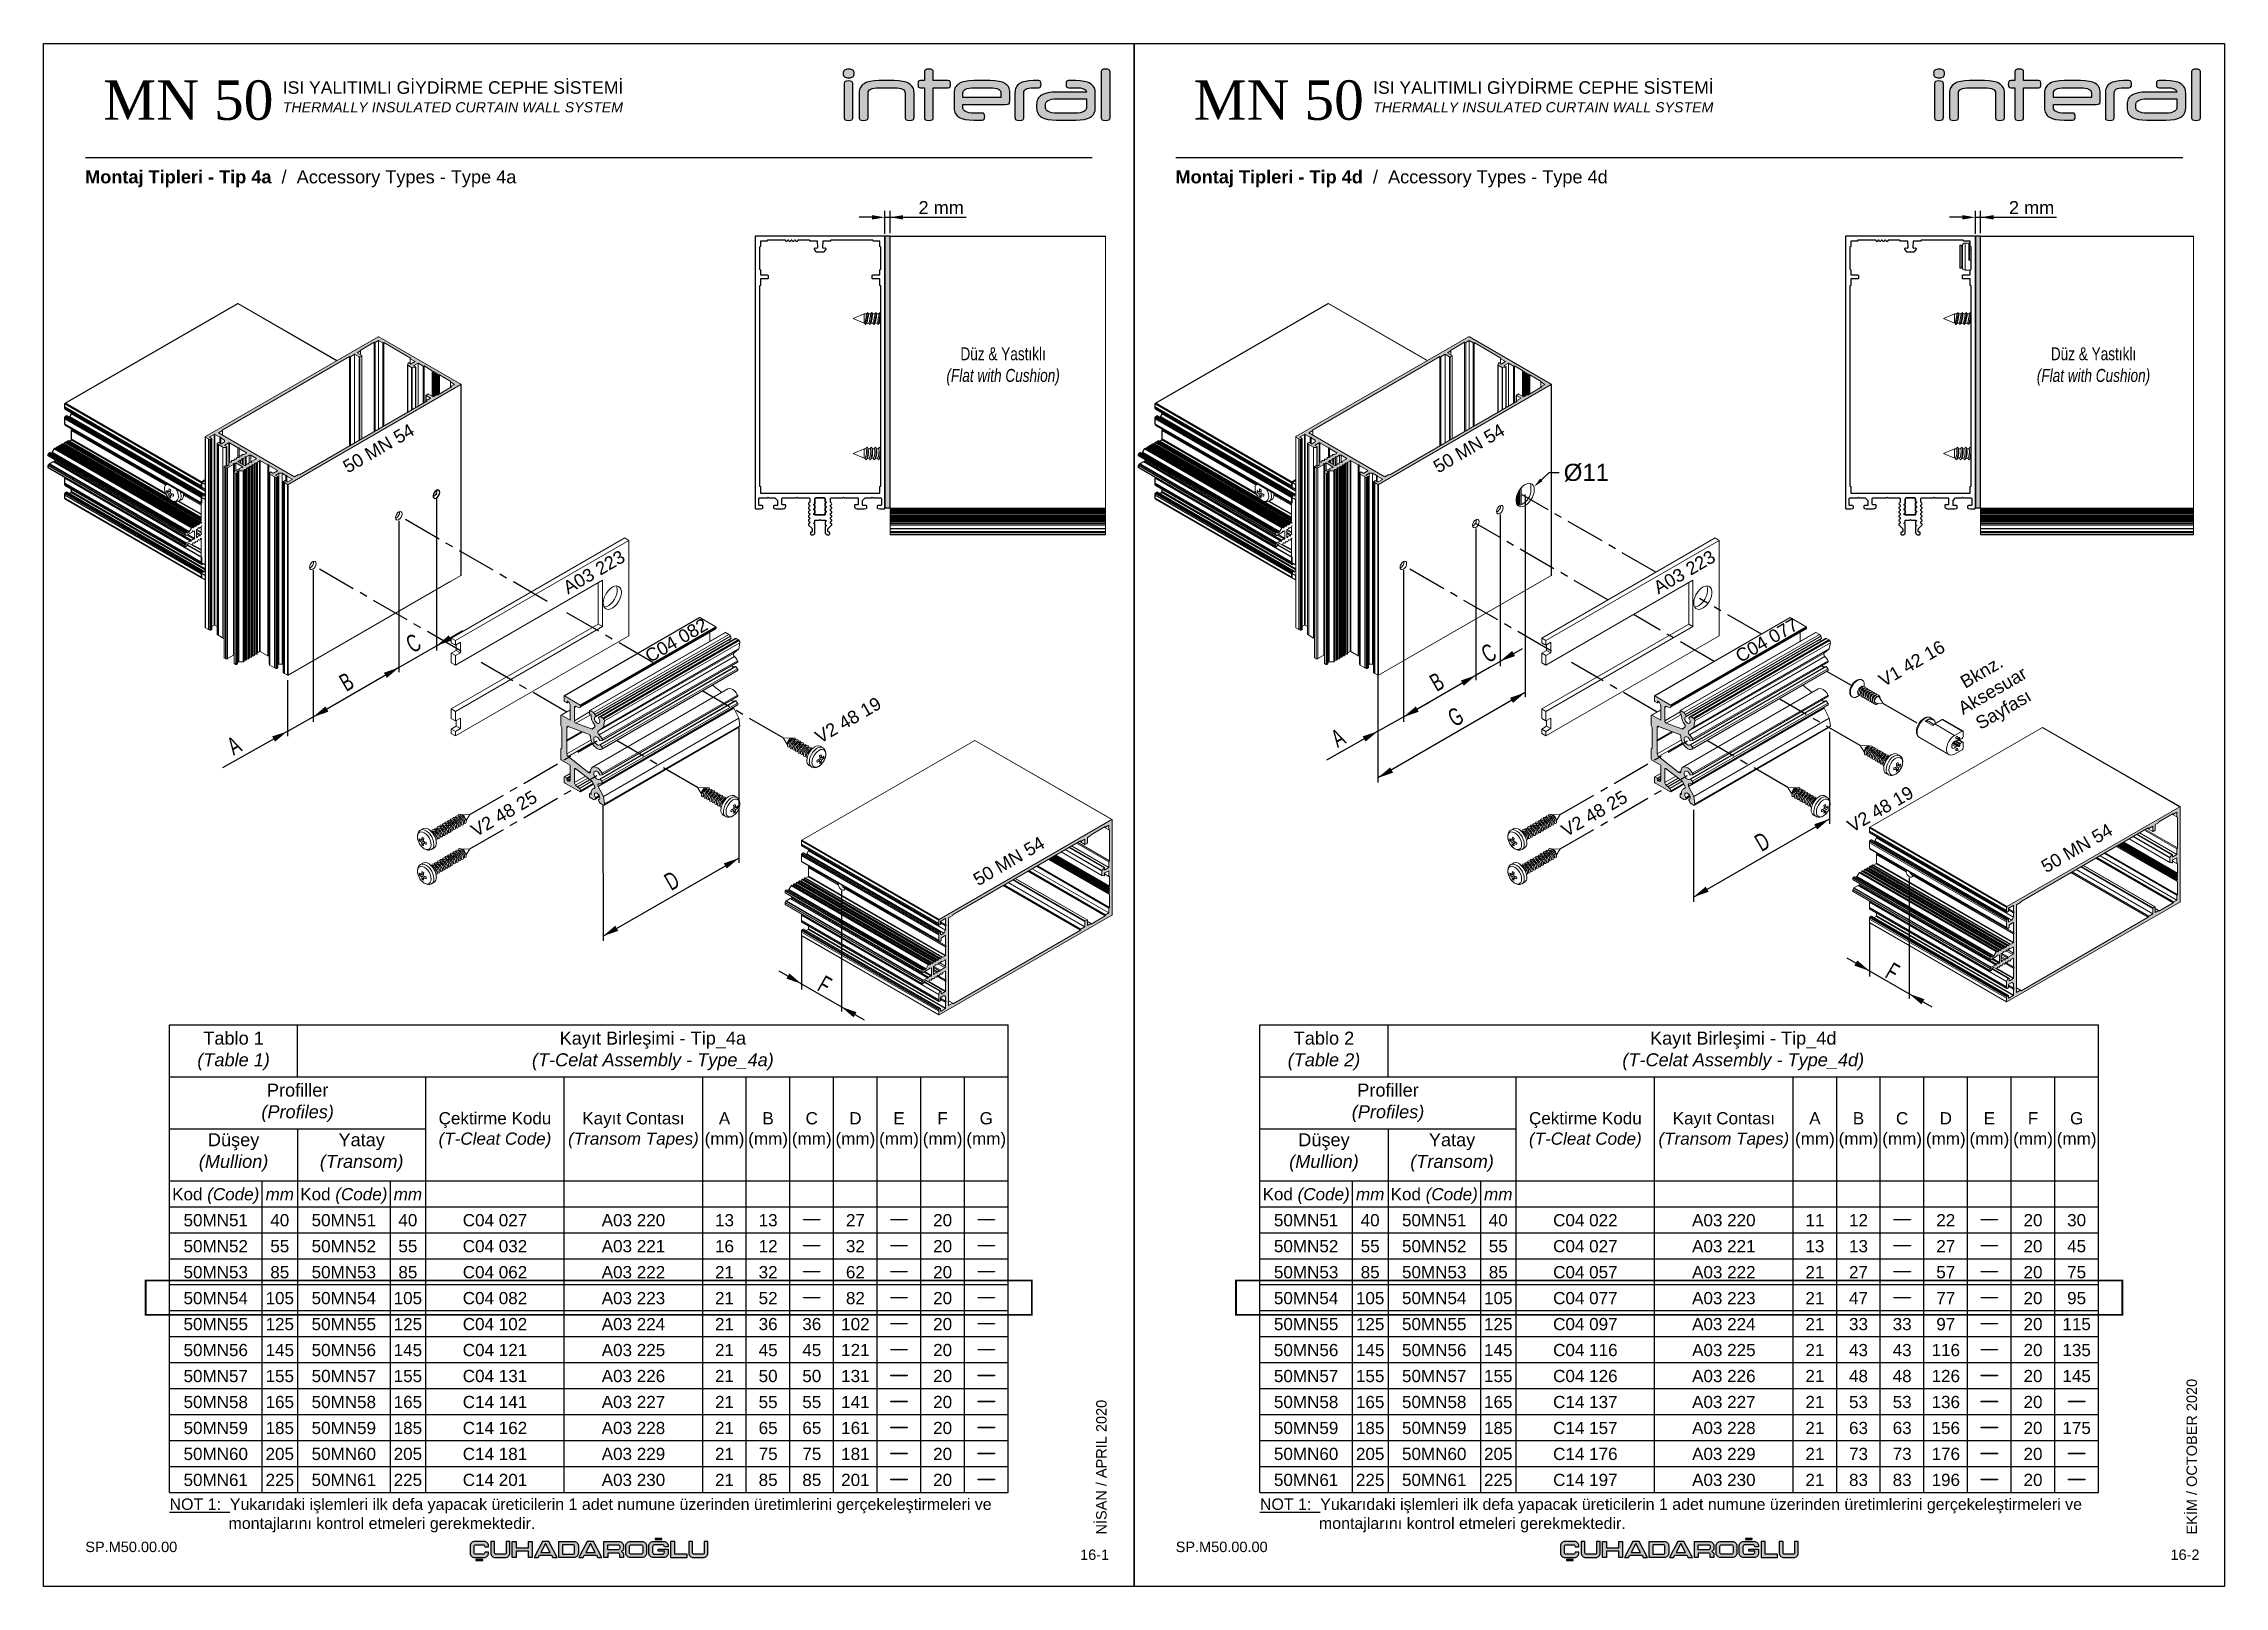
# Model space of a CAD drawing. Header units: millimetres. Extents: x 226 to 1066, y 456 to 1447.
# Drawn here: x 225.7 to 645.7, y 1150 to 1447 of the extents above; entities that cross this region are included whole.
import ezdxf

# ---------------------------------------------------------------- set-up
doc = ezdxf.new("R2010")
doc.units = ezdxf.units.MM
doc.linetypes.add('CENTER', pattern=[2, 1.25, -0.25, 0.25, -0.25])
for name, color, linetype in [('ALUMINIUM', 30, 'Continuous'), ('ANTET', 140, 'Continuous'), ('Layer1', 7, 'Continuous'), ('nokta', 140, 'Continuous'), ('PROFIL', 7, 'Continuous'), ('SLD-0', 179, 'Continuous'), ('yazı_numara_k', 11, 'Continuous')]:
    doc.layers.add(name, color=color, linetype=linetype)
doc.styles.add('SLDTEXTSTYLE0', font='TXT', dxfattribs={"width": 0.663, "bigfont": 'bigfont'})
doc.styles.add('SLDTEXTSTYLE3', font='TXT', dxfattribs={"width": 0.75})
doc.styles.get("Standard").update_dxf_attribs({"font": 'arial.ttf'})
doc.dimstyles.new('ISO-25$0', dxfattribs={"dimtxt": 2.5, "dimasz": 2.5, "dimexe": 1.25, "dimexo": 0.625, "dimtad": 1, "dimdec": 1, "dimtxsty": 'Standard', "dimcen": 2.5, "dimadec": 0, "dimazin": 0, "dimtfac": 1, "dimtdec": 1, "dimtmove": 0, "dimatfit": 3, "dimfxl": 1, "dimarcsym": 0})
doc.dimstyles.new('SLDDIMSTYLE1', dxfattribs={"dimtxt": 0.18, "dimasz": 2, "dimexe": 0, "dimexo": 0.0625, "dimgap": 0, "dimtad": 0, "dimtih": 1, "dimtoh": 1, "dimdec": 0, "dimrnd": 1e-09, "dimzin": 0, "dimdsep": 46, "dimtxsty": 'Standard', "dimsah": 1, "dimcen": 0.09, "dimadec": 0, "dimazin": 0, "dimtfac": 2, "dimtdec": 0, "dimtofl": 0, "dimtmove": 0, "dimatfit": 3, "dimfxl": 1, "dimfrac": 2, "dimtolj": 1, "dimtzin": 0, "dimarcsym": 0})

msp = doc.modelspace()

# ---------------------------------------------------------------- texts
at = {"char_height": 2, "width": 44.873, "attachment_point": 1, "rotation": 90}
for s, insert in [('{\\fArial Unicode MS|b0|i0|c162|p34;\\C7;EKİM\\fArial Unicode MS|b0|i0|c0|p34; / \\fArial Unicode MS|b0|i0|c162|p34;OCTOBER\\fArial Unicode MS|b0|i0|c0|p34; 2020}', (638.44, 1160.03)), ('{\\fArial Unicode MS|b0|i0|c162|p34;\\C7;NİSAN\\fArial Unicode MS|b0|i0|c0|p34; / \\fArial Unicode MS|b0|i0|c162|p34;APRIL\\fArial Unicode MS|b0|i0|c0|p34; 2020}', (428.44, 1160.03))]:
    msp.add_mtext(s, dxfattribs=dict(at, insert=insert))
at = {"char_height": 2, "width": 4.4369, "attachment_point": 3}
for s, insert in [('{\\fArial Unicode MS|b0|i0|c0|p0;{\\C7;16-1}}', (430.94, 1157.14)), ('{\\fArial Unicode MS|b0|i0|c0|p0;{\\C7;16-2}}', (640.94, 1157.14))]:
    msp.add_mtext(s, dxfattribs=dict(at, insert=insert))
at = {"layer": 'nokta', "char_height": 2.5, "attachment_point": 1, "rotation": 30.1434}
for s, insert, width in [('{\\pxqc;\\fArial|b0|i0|c162|p34;50 MN 54}', (278.66, 1363.88), 25.3017), ('{\\pxqc;\\fArial|b0|i0|c162|p34;50 MN 54}', (488.66, 1363.88), 25.3017), ('{\\pxqc;\\fArial|b0|i0|c162|p34;A03 223}', (320.15, 1340.06), 25.3017), ('{\\pxqc;\\fArial|b0|i0|c162|p34;A03 223}', (530.15, 1340.06), 25.3017), ('{\\pxqc;\\fArial|b0|i0|c162|p34;C04 082}', (336.02, 1326.92), 25.3017), ('{\\pxqc;\\fArial|b0|i0|c162|p34;C04 077}', (546.02, 1326.92), 25.3017), ('{\\pxqc;\\fArial|b0|i0|c162|p34;V1 42 16}', (573.95, 1322.46), 25.3017), ('{\\pxqc;\\fArial|b0|i0|c162|p34;Bknz. \\PAksesuar \\PSayfası}', (579.51, 1316.26), 43.5291), ('V2 48 19', (373.99, 1314.4), 25.3017), ('{\\pxqc;\\fArial|b0|i0|c162|p34;V2 48 25}', (302.81, 1293.57), 25.3017), ('{\\pxqc;\\fArial|b0|i0|c162|p34;V2 48 25}', (512.8, 1293.57), 25.3017), ('\\pxqc;V2 48 19', (567.89, 1294.42), 25.3017), ('{\\pxqc;\\fArial|b0|i0|c162|p34;50 MN 54}', (400.06, 1284.42), 25.3017), ('{\\pxqc;\\fArial|b0|i0|c162|p34;50 MN 54}', (605.73, 1286.92), 25.3017)]:
    msp.add_mtext(s, dxfattribs=dict(at, insert=insert, width=width))
at = {"layer": 'SLD-0', "color": 0, "char_height": 2.5, "attachment_point": 2, "style": 'SLDTEXTSTYLE3'}
for insert in [(410.52, 1388.59), (620.52, 1388.59)]:
    msp.add_mtext('{\\fArial|b0|i0|c0|p0;Düz & Yastıklı\\P\\fArial|b0|i1|c0|p0;(Flat with Cushion)}', dxfattribs=dict(at, insert=insert))
at = {"layer": 'yazı_numara_k', "color": 7, "char_height": 2.5, "attachment_point": 1}
for s, insert in [('{\\fArial Unicode MS|b1|i0|c162|p34;Montaj Tipleri - Tip 4a  \\fArial Unicode MS|b0|i0|c162|p34;/  Accessory Types - Type 4a}', (233.72, 1422.65)), ('{\\fArial Unicode MS|b1|i0|c162|p34;Montaj Tipleri - Tip 4d  \\fArial Unicode MS|b0|i0|c162|p34;/  Accessory Types - Type 4d}', (443.72, 1422.65))]:
    msp.add_mtext(s, dxfattribs=dict(at, insert=insert))
at = {"layer": 'yazı_numara_k', "color": 0, "attachment_point": 1}
for s, insert, char_height, width in [('{\\pxqc,t2.646;Tablo 1\\P\\fArial|b0|i1|c0|p0;(Table 1)}', (249.98, 1256.84), 2.5, 24.6711), ('{\\pxqc,t2.646;Kayıt Birleşimi - Tip_4a\\P\\fArial|b0|i1|c0|p0;(T-Celat Assembly - Type_4a)}', (274.65, 1256.84), 2.5, 136.8274), ('{\\pxqc,t2.646;Tablo 2\\P\\fArial|b0|i1|c0|p0;(Table 2)}', (459.98, 1256.84), 2.5, 24.6711), ('{\\pxqc,t2.646;Kayıt Birleşimi - Tip_4d\\P\\fArial|b0|i1|c0|p0;(T-Celat Assembly - Type_4d)}', (484.65, 1256.84), 2.5, 136.8274), ('{\\pxqc,t2.81489;50MN51}', (249.98, 1221.72), 2.35, 17.7925), ('{\\pxqc,t2.81489;40}', (267.77, 1221.72), 2.35, 6.8786), ('{\\pxqc,t2.81489;50MN51}', (274.65, 1221.72), 2.35, 17.7925), ('{\\pxqc,t2.81489;40}', (292.44, 1221.72), 2.35, 6.8786), ('{\\pxqc,t2.81489;C04 027}', (299.32, 1221.72), 2.35, 26.6711), ('{\\pxqc,t2.81489;A03 220}', (325.99, 1221.72), 2.35, 26.6711), ('{\\pxqc,t2.81489;13}', (352.66, 1221.72), 2.35, 8.402), ('{\\pxqc,t2.81489;13}', (361.06, 1221.72), 2.35, 8.402), ('{\\pxqc,t2.81489;27}', (377.87, 1221.72), 2.35, 8.402), ('{\\pxqc,t2.81489;20}', (394.67, 1221.72), 2.35, 8.402), ('{\\pxqc,t2.81489;50MN51}', (459.98, 1221.72), 2.35, 17.7925), ('{\\pxqc,t2.81489;40}', (477.77, 1221.72), 2.35, 6.8786), ('{\\pxqc,t2.81489;50MN51}', (484.65, 1221.72), 2.35, 17.7925), ('{\\pxqc,t2.81489;40}', (502.44, 1221.72), 2.35, 6.8786), ('{\\pxqc,t2.81489;C04 022}', (509.32, 1221.72), 2.35, 26.6711), ('{\\pxqc,t2.81489;A03 220}', (535.99, 1221.72), 2.35, 26.6711), ('{\\pxqc,t2.81489;11}', (562.66, 1221.72), 2.35, 8.402), ('{\\pxqc,t2.81489;12}', (571.06, 1221.72), 2.35, 8.402), ('{\\pxqc,t2.81489;22}', (587.87, 1221.72), 2.35, 8.402), ('{\\pxqc,t2.81489;20}', (604.67, 1221.72), 2.35, 8.402), ('{\\pxqc,t2.81489;30}', (613.07, 1221.72), 2.35, 8.402), ('{\\pxqc,t2.81489;50MN52}', (249.98, 1216.72), 2.35, 17.7925), ('{\\pxqc,t2.81489;55}', (267.77, 1216.72), 2.35, 6.8786), ('{\\pxqc,t2.81489;50MN52}', (274.65, 1216.72), 2.35, 17.7925), ('{\\pxqc,t2.81489;55}', (292.44, 1216.72), 2.35, 6.8786), ('{\\pxqc,t2.81489;C04 032}', (299.32, 1216.72), 2.35, 26.6711), ('{\\pxqc,t2.81489;A03 221}', (325.99, 1216.72), 2.35, 26.6711), ('{\\pxqc,t2.81489;16}', (352.66, 1216.72), 2.35, 8.402), ('{\\pxqc,t2.81489;12}', (361.06, 1216.72), 2.35, 8.402), ('{\\pxqc,t2.81489;32}', (377.87, 1216.72), 2.35, 8.402), ('{\\pxqc,t2.81489;20}', (394.67, 1216.72), 2.35, 8.402), ('{\\pxqc,t2.81489;50MN52}', (459.98, 1216.72), 2.35, 17.7925), ('{\\pxqc,t2.81489;55}', (477.77, 1216.72), 2.35, 6.8786), ('{\\pxqc,t2.81489;50MN52}', (484.65, 1216.72), 2.35, 17.7925), ('{\\pxqc,t2.81489;55}', (502.44, 1216.72), 2.35, 6.8786), ('{\\pxqc,t2.81489;C04 027}', (509.32, 1216.72), 2.35, 26.6711), ('{\\pxqc,t2.81489;A03 221}', (535.99, 1216.72), 2.35, 26.6711), ('{\\pxqc,t2.81489;13}', (562.66, 1216.72), 2.35, 8.402), ('{\\pxqc,t2.81489;13}', (571.06, 1216.72), 2.35, 8.402), ('{\\pxqc,t2.81489;27}', (587.87, 1216.72), 2.35, 8.402), ('{\\pxqc,t2.81489;20}', (604.67, 1216.72), 2.35, 8.402), ('{\\pxqc,t2.81489;45}', (613.07, 1216.72), 2.35, 8.402), ('{\\pxqc,t2.81489;50MN53}', (249.98, 1211.72), 2.35, 17.7925), ('{\\pxqc,t2.81489;85}', (267.77, 1211.72), 2.35, 6.8786), ('{\\pxqc,t2.81489;50MN53}', (274.65, 1211.72), 2.35, 17.7925), ('{\\pxqc,t2.81489;85}', (292.44, 1211.72), 2.35, 6.8786), ('{\\pxqc,t2.81489;C04 062}', (299.32, 1211.72), 2.35, 26.6711), ('{\\pxqc,t2.81489;A03 222}', (325.99, 1211.72), 2.35, 26.6711), ('{\\pxqc,t2.81489;21}', (352.66, 1211.72), 2.35, 8.402), ('{\\pxqc,t2.81489;32}', (361.06, 1211.72), 2.35, 8.402), ('{\\pxqc,t2.81489;62}', (377.87, 1211.72), 2.35, 8.402), ('{\\pxqc,t2.81489;20}', (394.67, 1211.72), 2.35, 8.402), ('{\\pxqc,t2.81489;50MN53}', (459.98, 1211.72), 2.35, 17.7925), ('{\\pxqc,t2.81489;85}', (477.77, 1211.72), 2.35, 6.8786), ('{\\pxqc,t2.81489;50MN53}', (484.65, 1211.72), 2.35, 17.7925), ('{\\pxqc,t2.81489;85}', (502.44, 1211.72), 2.35, 6.8786), ('{\\pxqc,t2.81489;C04 057}', (509.32, 1211.72), 2.35, 26.6711), ('{\\pxqc,t2.81489;A03 222}', (535.99, 1211.72), 2.35, 26.6711), ('{\\pxqc,t2.81489;21}', (562.66, 1211.72), 2.35, 8.402), ('{\\pxqc,t2.81489;27}', (571.06, 1211.72), 2.35, 8.402), ('{\\pxqc,t2.81489;57}', (587.87, 1211.72), 2.35, 8.402), ('{\\pxqc,t2.81489;20}', (604.67, 1211.72), 2.35, 8.402), ('{\\pxqc,t2.81489;75}', (613.07, 1211.72), 2.35, 8.402), ('{\\pxqc,t2.81489;50MN54}', (249.98, 1206.72), 2.35, 17.7925), ('{\\pxqc,t2.81489;105}', (267.77, 1206.72), 2.35, 6.8786), ('{\\pxqc,t2.81489;50MN54}', (274.65, 1206.72), 2.35, 17.7925), ('{\\pxqc,t2.81489;105}', (292.44, 1206.72), 2.35, 6.8786), ('{\\pxqc,t2.81489;C04 082}', (299.32, 1206.72), 2.35, 26.6711), ('{\\pxqc,t2.81489,5;A03 223}', (325.99, 1206.72), 2.35, 26.6711), ('{\\pxqc,t2.81489;21}', (352.66, 1206.72), 2.35, 8.402), ('{\\pxqc,t2.81489;52}', (361.06, 1206.72), 2.35, 8.402), ('{\\pxqc,t2.81489;82}', (377.87, 1206.72), 2.35, 8.402), ('{\\pxqc,t2.81489;20}', (394.67, 1206.72), 2.35, 8.402), ('{\\pxqc,t2.81489;50MN54}', (459.98, 1206.72), 2.35, 17.7925), ('{\\pxqc,t2.81489;105}', (477.77, 1206.72), 2.35, 6.8786), ('{\\pxqc,t2.81489;50MN54}', (484.65, 1206.72), 2.35, 17.7925), ('{\\pxqc,t2.81489;105}', (502.44, 1206.72), 2.35, 6.8786), ('{\\pxqc,t2.81489;C04 077}', (509.32, 1206.72), 2.35, 26.6711), ('{\\pxqc,t2.81489,5;A03 223}', (535.99, 1206.72), 2.35, 26.6711), ('{\\pxqc,t2.81489;21}', (562.66, 1206.72), 2.35, 8.402), ('{\\pxqc,t2.81489;47}', (571.06, 1206.72), 2.35, 8.402), ('{\\pxqc,t2.81489;77}', (587.87, 1206.72), 2.35, 8.402), ('{\\pxqc,t2.81489;20}', (604.67, 1206.72), 2.35, 8.402), ('{\\pxqc,t2.81489;95}', (613.07, 1206.72), 2.35, 8.402), ('{\\pxqc,t2.81489;50MN55}', (249.98, 1201.72), 2.35, 17.7925), ('{\\pxqc,t2.81489;125}', (267.77, 1201.72), 2.35, 6.8786), ('{\\pxqc,t2.81489;50MN55}', (274.65, 1201.72), 2.35, 17.7925), ('{\\pxqc,t2.81489;125}', (292.44, 1201.72), 2.35, 6.8786), ('{\\pxqc,t2.81489;C04 102}', (299.32, 1201.72), 2.35, 26.6711), ('{\\pxqc,t2.81489;A03 224}', (325.99, 1201.72), 2.35, 26.6711), ('{\\pxqc,t2.81489;21}', (352.66, 1201.72), 2.35, 8.402), ('{\\pxqc,t2.81489;36}', (361.06, 1201.72), 2.35, 8.402), ('{\\pxqc,t2.81489;36}', (369.47, 1201.72), 2.35, 8.402), ('{\\pxqc,t2.81489;102}', (377.87, 1201.72), 2.35, 8.402), ('{\\pxqc,t2.81489;20}', (394.67, 1201.72), 2.35, 8.402), ('{\\pxqc,t2.81489;50MN55}', (459.98, 1201.72), 2.35, 17.7925), ('{\\pxqc,t2.81489;125}', (477.77, 1201.72), 2.35, 6.8786), ('{\\pxqc,t2.81489;50MN55}', (484.65, 1201.72), 2.35, 17.7925), ('{\\pxqc,t2.81489;125}', (502.44, 1201.72), 2.35, 6.8786), ('{\\pxqc,t2.81489;C04 097}', (509.32, 1201.72), 2.35, 26.6711), ('{\\pxqc,t2.81489;A03 224}', (535.99, 1201.72), 2.35, 26.6711), ('{\\pxqc,t2.81489;21}', (562.66, 1201.72), 2.35, 8.402), ('{\\pxqc,t2.81489;33}', (571.06, 1201.72), 2.35, 8.402), ('{\\pxqc,t2.81489;33}', (579.47, 1201.72), 2.35, 8.402), ('{\\pxqc,t2.81489;97}', (587.87, 1201.72), 2.35, 8.402), ('{\\pxqc,t2.81489;20}', (604.67, 1201.72), 2.35, 8.402), ('{\\pxqc,t2.81489;115}', (613.07, 1201.72), 2.35, 8.402), ('{\\pxqc,t2.81489;50MN56}', (249.98, 1196.72), 2.35, 17.7925), ('{\\pxqc,t2.81489;145}', (267.77, 1196.72), 2.35, 6.8786), ('{\\pxqc,t2.81489;50MN56}', (274.65, 1196.72), 2.35, 17.7925), ('{\\pxqc,t2.81489;145}', (292.44, 1196.72), 2.35, 6.8786), ('{\\pxqc,t2.81489;C04 121}', (299.32, 1196.72), 2.35, 26.6711), ('{\\pxqc,t2.81489;A03 225}', (325.99, 1196.72), 2.35, 26.6711), ('{\\pxqc,t2.81489;21}', (352.66, 1196.72), 2.35, 8.402), ('{\\pxqc,t2.81489;45}', (361.06, 1196.72), 2.35, 8.402), ('{\\pxqc,t2.81489;45}', (369.47, 1196.72), 2.35, 8.402), ('{\\pxqc,t2.81489;121}', (377.87, 1196.72), 2.35, 8.402), ('{\\pxqc,t2.81489;20}', (394.67, 1196.72), 2.35, 8.402), ('{\\pxqc,t2.81489;50MN56}', (459.98, 1196.72), 2.35, 17.7925), ('{\\pxqc,t2.81489;145}', (477.77, 1196.72), 2.35, 6.8786), ('{\\pxqc,t2.81489;50MN56}', (484.65, 1196.72), 2.35, 17.7925), ('{\\pxqc,t2.81489;145}', (502.44, 1196.72), 2.35, 6.8786), ('{\\pxqc,t2.81489;C04 116}', (509.32, 1196.72), 2.35, 26.6711), ('{\\pxqc,t2.81489;A03 225}', (535.99, 1196.72), 2.35, 26.6711), ('{\\pxqc,t2.81489;21}', (562.66, 1196.72), 2.35, 8.402), ('{\\pxqc,t2.81489;43}', (571.06, 1196.72), 2.35, 8.402), ('{\\pxqc,t2.81489;43}', (579.47, 1196.72), 2.35, 8.402), ('{\\pxqc,t2.81489;116}', (587.87, 1196.72), 2.35, 8.402), ('{\\pxqc,t2.81489;20}', (604.67, 1196.72), 2.35, 8.402), ('{\\pxqc,t2.81489;135}', (613.07, 1196.72), 2.35, 8.402), ('{\\pxqc,t2.81489;50MN57}', (249.98, 1191.72), 2.35, 17.7925), ('{\\pxqc,t2.81489;155}', (267.77, 1191.72), 2.35, 6.8786), ('{\\pxqc,t2.81489;50MN57}', (274.65, 1191.72), 2.35, 17.7925), ('{\\pxqc,t2.81489;155}', (292.44, 1191.72), 2.35, 6.8786), ('{\\pxqc,t2.81489;C04 131}', (299.32, 1191.72), 2.35, 26.6711), ('{\\pxqc,t2.81489;A03 226}', (325.99, 1191.72), 2.35, 26.6711), ('{\\pxqc,t2.81489;21}', (352.66, 1191.72), 2.35, 8.402), ('{\\pxqc,t2.81489;50}', (361.06, 1191.72), 2.35, 8.402), ('{\\pxqc,t2.81489;50}', (369.47, 1191.72), 2.35, 8.402), ('{\\pxqc,t2.81489;131}', (377.87, 1191.72), 2.35, 8.402), ('{\\pxqc,t2.81489;20}', (394.67, 1191.72), 2.35, 8.402), ('{\\pxqc,t2.81489;50MN57}', (459.98, 1191.72), 2.35, 17.7925), ('{\\pxqc,t2.81489;155}', (477.77, 1191.72), 2.35, 6.8786), ('{\\pxqc,t2.81489;50MN57}', (484.65, 1191.72), 2.35, 17.7925), ('{\\pxqc,t2.81489;155}', (502.44, 1191.72), 2.35, 6.8786), ('{\\pxqc,t2.81489;C04 126}', (509.32, 1191.72), 2.35, 26.6711), ('{\\pxqc,t2.81489;A03 226}', (535.99, 1191.72), 2.35, 26.6711), ('{\\pxqc,t2.81489;21}', (562.66, 1191.72), 2.35, 8.402), ('{\\pxqc,t2.81489;48}', (571.06, 1191.72), 2.35, 8.402), ('{\\pxqc,t2.81489;48}', (579.47, 1191.72), 2.35, 8.402), ('{\\pxqc,t2.81489;126}', (587.87, 1191.72), 2.35, 8.402), ('{\\pxqc,t2.81489;20}', (604.67, 1191.72), 2.35, 8.402), ('{\\pxqc,t2.81489;145}', (613.07, 1191.72), 2.35, 8.402), ('{\\pxqc,t2.81489;50MN58}', (249.98, 1186.72), 2.35, 17.7925), ('{\\pxqc,t2.81489;165}', (267.77, 1186.72), 2.35, 6.8786), ('{\\pxqc,t2.81489;50MN58}', (274.65, 1186.72), 2.35, 17.7925), ('{\\pxqc,t2.81489;165}', (292.44, 1186.72), 2.35, 6.8786), ('{\\pxqc,t2.81489;C14 141}', (299.32, 1186.72), 2.35, 26.6711), ('{\\pxqc,t2.81489;A03 227}', (325.99, 1186.72), 2.35, 26.6711), ('{\\pxqc,t2.81489;21}', (352.66, 1186.72), 2.35, 8.402), ('{\\pxqc,t2.81489;55}', (361.06, 1186.72), 2.35, 8.402), ('{\\pxqc,t2.81489;55}', (369.47, 1186.72), 2.35, 8.402), ('{\\pxqc,t2.81489;141}', (377.87, 1186.72), 2.35, 8.402), ('{\\pxqc,t2.81489;20}', (394.67, 1186.72), 2.35, 8.402), ('{\\pxqc,t2.81489;50MN58}', (459.98, 1186.72), 2.35, 17.7925), ('{\\pxqc,t2.81489;165}', (477.77, 1186.72), 2.35, 6.8786), ('{\\pxqc,t2.81489;50MN58}', (484.65, 1186.72), 2.35, 17.7925), ('{\\pxqc,t2.81489;165}', (502.44, 1186.72), 2.35, 6.8786), ('{\\pxqc,t2.81489;C14 137}', (509.32, 1186.72), 2.35, 26.6711), ('{\\pxqc,t2.81489;A03 227}', (535.99, 1186.72), 2.35, 26.6711), ('{\\pxqc,t2.81489;21}', (562.66, 1186.72), 2.35, 8.402), ('{\\pxqc,t2.81489;53}', (571.06, 1186.72), 2.35, 8.402), ('{\\pxqc,t2.81489;53}', (579.47, 1186.72), 2.35, 8.402), ('{\\pxqc,t2.81489;136}', (587.87, 1186.72), 2.35, 8.402), ('{\\pxqc,t2.81489;20}', (604.67, 1186.72), 2.35, 8.402), ('{\\pxqc,t2.81489;50MN59}', (249.98, 1181.72), 2.35, 17.7925), ('{\\pxqc,t2.81489;185}', (267.77, 1181.72), 2.35, 6.8786), ('{\\pxqc,t2.81489;50MN59}', (274.65, 1181.72), 2.35, 17.7925), ('{\\pxqc,t2.81489;185}', (292.44, 1181.72), 2.35, 6.8786), ('{\\pxqc,t2.81489;C14 162}', (299.32, 1181.72), 2.35, 26.6711), ('{\\pxqc,t2.81489;A03 228}', (325.99, 1181.72), 2.35, 26.6711), ('{\\pxqc,t2.81489;21}', (352.66, 1181.72), 2.35, 8.402), ('{\\pxqc,t2.81489;65}', (361.06, 1181.72), 2.35, 8.402), ('{\\pxqc,t2.81489;65}', (369.47, 1181.72), 2.35, 8.402), ('{\\pxqc,t2.81489;161}', (377.87, 1181.72), 2.35, 8.402), ('{\\pxqc,t2.81489;20}', (394.67, 1181.72), 2.35, 8.402), ('{\\pxqc,t2.81489;50MN59}', (459.98, 1181.72), 2.35, 17.7925), ('{\\pxqc,t2.81489;185}', (477.77, 1181.72), 2.35, 6.8786), ('{\\pxqc,t2.81489;50MN59}', (484.65, 1181.72), 2.35, 17.7925), ('{\\pxqc,t2.81489;185}', (502.44, 1181.72), 2.35, 6.8786), ('{\\pxqc,t3;C14 157}', (509.32, 1181.72), 2.35, 26.6711), ('{\\pxqc,t2.81489;A03 228}', (535.99, 1181.72), 2.35, 26.6711), ('{\\pxqc,t2.81489;21}', (562.66, 1181.72), 2.35, 8.402), ('{\\pxqc,t2.81489;63}', (571.06, 1181.72), 2.35, 8.402), ('{\\pxqc,t2.81489;63}', (579.47, 1181.72), 2.35, 8.402), ('{\\pxqc,t2.81489;156}', (587.87, 1181.72), 2.35, 8.402), ('{\\pxqc,t2.81489;20}', (604.67, 1181.72), 2.35, 8.402), ('{\\pxqc,t2.81489;175}', (613.07, 1181.72), 2.35, 8.402), ('{\\pxqc,t2.81489;50MN60}', (249.98, 1176.72), 2.35, 17.7925), ('{\\pxqc,t2.81489;205}', (267.77, 1176.72), 2.35, 6.8786), ('{\\pxqc,t2.81489;50MN60}', (274.65, 1176.72), 2.35, 17.7925), ('{\\pxqc,t2.81489;205}', (292.44, 1176.72), 2.35, 6.8786), ('{\\pxqc,t2.81489;C14 181}', (299.32, 1176.72), 2.35, 26.6711), ('{\\pxqc,t2.81489;A03 229}', (325.99, 1176.72), 2.35, 26.6711), ('{\\pxqc,t2.81489;21}', (352.66, 1176.72), 2.35, 8.402), ('{\\pxqc,t2.81489;75}', (361.06, 1176.72), 2.35, 8.402), ('{\\pxqc,t2.81489;75}', (369.47, 1176.72), 2.35, 8.402), ('{\\pxqc,t2.81489;181}', (377.87, 1176.72), 2.35, 8.402), ('{\\pxqc,t2.81489;20}', (394.67, 1176.72), 2.35, 8.402), ('{\\pxqc,t2.81489;50MN60}', (459.98, 1176.72), 2.35, 17.7925), ('{\\pxqc,t2.81489;205}', (477.77, 1176.72), 2.35, 6.8786), ('{\\pxqc,t2.81489;50MN60}', (484.65, 1176.72), 2.35, 17.7925), ('{\\pxqc,t2.81489;205}', (502.44, 1176.72), 2.35, 6.8786), ('{\\pxqc,t2.81489;C14 176}', (509.32, 1176.72), 2.35, 26.6711), ('{\\pxqc,t2.81489;A03 229}', (535.99, 1176.72), 2.35, 26.6711), ('{\\pxqc,t2.81489;21}', (562.66, 1176.72), 2.35, 8.402), ('{\\pxqc,t2.81489;73}', (571.06, 1176.72), 2.35, 8.402), ('{\\pxqc,t2.81489;73}', (579.47, 1176.72), 2.35, 8.402), ('{\\pxqc,t2.81489;176}', (587.87, 1176.72), 2.35, 8.402), ('{\\pxqc,t2.81489;20}', (604.67, 1176.72), 2.35, 8.402), ('{\\pxqc,t2.81489;50MN61}', (249.98, 1171.72), 2.35, 17.7925), ('{\\pxqc,t2.81489;225}', (267.77, 1171.72), 2.35, 6.8786), ('{\\pxqc,t2.81489;50MN61}', (274.65, 1171.72), 2.35, 17.7925), ('{\\pxqc,t2.81489;225}', (292.44, 1171.72), 2.35, 6.8786), ('{\\pxqc,t2.81489;C14 201}', (299.32, 1171.72), 2.35, 26.6711), ('{\\pxqc,t2.81489;A03 230}', (325.99, 1171.72), 2.35, 26.6711), ('{\\pxqc,t2.81489;21}', (352.66, 1171.72), 2.35, 8.402), ('{\\pxqc,t2.81489;85}', (361.06, 1171.72), 2.35, 8.402), ('{\\pxqc,t2.81489;85}', (369.47, 1171.72), 2.35, 8.402), ('{\\pxqc,t2.81489;201}', (377.87, 1171.72), 2.35, 8.402), ('{\\pxqc,t2.81489;20}', (394.67, 1171.72), 2.35, 8.402), ('{\\pxqc,t2.81489;50MN61}', (459.98, 1171.72), 2.35, 17.7925), ('{\\pxqc,t2.81489;225}', (477.77, 1171.72), 2.35, 6.8786), ('{\\pxqc,t2.81489;50MN61}', (484.65, 1171.72), 2.35, 17.7925), ('{\\pxqc,t2.81489;225}', (502.44, 1171.72), 2.35, 6.8786), ('{\\pxqc,t2.81489;C14 197}', (509.32, 1171.72), 2.35, 26.6711), ('{\\pxqc,t2.81489;A03 230}', (535.99, 1171.72), 2.35, 26.6711), ('{\\pxqc,t2.81489;21}', (562.66, 1171.72), 2.35, 8.402), ('{\\pxqc,t2.81489;83}', (571.06, 1171.72), 2.35, 8.402), ('{\\pxqc,t2.81489;83}', (579.47, 1171.72), 2.35, 8.402), ('{\\pxqc,t2.81489;196}', (587.87, 1171.72), 2.35, 8.402), ('{\\pxqc,t2.81489;20}', (604.67, 1171.72), 2.35, 8.402)]:
    msp.add_mtext(s, dxfattribs=dict(at, insert=insert, char_height=char_height, width=width))

# ---------------------------------------------------------------- blocks, each defined once
blk = doc.blocks.new('*D3')
at = {"color": 0, "lineweight": -2, "transparency": 16777216}
for p, q in [((385.27, 1413.61), (382.77, 1413.61)), ((387.77, 1410.4), (387.77, 1414.86)), ((387.77, 1413.61), (403.42, 1413.61)), ((387.77, 1413.61), (388.77, 1413.61)), ((388.77, 1410.54), (388.77, 1414.86))]:
    blk.add_line(p, q, dxfattribs=at)
at = {"color": 0, "transparency": 16777216}
for points in [[(385.27, 1413.19), (385.27, 1414.03), (387.77, 1413.61)], [(391.27, 1414.03), (391.27, 1413.19), (388.77, 1413.61)]]:
    blk.add_solid(points, dxfattribs=at)
at = {"layer": 'Defpoints', "color": 0, "transparency": 16777216}
for p in [(388.77, 1413.61), (387.77, 1409.77), (388.77, 1409.91)]:
    blk.add_point(p, dxfattribs=at)
at = {"color": 0, "transparency": 16777216, "insert": (398.6, 1415.49), "char_height": 2.5, "attachment_point": 5}
blk.add_mtext('{2 mm}', dxfattribs=at)
blk = doc.blocks.new('TABLO - KM1')
at = {"color": 0}
for p, q in [((-283.74, 1797.96), (-122.25, 1797.96)), ((-283.74, 1707.96), (-283.74, 1797.96)), ((-259.07, 1787.96), (-259.07, 1797.96)), ((-122.25, 1707.96), (-122.25, 1797.96)), ((-283.74, 1787.96), (-122.25, 1787.96)), ((-234.4, 1707.96), (-234.4, 1787.96)), ((-207.73, 1707.96), (-207.73, 1787.96)), ((-181.06, 1707.96), (-181.06, 1787.96)), ((-172.66, 1707.96), (-172.66, 1787.96)), ((-164.26, 1707.96), (-164.26, 1787.96)), ((-155.85, 1707.96), (-155.85, 1787.96)), ((-147.45, 1707.96), (-147.45, 1787.96)), ((-139.05, 1707.96), (-139.05, 1787.96)), ((-130.65, 1707.96), (-130.65, 1787.96)), ((-283.74, 1777.96), (-234.4, 1777.96)), ((-259.07, 1777.96), (-259.07, 1707.96)), ((-283.74, 1767.96), (-122.25, 1767.96)), ((-265.95, 1767.96), (-265.95, 1707.96)), ((-241.28, 1767.96), (-241.28, 1707.96)), ((-283.74, 1762.96), (-122.25, 1762.96)), ((-283.74, 1757.96), (-122.25, 1757.96)), ((-283.74, 1757.96), (-122.25, 1757.96)), ((-283.74, 1752.96), (-122.25, 1752.96)), ((-283.74, 1752.96), (-122.25, 1752.96)), ((-283.74, 1747.96), (-122.25, 1747.96)), ((-283.74, 1747.96), (-122.25, 1747.96)), ((-283.74, 1742.96), (-122.25, 1742.96)), ((-283.74, 1742.96), (-122.25, 1742.96)), ((-283.74, 1737.96), (-122.25, 1737.96)), ((-283.74, 1737.96), (-122.25, 1737.96)), ((-283.74, 1732.96), (-122.25, 1732.96)), ((-283.74, 1732.96), (-122.25, 1732.96)), ((-283.74, 1727.96), (-122.25, 1727.96)), ((-283.74, 1727.96), (-122.25, 1727.96)), ((-283.74, 1722.96), (-122.25, 1722.96)), ((-283.74, 1722.96), (-122.25, 1722.96)), ((-283.74, 1717.96), (-122.25, 1717.96)), ((-283.74, 1717.96), (-122.25, 1717.96)), ((-283.74, 1712.96), (-122.25, 1712.96)), ((-283.74, 1712.96), (-122.25, 1712.96)), ((-283.74, 1707.96), (-122.25, 1707.96)), ((-283.74, 1707.96), (-122.25, 1707.96))]:
    blk.add_line(p, q, dxfattribs=at)
at = {"layer": 'yazı_numara_k', "color": 0, "attachment_point": 1}
for s, insert, char_height, width in [('{\\pxqc,t2.646;Profiller\\P\\fArial|b0|i1|c0|p0;(Profiles)}', (-283.74, 1786.67), 2.5, 49.3422), ('{\\pxqc,t2.81489;Çektirme Kodu\\P\\fArial|b0|i1|c0|p0;(T-Cleat Code)}', (-234.4, 1781.17), 2.35, 26.6711), ('{\\pxqc,t2.81489;Kayıt Contası\\P\\fArial|b0|i1|c0|p0;(Transom Tapes)}', (-207.73, 1781.17), 2.35, 26.6711), ('{\\pxqc,t2.81489;A\\P(mm)}', (-181.06, 1781.17), 2.35, 8.402), ('{\\pxqc,t2.81489;B\\P(mm)}', (-172.66, 1781.17), 2.35, 8.402), ('{\\pxqc,t2.81489;C\\P(mm)}', (-164.26, 1781.17), 2.35, 8.402), ('{\\pxqc,t2.81489;D\\P(mm)}', (-155.85, 1781.17), 2.35, 8.402), ('{\\pxqc,t2.81489;E\\P(mm)}', (-147.45, 1781.17), 2.35, 8.402), ('{\\pxqc,t2.81489;F\\P(mm)}', (-139.05, 1781.17), 2.35, 8.402), ('{\\pxqc,t2.81489;G\\P(mm)}', (-130.65, 1781.17), 2.35, 8.402), ('{\\pxqc,t2.646;Düşey\\P\\fArial|b0|i1|c0|p0;(Mullion)}', (-283.74, 1777.11), 2.5, 24.6711), ('{\\pxqc,t2.646;Yatay\\P\\fArial|b0|i1|c0|p0;(Transom)}', (-259.07, 1777.11), 2.5, 24.6711), ('{\\pxqc,t2.81489;Kod \\fArial|b0|i1|c0|p0;(Code)}', (-283.74, 1766.55), 2.35, 17.7925), ('{\\pxqc,t2.81489;\\fArial|b0|i1|c0|p0;mm}', (-265.95, 1766.55), 2.35, 6.8786), ('{\\pxqc,t2.81489;Kod \\fArial|b0|i1|c0|p0;(Code)}', (-259.07, 1766.55), 2.35, 17.7925), ('{\\pxqc,t2.81489;\\fArial|b0|i1|c0|p0;mm}', (-241.28, 1766.55), 2.35, 6.8786)]:
    blk.add_mtext(s, dxfattribs=dict(at, insert=insert, char_height=char_height, width=width))
blk = doc.blocks.new('NOT1A')
at = {"layer": 'nokta', "color": 0, "insert": (24.25, 1931.48), "char_height": 2.2, "width": 182.2788, "attachment_point": 1}
blk.add_mtext('{\\fArial|b0|i0|c162|p18;\\LNOT 1:\\l  Yukarıdaki işlemleri ilk defa yapacak üreticilerin 1 adet numune üzerinden üretimlerini gerçekeleştirmeleri ve \\P^I   montajlarını kontrol etmeleri gerekmektedir.}', dxfattribs=at)
blk = doc.blocks.new('İnteral Logo - 2D')
at = {"layer": 'PROFIL', "ltscale": 10}
h = blk.add_hatch(color=7, dxfattribs=at)
h.paths.add_polyline_path([(2732.47, 1117.8), (2732.47, 1124.16), (2732.45, 1124.34), (2732.41, 1124.48), (2732.35, 1124.6), (2732.25, 1124.67), (2731.98, 1124.76), (2731.61, 1124.79), (2731.23, 1124.76), (2730.97, 1124.67), (2730.87, 1124.6), (2730.81, 1124.48), (2730.77, 1124.34), (2730.76, 1124.16), (2730.76, 1117.8), (2730.77, 1117.62), (2730.81, 1117.48), (2730.87, 1117.36), (2730.97, 1117.29), (2731.23, 1117.2), (2731.61, 1117.17), (2731.98, 1117.2), (2732.25, 1117.29), (2732.35, 1117.36), (2732.41, 1117.48), (2732.45, 1117.62)])
h.paths.add_polyline_path([(2732.72, 1126.21), (2732.71, 1126.41), (2732.66, 1126.58), (2732.58, 1126.73), (2732.47, 1126.84), (2732.33, 1126.93), (2732.15, 1127), (2731.92, 1127.03), (2731.66, 1127.05), (2731.4, 1127.03), (2731.17, 1127), (2730.99, 1126.93), (2730.84, 1126.84), (2730.73, 1126.73), (2730.66, 1126.58), (2730.61, 1126.41), (2730.59, 1126.21), (2730.61, 1126.01), (2730.66, 1125.84), (2730.73, 1125.69), (2730.84, 1125.58), (2730.99, 1125.49), (2731.17, 1125.42), (2731.4, 1125.39), (2731.66, 1125.37), (2731.92, 1125.39), (2732.15, 1125.42), (2732.33, 1125.49), (2732.47, 1125.58), (2732.58, 1125.69), (2732.66, 1125.84), (2732.71, 1126.01)])
for points in [[(2751.25, 1123.85), (2751.27, 1124.15), (2751.25, 1124.44), (2751.18, 1124.66), (2751.13, 1124.74), (2751.04, 1124.79), (2750.79, 1124.84), (2747.94, 1124.84), (2747.94, 1126.41), (2747.93, 1126.59), (2747.89, 1126.74), (2747.82, 1126.85), (2747.73, 1126.92), (2747.46, 1127.02), (2747.08, 1127.05), (2746.7, 1127.02), (2746.44, 1126.92), (2746.35, 1126.85), (2746.28, 1126.74), (2746.24, 1126.59), (2746.23, 1126.41), (2746.23, 1124.84), (2745.46, 1124.84), (2745.21, 1124.79), (2745.12, 1124.74), (2745.06, 1124.66), (2745, 1124.44), (2744.98, 1124.15), (2745, 1123.85), (2745.06, 1123.64), (2745.12, 1123.57), (2745.21, 1123.52), (2745.46, 1123.47), (2746.23, 1123.47), (2746.23, 1117.8), (2746.24, 1117.62), (2746.28, 1117.48), (2746.35, 1117.36), (2746.44, 1117.29), (2746.7, 1117.2), (2747.08, 1117.17), (2747.46, 1117.2), (2747.73, 1117.29), (2747.82, 1117.36), (2747.89, 1117.48), (2747.93, 1117.62), (2747.94, 1117.8), (2747.94, 1123.47), (2750.79, 1123.47), (2751.04, 1123.52), (2751.13, 1123.57), (2751.18, 1123.64)], [(2743.86, 1123.73), (2743.7, 1123.92), (2743.51, 1124.09), (2743.28, 1124.25), (2743.03, 1124.39), (2742.75, 1124.51), (2742.09, 1124.69), (2741.32, 1124.8), (2740.42, 1124.84), (2737.48, 1124.84), (2736.59, 1124.8), (2735.81, 1124.69), (2735.16, 1124.51), (2734.87, 1124.39), (2734.62, 1124.25), (2734.4, 1124.09), (2734.2, 1123.92), (2734.04, 1123.73), (2733.91, 1123.52), (2733.8, 1123.29), (2733.73, 1123.04), (2733.68, 1122.77), (2733.67, 1122.49), (2733.67, 1117.8), (2733.68, 1117.62), (2733.72, 1117.48), (2733.79, 1117.36), (2733.88, 1117.29), (2734.14, 1117.2), (2734.52, 1117.17), (2734.89, 1117.2), (2735.16, 1117.29), (2735.26, 1117.36), (2735.33, 1117.48), (2735.37, 1117.62), (2735.38, 1117.8), (2735.38, 1122.98), (2736.48, 1123.44), (2737.54, 1123.47), (2741.34, 1123.47), (2742.52, 1122.98), (2742.52, 1117.8), (2742.54, 1117.62), (2742.58, 1117.48), (2742.64, 1117.36), (2742.73, 1117.29), (2743, 1117.2), (2743.37, 1117.17), (2743.75, 1117.2), (2744.02, 1117.29), (2744.11, 1117.36), (2744.18, 1117.48), (2744.22, 1117.62), (2744.24, 1117.8), (2744.24, 1122.49), (2744.22, 1122.77), (2744.18, 1123.04), (2744.1, 1123.29), (2744, 1123.52)], [(2768.68, 1123.85), (2768.7, 1124.15), (2768.68, 1124.44), (2768.61, 1124.66), (2768.55, 1124.74), (2768.47, 1124.79), (2768.21, 1124.84), (2767.16, 1124.84), (2766.36, 1124.8), (2765.67, 1124.69), (2765.07, 1124.51), (2764.81, 1124.39), (2764.57, 1124.26), (2764.36, 1124.1), (2764.18, 1123.93), (2764.02, 1123.74), (2763.9, 1123.53), (2763.8, 1123.3), (2763.73, 1123.05), (2763.69, 1122.79), (2763.67, 1122.5), (2763.67, 1117.8), (2763.69, 1117.62), (2763.72, 1117.48), (2763.79, 1117.36), (2763.88, 1117.29), (2764.15, 1117.2), (2764.52, 1117.17), (2764.9, 1117.2), (2765.17, 1117.29), (2765.26, 1117.36), (2765.33, 1117.48), (2765.37, 1117.62), (2765.38, 1117.8), (2765.38, 1122.5), (2765.41, 1122.72), (2765.48, 1122.91), (2765.6, 1123.08), (2765.78, 1123.22), (2766.01, 1123.33), (2766.32, 1123.41), (2766.7, 1123.46), (2767.16, 1123.47), (2768.21, 1123.47), (2768.47, 1123.52), (2768.55, 1123.57), (2768.61, 1123.64)]]:
    blk.add_hatch(color=7, dxfattribs=at).paths.add_polyline_path(points)
at = {"layer": 'PROFIL', "ltscale": 10, "true_color": 0xfed100}
blk.add_hatch(color=40, dxfattribs=at).paths.add_polyline_path([(2781.99, 1126.41), (2781.98, 1126.59), (2781.94, 1126.74), (2781.87, 1126.85), (2781.78, 1126.92), (2781.51, 1127.02), (2781.13, 1127.05), (2780.75, 1127.02), (2780.49, 1126.92), (2780.4, 1126.85), (2780.33, 1126.74), (2780.29, 1126.59), (2780.28, 1126.41), (2780.28, 1117.8), (2780.29, 1117.62), (2780.33, 1117.48), (2780.4, 1117.36), (2780.49, 1117.29), (2780.75, 1117.2), (2781.13, 1117.17), (2781.51, 1117.2), (2781.78, 1117.29), (2781.87, 1117.36), (2781.94, 1117.48), (2781.98, 1117.62), (2781.99, 1117.8)])
at = {"layer": 'PROFIL', "ltscale": 10}
h = blk.add_hatch(color=7, dxfattribs=at)
h.paths.add_polyline_path([(2759.81, 1124.8), (2758.87, 1124.84), (2755.76, 1124.84), (2754.87, 1124.8), (2754.09, 1124.69), (2753.44, 1124.51), (2753.15, 1124.39), (2752.9, 1124.25), (2752.68, 1124.09), (2752.48, 1123.92), (2752.32, 1123.73), (2752.18, 1123.52), (2752.08, 1123.29), (2752.01, 1123.04), (2751.96, 1122.77), (2751.95, 1122.49), (2751.95, 1119.56), (2751.96, 1119.28), (2752.01, 1119.02), (2752.08, 1118.77), (2752.18, 1118.54), (2752.32, 1118.33), (2752.48, 1118.14), (2752.68, 1117.96), (2752.9, 1117.81), (2753.15, 1117.67), (2753.44, 1117.55), (2754.09, 1117.37), (2754.87, 1117.26), (2755.76, 1117.22), (2757.36, 1117.22), (2757.62, 1117.26), (2757.7, 1117.32), (2757.76, 1117.39), (2757.83, 1117.61), (2757.85, 1117.91), (2757.83, 1118.2), (2757.76, 1118.41), (2757.7, 1118.49), (2757.62, 1118.54), (2757.36, 1118.58), (2754.84, 1118.58), (2753.66, 1119.09), (2753.66, 1120.25), (2761.88, 1120.25), (2762.3, 1120.29), (2762.44, 1120.34), (2762.54, 1120.4), (2762.61, 1120.49), (2762.65, 1120.61), (2762.69, 1120.94), (2762.69, 1122.49), (2762.67, 1122.78), (2762.63, 1123.04), (2762.56, 1123.29), (2762.46, 1123.52), (2762.34, 1123.74), (2762.18, 1123.93), (2762, 1124.1), (2761.79, 1124.26), (2761.55, 1124.39), (2761.27, 1124.51), (2760.61, 1124.69)])
h.paths.add_polyline_path([(2760.98, 1121.59), (2760.98, 1122.49), (2760.95, 1122.71), (2760.85, 1122.91), (2760.69, 1123.08), (2760.47, 1123.22), (2760.18, 1123.33), (2759.81, 1123.41), (2759.35, 1123.46), (2758.82, 1123.47), (2755.81, 1123.47), (2755.29, 1123.46), (2754.84, 1123.4), (2754.46, 1123.31), (2754.17, 1123.19), (2753.95, 1123.04), (2753.79, 1122.87), (2753.69, 1122.69), (2753.66, 1122.49), (2753.66, 1121.59)], flags=16)
at = {"layer": 'PROFIL', "ltscale": 10, "true_color": 0xfed100}
h = blk.add_hatch(color=40, dxfattribs=at)
h.paths.add_polyline_path([(2779.15, 1119.56), (2779.15, 1122.49), (2779.13, 1122.77), (2779.09, 1123.04), (2779.01, 1123.29), (2778.91, 1123.52), (2778.78, 1123.73), (2778.61, 1123.92), (2778.42, 1124.09), (2778.19, 1124.25), (2777.94, 1124.39), (2777.66, 1124.51), (2777, 1124.69), (2776.23, 1124.8), (2775.33, 1124.84), (2774.01, 1124.84), (2773.76, 1124.79), (2773.67, 1124.74), (2773.61, 1124.67), (2773.54, 1124.45), (2773.51, 1124.15), (2773.54, 1123.85), (2773.61, 1123.64), (2773.67, 1123.57), (2773.76, 1123.52), (2774.01, 1123.47), (2776.26, 1123.47), (2776.93, 1123.25), (2777.15, 1123.13), (2777.71, 1122.62), (2771.67, 1122.62), (2770.77, 1122.59), (2770, 1122.48), (2769.34, 1122.29), (2769.06, 1122.18), (2768.81, 1122.04), (2768.58, 1121.88), (2768.39, 1121.71), (2768.22, 1121.52), (2768.09, 1121.31), (2767.99, 1121.08), (2767.91, 1120.83), (2767.87, 1120.56), (2767.85, 1120.28), (2767.85, 1119.56), (2767.87, 1119.28), (2767.91, 1119.02), (2767.99, 1118.77), (2768.09, 1118.54), (2768.22, 1118.33), (2768.39, 1118.14), (2768.58, 1117.96), (2768.81, 1117.81), (2769.06, 1117.67), (2769.34, 1117.55), (2770, 1117.37), (2770.77, 1117.26), (2771.67, 1117.22), (2775.33, 1117.22), (2776.23, 1117.26), (2777, 1117.37), (2777.66, 1117.55), (2777.94, 1117.67), (2778.19, 1117.81), (2778.42, 1117.96), (2778.61, 1118.14), (2778.78, 1118.33), (2778.91, 1118.54), (2779.01, 1118.77), (2779.09, 1119.02), (2779.13, 1119.28)])
h.paths.add_polyline_path([(2777.44, 1119.09), (2776.33, 1118.62), (2775.28, 1118.58), (2770.75, 1118.58), (2769.56, 1119.09), (2769.56, 1120.82), (2770.67, 1121.28), (2771.72, 1121.32), (2777.44, 1121.32)], flags=16)
at = {"layer": 'PROFIL', "color": 7, "ltscale": 10}
for points in [[(2732.72, 1126.21), (2732.71, 1126.41), (2732.66, 1126.58), (2732.58, 1126.73), (2732.47, 1126.84), (2732.33, 1126.93), (2732.15, 1127), (2731.92, 1127.03), (2731.66, 1127.05), (2731.4, 1127.03), (2731.17, 1127), (2730.99, 1126.93), (2730.84, 1126.84), (2730.73, 1126.73), (2730.66, 1126.58), (2730.61, 1126.41), (2730.59, 1126.21), (2730.61, 1126.01), (2730.66, 1125.84), (2730.73, 1125.69), (2730.84, 1125.58), (2730.99, 1125.49), (2731.17, 1125.42), (2731.4, 1125.39), (2731.66, 1125.37), (2731.92, 1125.39), (2732.15, 1125.42), (2732.33, 1125.49), (2732.47, 1125.58), (2732.58, 1125.69), (2732.66, 1125.84), (2732.71, 1126.01)], [(2751.25, 1123.85), (2751.27, 1124.15), (2751.25, 1124.44), (2751.18, 1124.66), (2751.13, 1124.74), (2751.04, 1124.79), (2750.79, 1124.84), (2747.94, 1124.84), (2747.94, 1126.41), (2747.93, 1126.59), (2747.89, 1126.74), (2747.82, 1126.85), (2747.73, 1126.92), (2747.46, 1127.02), (2747.08, 1127.05), (2746.7, 1127.02), (2746.44, 1126.92), (2746.35, 1126.85), (2746.28, 1126.74), (2746.24, 1126.59), (2746.23, 1126.41), (2746.23, 1124.84), (2745.46, 1124.84), (2745.21, 1124.79), (2745.12, 1124.74), (2745.06, 1124.66), (2745, 1124.44), (2744.98, 1124.15), (2745, 1123.85), (2745.06, 1123.64), (2745.12, 1123.57), (2745.21, 1123.52), (2745.46, 1123.47), (2746.23, 1123.47), (2746.23, 1117.8), (2746.24, 1117.62), (2746.28, 1117.48), (2746.35, 1117.36), (2746.44, 1117.29), (2746.7, 1117.2), (2747.08, 1117.17), (2747.46, 1117.2), (2747.73, 1117.29), (2747.82, 1117.36), (2747.89, 1117.48), (2747.93, 1117.62), (2747.94, 1117.8), (2747.94, 1123.47), (2750.79, 1123.47), (2751.04, 1123.52), (2751.13, 1123.57), (2751.18, 1123.64)], [(2732.47, 1117.8), (2732.47, 1124.16), (2732.45, 1124.34), (2732.41, 1124.48), (2732.35, 1124.6), (2732.25, 1124.67), (2731.98, 1124.76), (2731.61, 1124.79), (2731.23, 1124.76), (2730.97, 1124.67), (2730.87, 1124.6), (2730.81, 1124.48), (2730.77, 1124.34), (2730.76, 1124.16), (2730.76, 1117.8), (2730.77, 1117.62), (2730.81, 1117.48), (2730.87, 1117.36), (2730.97, 1117.29), (2731.23, 1117.2), (2731.61, 1117.17), (2731.98, 1117.2), (2732.25, 1117.29), (2732.35, 1117.36), (2732.41, 1117.48), (2732.45, 1117.62)], [(2743.86, 1123.73), (2743.7, 1123.92), (2743.51, 1124.09), (2743.28, 1124.25), (2743.03, 1124.39), (2742.75, 1124.51), (2742.09, 1124.69), (2741.32, 1124.8), (2740.42, 1124.84), (2737.48, 1124.84), (2736.59, 1124.8), (2735.81, 1124.69), (2735.16, 1124.51), (2734.87, 1124.39), (2734.62, 1124.25), (2734.4, 1124.09), (2734.2, 1123.92), (2734.04, 1123.73), (2733.91, 1123.52), (2733.8, 1123.29), (2733.73, 1123.04), (2733.68, 1122.77), (2733.67, 1122.49), (2733.67, 1117.8), (2733.68, 1117.62), (2733.72, 1117.48), (2733.79, 1117.36), (2733.88, 1117.29), (2734.14, 1117.2), (2734.52, 1117.17), (2734.89, 1117.2), (2735.16, 1117.29), (2735.26, 1117.36), (2735.33, 1117.48), (2735.37, 1117.62), (2735.38, 1117.8), (2735.38, 1122.49), (2735.41, 1122.69), (2735.51, 1122.87), (2735.67, 1123.04), (2735.89, 1123.19), (2736.19, 1123.31), (2736.56, 1123.4), (2737.01, 1123.46), (2737.54, 1123.47), (2740.37, 1123.47), (2740.89, 1123.46), (2741.34, 1123.4), (2741.72, 1123.31), (2742.01, 1123.19), (2742.24, 1123.04), (2742.4, 1122.87), (2742.49, 1122.69), (2742.52, 1122.49), (2742.52, 1117.8), (2742.54, 1117.62), (2742.58, 1117.48), (2742.64, 1117.36), (2742.73, 1117.29), (2743, 1117.2), (2743.37, 1117.17), (2743.75, 1117.2), (2744.02, 1117.29), (2744.11, 1117.36), (2744.18, 1117.48), (2744.22, 1117.62), (2744.24, 1117.8), (2744.24, 1122.49), (2744.22, 1122.77), (2744.18, 1123.04), (2744.1, 1123.29), (2744, 1123.52)], [(2762, 1124.1), (2761.79, 1124.26), (2761.55, 1124.39), (2761.27, 1124.51), (2760.61, 1124.69), (2759.81, 1124.8), (2758.87, 1124.84), (2755.76, 1124.84), (2754.87, 1124.8), (2754.09, 1124.69), (2753.44, 1124.51), (2753.15, 1124.39), (2752.9, 1124.25), (2752.68, 1124.09), (2752.48, 1123.92), (2752.32, 1123.73), (2752.18, 1123.52), (2752.08, 1123.29), (2752.01, 1123.04), (2751.96, 1122.77), (2751.95, 1122.49), (2751.95, 1119.56), (2751.96, 1119.28), (2752.01, 1119.02), (2752.08, 1118.77), (2752.18, 1118.54), (2752.32, 1118.33), (2752.48, 1118.14), (2752.68, 1117.96), (2752.9, 1117.81), (2753.15, 1117.67), (2753.44, 1117.55), (2754.09, 1117.37), (2754.87, 1117.26), (2755.76, 1117.22), (2757.36, 1117.22), (2757.62, 1117.26), (2757.7, 1117.32), (2757.76, 1117.39), (2757.83, 1117.61), (2757.85, 1117.91), (2757.83, 1118.2), (2757.76, 1118.41), (2757.7, 1118.49), (2757.62, 1118.54), (2757.36, 1118.58), (2755.81, 1118.58), (2755.29, 1118.6), (2754.84, 1118.65), (2754.46, 1118.74), (2754.17, 1118.87), (2753.95, 1119.02), (2753.79, 1119.19), (2753.69, 1119.37), (2753.66, 1119.56), (2753.66, 1120.25), (2761.88, 1120.25), (2762.3, 1120.29), (2762.44, 1120.34), (2762.54, 1120.4), (2762.61, 1120.49), (2762.65, 1120.61), (2762.69, 1120.94), (2762.69, 1122.49), (2762.67, 1122.78), (2762.63, 1123.04), (2762.56, 1123.29), (2762.46, 1123.52), (2762.34, 1123.74), (2762.18, 1123.93)], [(2753.66, 1121.59), (2753.66, 1122.49), (2753.69, 1122.69), (2753.79, 1122.87), (2753.95, 1123.04), (2754.17, 1123.19), (2754.46, 1123.31), (2754.84, 1123.4), (2755.29, 1123.46), (2755.81, 1123.47), (2758.82, 1123.47), (2759.35, 1123.46), (2759.81, 1123.41), (2760.18, 1123.33), (2760.47, 1123.22), (2760.69, 1123.08), (2760.85, 1122.91), (2760.95, 1122.71), (2760.98, 1122.49), (2760.98, 1121.59)], [(2768.68, 1123.85), (2768.7, 1124.15), (2768.68, 1124.44), (2768.61, 1124.66), (2768.55, 1124.74), (2768.47, 1124.79), (2768.21, 1124.84), (2767.16, 1124.84), (2766.36, 1124.8), (2765.67, 1124.69), (2765.07, 1124.51), (2764.81, 1124.39), (2764.57, 1124.26), (2764.36, 1124.1), (2764.18, 1123.93), (2764.02, 1123.74), (2763.9, 1123.53), (2763.8, 1123.3), (2763.73, 1123.05), (2763.69, 1122.79), (2763.67, 1122.5), (2763.67, 1117.8), (2763.69, 1117.62), (2763.72, 1117.48), (2763.79, 1117.36), (2763.88, 1117.29), (2764.15, 1117.2), (2764.52, 1117.17), (2764.9, 1117.2), (2765.17, 1117.29), (2765.26, 1117.36), (2765.33, 1117.48), (2765.37, 1117.62), (2765.38, 1117.8), (2765.38, 1122.5), (2765.41, 1122.72), (2765.48, 1122.91), (2765.6, 1123.08), (2765.78, 1123.22), (2766.01, 1123.33), (2766.32, 1123.41), (2766.7, 1123.46), (2767.16, 1123.47), (2768.21, 1123.47), (2768.47, 1123.52), (2768.55, 1123.57), (2768.61, 1123.64)]]:
    blk.add_lwpolyline(points, close=True, dxfattribs=at)
at = {"layer": 'PROFIL', "color": 40, "ltscale": 10, "true_color": 0xfed100}
for points in [[(2781.99, 1117.8), (2781.99, 1126.41), (2781.98, 1126.59), (2781.94, 1126.74), (2781.87, 1126.85), (2781.78, 1126.92), (2781.51, 1127.02), (2781.13, 1127.05), (2780.75, 1127.02), (2780.49, 1126.92), (2780.4, 1126.85), (2780.33, 1126.74), (2780.29, 1126.59), (2780.28, 1126.41), (2780.28, 1117.8), (2780.29, 1117.62), (2780.33, 1117.48), (2780.4, 1117.36), (2780.49, 1117.29), (2780.75, 1117.2), (2781.13, 1117.17), (2781.51, 1117.2), (2781.78, 1117.29), (2781.87, 1117.36), (2781.94, 1117.48), (2781.98, 1117.62)], [(2779.15, 1119.56), (2779.15, 1122.49), (2779.13, 1122.77), (2779.09, 1123.04), (2779.01, 1123.29), (2778.91, 1123.52), (2778.78, 1123.73), (2778.61, 1123.92), (2778.42, 1124.09), (2778.19, 1124.25), (2777.94, 1124.39), (2777.66, 1124.51), (2777, 1124.69), (2776.23, 1124.8), (2775.33, 1124.84), (2774.01, 1124.84), (2773.76, 1124.79), (2773.67, 1124.74), (2773.61, 1124.67), (2773.54, 1124.45), (2773.51, 1124.15), (2773.54, 1123.85), (2773.61, 1123.64), (2773.67, 1123.57), (2773.76, 1123.52), (2774.01, 1123.47), (2775.28, 1123.47), (2775.81, 1123.46), (2776.27, 1123.42), (2776.64, 1123.35), (2776.93, 1123.25), (2777.15, 1123.13), (2777.31, 1122.99), (2777.4, 1122.82), (2777.44, 1122.64), (2777.44, 1122.62), (2771.67, 1122.62), (2770.77, 1122.59), (2770, 1122.48), (2769.34, 1122.29), (2769.06, 1122.18), (2768.81, 1122.04), (2768.58, 1121.88), (2768.39, 1121.71), (2768.22, 1121.52), (2768.09, 1121.31), (2767.99, 1121.08), (2767.91, 1120.83), (2767.87, 1120.56), (2767.85, 1120.28), (2767.85, 1119.56), (2767.87, 1119.28), (2767.91, 1119.02), (2767.99, 1118.77), (2768.09, 1118.54), (2768.22, 1118.33), (2768.39, 1118.14), (2768.58, 1117.96), (2768.81, 1117.81), (2769.06, 1117.67), (2769.34, 1117.55), (2770, 1117.37), (2770.77, 1117.26), (2771.67, 1117.22), (2775.33, 1117.22), (2776.23, 1117.26), (2777, 1117.37), (2777.66, 1117.55), (2777.94, 1117.67), (2778.19, 1117.81), (2778.42, 1117.96), (2778.61, 1118.14), (2778.78, 1118.33), (2778.91, 1118.54), (2779.01, 1118.77), (2779.09, 1119.02), (2779.13, 1119.28)], [(2769.56, 1119.56), (2769.56, 1120.33), (2769.6, 1120.53), (2769.69, 1120.72), (2769.85, 1120.88), (2770.08, 1121.03), (2770.37, 1121.16), (2770.74, 1121.25), (2771.19, 1121.3), (2771.72, 1121.32), (2777.44, 1121.32), (2777.44, 1119.56), (2777.4, 1119.37), (2777.31, 1119.19), (2777.15, 1119.02), (2776.92, 1118.87), (2776.63, 1118.74), (2776.26, 1118.65), (2775.81, 1118.6), (2775.28, 1118.58), (2771.72, 1118.58), (2771.19, 1118.6), (2770.74, 1118.65), (2770.37, 1118.74), (2770.08, 1118.87), (2769.85, 1119.02), (2769.69, 1119.19), (2769.6, 1119.37)]]:
    blk.add_lwpolyline(points, close=True, dxfattribs=at)
blk = doc.blocks.new('ÇUHADAROĞLU')
at = {"layer": 'ANTET'}
h = blk.add_hatch(color=7, dxfattribs=at)
h.paths.add_polyline_path([(159.1, 19.64, -0.414214), (159.42, 19.96), (160.84, 19.96, -0.414214), (161.16, 19.64), (161.16, 19.54), (161.9, 19.54), (161.9, 19.73, 0.414214), (161.05, 20.59), (159.21, 20.59, 0.414214), (158.36, 19.73), (158.36, 18.36, 0.414214), (159.21, 17.51), (161.05, 17.51, 0.414214), (161.9, 18.36), (161.9, 18.55), (161.16, 18.55), (161.16, 18.46, -0.414214), (160.84, 18.13), (159.42, 18.13, -0.414214), (159.1, 18.46)])
h.paths.add_polyline_path([(159.48, 17.12), (159.48, 16.9), (160.78, 16.9), (160.78, 17.12)])
h.paths.add_polyline_path([(165.15, 17.51, 0.414214), (166, 18.36), (166, 20.59), (165.29, 20.59), (165.29, 18.39, -0.414214), (165.03, 18.13), (163.32, 18.13, -0.414214), (163.06, 18.39), (163.06, 20.59), (162.35, 20.59), (162.35, 18.36, 0.414214), (163.2, 17.51)])
h.paths.add_polyline_path([(167.19, 18.73), (169.58, 18.73), (169.58, 17.51), (170.32, 17.51), (170.32, 20.59), (169.58, 20.59), (169.58, 19.36), (167.19, 19.36), (167.19, 20.59), (166.45, 20.59), (166.45, 17.51), (167.19, 17.51)])
h.paths.add_polyline_path([(170.66, 17.51), (171.46, 17.51), (171.69, 17.95), (174.05, 17.95), (174.29, 17.51), (175.09, 17.51), (173.48, 20.6), (172.27, 20.6)])
h.paths.add_polyline_path([(171.97, 18.49), (172.87, 20.23), (173.78, 18.49)], flags=16)
h.paths.add_polyline_path([(175.43, 17.51), (178.34, 17.51, 0.414214), (179.19, 18.36), (179.19, 19.73, 0.414214), (178.34, 20.59), (175.43, 20.59)])
h.paths.add_polyline_path([(176.14, 19.96), (178.15, 19.96, -0.414214), (178.47, 19.64), (178.47, 18.46, -0.414214), (178.15, 18.13), (176.14, 18.13)], flags=16)
h.paths.add_polyline_path([(180.34, 17.95), (182.7, 17.95), (182.94, 17.51), (183.74, 17.51), (182.13, 20.6), (180.92, 20.6), (179.31, 17.51), (180.11, 17.51)])
h.paths.add_polyline_path([(180.62, 18.49), (181.52, 20.23), (182.43, 18.49)], flags=16)
h.paths.add_polyline_path([(184.84, 18.34), (186.84, 18.34, -0.414214), (187.17, 18.02), (187.17, 17.51), (187.88, 17.51), (187.88, 18.21, 0.203358), (187.78, 18.44, 0.098259), (187.5, 18.62), (187.5, 18.7, 0.058399), (187.74, 18.83, 0.246853), (187.88, 19.09), (187.88, 19.73, 0.414214), (187.03, 20.59), (184.13, 20.59), (184.13, 17.51), (184.84, 17.51)])
h.paths.add_polyline_path([(184.84, 18.99), (184.84, 19.96), (186.82, 19.96, -0.414214), (187.17, 19.61), (187.17, 19.31, -0.414214), (186.84, 18.99)], flags=16)
h.paths.add_polyline_path([(191.45, 17.51, 0.414214), (192.31, 18.36), (192.31, 19.73, 0.414214), (191.45, 20.59), (189.19, 20.59, 0.414214), (188.33, 19.73), (188.33, 18.36, 0.414214), (189.19, 17.51)])
h.paths.add_polyline_path([(189.37, 18.13, -0.414214), (189.05, 18.46), (189.05, 19.64, -0.414214), (189.37, 19.96), (191.27, 19.96, -0.414214), (191.59, 19.64), (191.59, 18.46, -0.414214), (191.27, 18.13)], flags=16)
h.paths.add_polyline_path([(193.61, 17.51), (195.66, 17.51, 0.414214), (196.51, 18.36), (196.51, 19.11), (194.59, 19.11), (194.59, 18.7), (195.78, 18.7), (195.78, 18.54, -0.414214), (195.37, 18.13), (193.9, 18.13, -0.414214), (193.49, 18.54), (193.49, 19.55, -0.414214), (193.9, 19.96), (195.37, 19.96, -0.407741), (195.78, 19.56), (196.51, 19.56), (196.51, 19.73, 0.414214), (195.66, 20.59), (193.61, 20.59, 0.414214), (192.76, 19.73), (192.76, 18.36, 0.414214)])
h.paths.add_polyline_path([(195.28, 20.97), (195.28, 21.19), (193.99, 21.19), (193.99, 20.97)])
h.paths.add_polyline_path([(200.14, 17.51), (200.14, 18.13), (197.76, 18.13), (197.76, 20.59), (196.97, 20.59), (196.97, 17.51)])
h.paths.add_polyline_path([(201.2, 18.39), (201.2, 20.59), (200.48, 20.59), (200.48, 18.36, 0.414214), (201.34, 17.51), (203.28, 17.51, 0.414214), (204.13, 18.36), (204.13, 20.59), (203.42, 20.59), (203.42, 18.39, -0.414214), (203.16, 18.13), (201.46, 18.13, -0.414214)])
h = blk.add_hatch(color=7, dxfattribs=at)
h.paths.add_polyline_path([(159.1, 19.64, -0.414214), (159.42, 19.96), (160.84, 19.96, -0.414214), (161.16, 19.64), (161.16, 19.54), (161.9, 19.54), (161.9, 19.73, 0.414214), (161.05, 20.59), (159.21, 20.59, 0.414214), (158.36, 19.73), (158.36, 18.36, 0.414214), (159.21, 17.51), (161.05, 17.51, 0.414214), (161.9, 18.36), (161.9, 18.55), (161.16, 18.55), (161.16, 18.46, -0.414214), (160.84, 18.13), (159.42, 18.13, -0.414214), (159.1, 18.46)])
h.paths.add_polyline_path([(159.48, 17.12), (159.48, 16.9), (160.78, 16.9), (160.78, 17.12)])
h.paths.add_polyline_path([(165.15, 17.51, 0.414214), (166, 18.36), (166, 20.59), (165.29, 20.59), (165.29, 18.39, -0.414214), (165.03, 18.13), (163.32, 18.13, -0.414214), (163.06, 18.39), (163.06, 20.59), (162.35, 20.59), (162.35, 18.36, 0.414214), (163.2, 17.51)])
h.paths.add_polyline_path([(167.19, 18.73), (169.58, 18.73), (169.58, 17.51), (170.32, 17.51), (170.32, 20.59), (169.58, 20.59), (169.58, 19.36), (167.19, 19.36), (167.19, 20.59), (166.45, 20.59), (166.45, 17.51), (167.19, 17.51)])
h.paths.add_polyline_path([(170.66, 17.51), (171.46, 17.51), (171.69, 17.95), (174.05, 17.95), (174.29, 17.51), (175.09, 17.51), (173.48, 20.6), (172.27, 20.6)])
h.paths.add_polyline_path([(171.97, 18.49), (172.87, 20.23), (173.78, 18.49)], flags=16)
h.paths.add_polyline_path([(175.43, 17.51), (178.34, 17.51, 0.414214), (179.19, 18.36), (179.19, 19.73, 0.414214), (178.34, 20.59), (175.43, 20.59)])
h.paths.add_polyline_path([(176.14, 19.96), (178.15, 19.96, -0.414214), (178.47, 19.64), (178.47, 18.46, -0.414214), (178.15, 18.13), (176.14, 18.13)], flags=16)
h.paths.add_polyline_path([(180.34, 17.95), (182.7, 17.95), (182.94, 17.51), (183.74, 17.51), (182.13, 20.6), (180.92, 20.6), (179.31, 17.51), (180.11, 17.51)])
h.paths.add_polyline_path([(180.62, 18.49), (181.52, 20.23), (182.43, 18.49)], flags=16)
h.paths.add_polyline_path([(184.84, 18.34), (186.84, 18.34, -0.414214), (187.17, 18.02), (187.17, 17.51), (187.88, 17.51), (187.88, 18.21, 0.203358), (187.78, 18.44, 0.098259), (187.5, 18.62), (187.5, 18.7, 0.058399), (187.74, 18.83, 0.246853), (187.88, 19.09), (187.88, 19.73, 0.414214), (187.03, 20.59), (184.13, 20.59), (184.13, 17.51), (184.84, 17.51)])
h.paths.add_polyline_path([(184.84, 18.99), (184.84, 19.96), (186.82, 19.96, -0.414214), (187.17, 19.61), (187.17, 19.31, -0.414214), (186.84, 18.99)], flags=16)
h.paths.add_polyline_path([(191.45, 17.51, 0.414214), (192.31, 18.36), (192.31, 19.73, 0.414214), (191.45, 20.59), (189.19, 20.59, 0.414214), (188.33, 19.73), (188.33, 18.36, 0.414214), (189.19, 17.51)])
h.paths.add_polyline_path([(189.37, 18.13, -0.414214), (189.05, 18.46), (189.05, 19.64, -0.414214), (189.37, 19.96), (191.27, 19.96, -0.414214), (191.59, 19.64), (191.59, 18.46, -0.414214), (191.27, 18.13)], flags=16)
h.paths.add_polyline_path([(193.61, 17.51), (195.66, 17.51, 0.414214), (196.51, 18.36), (196.51, 19.11), (194.59, 19.11), (194.59, 18.7), (195.78, 18.7), (195.78, 18.54, -0.414214), (195.37, 18.13), (193.9, 18.13, -0.414214), (193.49, 18.54), (193.49, 19.55, -0.414214), (193.9, 19.96), (195.37, 19.96, -0.407741), (195.78, 19.56), (196.51, 19.56), (196.51, 19.73, 0.414214), (195.66, 20.59), (193.61, 20.59, 0.414214), (192.76, 19.73), (192.76, 18.36, 0.414214)])
h.paths.add_polyline_path([(195.28, 20.97), (195.28, 21.19), (193.99, 21.19), (193.99, 20.97)])
h.paths.add_polyline_path([(200.14, 17.51), (200.14, 18.13), (197.76, 18.13), (197.76, 20.59), (196.97, 20.59), (196.97, 17.51)])
h.paths.add_polyline_path([(201.2, 18.39), (201.2, 20.59), (200.48, 20.59), (200.48, 18.36, 0.414214), (201.34, 17.51), (203.28, 17.51, 0.414214), (204.13, 18.36), (204.13, 20.59), (203.42, 20.59), (203.42, 18.39, -0.414214), (203.16, 18.13), (201.46, 18.13, -0.414214)])
at = {"layer": 'ANTET', "color": 7}
for points in [[(193.99, 21.19), (193.99, 20.97), (195.28, 20.97), (195.28, 21.19)], [(193.99, 21.19), (193.99, 20.97), (195.28, 20.97), (195.28, 21.19)], [(159.48, 17.12), (159.48, 16.9), (160.78, 16.9), (160.78, 17.12)], [(159.48, 17.12), (159.48, 16.9), (160.78, 16.9), (160.78, 17.12)], [(167.19, 20.59), (167.19, 19.36), (169.58, 19.36), (169.58, 20.59), (170.32, 20.59), (170.32, 17.51), (169.58, 17.51), (169.58, 18.73), (167.19, 18.73), (167.19, 17.51), (166.45, 17.51), (166.45, 20.59)], [(167.19, 20.59), (167.19, 19.36), (169.58, 19.36), (169.58, 20.59), (170.32, 20.59), (170.32, 17.51), (169.58, 17.51), (169.58, 18.73), (167.19, 18.73), (167.19, 17.51), (166.45, 17.51), (166.45, 20.59)], [(171.46, 17.51), (171.69, 17.95), (174.05, 17.95), (174.29, 17.51), (175.09, 17.51), (173.48, 20.6), (172.27, 20.6), (170.66, 17.51)], [(171.46, 17.51), (171.69, 17.95), (174.05, 17.95), (174.29, 17.51), (175.09, 17.51), (173.48, 20.6), (172.27, 20.6), (170.66, 17.51)], [(171.97, 18.49), (173.78, 18.49), (172.87, 20.23)], [(171.97, 18.49), (173.78, 18.49), (172.87, 20.23)], [(180.11, 17.51), (180.34, 17.95), (182.7, 17.95), (182.94, 17.51), (183.74, 17.51), (182.13, 20.6), (180.92, 20.6), (179.31, 17.51)], [(180.11, 17.51), (180.34, 17.95), (182.7, 17.95), (182.94, 17.51), (183.74, 17.51), (182.13, 20.6), (180.92, 20.6), (179.31, 17.51)], [(180.62, 18.49), (182.43, 18.49), (181.52, 20.23)], [(180.62, 18.49), (182.43, 18.49), (181.52, 20.23)], [(196.97, 20.59), (196.97, 17.51), (200.14, 17.51), (200.14, 18.13), (197.76, 18.13), (197.76, 20.59)], [(196.97, 20.59), (196.97, 17.51), (200.14, 17.51), (200.14, 18.13), (197.76, 18.13), (197.76, 20.59)]]:
    blk.add_lwpolyline(points, close=True, dxfattribs=at)
for points in [[(159.42, 18.13, -0.414214), (159.1, 18.46), (159.1, 19.64, -0.414214), (159.42, 19.96), (160.84, 19.96, -0.414214), (161.16, 19.64), (161.16, 19.54), (161.9, 19.54), (161.9, 19.73, 0.414214), (161.05, 20.59), (159.21, 20.59, 0.414214), (158.36, 19.73), (158.36, 18.36, 0.414214), (159.21, 17.51), (161.05, 17.51, 0.414214), (161.9, 18.36), (161.9, 18.55), (161.16, 18.55), (161.16, 18.46, -0.414214), (160.84, 18.13)], [(159.42, 18.13, -0.414214), (159.1, 18.46), (159.1, 19.64, -0.414214), (159.42, 19.96), (160.84, 19.96, -0.414214), (161.16, 19.64), (161.16, 19.54), (161.9, 19.54), (161.9, 19.73, 0.414214), (161.05, 20.59), (159.21, 20.59, 0.414214), (158.36, 19.73), (158.36, 18.36, 0.414214), (159.21, 17.51), (161.05, 17.51, 0.414214), (161.9, 18.36), (161.9, 18.55), (161.16, 18.55), (161.16, 18.46, -0.414214), (160.84, 18.13)], [(165.03, 18.13), (163.32, 18.13, -0.414214), (163.06, 18.39), (163.06, 20.59), (162.35, 20.59), (162.35, 18.36, 0.414214), (163.2, 17.51), (165.15, 17.51, 0.414214), (166, 18.36), (166, 20.59), (165.29, 20.59), (165.29, 18.39, -0.414214)], [(165.03, 18.13), (163.32, 18.13, -0.414214), (163.06, 18.39), (163.06, 20.59), (162.35, 20.59), (162.35, 18.36, 0.414214), (163.2, 17.51), (165.15, 17.51, 0.414214), (166, 18.36), (166, 20.59), (165.29, 20.59), (165.29, 18.39, -0.414214)], [(175.43, 17.51), (175.43, 20.59), (178.34, 20.59, -0.414214), (179.19, 19.73), (179.19, 18.36, -0.414214), (178.34, 17.51)], [(175.43, 17.51), (175.43, 20.59), (178.34, 20.59, -0.414214), (179.19, 19.73), (179.19, 18.36, -0.414214), (178.34, 17.51)], [(178.47, 19.64, 0.414214), (178.15, 19.96), (176.14, 19.96), (176.14, 18.13), (178.15, 18.13, 0.414214), (178.47, 18.46)], [(178.47, 19.64, 0.414214), (178.15, 19.96), (176.14, 19.96), (176.14, 18.13), (178.15, 18.13, 0.414214), (178.47, 18.46)], [(187.88, 18.21), (187.88, 17.51), (187.17, 17.51), (187.17, 18.02, 0.414214), (186.84, 18.34), (184.84, 18.34), (184.84, 17.51), (184.13, 17.51), (184.13, 20.59), (187.03, 20.59, -0.414214), (187.88, 19.73), (187.88, 19.09, -0.246853), (187.74, 18.83, -0.058399), (187.5, 18.7), (187.5, 18.62, -0.098259), (187.78, 18.44, -0.203358)], [(187.88, 18.21), (187.88, 17.51), (187.17, 17.51), (187.17, 18.02, 0.414214), (186.84, 18.34), (184.84, 18.34), (184.84, 17.51), (184.13, 17.51), (184.13, 20.59), (187.03, 20.59, -0.414214), (187.88, 19.73), (187.88, 19.09, -0.246853), (187.74, 18.83, -0.058399), (187.5, 18.7), (187.5, 18.62, -0.098259), (187.78, 18.44, -0.203358)], [(186.82, 19.96, -0.414214), (187.17, 19.61), (187.17, 19.31, -0.414214), (186.84, 18.99), (184.84, 18.99), (184.84, 19.96)], [(186.82, 19.96, -0.414214), (187.17, 19.61), (187.17, 19.31, -0.414214), (186.84, 18.99), (184.84, 18.99), (184.84, 19.96)], [(191.45, 17.51), (189.19, 17.51, -0.414214), (188.33, 18.36), (188.33, 19.73, -0.414214), (189.19, 20.59), (191.45, 20.59, -0.414214), (192.31, 19.73), (192.31, 18.36, -0.414214)], [(191.45, 17.51), (189.19, 17.51, -0.414214), (188.33, 18.36), (188.33, 19.73, -0.414214), (189.19, 20.59), (191.45, 20.59, -0.414214), (192.31, 19.73), (192.31, 18.36, -0.414214)], [(191.59, 19.64), (191.59, 18.46, -0.414214), (191.27, 18.13), (189.37, 18.13, -0.414214), (189.05, 18.46), (189.05, 19.64, -0.414214), (189.37, 19.96), (191.27, 19.96, -0.414214)], [(191.59, 19.64), (191.59, 18.46, -0.414214), (191.27, 18.13), (189.37, 18.13, -0.414214), (189.05, 18.46), (189.05, 19.64, -0.414214), (189.37, 19.96), (191.27, 19.96, -0.414214)], [(195.78, 18.54), (195.78, 18.7), (194.59, 18.7), (194.59, 19.11), (196.51, 19.11), (196.51, 18.36, -0.414214), (195.66, 17.51), (193.61, 17.51, -0.414214), (192.76, 18.36), (192.76, 19.73, -0.414214), (193.61, 20.59), (195.66, 20.59, -0.414214), (196.51, 19.73), (196.51, 19.56), (195.78, 19.56, 0.407741), (195.37, 19.96), (193.9, 19.96, 0.414214), (193.49, 19.55), (193.49, 18.54, 0.414214), (193.9, 18.13), (195.37, 18.13, 0.414214)], [(195.78, 18.54), (195.78, 18.7), (194.59, 18.7), (194.59, 19.11), (196.51, 19.11), (196.51, 18.36, -0.414214), (195.66, 17.51), (193.61, 17.51, -0.414214), (192.76, 18.36), (192.76, 19.73, -0.414214), (193.61, 20.59), (195.66, 20.59, -0.414214), (196.51, 19.73), (196.51, 19.56), (195.78, 19.56, 0.407741), (195.37, 19.96), (193.9, 19.96, 0.414214), (193.49, 19.55), (193.49, 18.54, 0.414214), (193.9, 18.13), (195.37, 18.13, 0.414214)], [(201.34, 17.51), (203.28, 17.51, 0.414214), (204.13, 18.36), (204.13, 20.59), (203.42, 20.59), (203.42, 18.39, -0.414214), (203.16, 18.13), (201.46, 18.13, -0.414214), (201.2, 18.39), (201.2, 20.59), (200.48, 20.59), (200.48, 18.36, 0.414214)], [(201.34, 17.51), (203.28, 17.51, 0.414214), (204.13, 18.36), (204.13, 20.59), (203.42, 20.59), (203.42, 18.39, -0.414214), (203.16, 18.13), (201.46, 18.13, -0.414214), (201.2, 18.39), (201.2, 20.59), (200.48, 20.59), (200.48, 18.36, 0.414214)]]:
    blk.add_lwpolyline(points, format="xyb", close=True, dxfattribs=at)
blk = doc.blocks.new('SP.KTGR.1A')
at = {"insert": (-248.38, 1804.14), "char_height": 2, "width": 54.4479, "attachment_point": 1}
blk.add_mtext('{\\pxql;\\fArial Unicode MS|b0|i0|c0|p34;{\\C7;SP.M50.00.00}}', dxfattribs=at)
blk = doc.blocks.new('MN50.S.1')
at = {"color": 252}
blk.add_lwpolyline([(9907.25, 888.56), (9907.25, 1185.56), (10117.25, 1185.56), (10117.25, 888.56)], close=True, dxfattribs=at)
at = {"color": 0, "const_width": 0.3}
blk.add_lwpolyline([(9915.28, 1163.6), (10109.25, 1163.6)], dxfattribs=at)
for name, p in [('SP.KTGR.1A', (10163.66, -906.98)), ('ÇUHADAROĞLU', (9831.04, 876.61))]:
    blk.add_blockref(name, p)
at = {"layer": 'yazı_numara_k', "color": 140}
blk.add_blockref('İnteral Logo - 2D', (7330.65, 53.6), dxfattribs=at)
at = {"color": 7, "insert": (9918.73, 1178.48), "char_height": 7.5867, "attachment_point": 1}
blk.add_mtext('{\\fTimes New Roman|b0|i0|c162|p34;MN 50 }', dxfattribs=at)
at = {"layer": 'yazı_numara_k', "color": 0, "insert": (9953.31, 1178.31), "char_height": 2.414, "attachment_point": 1}
blk.add_mtext('{\\fArial|b0|i0|c238|p34;ISI YALITIMLI GİYDİRME CEPHE SİSTEMİ\\P\\fArial|b0|i1|c238|p34;\\H0.809524x;THERMALLY INSULATED CURTAIN WALL SYSTEM}', dxfattribs=at)
blk = doc.blocks.new('K.F.İ.4A')
at = {"ltscale": 0.1}
blk.add_hatch(color=1, dxfattribs=at).paths.add_polyline_path([(388.77, 1483.01), (388.77, 1535.36), (387.76, 1535.36, -0.041689), (387.77, 1535.26), (387.77, 1535.26), (387.77, 1483.11), (387.77, 1483.11), (387.77, 1483.01)])
at = {"color": 7, "linetype": 'Continuous', "lineweight": 15}
for p, q in [((389.02, 1535.36), (387.76, 1535.36)), ((387.77, 1483.01), (387.77, 1535.26)), ((388.77, 1483.01), (388.77, 1535.36)), ((430.27, 1535.26), (388.77, 1535.26)), ((430.27, 1535.36), (389.02, 1535.36)), ((430.27, 1535.26), (430.27, 1535.36)), ((430.27, 1482.96), (430.27, 1535.26)), ((384.46, 1520.65), (384.2, 1520.4)), ((384.59, 1520.36), (384.48, 1520.65)), ((385.26, 1520.65), (385, 1520.4)), ((385.39, 1520.36), (385.28, 1520.65)), ((386.06, 1520.65), (385.8, 1520.4)), ((386.19, 1520.36), (386.08, 1520.65)), ((386.86, 1520.65), (386.6, 1520.4)), ((386.97, 1520.4), (386.88, 1520.65)), ((383.77, 1520.38), (381.62, 1519.48)), ((381.62, 1519.48), (383.77, 1518.59)), ((384.21, 1520.38), (383.77, 1520.38)), ((383.77, 1520.38), (383.77, 1518.59)), ((383.77, 1518.59), (383.87, 1518.59)), ((383.86, 1518.6), (383.97, 1518.32)), ((383.99, 1518.32), (384.24, 1518.57)), ((384.25, 1518.59), (384.67, 1518.59)), ((385.01, 1520.38), (384.58, 1520.38)), ((384.66, 1518.6), (384.77, 1518.32)), ((384.79, 1518.32), (385.04, 1518.57)), ((385.05, 1518.59), (385.47, 1518.59)), ((385.81, 1520.38), (385.38, 1520.38)), ((385.46, 1518.6), (385.57, 1518.32)), ((385.59, 1518.32), (385.84, 1518.57)), ((385.85, 1518.59), (386.27, 1518.59)), ((386.61, 1520.38), (386.18, 1520.38)), ((386.26, 1518.6), (386.37, 1518.32)), ((386.39, 1518.32), (386.64, 1518.57)), ((386.65, 1518.59), (386.97, 1518.59)), ((383.77, 1494.38), (381.62, 1493.48)), ((381.62, 1493.48), (383.77, 1492.59)), ((384.12, 1494.38), (383.77, 1494.38)), ((383.77, 1494.38), (383.77, 1492.59)), ((383.77, 1492.59), (383.94, 1492.59)), ((383.92, 1492.59), (384.03, 1492.35)), ((384.28, 1494.63), (384.08, 1494.38)), ((384.17, 1492.34), (384.38, 1492.61)), ((384.36, 1492.59), (384.74, 1492.59)), ((384.42, 1492.69), (384.38, 1492.61)), ((384.54, 1494.34), (384.41, 1494.62)), ((384.92, 1494.38), (384.53, 1494.38)), ((384.72, 1492.59), (384.83, 1492.35)), ((385.08, 1494.63), (384.88, 1494.38)), ((384.97, 1492.34), (385.18, 1492.61)), ((385.16, 1492.59), (385.54, 1492.59)), ((385.22, 1492.69), (385.18, 1492.61)), ((385.34, 1494.34), (385.21, 1494.62)), ((385.72, 1494.38), (385.33, 1494.38)), ((385.52, 1492.59), (385.63, 1492.35)), ((385.88, 1494.63), (385.68, 1494.38)), ((385.77, 1492.34), (385.98, 1492.61)), ((385.96, 1492.59), (386.34, 1492.59)), ((386.02, 1492.69), (385.98, 1492.61)), ((386.14, 1494.34), (386.01, 1494.62)), ((386.52, 1494.38), (386.13, 1494.38)), ((386.32, 1492.59), (386.43, 1492.35)), ((386.68, 1494.63), (386.48, 1494.38)), ((386.57, 1492.34), (386.77, 1492.6)), ((386.76, 1492.59), (386.77, 1492.59)), ((386.77, 1493.01), (386.97, 1493.21)), ((386.94, 1494.34), (386.81, 1494.62)), ((386.97, 1494.38), (386.93, 1494.38)), ((388.77, 1482.96), (388.77, 1483.01)), ((388.77, 1482.96), (388.77, 1482.86)), ((388.77, 1482.72), (388.77, 1482.86)), ((388.77, 1482.51), (388.77, 1482.72)), ((430.27, 1482.96), (430.27, 1482.86)), ((430.27, 1482.72), (430.27, 1482.86)), ((430.27, 1482.51), (430.27, 1482.72)), ((388.77, 1482.51), (388.77, 1482.32)), ((388.77, 1482.11), (388.77, 1482.32)), ((388.77, 1481.92), (388.77, 1482.11)), ((388.77, 1481.71), (388.77, 1481.92)), ((388.77, 1481.71), (388.77, 1481.52)), ((388.77, 1481.31), (388.77, 1481.52)), ((388.77, 1481.12), (388.77, 1481.31)), ((388.77, 1480.91), (388.77, 1481.12)), ((388.77, 1480.91), (388.77, 1480.72)), ((388.77, 1480.51), (388.77, 1480.72)), ((388.77, 1480.32), (388.77, 1480.51)), ((388.77, 1480.11), (388.77, 1480.32)), ((388.77, 1480.11), (388.77, 1479.92)), ((388.77, 1479.71), (388.77, 1479.92)), ((388.77, 1479.03), (388.77, 1479.71)), ((388.77, 1478.96), (388.77, 1479.03)), ((388.77, 1478.46), (388.77, 1478.96)), ((388.77, 1478.46), (388.77, 1478.36)), ((430.27, 1482.51), (430.27, 1482.32)), ((430.27, 1482.11), (430.27, 1482.32)), ((430.27, 1481.92), (430.27, 1482.11)), ((430.27, 1481.71), (430.27, 1481.92)), ((430.27, 1481.71), (430.27, 1481.52)), ((430.27, 1481.31), (430.27, 1481.52)), ((430.27, 1481.12), (430.27, 1481.31)), ((430.27, 1480.91), (430.27, 1481.12)), ((430.27, 1480.91), (430.27, 1480.72)), ((430.27, 1480.51), (430.27, 1480.72)), ((430.27, 1480.32), (430.27, 1480.51)), ((430.27, 1480.11), (430.27, 1480.32)), ((430.27, 1480.11), (430.27, 1479.92)), ((430.27, 1479.71), (430.27, 1479.92)), ((430.27, 1479.03), (430.27, 1479.71)), ((430.27, 1478.96), (430.27, 1479.03)), ((430.27, 1478.46), (430.27, 1478.96)), ((430.27, 1478.46), (430.27, 1478.36)), ((388.77, 1478.26), (388.77, 1478.36)), ((388.77, 1477.96), (388.77, 1478.26)), ((388.77, 1477.86), (388.77, 1477.96)), ((430.27, 1478.26), (430.27, 1478.36)), ((430.27, 1477.96), (430.27, 1478.26)), ((430.27, 1477.86), (430.27, 1477.96))]:
    blk.add_line(p, q, dxfattribs=at)
at = {"ltscale": 0.1}
blk.add_line((388.77, 1483.01), (388.77, 1483.01), dxfattribs=at)
at = {"color": 8, "linetype": 'Continuous', "lineweight": 15}
for p, q in [((430.27, 1482.96), (388.77, 1482.96)), ((430.27, 1482.86), (388.77, 1482.86)), ((430.27, 1482.72), (388.77, 1482.72)), ((430.27, 1482.51), (388.77, 1482.51)), ((430.27, 1482.32), (388.77, 1482.32)), ((430.27, 1482.11), (388.77, 1482.11)), ((430.27, 1481.92), (388.77, 1481.92)), ((430.27, 1481.71), (388.77, 1481.71)), ((430.27, 1481.52), (388.77, 1481.52)), ((430.27, 1481.31), (388.77, 1481.31)), ((430.27, 1481.12), (388.77, 1481.12)), ((430.27, 1480.91), (388.77, 1480.91)), ((430.27, 1480.72), (388.77, 1480.72)), ((430.27, 1480.51), (388.77, 1480.51)), ((430.27, 1480.32), (388.77, 1480.32)), ((430.27, 1480.11), (388.77, 1480.11)), ((430.27, 1479.92), (388.77, 1479.92)), ((430.27, 1479.71), (388.77, 1479.71)), ((430.27, 1479.03), (388.77, 1479.03)), ((430.27, 1478.96), (388.77, 1478.96)), ((430.27, 1478.46), (388.77, 1478.46)), ((430.27, 1478.36), (388.77, 1478.36)), ((430.27, 1478.26), (388.77, 1478.26)), ((430.27, 1477.96), (388.77, 1477.96))]:
    blk.add_line(p, q, dxfattribs=at)
at = {"color": 7}
blk.add_line((430.27, 1477.86), (388.77, 1477.86), dxfattribs=at)
at = {"ltscale": 0.1}
for points in [[(388.77, 1483.01), (388.77, 1535.36), (387.76, 1535.36, -0.041689), (387.77, 1535.26), (387.77, 1535.26), (387.77, 1483.11), (387.77, 1483.11), (387.77, 1483.01)], [(388.77, 1483.01), (388.77, 1535.36), (387.76, 1535.36, -0.041689), (387.77, 1535.26), (387.77, 1535.26), (387.77, 1483.11), (387.77, 1483.11), (387.77, 1483.01)], [(376.27, 1481.66), (374.27, 1481.66), (374.02, 1481.82), (374.27, 1481.98), (374.27, 1482.56), (374.02, 1482.72), (374.27, 1482.88), (374.27, 1483.46), (374.02, 1483.62), (374.27, 1483.78), (374.27, 1484.71, -0.414214), (374.52, 1484.96), (376.02, 1484.96, -0.414214), (376.27, 1484.71), (376.27, 1484.27), (376.52, 1484.11), (376.27, 1483.95), (376.27, 1483.37), (376.52, 1483.21), (376.27, 1483.05), (376.27, 1482.47), (376.52, 1482.31), (376.27, 1482.15)]]:
    blk.add_lwpolyline(points, format="xyb", close=True, dxfattribs=at)
blk.add_lwpolyline([(388.77, 1483.01), (388.77, 1535.36), (387.76, 1535.36, -0.041689), (387.77, 1535.26), (387.77, 1535.26), (387.77, 1535.21), (387.77, 1483.11), (387.77, 1483.11), (387.77, 1483.01)], format="xyb", close=True)
at = {"color": 7, "linetype": 'Continuous', "lineweight": 15, "flags": 128}
for points in [[(384.46, 1520.65), (384.47, 1520.66), (384.48, 1520.63), (384.48, 1520.53), (384.47, 1520.37), (384.44, 1520.16), (384.4, 1519.91), (384.34, 1519.64), (384.29, 1519.36), (384.22, 1519.08), (384.16, 1518.83), (384.1, 1518.61), (384.05, 1518.45), (384.01, 1518.35), (383.98, 1518.31), (383.97, 1518.32)], [(385.26, 1520.65), (385.27, 1520.66), (385.28, 1520.63), (385.28, 1520.53), (385.27, 1520.37), (385.24, 1520.16), (385.2, 1519.91), (385.14, 1519.64), (385.09, 1519.36), (385.02, 1519.08), (384.96, 1518.83), (384.9, 1518.61), (384.85, 1518.45), (384.81, 1518.35), (384.78, 1518.31), (384.77, 1518.32)], [(386.06, 1520.65), (386.07, 1520.66), (386.08, 1520.63), (386.08, 1520.53), (386.07, 1520.37), (386.04, 1520.16), (386, 1519.91), (385.94, 1519.64), (385.89, 1519.36), (385.82, 1519.08), (385.76, 1518.83), (385.7, 1518.61), (385.65, 1518.45), (385.61, 1518.35), (385.58, 1518.31), (385.57, 1518.32)], [(386.86, 1520.65), (386.87, 1520.66), (386.88, 1520.63), (386.88, 1520.53), (386.87, 1520.37), (386.84, 1520.16), (386.8, 1519.91), (386.74, 1519.64), (386.69, 1519.36), (386.62, 1519.08), (386.56, 1518.83), (386.5, 1518.61), (386.45, 1518.45), (386.41, 1518.35), (386.38, 1518.31), (386.37, 1518.32)], [(384.19, 1520.38), (384.21, 1520.4), (384.22, 1520.38), (384.22, 1520.3), (384.21, 1520.14), (384.17, 1519.94), (384.13, 1519.7), (384.08, 1519.45), (384.02, 1519.2)], [(384.99, 1520.38), (385.01, 1520.4), (385.02, 1520.38), (385.02, 1520.3), (385.01, 1520.14), (384.97, 1519.94), (384.93, 1519.7), (384.88, 1519.45), (384.82, 1519.2)], [(385.79, 1520.38), (385.81, 1520.4), (385.82, 1520.38), (385.82, 1520.3), (385.81, 1520.14), (385.77, 1519.94), (385.73, 1519.7), (385.68, 1519.45), (385.62, 1519.2)], [(386.59, 1520.38), (386.61, 1520.4), (386.62, 1520.38), (386.62, 1520.3), (386.61, 1520.14), (386.57, 1519.94), (386.53, 1519.7), (386.48, 1519.45), (386.42, 1519.2)], [(383.94, 1492.6), (383.95, 1492.59), (384, 1492.67), (384.02, 1492.71)], [(384.09, 1494.38), (384.13, 1494.39), (384.17, 1494.34), (384.21, 1494.22), (384.22, 1494.04), (384.22, 1493.81), (384.21, 1493.56), (384.17, 1493.3), (384.13, 1493.06), (384.08, 1492.86), (384.02, 1492.71)], [(384.28, 1494.63), (384.29, 1494.64), (384.34, 1494.68), (384.4, 1494.65), (384.44, 1494.55), (384.47, 1494.39), (384.48, 1494.17), (384.48, 1493.92), (384.47, 1493.64), (384.44, 1493.36), (384.4, 1493.08), (384.34, 1492.82), (384.29, 1492.6), (384.22, 1492.43), (384.16, 1492.33), (384.1, 1492.29), (384.05, 1492.32), (384.03, 1492.35)], [(384.74, 1492.6), (384.75, 1492.59), (384.8, 1492.67), (384.82, 1492.71)], [(384.89, 1494.38), (384.93, 1494.39), (384.97, 1494.34), (385.01, 1494.22), (385.02, 1494.04), (385.02, 1493.81), (385.01, 1493.56), (384.97, 1493.3), (384.93, 1493.06), (384.88, 1492.86), (384.82, 1492.71)], [(385.08, 1494.63), (385.09, 1494.64), (385.14, 1494.68), (385.2, 1494.65), (385.24, 1494.55), (385.27, 1494.39), (385.28, 1494.17), (385.28, 1493.92), (385.27, 1493.64), (385.24, 1493.36), (385.2, 1493.08), (385.14, 1492.82), (385.09, 1492.6), (385.02, 1492.43), (384.96, 1492.33), (384.9, 1492.29), (384.85, 1492.32), (384.83, 1492.35)], [(385.54, 1492.6), (385.55, 1492.59), (385.6, 1492.67), (385.62, 1492.71)], [(385.69, 1494.38), (385.73, 1494.39), (385.77, 1494.34), (385.81, 1494.22), (385.82, 1494.04), (385.82, 1493.81), (385.81, 1493.56), (385.77, 1493.3), (385.73, 1493.06), (385.68, 1492.86), (385.62, 1492.71)], [(385.88, 1494.63), (385.89, 1494.64), (385.94, 1494.68), (386, 1494.65), (386.04, 1494.55), (386.07, 1494.39), (386.08, 1494.17), (386.08, 1493.92), (386.07, 1493.64), (386.04, 1493.36), (386, 1493.08), (385.94, 1492.82), (385.89, 1492.6), (385.82, 1492.43), (385.76, 1492.33), (385.7, 1492.29), (385.65, 1492.32), (385.63, 1492.35)], [(386.34, 1492.6), (386.35, 1492.59), (386.4, 1492.67), (386.42, 1492.71)], [(386.49, 1494.38), (386.53, 1494.39), (386.57, 1494.34), (386.61, 1494.22), (386.62, 1494.04), (386.62, 1493.81), (386.61, 1493.56), (386.57, 1493.3), (386.53, 1493.06), (386.48, 1492.86), (386.42, 1492.71)], [(386.77, 1492.95), (386.74, 1492.82), (386.69, 1492.6), (386.62, 1492.43), (386.56, 1492.33), (386.5, 1492.29), (386.45, 1492.32), (386.43, 1492.35)], [(386.68, 1494.63), (386.69, 1494.64), (386.74, 1494.68), (386.8, 1494.65), (386.84, 1494.55), (386.87, 1494.39), (386.88, 1494.17), (386.88, 1493.92), (386.87, 1493.64), (386.84, 1493.36), (386.8, 1493.08), (386.79, 1493.02)], [(386.97, 1493.56), (386.96, 1493.41), (386.93, 1493.17)], [(386.94, 1494.34), (386.95, 1494.34), (386.97, 1494.21)]]:
    blk.add_lwpolyline(points, dxfattribs=at)
at = {"color": 7, "linetype": 'Continuous', "lineweight": 15}
for centre, radius, start, end in [((380.92, 1519.67), 3.14, 339.9075, 351.3775), ((381.92, 1519.6), 2.54, 336.015, 350.0006), ((377.93, 1520.64), 6.66, 347.2191, 357.6371), ((381.72, 1519.67), 3.14, 339.9075, 351.3775), ((382.72, 1519.6), 2.54, 336.015, 350.0006), ((378.73, 1520.64), 6.66, 347.2191, 357.6371), ((382.52, 1519.67), 3.14, 339.9075, 351.3775), ((383.52, 1519.6), 2.54, 336.015, 350.0006), ((379.53, 1520.64), 6.66, 347.2191, 357.6371), ((383.32, 1519.67), 3.14, 339.9075, 351.3775), ((384.32, 1519.6), 2.54, 336.015, 350.0006), ((377.08, 1521.18), 9.95, 348.2991, 353.8766), ((381.37, 1493.74), 3.23, 341.077, 10.7353), ((382.17, 1493.74), 3.23, 341.077, 10.7353), ((382.97, 1493.74), 3.23, 341.077, 10.7353)]:
    blk.add_arc(centre, radius, start, end, dxfattribs=at)
for centre, major_axis, ratio, start_param, end_param in [((384.02, 1519.48), (0.189, 0.895), 0.071811, 4.409934, 6.298382), ((384.82, 1519.48), (0.189, 0.895), 0.071811, 4.409934, 6.298382), ((385.62, 1519.48), (0.189, 0.895), 0.071811, 4.409934, 6.298382), ((386.42, 1519.48), (0.189, 0.895), 0.071811, 4.409934, 6.298382), ((384.02, 1493.48), (0.101, 0.895), 0.193046, 3.694536, 6.304931), ((384.82, 1493.48), (0.101, 0.895), 0.193046, 3.694536, 6.304931), ((385.62, 1493.48), (0.101, 0.895), 0.193046, 3.694536, 6.304931), ((386.42, 1493.48), (0.101, 0.895), 0.193046, 3.694536, 6.304931)]:
    blk.add_ellipse(centre, major_axis=major_axis, ratio=ratio, start_param=start_param, end_param=end_param, dxfattribs=at)
at = {"layer": 'Layer1', "color": 0, "ltscale": 10}
for points in [[(370.92, 1484.96), (373.12, 1484.96, -0.414214), (373.27, 1484.81), (373.27, 1484.18, -0.198912), (373.23, 1484.08), (373.07, 1483.92, 0.414213), (373.07, 1483.7), (373.26, 1483.52, -0.404139), (373.26, 1483.3), (373.07, 1483.12, 0.414214), (373.07, 1482.9), (373.26, 1482.72, -0.414214), (373.26, 1482.5), (373.07, 1482.32, 0.414214), (373.07, 1482.1), (373.26, 1481.92, -0.414214), (373.26, 1481.7), (373.07, 1481.52, 0.414214), (373.07, 1481.3), (373.26, 1481.12, -0.414214), (373.26, 1480.9), (373.07, 1480.72, 0.414214), (373.07, 1480.5), (373.26, 1480.32, -0.414214), (373.26, 1480.1), (373.07, 1479.92, 0.414214), (373.07, 1479.7), (373.73, 1479.04, -0.198912), (373.77, 1478.93), (373.77, 1478.46, -0.414214), (373.67, 1478.36), (373.57, 1478.36, 0.414214), (373.42, 1478.21), (373.42, 1478.01, 0.414214), (373.57, 1477.86), (373.95, 1477.86, 0.198912), (374.06, 1477.9), (374.23, 1478.07, 0.198913), (374.27, 1478.18), (374.27, 1479.9), (374.02, 1480.06), (374.27, 1480.22), (374.27, 1480.66), (375.12, 1480.66), (375.27, 1480.81), (375.42, 1480.66), (376.27, 1480.66), (376.52, 1480.5), (376.27, 1480.34), (376.27, 1479.76), (376.52, 1479.6), (376.27, 1479.44), (376.27, 1478.18, 0.198913), (376.32, 1478.07), (376.49, 1477.9, 0.198912), (376.59, 1477.86), (376.97, 1477.86, 0.414214), (377.12, 1478.01), (377.12, 1478.21, 0.414214), (376.97, 1478.36), (376.92, 1478.36, -0.414214), (376.77, 1478.51), (376.77, 1478.93, -0.198912), (376.82, 1479.04), (377.48, 1479.7, 0.414214), (377.48, 1479.92), (377.29, 1480.1, -0.414214), (377.29, 1480.32), (377.48, 1480.5, 0.414214), (377.48, 1480.72), (377.29, 1480.9, -0.414214), (377.29, 1481.12), (377.48, 1481.3, 0.414214), (377.48, 1481.52), (377.29, 1481.7, -0.414214), (377.29, 1481.92), (377.48, 1482.1, 0.414214), (377.48, 1482.32), (377.29, 1482.5, -0.414214), (377.29, 1482.72), (377.48, 1482.9, 0.414214), (377.48, 1483.12), (377.29, 1483.3, -0.404139), (377.29, 1483.52), (377.48, 1483.7, 0.414213), (377.48, 1483.92), (377.32, 1484.08, -0.198912), (377.27, 1484.18), (377.27, 1484.81, -0.414214), (377.42, 1484.96), (379.62, 1484.96), (379.77, 1485.11), (379.92, 1484.96), (382.47, 1484.96, -0.414214), (382.62, 1484.81), (382.62, 1483.76, -0.414214), (382.47, 1483.61), (382.02, 1483.61, 0.414214), (381.87, 1483.46), (381.87, 1483.36, 0.414214), (382.37, 1482.86), (383.78, 1482.86, 0.021753), (383.79, 1482.86), (384.14, 1482.89, 0.388879), (384.27, 1483.04), (384.27, 1483.31, 0.414214), (384.12, 1483.46), (383.62, 1483.46, -0.414214), (383.47, 1483.61), (383.47, 1484.46), (383.97, 1484.96), (385.12, 1484.96), (385.27, 1485.11), (385.42, 1484.96), (386.92, 1484.96, -0.414214), (387.07, 1484.81), (387.07, 1483.61, -0.414214), (386.92, 1483.46), (386.42, 1483.46, 0.414214), (386.27, 1483.31), (386.27, 1483.04, 0.389143), (386.41, 1482.89), (386.77, 1482.86, 0.02159), (386.78, 1482.86), (387.62, 1482.86, 0.414214), (387.77, 1483.01), (387.77, 1535.21, 0.414214), (387.62, 1535.36), (362.92, 1535.36, 0.414214), (362.77, 1535.21), (362.77, 1483.01, 0.414214), (362.92, 1482.86), (363.77, 1482.86, 0.02182), (363.78, 1482.86), (364.14, 1482.89, 0.388879), (364.27, 1483.04), (364.27, 1483.31, 0.414214), (364.12, 1483.46), (363.62, 1483.46, -0.414214), (363.47, 1483.61), (363.47, 1484.81, -0.414214), (363.62, 1484.96), (365.12, 1484.96), (365.27, 1485.11), (365.42, 1484.96), (366.57, 1484.96), (367.07, 1484.46), (367.07, 1483.61, -0.414214), (366.92, 1483.46), (366.42, 1483.46, 0.414214), (366.27, 1483.31), (366.27, 1483.04, 0.388879), (366.41, 1482.89), (366.76, 1482.86, 0.021753), (366.77, 1482.86), (368.17, 1482.86, 0.414214), (368.67, 1483.36), (368.67, 1483.46, 0.414214), (368.52, 1483.61), (368.07, 1483.61, -0.414214), (367.92, 1483.76), (367.92, 1484.81, -0.414214), (368.07, 1484.96), (370.62, 1484.96), (370.77, 1485.11)], [(363.77, 1485.86), (386.77, 1485.86), (386.77, 1487.11), (386.97, 1487.22), (386.97, 1525.74), (386.77, 1525.86), (386.77, 1527.11), (385.42, 1527.11, -0.414214), (385.27, 1527.26), (385.27, 1527.71, -0.414214), (385.42, 1527.86), (386.77, 1527.86), (386.77, 1528.86), (386.97, 1528.97), (386.97, 1533.24), (386.77, 1533.36), (386.77, 1534.36), (385.52, 1534.36), (385.41, 1534.56), (377.33, 1534.56), (377.22, 1534.36), (375.77, 1534.36), (375.73, 1533.2, 0.434812), (375.89, 1533.05), (376.22, 1533.06, -0.612801), (376.35, 1532.82), (376.01, 1532.33, -0.249328), (375.89, 1532.26), (374.66, 1532.26, -0.249328), (374.54, 1532.33), (374.2, 1532.82, -0.612801), (374.33, 1533.06), (374.66, 1533.05, 0.434812), (374.81, 1533.2), (374.77, 1534.36), (373.33, 1534.36), (373.22, 1534.56), (370.96, 1534.56), (370.85, 1534.38, -0.57735), (370.6, 1534.38), (370.54, 1534.48, 0.57735), (370.28, 1534.48), (370.22, 1534.38, -0.57735), (369.96, 1534.38), (369.9, 1534.48, 0.57735), (369.64, 1534.48), (369.58, 1534.38, -0.57735), (369.32, 1534.38), (369.27, 1534.48, 0.57735), (369.01, 1534.48), (368.95, 1534.38, -0.57735), (368.69, 1534.38), (368.59, 1534.56), (365.14, 1534.56), (365.02, 1534.36), (363.77, 1534.36), (363.77, 1533.36), (363.57, 1533.24), (363.57, 1528.97), (363.77, 1528.86), (363.77, 1527.86), (365.12, 1527.86, -0.414214), (365.27, 1527.71), (365.27, 1527.26, -0.414214), (365.12, 1527.11), (363.77, 1527.11), (363.77, 1525.86), (363.57, 1525.74), (363.57, 1487.22), (363.77, 1487.11)]]:
    blk.add_lwpolyline(points, format="xyb", close=True, dxfattribs=at)
blk.add_lwpolyline([(374.27, 1483.78), (374.02, 1483.62), (374.27, 1483.46), (374.27, 1482.88), (374.02, 1482.72), (374.27, 1482.56), (374.27, 1481.98), (374.02, 1481.82), (374.27, 1481.66), (376.27, 1481.66), (376.27, 1482.15), (376.52, 1482.31), (376.27, 1482.47), (376.27, 1483.05), (376.52, 1483.21), (376.27, 1483.37), (376.27, 1483.95), (376.52, 1484.11), (376.27, 1484.27), (376.27, 1484.71, 0.414214), (376.02, 1484.96), (374.52, 1484.96, 0.414214), (374.27, 1484.71), (374.27, 1483.78)], format="xyb", dxfattribs=at)
blk = doc.blocks.new('K.F.İ.4D')
at = {"ltscale": 0.1}
blk.add_hatch(color=1, dxfattribs=at).paths.add_polyline_path([(598.77, 1357.66), (598.77, 1410.01), (597.76, 1410.01, -0.041689), (597.77, 1409.91), (597.77, 1409.91), (597.77, 1357.76), (597.77, 1357.76), (597.77, 1357.66)])
at = {"color": 7, "linetype": 'Continuous', "lineweight": 15}
for p, q in [((595.01, 1408.28), (594.79, 1408.28)), ((594.79, 1403.8), (594.79, 1408.28)), ((595.28, 1408.01), (595.01, 1408.28)), ((595.01, 1403.8), (595.01, 1408.28)), ((595.28, 1403.96), (595.28, 1408.12)), ((596.51, 1408.65), (595.81, 1408.65)), ((596.61, 1408.54), (596.61, 1405.58)), ((596.97, 1407.32), (596.61, 1407.32)), ((599.02, 1410.01), (597.76, 1410.01)), ((597.77, 1357.66), (597.77, 1409.91)), ((598.77, 1357.66), (598.77, 1410.01)), ((639.77, 1409.91), (598.77, 1409.91)), ((639.77, 1410.01), (599.02, 1410.01)), ((639.77, 1409.91), (639.77, 1410.01)), ((639.77, 1357.61), (639.77, 1409.91)), ((594.79, 1403.8), (595.01, 1403.8)), ((595.01, 1403.8), (595.28, 1404.06)), ((595.81, 1403.42), (596.77, 1403.42)), ((596.51, 1405.37), (596.97, 1405.37)), ((593.77, 1395.03), (591.62, 1394.14)), ((594.21, 1395.03), (593.77, 1395.03)), ((593.77, 1395.03), (593.77, 1393.24)), ((594.46, 1395.31), (594.2, 1395.05)), ((594.59, 1395.02), (594.48, 1395.3)), ((595.01, 1395.03), (594.58, 1395.03)), ((595.26, 1395.31), (595, 1395.05)), ((595.39, 1395.02), (595.28, 1395.3)), ((595.81, 1395.03), (595.38, 1395.03)), ((596.06, 1395.31), (595.8, 1395.05)), ((596.19, 1395.02), (596.08, 1395.3)), ((596.61, 1395.03), (596.18, 1395.03)), ((596.86, 1395.31), (596.6, 1395.05)), ((596.97, 1395.06), (596.88, 1395.3)), ((591.62, 1394.14), (593.77, 1393.24)), ((593.77, 1393.24), (593.87, 1393.24)), ((593.86, 1393.25), (593.97, 1392.97)), ((593.99, 1392.97), (594.24, 1393.22)), ((594.25, 1393.24), (594.67, 1393.24)), ((594.66, 1393.25), (594.77, 1392.97)), ((594.79, 1392.97), (595.04, 1393.22)), ((595.05, 1393.24), (595.47, 1393.24)), ((595.46, 1393.25), (595.57, 1392.97)), ((595.59, 1392.97), (595.84, 1393.22)), ((595.85, 1393.24), (596.27, 1393.24)), ((596.26, 1393.25), (596.37, 1392.97)), ((596.39, 1392.97), (596.64, 1393.22)), ((596.65, 1393.24), (596.97, 1393.24)), ((594.28, 1369.28), (594.08, 1369.03)), ((594.54, 1368.99), (594.41, 1369.27)), ((595.08, 1369.28), (594.88, 1369.03)), ((595.34, 1368.99), (595.21, 1369.27)), ((595.88, 1369.28), (595.68, 1369.03)), ((596.14, 1368.99), (596.01, 1369.27)), ((596.68, 1369.28), (596.48, 1369.03)), ((596.94, 1368.99), (596.81, 1369.27)), ((593.77, 1369.03), (591.62, 1368.14)), ((591.62, 1368.14), (593.77, 1367.24)), ((594.12, 1369.03), (593.77, 1369.03)), ((593.77, 1369.03), (593.77, 1367.24)), ((593.77, 1367.24), (593.94, 1367.24)), ((593.92, 1367.24), (594.03, 1367)), ((594.17, 1366.99), (594.38, 1367.26)), ((594.36, 1367.24), (594.74, 1367.24)), ((594.42, 1367.34), (594.38, 1367.26)), ((594.92, 1369.03), (594.53, 1369.03)), ((594.72, 1367.24), (594.83, 1367)), ((594.97, 1366.99), (595.18, 1367.26)), ((595.16, 1367.24), (595.54, 1367.24)), ((595.22, 1367.34), (595.18, 1367.26)), ((595.72, 1369.03), (595.33, 1369.03)), ((595.52, 1367.24), (595.63, 1367)), ((595.77, 1366.99), (595.98, 1367.26)), ((595.96, 1367.24), (596.34, 1367.24)), ((596.02, 1367.34), (595.98, 1367.26)), ((596.52, 1369.03), (596.13, 1369.03)), ((596.32, 1367.24), (596.43, 1367)), ((596.57, 1366.99), (596.77, 1367.26)), ((596.76, 1367.24), (596.77, 1367.24)), ((596.77, 1367.66), (596.97, 1367.86)), ((596.97, 1369.03), (596.93, 1369.03)), ((598.77, 1357.61), (598.77, 1357.66)), ((598.77, 1357.61), (598.77, 1357.51)), ((598.77, 1357.37), (598.77, 1357.51)), ((598.77, 1357.16), (598.77, 1357.37)), ((598.77, 1357.16), (598.77, 1356.97)), ((598.77, 1356.76), (598.77, 1356.97)), ((598.77, 1356.57), (598.77, 1356.76)), ((639.77, 1357.61), (639.77, 1357.51)), ((639.77, 1357.37), (639.77, 1357.51)), ((639.77, 1357.16), (639.77, 1357.37)), ((639.77, 1357.16), (639.77, 1356.97)), ((639.77, 1356.76), (639.77, 1356.97)), ((639.77, 1356.57), (639.77, 1356.76)), ((598.77, 1356.36), (598.77, 1356.57)), ((598.77, 1356.36), (598.77, 1356.17)), ((598.77, 1355.96), (598.77, 1356.17)), ((598.77, 1355.77), (598.77, 1355.96)), ((598.77, 1355.56), (598.77, 1355.77)), ((598.77, 1355.56), (598.77, 1355.37)), ((598.77, 1355.16), (598.77, 1355.37)), ((598.77, 1354.97), (598.77, 1355.16)), ((598.77, 1354.76), (598.77, 1354.97)), ((598.77, 1354.76), (598.77, 1354.57)), ((598.77, 1354.36), (598.77, 1354.57)), ((598.77, 1353.68), (598.77, 1354.36)), ((598.77, 1353.61), (598.77, 1353.68)), ((598.77, 1353.11), (598.77, 1353.61)), ((598.77, 1353.11), (598.77, 1353.01)), ((598.77, 1352.91), (598.77, 1353.01)), ((598.77, 1352.61), (598.77, 1352.91)), ((598.77, 1352.51), (598.77, 1352.61)), ((639.77, 1356.36), (639.77, 1356.57)), ((639.77, 1356.36), (639.77, 1356.17)), ((639.77, 1355.96), (639.77, 1356.17)), ((639.77, 1355.77), (639.77, 1355.96)), ((639.77, 1355.56), (639.77, 1355.77)), ((639.77, 1355.56), (639.77, 1355.37)), ((639.77, 1355.16), (639.77, 1355.37)), ((639.77, 1354.97), (639.77, 1355.16)), ((639.77, 1354.76), (639.77, 1354.97)), ((639.77, 1354.76), (639.77, 1354.57)), ((639.77, 1354.36), (639.77, 1354.57)), ((639.77, 1353.68), (639.77, 1354.36)), ((639.77, 1353.61), (639.77, 1353.68)), ((639.77, 1353.11), (639.77, 1353.61)), ((639.77, 1353.11), (639.77, 1353.01)), ((639.77, 1352.91), (639.77, 1353.01)), ((639.77, 1352.61), (639.77, 1352.91)), ((639.77, 1352.51), (639.77, 1352.61))]:
    blk.add_line(p, q, dxfattribs=at)
at = {"color": 8, "linetype": 'Continuous', "lineweight": 15}
for p, q in [((595.81, 1408.65), (595.81, 1403.42)), ((596.51, 1405.37), (596.51, 1408.65)), ((639.77, 1357.61), (598.77, 1357.61)), ((639.77, 1357.51), (598.77, 1357.51)), ((639.77, 1357.37), (598.77, 1357.37)), ((639.77, 1357.16), (598.77, 1357.16)), ((639.77, 1356.97), (598.77, 1356.97)), ((639.77, 1356.76), (598.77, 1356.76)), ((639.77, 1356.57), (598.77, 1356.57)), ((639.77, 1356.36), (598.77, 1356.36)), ((639.77, 1356.17), (598.77, 1356.17)), ((639.77, 1355.96), (598.77, 1355.96)), ((639.77, 1355.77), (598.77, 1355.77)), ((639.77, 1355.56), (598.77, 1355.56)), ((639.77, 1355.37), (598.77, 1355.37)), ((639.77, 1355.16), (598.77, 1355.16)), ((639.77, 1354.97), (598.77, 1354.97)), ((639.77, 1354.76), (598.77, 1354.76)), ((639.77, 1354.57), (598.77, 1354.57)), ((639.77, 1354.36), (598.77, 1354.36)), ((639.77, 1353.68), (598.77, 1353.68)), ((639.77, 1353.61), (598.77, 1353.61)), ((639.77, 1353.11), (598.77, 1353.11)), ((639.77, 1353.01), (598.77, 1353.01)), ((639.77, 1352.91), (598.77, 1352.91)), ((639.77, 1352.61), (598.77, 1352.61))]:
    blk.add_line(p, q, dxfattribs=at)
at = {"ltscale": 0.1}
blk.add_line((598.77, 1357.66), (598.77, 1357.66), dxfattribs=at)
at = {"color": 7}
blk.add_line((639.77, 1352.51), (598.77, 1352.51), dxfattribs=at)
at = {"ltscale": 0.1}
for points in [[(598.77, 1357.66), (598.77, 1410.01), (597.76, 1410.01, -0.041689), (597.77, 1409.91), (597.77, 1409.91), (597.77, 1357.76), (597.77, 1357.76), (597.77, 1357.66)], [(598.77, 1357.66), (598.77, 1410.01), (597.76, 1410.01, -0.041689), (597.77, 1409.91), (597.77, 1409.91), (597.77, 1357.76), (597.77, 1357.76), (597.77, 1357.66)], [(586.27, 1356.31), (584.27, 1356.31), (584.02, 1356.47), (584.27, 1356.63), (584.27, 1357.21), (584.02, 1357.37), (584.27, 1357.53), (584.27, 1358.11), (584.02, 1358.27), (584.27, 1358.43), (584.27, 1359.36, -0.414214), (584.52, 1359.61), (586.02, 1359.61, -0.414214), (586.27, 1359.36), (586.27, 1358.92), (586.52, 1358.76), (586.27, 1358.6), (586.27, 1358.02), (586.52, 1357.86), (586.27, 1357.7), (586.27, 1357.12), (586.52, 1356.96), (586.27, 1356.8)]]:
    blk.add_lwpolyline(points, format="xyb", close=True, dxfattribs=at)
blk.add_lwpolyline([(598.77, 1357.66), (598.77, 1410.01), (597.76, 1410.01, -0.041689), (597.77, 1409.91), (597.77, 1409.91), (597.77, 1357.76), (597.77, 1357.76), (597.77, 1357.66)], format="xyb", close=True)
at = {"color": 7, "linetype": 'Continuous', "lineweight": 15, "flags": 128}
for points in [[(596.61, 1405.58), (596.6, 1405.47), (596.58, 1405.43), (596.55, 1405.39), (596.53, 1405.38), (596.51, 1405.37), (596.51, 1405.37)], [(594.46, 1395.31), (594.47, 1395.31), (594.48, 1395.28), (594.48, 1395.18), (594.47, 1395.02), (594.44, 1394.82), (594.4, 1394.57), (594.34, 1394.29), (594.29, 1394.01), (594.22, 1393.73), (594.16, 1393.48), (594.1, 1393.27), (594.05, 1393.1), (594.01, 1393), (593.98, 1392.96), (593.97, 1392.97)], [(594.19, 1395.03), (594.21, 1395.05), (594.22, 1395.03), (594.22, 1394.95), (594.21, 1394.8), (594.17, 1394.59), (594.13, 1394.36), (594.08, 1394.1), (594.02, 1393.86)], [(595.26, 1395.31), (595.27, 1395.31), (595.28, 1395.28), (595.28, 1395.18), (595.27, 1395.02), (595.24, 1394.82), (595.2, 1394.57), (595.14, 1394.29), (595.09, 1394.01), (595.02, 1393.73), (594.96, 1393.48), (594.9, 1393.27), (594.85, 1393.1), (594.81, 1393), (594.78, 1392.96), (594.77, 1392.97)], [(594.99, 1395.03), (595.01, 1395.05), (595.02, 1395.03), (595.02, 1394.95), (595.01, 1394.8), (594.97, 1394.59), (594.93, 1394.36), (594.88, 1394.1), (594.82, 1393.86)], [(596.06, 1395.31), (596.07, 1395.31), (596.08, 1395.28), (596.08, 1395.18), (596.07, 1395.02), (596.04, 1394.82), (596, 1394.57), (595.94, 1394.29), (595.89, 1394.01), (595.82, 1393.73), (595.76, 1393.48), (595.7, 1393.27), (595.65, 1393.1), (595.61, 1393), (595.58, 1392.96), (595.57, 1392.97)], [(595.79, 1395.03), (595.81, 1395.05), (595.82, 1395.03), (595.82, 1394.95), (595.81, 1394.8), (595.77, 1394.59), (595.73, 1394.36), (595.68, 1394.1), (595.62, 1393.86)], [(596.86, 1395.31), (596.87, 1395.31), (596.88, 1395.28), (596.88, 1395.18), (596.87, 1395.02), (596.84, 1394.82), (596.8, 1394.57), (596.74, 1394.29), (596.69, 1394.01), (596.62, 1393.73), (596.56, 1393.48), (596.5, 1393.27), (596.45, 1393.1), (596.41, 1393), (596.38, 1392.96), (596.37, 1392.97)], [(596.59, 1395.03), (596.61, 1395.05), (596.62, 1395.03), (596.62, 1394.95), (596.61, 1394.8), (596.57, 1394.59), (596.53, 1394.36), (596.48, 1394.1), (596.42, 1393.86)], [(594.28, 1369.28), (594.29, 1369.29), (594.34, 1369.33), (594.4, 1369.3), (594.44, 1369.2), (594.47, 1369.04), (594.48, 1368.83), (594.48, 1368.57), (594.47, 1368.3), (594.44, 1368.01), (594.4, 1367.73), (594.34, 1367.47), (594.29, 1367.25), (594.22, 1367.09), (594.16, 1366.98), (594.1, 1366.94), (594.05, 1366.97), (594.03, 1367)], [(595.08, 1369.28), (595.09, 1369.29), (595.14, 1369.33), (595.2, 1369.3), (595.24, 1369.2), (595.27, 1369.04), (595.28, 1368.83), (595.28, 1368.57), (595.27, 1368.3), (595.24, 1368.01), (595.2, 1367.73), (595.14, 1367.47), (595.09, 1367.25), (595.02, 1367.09), (594.96, 1366.98), (594.9, 1366.94), (594.85, 1366.97), (594.83, 1367)], [(595.88, 1369.28), (595.89, 1369.29), (595.94, 1369.33), (596, 1369.3), (596.04, 1369.2), (596.07, 1369.04), (596.08, 1368.83), (596.08, 1368.57), (596.07, 1368.3), (596.04, 1368.01), (596, 1367.73), (595.94, 1367.47), (595.89, 1367.25), (595.82, 1367.09), (595.76, 1366.98), (595.7, 1366.94), (595.65, 1366.97), (595.63, 1367)], [(596.68, 1369.28), (596.69, 1369.29), (596.74, 1369.33), (596.8, 1369.3), (596.84, 1369.2), (596.87, 1369.04), (596.88, 1368.83), (596.88, 1368.57), (596.87, 1368.3), (596.84, 1368.01), (596.8, 1367.73), (596.79, 1367.68)], [(593.94, 1367.25), (593.95, 1367.24), (594, 1367.32), (594.02, 1367.36)], [(594.09, 1369.03), (594.13, 1369.05), (594.17, 1368.99), (594.21, 1368.87), (594.22, 1368.69), (594.22, 1368.46), (594.21, 1368.21), (594.17, 1367.96), (594.13, 1367.72), (594.08, 1367.51), (594.02, 1367.36)], [(594.74, 1367.25), (594.75, 1367.24), (594.8, 1367.32), (594.82, 1367.36)], [(594.89, 1369.03), (594.93, 1369.05), (594.97, 1368.99), (595.01, 1368.87), (595.02, 1368.69), (595.02, 1368.46), (595.01, 1368.21), (594.97, 1367.96), (594.93, 1367.72), (594.88, 1367.51), (594.82, 1367.36)], [(595.54, 1367.25), (595.55, 1367.24), (595.6, 1367.32), (595.62, 1367.36)], [(595.69, 1369.03), (595.73, 1369.05), (595.77, 1368.99), (595.81, 1368.87), (595.82, 1368.69), (595.82, 1368.46), (595.81, 1368.21), (595.77, 1367.96), (595.73, 1367.72), (595.68, 1367.51), (595.62, 1367.36)], [(596.34, 1367.25), (596.35, 1367.24), (596.4, 1367.32), (596.42, 1367.36)], [(596.49, 1369.03), (596.53, 1369.05), (596.57, 1368.99), (596.61, 1368.87), (596.62, 1368.69), (596.62, 1368.46), (596.61, 1368.21), (596.57, 1367.96), (596.53, 1367.72), (596.48, 1367.51), (596.42, 1367.36)], [(596.77, 1367.6), (596.74, 1367.47), (596.69, 1367.25), (596.62, 1367.09), (596.56, 1366.98), (596.5, 1366.94), (596.45, 1366.97), (596.43, 1367)], [(596.97, 1368.21), (596.96, 1368.06), (596.93, 1367.82)], [(596.94, 1368.99), (596.95, 1368.99), (596.97, 1368.86)]]:
    blk.add_lwpolyline(points, dxfattribs=at)
at = {"color": 7, "linetype": 'Continuous', "lineweight": 15}
for centre, radius, start, end in [((595.81, 1408.12), 0.533, 90, 180), ((596.51, 1408.54), 0.107, 0, 90), ((595.81, 1403.96), 0.533, 180, 270), ((587.93, 1395.29), 6.66, 347.2191, 357.6371), ((588.73, 1395.29), 6.66, 347.2191, 357.6371), ((589.53, 1395.29), 6.66, 347.2191, 357.6371), ((587.08, 1395.83), 9.95, 348.2991, 353.8766), ((590.92, 1394.33), 3.14, 339.9075, 351.3775), ((591.92, 1394.26), 2.54, 336.015, 350.0006), ((591.72, 1394.33), 3.14, 339.9075, 351.3775), ((592.72, 1394.26), 2.54, 336.015, 350.0006), ((592.52, 1394.33), 3.14, 339.9075, 351.3775), ((593.52, 1394.26), 2.54, 336.015, 350.0006), ((593.32, 1394.33), 3.14, 339.9075, 351.3775), ((594.32, 1394.26), 2.54, 336.015, 350.0006), ((591.37, 1368.39), 3.23, 341.077, 10.7353), ((592.17, 1368.39), 3.23, 341.077, 10.7353), ((592.97, 1368.39), 3.23, 341.077, 10.7353)]:
    blk.add_arc(centre, radius, start, end, dxfattribs=at)
for centre, major_axis, ratio, start_param, end_param in [((594.02, 1394.14), (0.189, 0.895), 0.071811, 4.409934, 6.298382), ((594.82, 1394.14), (0.189, 0.895), 0.071811, 4.409934, 6.298382), ((595.62, 1394.14), (0.189, 0.895), 0.071811, 4.409934, 6.298382), ((596.42, 1394.14), (0.189, 0.895), 0.071811, 4.409934, 6.298382), ((594.02, 1368.14), (0.101, 0.895), 0.193046, 3.694536, 6.304931), ((594.82, 1368.14), (0.101, 0.895), 0.193046, 3.694536, 6.304931), ((595.62, 1368.14), (0.101, 0.895), 0.193046, 3.694536, 6.304931), ((596.42, 1368.14), (0.101, 0.895), 0.193046, 3.694536, 6.304931)]:
    blk.add_ellipse(centre, major_axis=major_axis, ratio=ratio, start_param=start_param, end_param=end_param, dxfattribs=at)
at = {"layer": 'Layer1', "color": 0, "ltscale": 10}
for points in [[(580.92, 1359.61), (583.12, 1359.61, -0.414214), (583.27, 1359.46), (583.27, 1358.84, -0.198912), (583.23, 1358.73), (583.07, 1358.57, 0.414213), (583.07, 1358.36), (583.26, 1358.17, -0.404139), (583.26, 1357.96), (583.07, 1357.77, 0.414214), (583.07, 1357.56), (583.26, 1357.37, -0.414214), (583.26, 1357.16), (583.07, 1356.97, 0.414214), (583.07, 1356.76), (583.26, 1356.57, -0.414214), (583.26, 1356.36), (583.07, 1356.17, 0.414214), (583.07, 1355.96), (583.26, 1355.77, -0.414214), (583.26, 1355.56), (583.07, 1355.37, 0.414214), (583.07, 1355.16), (583.26, 1354.97, -0.414214), (583.26, 1354.76), (583.07, 1354.57, 0.414214), (583.07, 1354.36), (583.73, 1353.69, -0.198912), (583.77, 1353.59), (583.77, 1353.11, -0.414214), (583.67, 1353.01), (583.57, 1353.01, 0.414214), (583.42, 1352.86), (583.42, 1352.66, 0.414214), (583.57, 1352.51), (583.95, 1352.51, 0.198912), (584.06, 1352.56), (584.23, 1352.73, 0.198913), (584.27, 1352.83), (584.27, 1354.55), (584.02, 1354.71), (584.27, 1354.87), (584.27, 1355.31), (585.12, 1355.31), (585.27, 1355.46), (585.42, 1355.31), (586.27, 1355.31), (586.52, 1355.15), (586.27, 1354.99), (586.27, 1354.41), (586.52, 1354.25), (586.27, 1354.09), (586.27, 1352.83, 0.198913), (586.32, 1352.73), (586.49, 1352.56, 0.198912), (586.59, 1352.51), (586.97, 1352.51, 0.414214), (587.12, 1352.66), (587.12, 1352.86, 0.414214), (586.97, 1353.01), (586.92, 1353.01, -0.414214), (586.77, 1353.16), (586.77, 1353.59, -0.198912), (586.82, 1353.69), (587.48, 1354.36, 0.414214), (587.48, 1354.57), (587.29, 1354.76, -0.414214), (587.29, 1354.97), (587.48, 1355.16, 0.414214), (587.48, 1355.37), (587.29, 1355.56, -0.414214), (587.29, 1355.77), (587.48, 1355.96, 0.414214), (587.48, 1356.17), (587.29, 1356.36, -0.414214), (587.29, 1356.57), (587.48, 1356.76, 0.414214), (587.48, 1356.97), (587.29, 1357.16, -0.414214), (587.29, 1357.37), (587.48, 1357.56, 0.414214), (587.48, 1357.77), (587.29, 1357.96, -0.404139), (587.29, 1358.17), (587.48, 1358.36, 0.414213), (587.48, 1358.57), (587.32, 1358.73, -0.198912), (587.27, 1358.84), (587.27, 1359.46, -0.414214), (587.42, 1359.61), (589.62, 1359.61), (589.77, 1359.76), (589.92, 1359.61), (592.47, 1359.61, -0.414214), (592.62, 1359.46), (592.62, 1358.41, -0.414214), (592.47, 1358.26), (592.02, 1358.26, 0.414214), (591.87, 1358.11), (591.87, 1358.01, 0.414214), (592.37, 1357.51), (593.78, 1357.51, 0.021753), (593.79, 1357.51), (594.14, 1357.54, 0.388879), (594.27, 1357.69), (594.27, 1357.96, 0.414214), (594.12, 1358.11), (593.62, 1358.11, -0.414214), (593.47, 1358.26), (593.47, 1359.11), (593.97, 1359.61), (595.12, 1359.61), (595.27, 1359.76), (595.42, 1359.61), (596.92, 1359.61, -0.414214), (597.07, 1359.46), (597.07, 1358.26, -0.414214), (596.92, 1358.11), (596.42, 1358.11, 0.414214), (596.27, 1357.96), (596.27, 1357.69, 0.389143), (596.41, 1357.54), (596.77, 1357.51, 0.02159), (596.78, 1357.51), (597.62, 1357.51, 0.414214), (597.77, 1357.66), (597.77, 1409.86, 0.414214), (597.62, 1410.01), (572.92, 1410.01, 0.414214), (572.77, 1409.86), (572.77, 1357.66, 0.414214), (572.92, 1357.51), (573.77, 1357.51, 0.02182), (573.78, 1357.51), (574.14, 1357.54, 0.388879), (574.27, 1357.69), (574.27, 1357.96, 0.414214), (574.12, 1358.11), (573.62, 1358.11, -0.414214), (573.47, 1358.26), (573.47, 1359.46, -0.414214), (573.62, 1359.61), (575.12, 1359.61), (575.27, 1359.76), (575.42, 1359.61), (576.57, 1359.61), (577.07, 1359.11), (577.07, 1358.26, -0.414214), (576.92, 1358.11), (576.42, 1358.11, 0.414214), (576.27, 1357.96), (576.27, 1357.69, 0.388879), (576.41, 1357.54), (576.76, 1357.51, 0.021753), (576.77, 1357.51), (578.17, 1357.51, 0.414214), (578.67, 1358.01), (578.67, 1358.11, 0.414214), (578.52, 1358.26), (578.07, 1358.26, -0.414214), (577.92, 1358.41), (577.92, 1359.46, -0.414214), (578.07, 1359.61), (580.62, 1359.61), (580.77, 1359.76)], [(573.77, 1360.51), (596.77, 1360.51), (596.77, 1361.76), (596.97, 1361.88), (596.97, 1400.4), (596.77, 1400.51), (596.77, 1401.76), (595.42, 1401.76, -0.414214), (595.27, 1401.91), (595.27, 1402.36, -0.414214), (595.42, 1402.51), (596.77, 1402.51), (596.77, 1403.51), (596.97, 1403.63), (596.97, 1407.9), (596.77, 1408.01), (596.77, 1409.01), (595.52, 1409.01), (595.41, 1409.21), (587.33, 1409.21), (587.22, 1409.01), (585.77, 1409.01), (585.73, 1407.85, 0.434812), (585.89, 1407.7), (586.22, 1407.71, -0.612801), (586.35, 1407.48), (586.01, 1406.98, -0.249328), (585.89, 1406.91), (584.66, 1406.91, -0.249328), (584.54, 1406.98), (584.2, 1407.48, -0.612801), (584.33, 1407.71), (584.66, 1407.7, 0.434812), (584.81, 1407.85), (584.77, 1409.01), (583.33, 1409.01), (583.22, 1409.21), (580.96, 1409.21), (580.85, 1409.04, -0.57735), (580.6, 1409.04), (580.54, 1409.14, 0.57735), (580.28, 1409.14), (580.22, 1409.04, -0.57735), (579.96, 1409.04), (579.9, 1409.14, 0.57735), (579.64, 1409.14), (579.58, 1409.04, -0.57735), (579.32, 1409.04), (579.27, 1409.14, 0.57735), (579.01, 1409.14), (578.95, 1409.04, -0.57735), (578.69, 1409.04), (578.59, 1409.21), (575.14, 1409.21), (575.02, 1409.01), (573.77, 1409.01), (573.77, 1408.01), (573.57, 1407.9), (573.57, 1403.63), (573.77, 1403.51), (573.77, 1402.51), (575.12, 1402.51, -0.414214), (575.27, 1402.36), (575.27, 1401.91, -0.414214), (575.12, 1401.76), (573.77, 1401.76), (573.77, 1400.51), (573.57, 1400.4), (573.57, 1361.88), (573.77, 1361.76)]]:
    blk.add_lwpolyline(points, format="xyb", close=True, dxfattribs=at)
blk.add_lwpolyline([(584.27, 1358.43), (584.02, 1358.27), (584.27, 1358.11), (584.27, 1357.53), (584.02, 1357.37), (584.27, 1357.21), (584.27, 1356.63), (584.02, 1356.47), (584.27, 1356.31), (586.27, 1356.31), (586.27, 1356.8), (586.52, 1356.96), (586.27, 1357.12), (586.27, 1357.7), (586.52, 1357.86), (586.27, 1358.02), (586.27, 1358.6), (586.52, 1358.76), (586.27, 1358.92), (586.27, 1359.36, 0.414214), (586.02, 1359.61), (584.52, 1359.61, 0.414214), (584.27, 1359.36), (584.27, 1358.43)], format="xyb", dxfattribs=at)
blk = doc.blocks.new('M.T.TİP-4A')
h = blk.add_hatch(color=253)
edge = h.paths.add_edge_path(flags=0)
edge.add_line((260.84, 1365.38), (261.1, 1365.38))
edge.add_ellipse((261.1, 1365.44), major_axis=(-0.09, 0), ratio=0.577288, start_angle=90, end_angle=135)
edge.add_line((261.16, 1365.4), (262.27, 1366.04))
edge.add_line((262.27, 1366.04), (262.21, 1366.19))
edge.add_line((262.21, 1366.19), (262.47, 1366.16))
edge.add_line((262.47, 1366.16), (262.76, 1366.32))
edge.add_line((262.76, 1366.32), (264.03, 1365.59))
edge.add_line((264.03, 1365.59), (264.09, 1365.44))
edge.add_line((264.09, 1365.44), (263.83, 1365.47))
edge.add_line((263.83, 1365.47), (263.46, 1365.26))
edge.add_line((263.46, 1365.26), (263.51, 1365.11))
edge.add_line((263.51, 1365.11), (263.25, 1365.14))
edge.add_line((263.25, 1365.14), (262.43, 1364.67))
edge.add_ellipse((262.5, 1364.63), major_axis=(0.09, 0), ratio=0.577288, start_angle=135, end_angle=180)
edge.add_line((262.41, 1364.63), (262.41, 1364.48))
edge.add_ellipse((262.5, 1364.48), major_axis=(0.09, 0), ratio=0.577288, start_angle=180, end_angle=225)
edge.add_line((262.43, 1364.44), (262.72, 1364.28))
edge.add_ellipse((262.78, 1364.32), major_axis=(0.09, 0), ratio=0.577288, start_angle=225, end_angle=315)
edge.add_line((262.85, 1364.28), (263.04, 1364.39))
edge.add_ellipse((262.97, 1364.43), major_axis=(0.09, 0), ratio=0.577288, start_angle=315, end_angle=405)
edge.add_line((263.04, 1364.46), (262.94, 1364.52))
edge.add_ellipse((263.01, 1364.56), major_axis=(0.09, 0), ratio=0.577288, start_angle=135, end_angle=225, ccw=False)
edge.add_line((262.94, 1364.59), (263.26, 1364.78))
edge.add_ellipse((263.32, 1364.74), major_axis=(-0.09, 0), ratio=0.577288, start_angle=270, end_angle=315, ccw=False)
edge.add_line((263.32, 1364.79), (264.19, 1364.79))
edge.add_ellipse((264.19, 1364.87), major_axis=(0.135, 0), ratio=0.577288, start_angle=270, end_angle=360)
edge.add_line((264.32, 1364.87), (264.32, 1365.01))
edge.add_ellipse((264.46, 1365.01), major_axis=(-0.135, 0), ratio=0.577288, start_angle=270, end_angle=360, ccw=False)
edge.add_line((264.46, 1365.08), (264.69, 1365.08))
edge.add_ellipse((264.69, 1365.16), major_axis=(0.135, 0), ratio=0.577288, start_angle=270, end_angle=360)
edge.add_line((264.83, 1365.16), (264.83, 1365.3))
edge.add_ellipse((264.96, 1365.3), major_axis=(-0.135, 0), ratio=0.577288, start_angle=270, end_angle=360, ccw=False)
edge.add_line((264.96, 1365.38), (265.2, 1365.38))
edge.add_ellipse((265.2, 1365.46), major_axis=(0.135, 0), ratio=0.577288, start_angle=270, end_angle=360)
edge.add_line((265.34, 1365.46), (265.34, 1365.59))
edge.add_ellipse((265.47, 1365.59), major_axis=(-0.135, 0), ratio=0.577288, start_angle=270, end_angle=360, ccw=False)
edge.add_line((265.47, 1365.67), (265.71, 1365.67))
edge.add_ellipse((265.71, 1365.75), major_axis=(0.135, 0), ratio=0.577288, start_angle=270, end_angle=360)
edge.add_line((265.85, 1365.75), (265.85, 1365.89))
edge.add_ellipse((265.98, 1365.89), major_axis=(-0.135, 0), ratio=0.577288, start_angle=270, end_angle=360, ccw=False)
edge.add_line((265.98, 1365.97), (266.22, 1365.97))
edge.add_ellipse((266.22, 1366.04), major_axis=(0.135, 0), ratio=0.577288, start_angle=270, end_angle=360)
edge.add_line((266.36, 1366.04), (266.36, 1366.18))
edge.add_ellipse((266.49, 1366.18), major_axis=(-0.135, 0), ratio=0.577288, start_angle=270, end_angle=360, ccw=False)
edge.add_line((266.49, 1366.26), (266.73, 1366.26))
edge.add_ellipse((266.73, 1366.34), major_axis=(0.135, 0), ratio=0.577288, start_angle=270, end_angle=360)
edge.add_line((266.87, 1366.34), (266.87, 1366.47))
edge.add_ellipse((266.96, 1366.47), major_axis=(-0.09, 0), ratio=0.577288, start_angle=315, end_angle=360, ccw=False)
edge.add_line((266.89, 1366.5), (267.33, 1366.76))
edge.add_ellipse((267.4, 1366.72), major_axis=(0.09, 0), ratio=0.577288, start_angle=45, end_angle=135, ccw=False)
edge.add_line((267.46, 1366.76), (268.89, 1365.93))
edge.add_line((268.89, 1365.93), (269.08, 1365.93))
edge.add_line((269.08, 1365.93), (269.08, 1365.82))
edge.add_line((269.08, 1365.82), (270.74, 1364.87))
edge.add_ellipse((270.67, 1364.83), major_axis=(0.09, 0), ratio=0.577288, start_angle=-45, end_angle=45, ccw=False)
edge.add_line((270.74, 1364.79), (270.01, 1364.37))
edge.add_ellipse((269.94, 1364.41), major_axis=(-0.09, 0), ratio=0.577288, start_angle=45, end_angle=135, ccw=False)
edge.add_line((269.88, 1364.37), (269.53, 1364.57))
edge.add_ellipse((269.47, 1364.54), major_axis=(0.09, 0), ratio=0.577288, start_angle=45, end_angle=135)
edge.add_line((269.4, 1364.57), (269.31, 1364.52))
edge.add_ellipse((269.62, 1364.33), major_axis=(0.45, 0), ratio=0.577288, start_angle=135, end_angle=225)
edge.add_line((269.31, 1364.15), (270.2, 1363.64))
edge.add_ellipse((270.26, 1363.67), major_axis=(-0.09, 0), ratio=0.577288, start_angle=45, end_angle=50)
edge.add_line((270.2, 1363.63), (270.45, 1363.51))
edge.add_ellipse((270.53, 1363.57), major_axis=(-0.135, 0), ratio=0.577288, start_angle=50, end_angle=135)
edge.add_line((270.63, 1363.52), (270.83, 1363.64))
edge.add_ellipse((270.77, 1363.67), major_axis=(-0.09, 0), ratio=0.577288, start_angle=135, end_angle=225)
edge.add_line((270.83, 1363.71), (270.45, 1363.93))
edge.add_ellipse((270.52, 1363.97), major_axis=(-0.09, 0), ratio=0.577288, start_angle=-45, end_angle=45, ccw=False)
edge.add_line((270.45, 1364), (271.02, 1364.33))
edge.add_line((271.02, 1364.33), (271.66, 1364.33))
edge.add_line((271.66, 1364.33), (272.39, 1363.91))
edge.add_line((272.39, 1363.91), (272.58, 1363.91))
edge.add_line((272.58, 1363.91), (272.58, 1363.8))
edge.add_line((272.58, 1363.8), (273.57, 1363.23))
edge.add_ellipse((273.51, 1363.2), major_axis=(0.09, 0), ratio=0.577288, start_angle=-45, end_angle=45, ccw=False)
edge.add_line((273.57, 1363.16), (272.74, 1362.68))
edge.add_ellipse((272.68, 1362.72), major_axis=(0.09, 0), ratio=0.577288, start_angle=225, end_angle=315, ccw=False)
edge.add_line((272.62, 1362.68), (272.23, 1362.9))
edge.add_ellipse((272.17, 1362.87), major_axis=(0.09, 0), ratio=0.577288, start_angle=45, end_angle=135)
edge.add_line((272.11, 1362.9), (271.9, 1362.78))
edge.add_ellipse((272, 1362.73), major_axis=(0.135, 0), ratio=0.577288, start_angle=135, end_angle=220)
edge.add_line((271.9, 1362.68), (272.1, 1362.54))
edge.add_ellipse((272.17, 1362.57), major_axis=(-0.09, 0), ratio=0.577288, start_angle=40, end_angle=45)
edge.add_line((272.11, 1362.53), (272.68, 1362.2))
edge.add_ellipse((272.74, 1362.24), major_axis=(-0.09, 0), ratio=0.577288, start_angle=45, end_angle=135)
edge.add_line((272.81, 1362.2), (306.09, 1381.42))
edge.add_ellipse((306.03, 1381.45), major_axis=(0.09, 0), ratio=0.577288, start_angle=315, end_angle=405)
edge.add_line((306.09, 1381.49), (290.31, 1390.6))
edge.add_ellipse((290.24, 1390.57), major_axis=(-0.09, 0), ratio=0.577288, start_angle=225, end_angle=315)
edge.add_line((290.18, 1390.6), (256.9, 1371.39))
edge.add_ellipse((256.96, 1371.35), major_axis=(0.09, 0), ratio=0.577288, start_angle=135, end_angle=225)
edge.add_line((256.9, 1371.31), (257.47, 1370.98))
edge.add_ellipse((257.53, 1371.02), major_axis=(0.09, 0), ratio=0.577288, start_angle=225, end_angle=230)
edge.add_line((257.48, 1370.98), (257.72, 1370.86))
edge.add_ellipse((257.81, 1370.92), major_axis=(-0.135, 0), ratio=0.577288, start_angle=50, end_angle=135)
edge.add_line((257.9, 1370.87), (258.11, 1370.98))
edge.add_ellipse((258.04, 1371.02), major_axis=(-0.09, 0), ratio=0.577288, start_angle=135, end_angle=225)
edge.add_line((258.11, 1371.06), (257.72, 1371.28))
edge.add_ellipse((257.79, 1371.31), major_axis=(-0.09, 0), ratio=0.577288, start_angle=-45, end_angle=45, ccw=False)
edge.add_line((257.72, 1371.35), (258.55, 1371.83))
edge.add_ellipse((258.61, 1371.79), major_axis=(-0.09, 0), ratio=0.577288, start_angle=225, end_angle=315, ccw=False)
edge.add_line((258.68, 1371.83), (259.66, 1371.26))
edge.add_line((259.66, 1371.26), (259.86, 1371.26))
edge.add_line((259.86, 1371.26), (259.86, 1371.15))
edge.add_line((259.86, 1371.15), (260.59, 1370.73))
edge.add_line((260.59, 1370.73), (260.59, 1370.36))
edge.add_line((260.59, 1370.36), (260.01, 1370.03))
edge.add_ellipse((259.95, 1370.07), major_axis=(0.09, 0), ratio=0.577288, start_angle=225, end_angle=315, ccw=False)
edge.add_line((259.89, 1370.03), (259.51, 1370.25))
edge.add_ellipse((259.44, 1370.21), major_axis=(0.09, 0), ratio=0.577288, start_angle=45, end_angle=135)
edge.add_line((259.38, 1370.25), (259.18, 1370.13))
edge.add_ellipse((259.27, 1370.08), major_axis=(0.135, 0), ratio=0.577288, start_angle=135, end_angle=220)
edge.add_line((259.17, 1370.03), (259.37, 1369.89))
edge.add_ellipse((259.44, 1369.92), major_axis=(0.09, 0), ratio=0.577288, start_angle=220, end_angle=225)
edge.add_line((259.38, 1369.88), (260.27, 1369.37))
edge.add_ellipse((260.59, 1369.55), major_axis=(-0.45, 0), ratio=0.577288, start_angle=45, end_angle=135)
edge.add_line((260.91, 1369.37), (261, 1369.42))
edge.add_ellipse((260.94, 1369.46), major_axis=(-0.09, 0), ratio=0.577288, start_angle=135, end_angle=225)
edge.add_line((261, 1369.5), (260.65, 1369.7))
edge.add_ellipse((260.71, 1369.74), major_axis=(0.09, 0), ratio=0.577288, start_angle=135, end_angle=225, ccw=False)
edge.add_line((260.65, 1369.77), (261.38, 1370.19))
edge.add_ellipse((261.45, 1370.16), major_axis=(-0.09, 0), ratio=0.577288, start_angle=225, end_angle=315, ccw=False)
edge.add_line((261.51, 1370.19), (263.16, 1369.24))
edge.add_line((263.16, 1369.24), (263.36, 1369.24))
edge.add_line((263.36, 1369.24), (263.36, 1369.13))
edge.add_line((263.36, 1369.13), (264.79, 1368.3))
edge.add_ellipse((264.72, 1368.27), major_axis=(-0.09, 0), ratio=0.577288, start_angle=135, end_angle=225, ccw=False)
edge.add_line((264.79, 1368.23), (264.35, 1367.97))
edge.add_ellipse((264.28, 1368.01), major_axis=(0.09, 0), ratio=0.577288, start_angle=270, end_angle=315, ccw=False)
edge.add_line((264.28, 1367.96), (264.06, 1367.96))
edge.add_ellipse((264.06, 1367.88), major_axis=(-0.135, 0), ratio=0.577288, start_angle=270, end_angle=360)
edge.add_line((263.92, 1367.88), (263.92, 1367.74))
edge.add_ellipse((263.79, 1367.74), major_axis=(0.135, 0), ratio=0.577288, start_angle=270, end_angle=360, ccw=False)
edge.add_line((263.79, 1367.67), (263.55, 1367.67))
edge.add_ellipse((263.55, 1367.59), major_axis=(-0.135, 0), ratio=0.577288, start_angle=270, end_angle=360)
edge.add_line((263.41, 1367.59), (263.41, 1367.45))
edge.add_ellipse((263.28, 1367.45), major_axis=(0.135, 0), ratio=0.577288, start_angle=270, end_angle=360, ccw=False)
edge.add_line((263.28, 1367.37), (263.04, 1367.37))
edge.add_ellipse((263.04, 1367.29), major_axis=(-0.135, 0), ratio=0.577288, start_angle=270, end_angle=360)
edge.add_line((262.9, 1367.29), (262.9, 1367.16))
edge.add_ellipse((262.77, 1367.16), major_axis=(0.135, 0), ratio=0.577288, start_angle=270, end_angle=360, ccw=False)
edge.add_line((262.77, 1367.08), (262.53, 1367.08))
edge.add_ellipse((262.53, 1367), major_axis=(-0.135, 0), ratio=0.577288, start_angle=270, end_angle=360)
edge.add_line((262.4, 1367), (262.4, 1366.86))
edge.add_ellipse((262.26, 1366.86), major_axis=(0.135, 0), ratio=0.577288, start_angle=270, end_angle=360, ccw=False)
edge.add_line((262.26, 1366.78), (262.02, 1366.78))
edge.add_ellipse((262.02, 1366.71), major_axis=(-0.135, 0), ratio=0.577288, start_angle=270, end_angle=360)
edge.add_line((261.89, 1366.71), (261.89, 1366.57))
edge.add_ellipse((261.75, 1366.57), major_axis=(0.135, 0), ratio=0.577288, start_angle=270, end_angle=360, ccw=False)
edge.add_line((261.75, 1366.49), (261.51, 1366.49))
edge.add_ellipse((261.51, 1366.41), major_axis=(-0.135, 0), ratio=0.577288, start_angle=270, end_angle=360)
edge.add_line((261.38, 1366.41), (261.38, 1365.91))
edge.add_ellipse((261.29, 1365.91), major_axis=(0.09, 0), ratio=0.577288, start_angle=315, end_angle=360, ccw=False)
edge.add_line((261.35, 1365.88), (261.03, 1365.69))
edge.add_ellipse((260.97, 1365.73), major_axis=(-0.09, 0), ratio=0.577288, start_angle=45, end_angle=135, ccw=False)
edge.add_line((260.91, 1365.69), (260.81, 1365.75))
edge.add_ellipse((260.75, 1365.71), major_axis=(-0.09, 0), ratio=0.577288, start_angle=225, end_angle=315)
edge.add_line((260.68, 1365.75), (260.49, 1365.64))
edge.add_ellipse((260.56, 1365.6), major_axis=(-0.09, 0), ratio=0.577288, start_angle=315, end_angle=405)
edge.add_line((260.49, 1365.57), (260.78, 1365.4))
edge.add_ellipse((260.84, 1365.44), major_axis=(-0.09, 0), ratio=0.577288, start_angle=45, end_angle=90)
edge = h.paths.add_edge_path(flags=0)
edge.add_ellipse((266.44, 1367.16), major_axis=(-0.225, 0), ratio=0.577288, start_angle=135, end_angle=225, ccw=False)
edge.add_line((266.6, 1367.07), (265.75, 1366.58))
edge.add_line((265.75, 1366.58), (265.81, 1366.43))
edge.add_line((265.81, 1366.43), (265.55, 1366.46))
edge.add_line((265.55, 1366.46), (265.18, 1366.25))
edge.add_line((265.18, 1366.25), (265.23, 1366.1))
edge.add_line((265.23, 1366.1), (264.97, 1366.13))
edge.add_line((264.97, 1366.13), (264.6, 1365.92))
edge.add_line((264.6, 1365.92), (264.66, 1365.77))
edge.add_line((264.66, 1365.77), (264.4, 1365.8))
edge.add_line((264.4, 1365.8), (263.13, 1366.54))
edge.add_line((263.13, 1366.54), (263.41, 1366.7))
edge.add_line((263.41, 1366.7), (263.36, 1366.85))
edge.add_line((263.36, 1366.85), (263.62, 1366.82))
edge.add_line((263.62, 1366.82), (263.99, 1367.03))
edge.add_line((263.99, 1367.03), (263.93, 1367.18))
edge.add_line((263.93, 1367.18), (264.19, 1367.15))
edge.add_line((264.19, 1367.15), (264.56, 1367.36))
edge.add_line((264.56, 1367.36), (264.5, 1367.51))
edge.add_line((264.5, 1367.51), (264.76, 1367.48))
edge.add_line((264.76, 1367.48), (265.33, 1367.81))
edge.add_ellipse((265.49, 1367.71), major_axis=(0.225, 0), ratio=0.577288, start_angle=45, end_angle=135, ccw=False)
edge.add_line((265.65, 1367.81), (266.6, 1367.26))
edge = h.paths.add_edge_path(flags=0)
edge.add_line((299.73, 1379.58), (299.38, 1379.38))
edge.add_ellipse((299.44, 1379.34), major_axis=(-0.09, 0), ratio=0.577288, start_angle=315, end_angle=405)
edge.add_line((299.38, 1379.31), (300.27, 1378.79))
edge.add_line((300.27, 1378.79), (299.47, 1378.33))
edge.add_line((299.47, 1378.33), (299.53, 1378.22))
edge.add_line((299.53, 1378.22), (275.01, 1364.06))
edge.add_line((275.01, 1364.06), (274.81, 1364.1))
edge.add_line((274.81, 1364.1), (274.02, 1363.64))
edge.add_line((274.02, 1363.64), (259.38, 1372.09))
edge.add_line((259.38, 1372.09), (260.17, 1372.55))
edge.add_line((260.17, 1372.55), (260.12, 1372.66))
edge.add_line((260.12, 1372.66), (284.63, 1386.81))
edge.add_line((284.63, 1386.81), (284.83, 1386.78))
edge.add_line((284.83, 1386.78), (285.63, 1387.24))
edge.add_line((285.63, 1387.24), (286.52, 1386.73))
edge.add_ellipse((286.58, 1386.76), major_axis=(0.09, 0), ratio=0.577288, start_angle=225, end_angle=315)
edge.add_line((286.65, 1386.73), (287, 1386.93))
edge.add_ellipse((286.93, 1386.97), major_axis=(-0.09, 0), ratio=0.577288, start_angle=135, end_angle=225)
edge.add_line((287, 1387), (286.11, 1387.52))
edge.add_line((286.11, 1387.52), (286.74, 1387.88))
edge.add_line((286.74, 1387.88), (286.69, 1388))
edge.add_line((286.69, 1388), (289.41, 1389.57))
edge.add_line((289.41, 1389.57), (289.61, 1389.54))
edge.add_line((289.61, 1389.54), (290.24, 1389.9))
edge.add_line((290.24, 1389.9), (291.04, 1389.45))
edge.add_line((291.04, 1389.45), (291.24, 1389.48))
edge.add_line((291.24, 1389.48), (296.38, 1386.51))
edge.add_line((296.38, 1386.51), (296.33, 1386.39))
edge.add_line((296.33, 1386.39), (297.28, 1385.84))
edge.add_line((297.28, 1385.84), (296.54, 1385.38))
edge.add_ellipse((296.47, 1385.42), major_axis=(-0.09, 0), ratio=0.577288, start_angle=43, end_angle=137, ccw=False)
edge.add_line((296.4, 1385.38), (296.1, 1385.57))
edge.add_ellipse((296.03, 1385.53), major_axis=(0.09, 0), ratio=0.577288, start_angle=43, end_angle=169)
edge.add_line((295.95, 1385.54), (295.82, 1385.17))
edge.add_ellipse((295.91, 1385.16), major_axis=(0.09, 0), ratio=0.577288, start_angle=169, end_angle=225)
edge.add_line((295.85, 1385.13), (296.6, 1384.69))
edge.add_ellipse((296.67, 1384.73), major_axis=(-0.09, 0), ratio=0.577288, start_angle=45, end_angle=101)
edge.add_line((296.69, 1384.68), (297.32, 1384.75))
edge.add_ellipse((297.31, 1384.8), major_axis=(-0.09, 0), ratio=0.577288, start_angle=101, end_angle=227)
edge.add_line((297.37, 1384.84), (297.04, 1385.01))
edge.add_ellipse((297.11, 1385.05), major_axis=(0.09, 0), ratio=0.577288, start_angle=133, end_angle=227, ccw=False)
edge.add_line((297.04, 1385.09), (297.84, 1385.52))
edge.add_line((297.84, 1385.52), (298.8, 1384.97))
edge.add_line((298.8, 1384.97), (299, 1385))
edge.add_line((299, 1385), (304.14, 1382.03))
edge.add_line((304.14, 1382.03), (304.09, 1381.91))
edge.add_line((304.09, 1381.91), (304.88, 1381.45))
edge.add_line((304.88, 1381.45), (304.24, 1381.09))
edge.add_line((304.24, 1381.09), (304.3, 1380.97))
edge.add_line((304.3, 1380.97), (301.58, 1379.4))
edge.add_line((301.58, 1379.4), (301.38, 1379.43))
edge.add_line((301.38, 1379.43), (300.74, 1379.07))
edge.add_line((300.74, 1379.07), (299.85, 1379.58))
edge.add_ellipse((299.79, 1379.54), major_axis=(0.09, 0), ratio=0.577288, start_angle=45, end_angle=135)
h = blk.add_hatch(color=253)
edge = h.paths.add_edge_path(flags=0)
edge.add_line((328.19, 1319.46), (328.91, 1319.27))
edge.add_spline(control_points=[(328.91, 1319.27), (328.93, 1319.26), (328.96, 1319.26), (328.98, 1319.26), (329, 1319.26), (329.02, 1319.26), (329.04, 1319.27), (329.05, 1319.28), (329.07, 1319.29), (329.08, 1319.3), (329.09, 1319.31), (329.1, 1319.33), (329.11, 1319.34), (329.12, 1319.36), (329.13, 1319.39), (329.14, 1319.42), (329.14, 1319.44), (329.14, 1319.46), (329.14, 1319.48)], knot_values=[0, 0, 0, 0, 0.000169, 0.000169, 0.000169, 0.000287, 0.000287, 0.000287, 0.000407, 0.000407, 0.000407, 0.000519, 0.000519, 0.000519, 0.000693, 0.000693, 0.000693, 0.000846, 0.000846, 0.000846, 0.000846], weights=[1, 1, 1, 1, 1, 1, 1, 1, 1, 1, 1, 1, 1, 1, 1, 1, 1, 1, 1], degree=3, periodic=0)
edge.add_line((329.14, 1319.48), (329.14, 1319.61))
edge.add_spline(control_points=[(329.14, 1319.61), (329.14, 1319.62), (329.14, 1319.62), (329.14, 1319.63), (329.14, 1319.63), (329.14, 1319.64), (329.14, 1319.64), (329.14, 1319.65), (329.14, 1319.65), (329.13, 1319.66), (329.13, 1319.66), (329.13, 1319.67), (329.13, 1319.67), (329.13, 1319.68), (329.12, 1319.68), (329.12, 1319.68), (329.12, 1319.69), (329.11, 1319.69), (329.11, 1319.7), (329.11, 1319.7), (329.1, 1319.7), (329.1, 1319.71), (329.09, 1319.71), (329.09, 1319.72), (329.08, 1319.72)], knot_values=[0, 0, 0, 0, 0.000033, 0.000033, 0.000033, 0.000067, 0.000067, 0.000067, 0.0001, 0.0001, 0.0001, 0.000134, 0.000134, 0.000134, 0.000167, 0.000167, 0.000167, 0.0002, 0.0002, 0.0002, 0.000234, 0.000234, 0.000234, 0.000294, 0.000294, 0.000294, 0.000294], weights=[1, 1, 1, 1, 1, 1, 1, 1, 1, 1, 1, 1, 1, 1, 1, 1, 1, 1, 1, 1, 1, 1, 1, 1, 1], degree=3, periodic=0)
edge.add_line((329.08, 1319.72), (326.02, 1321.49))
edge.add_spline(control_points=[(326.02, 1321.49), (326.02, 1321.49), (326.01, 1321.49), (326, 1321.5), (326, 1321.5), (325.99, 1321.5), (325.99, 1321.5), (325.99, 1321.49), (325.98, 1321.49), (325.98, 1321.49), (325.98, 1321.49), (325.97, 1321.49), (325.97, 1321.48), (325.97, 1321.48), (325.97, 1321.48), (325.97, 1321.47), (325.96, 1321.47), (325.96, 1321.47), (325.96, 1321.46), (325.96, 1321.46), (325.96, 1321.45), (325.96, 1321.45)], knot_values=[0, 0, 0, 0, 0.000053, 0.000053, 0.000053, 0.000079, 0.000079, 0.000079, 0.000106, 0.000106, 0.000106, 0.000129, 0.000129, 0.000129, 0.000157, 0.000157, 0.000157, 0.000178, 0.000178, 0.000178, 0.000208, 0.000208, 0.000208, 0.000208], weights=[1, 1, 1, 1, 1, 1, 1, 1, 1, 1, 1, 1, 1, 1, 1, 1, 1, 1, 1, 1, 1, 1], degree=3, periodic=0)
edge.add_line((325.96, 1321.45), (325.96, 1320.49))
edge.add_spline(control_points=[(325.96, 1320.49), (325.96, 1320.49), (325.96, 1320.48), (325.96, 1320.48), (325.96, 1320.47), (325.96, 1320.47), (325.97, 1320.47), (325.97, 1320.46), (325.97, 1320.46), (325.97, 1320.45), (325.97, 1320.45), (325.97, 1320.44), (325.98, 1320.44), (325.98, 1320.43), (325.98, 1320.43), (325.98, 1320.42), (325.99, 1320.42), (325.99, 1320.42), (325.99, 1320.41), (326, 1320.41), (326, 1320.4), (326, 1320.4), (326.01, 1320.4), (326.01, 1320.39), (326.01, 1320.39), (326.02, 1320.39), (326.02, 1320.39), (326.02, 1320.38)], knot_values=[0, 0, 0, 0, 0.000033, 0.000033, 0.000033, 0.000067, 0.000067, 0.000067, 0.0001, 0.0001, 0.0001, 0.000134, 0.000134, 0.000134, 0.000167, 0.000167, 0.000167, 0.0002, 0.0002, 0.0002, 0.000234, 0.000234, 0.000234, 0.000263, 0.000263, 0.000263, 0.000294, 0.000294, 0.000294, 0.000294], weights=[1, 1, 1, 1, 1, 1, 1, 1, 1, 1, 1, 1, 1, 1, 1, 1, 1, 1, 1, 1, 1, 1, 1, 1, 1, 1, 1, 1], degree=3, periodic=0)
edge.add_line((326.02, 1320.38), (326.47, 1320.13))
edge.add_spline(control_points=[(326.47, 1320.13), (326.47, 1320.13), (326.48, 1320.12), (326.48, 1320.12), (326.48, 1320.12), (326.49, 1320.12), (326.49, 1320.12), (326.49, 1320.12), (326.5, 1320.12), (326.5, 1320.12), (326.51, 1320.12), (326.51, 1320.12), (326.51, 1320.12), (326.52, 1320.12), (326.52, 1320.13), (326.52, 1320.13), (326.53, 1320.13), (326.53, 1320.13), (326.53, 1320.14), (326.53, 1320.14), (326.53, 1320.15), (326.53, 1320.15), (326.53, 1320.16), (326.53, 1320.16), (326.53, 1320.16)], knot_values=[0, 0, 0, 0, 0.000026, 0.000026, 0.000026, 0.000047, 0.000047, 0.000047, 0.00008, 0.00008, 0.00008, 0.000103, 0.000103, 0.000103, 0.000127, 0.000127, 0.000127, 0.00015, 0.00015, 0.00015, 0.000188, 0.000188, 0.000188, 0.000211, 0.000211, 0.000211, 0.000211], weights=[1, 1, 1, 1, 1, 1, 1, 1, 1, 1, 1, 1, 1, 1, 1, 1, 1, 1, 1, 1, 1, 1, 1, 1, 1], degree=3, periodic=0)
edge.add_line((326.53, 1320.16), (326.53, 1320.44))
edge.add_spline(control_points=[(326.53, 1320.44), (326.53, 1320.44), (326.53, 1320.44), (326.54, 1320.45), (326.54, 1320.45), (326.54, 1320.45), (326.54, 1320.46), (326.54, 1320.46), (326.54, 1320.47), (326.54, 1320.47), (326.55, 1320.47), (326.55, 1320.47), (326.55, 1320.48), (326.55, 1320.48), (326.56, 1320.48), (326.56, 1320.48), (326.57, 1320.48), (326.57, 1320.48), (326.57, 1320.48), (326.58, 1320.48), (326.58, 1320.48), (326.59, 1320.48), (326.6, 1320.47), (326.6, 1320.47), (326.61, 1320.46), (326.61, 1320.46), (326.61, 1320.46), (326.61, 1320.46)], knot_values=[0, 0, 0, 0, 0.000026, 0.000026, 0.000026, 0.000047, 0.000047, 0.000047, 0.00008, 0.00008, 0.00008, 0.000104, 0.000104, 0.000104, 0.000127, 0.000127, 0.000127, 0.00015, 0.00015, 0.00015, 0.000188, 0.000188, 0.000188, 0.000249, 0.000249, 0.000249, 0.000257, 0.000257, 0.000257, 0.000257], weights=[1, 1, 1, 1, 1, 1, 1, 1, 1, 1, 1, 1, 1, 1, 1, 1, 1, 1, 1, 1, 1, 1, 1, 1, 1, 1, 1, 1], degree=3, periodic=0)
edge.add_line((326.61, 1320.46), (326.92, 1320.19))
edge.add_spline(control_points=[(326.92, 1320.19), (326.94, 1320.17), (326.96, 1320.16), (326.97, 1320.14), (326.99, 1320.12), (327, 1320.1), (327.02, 1320.08), (327.03, 1320.06), (327.05, 1320.04), (327.06, 1320.02), (327.07, 1319.99), (327.08, 1319.97), (327.09, 1319.95), (327.1, 1319.93), (327.11, 1319.9), (327.12, 1319.88), (327.13, 1319.86), (327.14, 1319.83), (327.14, 1319.81), (327.15, 1319.77), (327.15, 1319.74), (327.15, 1319.7)], knot_values=[0, 0, 0, 0, 0.000167, 0.000167, 0.000167, 0.000334, 0.000334, 0.000334, 0.000501, 0.000501, 0.000501, 0.000668, 0.000668, 0.000668, 0.000834, 0.000834, 0.000834, 0.001001, 0.001001, 0.001001, 0.001243, 0.001243, 0.001243, 0.001243], weights=[1, 1, 1, 1, 1, 1, 1, 1, 1, 1, 1, 1, 1, 1, 1, 1, 1, 1, 1, 1, 1, 1], degree=3, periodic=0)
edge.add_line((327.15, 1319.7), (327.15, 1316.81))
edge.add_line((327.15, 1316.81), (325.48, 1317.78))
edge.add_spline(control_points=[(325.48, 1317.78), (325.48, 1317.78), (325.47, 1317.78), (325.46, 1317.79), (325.45, 1317.79), (325.43, 1317.8), (325.42, 1317.8), (325.41, 1317.8), (325.4, 1317.8), (325.39, 1317.8), (325.39, 1317.79), (325.38, 1317.79), (325.37, 1317.79), (325.36, 1317.78), (325.36, 1317.78), (325.35, 1317.77), (325.34, 1317.76), (325.34, 1317.75), (325.33, 1317.74), (325.33, 1317.73), (325.33, 1317.72), (325.33, 1317.71), (325.33, 1317.7), (325.32, 1317.69), (325.32, 1317.68)], knot_values=[0, 0, 0, 0, 0.000058, 0.000058, 0.000058, 0.000152, 0.000152, 0.000152, 0.00021, 0.00021, 0.00021, 0.000268, 0.000268, 0.000268, 0.000326, 0.000326, 0.000326, 0.00041, 0.00041, 0.00041, 0.000461, 0.000461, 0.000461, 0.000527, 0.000527, 0.000527, 0.000527], weights=[1, 1, 1, 1, 1, 1, 1, 1, 1, 1, 1, 1, 1, 1, 1, 1, 1, 1, 1, 1, 1, 1, 1, 1, 1], degree=3, periodic=0)
edge.add_line((325.32, 1317.68), (325.32, 1315.77))
edge.add_line((325.32, 1315.77), (325.55, 1315.39))
edge.add_line((325.55, 1315.39), (325.55, 1311.42))
edge.add_line((325.55, 1311.42), (325.32, 1311.29))
edge.add_line((325.32, 1311.29), (325.32, 1309.38))
edge.add_spline(control_points=[(325.32, 1309.38), (325.32, 1309.37), (325.33, 1309.35), (325.33, 1309.34), (325.33, 1309.33), (325.33, 1309.32), (325.34, 1309.31), (325.34, 1309.29), (325.34, 1309.28), (325.35, 1309.27), (325.35, 1309.26), (325.36, 1309.25), (325.36, 1309.24), (325.37, 1309.22), (325.38, 1309.21), (325.38, 1309.2), (325.39, 1309.19), (325.4, 1309.18), (325.41, 1309.17), (325.41, 1309.16), (325.42, 1309.15), (325.43, 1309.15), (325.44, 1309.14), (325.45, 1309.13), (325.46, 1309.12), (325.46, 1309.12), (325.47, 1309.11), (325.48, 1309.1)], knot_values=[0, 0, 0, 0, 0.000084, 0.000084, 0.000084, 0.000167, 0.000167, 0.000167, 0.00025, 0.00025, 0.00025, 0.000334, 0.000334, 0.000334, 0.000417, 0.000417, 0.000417, 0.0005, 0.0005, 0.0005, 0.000584, 0.000584, 0.000584, 0.000658, 0.000658, 0.000658, 0.000734, 0.000734, 0.000734, 0.000734], weights=[1, 1, 1, 1, 1, 1, 1, 1, 1, 1, 1, 1, 1, 1, 1, 1, 1, 1, 1, 1, 1, 1, 1, 1, 1, 1, 1, 1], degree=3, periodic=0)
edge.add_line((325.48, 1309.1), (327.15, 1308.14))
edge.add_line((327.15, 1308.14), (327.15, 1305.25))
edge.add_spline(control_points=[(327.15, 1305.25), (327.15, 1305.23), (327.15, 1305.21), (327.15, 1305.19), (327.15, 1305.18), (327.14, 1305.16), (327.14, 1305.15), (327.13, 1305.12), (327.12, 1305.1), (327.1, 1305.08), (327.09, 1305.07), (327.08, 1305.06), (327.06, 1305.05), (327.05, 1305.04), (327.03, 1305.03), (327.02, 1305.03), (327, 1305.02), (326.98, 1305.02), (326.96, 1305.02), (326.95, 1305.03), (326.93, 1305.03), (326.92, 1305.03)], knot_values=[0, 0, 0, 0, 0.000131, 0.000131, 0.000131, 0.000233, 0.000233, 0.000233, 0.000401, 0.000401, 0.000401, 0.000518, 0.000518, 0.000518, 0.000634, 0.000634, 0.000634, 0.00075, 0.00075, 0.00075, 0.000853, 0.000853, 0.000853, 0.000853], weights=[1, 1, 1, 1, 1, 1, 1, 1, 1, 1, 1, 1, 1, 1, 1, 1, 1, 1, 1, 1, 1, 1], degree=3, periodic=0)
edge.add_line((326.92, 1305.03), (326.61, 1305.11))
edge.add_spline(control_points=[(326.61, 1305.11), (326.61, 1305.12), (326.6, 1305.12), (326.59, 1305.12), (326.59, 1305.13), (326.59, 1305.13), (326.58, 1305.13), (326.58, 1305.14), (326.57, 1305.14), (326.57, 1305.15), (326.56, 1305.15), (326.56, 1305.16), (326.56, 1305.16), (326.55, 1305.17), (326.55, 1305.17), (326.55, 1305.18), (326.54, 1305.19), (326.54, 1305.19), (326.54, 1305.2), (326.54, 1305.21), (326.54, 1305.21), (326.54, 1305.22), (326.53, 1305.22), (326.53, 1305.23), (326.53, 1305.23)], knot_values=[0, 0, 0, 0, 0.00005, 0.00005, 0.00005, 0.000076, 0.000076, 0.000076, 0.000123, 0.000123, 0.000123, 0.00017, 0.00017, 0.00017, 0.000217, 0.000217, 0.000217, 0.000264, 0.000264, 0.000264, 0.000297, 0.000297, 0.000297, 0.000331, 0.000331, 0.000331, 0.000331], weights=[1, 1, 1, 1, 1, 1, 1, 1, 1, 1, 1, 1, 1, 1, 1, 1, 1, 1, 1, 1, 1, 1, 1, 1, 1], degree=3, periodic=0)
edge.add_line((326.53, 1305.23), (326.53, 1305.5))
edge.add_spline(control_points=[(326.53, 1305.5), (326.53, 1305.51), (326.53, 1305.51), (326.53, 1305.52), (326.53, 1305.52), (326.53, 1305.53), (326.53, 1305.53), (326.53, 1305.54), (326.53, 1305.54), (326.52, 1305.55), (326.52, 1305.55), (326.52, 1305.56), (326.52, 1305.56), (326.52, 1305.57), (326.51, 1305.57), (326.51, 1305.57), (326.51, 1305.58), (326.51, 1305.58), (326.5, 1305.59), (326.5, 1305.59), (326.5, 1305.59), (326.49, 1305.6), (326.49, 1305.6), (326.48, 1305.61), (326.47, 1305.61)], knot_values=[0, 0, 0, 0, 0.000033, 0.000033, 0.000033, 0.000067, 0.000067, 0.000067, 0.0001, 0.0001, 0.0001, 0.000134, 0.000134, 0.000134, 0.000167, 0.000167, 0.000167, 0.0002, 0.0002, 0.0002, 0.000234, 0.000234, 0.000234, 0.000294, 0.000294, 0.000294, 0.000294], weights=[1, 1, 1, 1, 1, 1, 1, 1, 1, 1, 1, 1, 1, 1, 1, 1, 1, 1, 1, 1, 1, 1, 1, 1, 1], degree=3, periodic=0)
edge.add_line((326.47, 1305.61), (326.02, 1305.87))
edge.add_spline(control_points=[(326.02, 1305.87), (326.02, 1305.87), (326.01, 1305.88), (326, 1305.88), (326, 1305.88), (325.99, 1305.88), (325.99, 1305.88), (325.99, 1305.88), (325.98, 1305.88), (325.98, 1305.87), (325.98, 1305.87), (325.97, 1305.87), (325.97, 1305.87), (325.97, 1305.86), (325.97, 1305.86), (325.97, 1305.86), (325.96, 1305.85), (325.96, 1305.85), (325.96, 1305.85), (325.96, 1305.84), (325.96, 1305.84), (325.96, 1305.83)], knot_values=[0, 0, 0, 0, 0.000053, 0.000053, 0.000053, 0.000079, 0.000079, 0.000079, 0.000106, 0.000106, 0.000106, 0.000129, 0.000129, 0.000129, 0.000157, 0.000157, 0.000157, 0.000178, 0.000178, 0.000178, 0.000208, 0.000208, 0.000208, 0.000208], weights=[1, 1, 1, 1, 1, 1, 1, 1, 1, 1, 1, 1, 1, 1, 1, 1, 1, 1, 1, 1, 1, 1], degree=3, periodic=0)
edge.add_line((325.96, 1305.83), (325.96, 1304.88))
edge.add_spline(control_points=[(325.96, 1304.88), (325.96, 1304.87), (325.96, 1304.87), (325.96, 1304.86), (325.96, 1304.86), (325.96, 1304.85), (325.97, 1304.85), (325.97, 1304.84), (325.97, 1304.84), (325.97, 1304.83), (325.97, 1304.83), (325.97, 1304.83), (325.98, 1304.82), (325.98, 1304.82), (325.98, 1304.81), (325.98, 1304.81), (325.99, 1304.8), (325.99, 1304.8), (325.99, 1304.8), (326, 1304.79), (326, 1304.79), (326, 1304.78), (326.01, 1304.78), (326.01, 1304.78), (326.01, 1304.78), (326.02, 1304.77), (326.02, 1304.77), (326.02, 1304.77)], knot_values=[0, 0, 0, 0, 0.000033, 0.000033, 0.000033, 0.000067, 0.000067, 0.000067, 0.0001, 0.0001, 0.0001, 0.000134, 0.000134, 0.000134, 0.000167, 0.000167, 0.000167, 0.0002, 0.0002, 0.0002, 0.000234, 0.000234, 0.000234, 0.000263, 0.000263, 0.000263, 0.000294, 0.000294, 0.000294, 0.000294], weights=[1, 1, 1, 1, 1, 1, 1, 1, 1, 1, 1, 1, 1, 1, 1, 1, 1, 1, 1, 1, 1, 1, 1, 1, 1, 1, 1, 1], degree=3, periodic=0)
edge.add_line((326.02, 1304.77), (329.08, 1303))
edge.add_spline(control_points=[(329.08, 1303), (329.08, 1303), (329.09, 1303), (329.09, 1303), (329.09, 1303), (329.1, 1303), (329.1, 1303), (329.1, 1303), (329.11, 1303), (329.11, 1303), (329.12, 1303), (329.12, 1303), (329.12, 1303), (329.13, 1303), (329.13, 1303), (329.13, 1303.01), (329.13, 1303.01), (329.14, 1303.01), (329.14, 1303.01), (329.14, 1303.02), (329.14, 1303.03), (329.14, 1303.03), (329.14, 1303.03), (329.14, 1303.04), (329.14, 1303.04)], knot_values=[0, 0, 0, 0, 0.000026, 0.000026, 0.000026, 0.000047, 0.000047, 0.000047, 0.00008, 0.00008, 0.00008, 0.000103, 0.000103, 0.000103, 0.000127, 0.000127, 0.000127, 0.00015, 0.00015, 0.00015, 0.000188, 0.000188, 0.000188, 0.000211, 0.000211, 0.000211, 0.000211], weights=[1, 1, 1, 1, 1, 1, 1, 1, 1, 1, 1, 1, 1, 1, 1, 1, 1, 1, 1, 1, 1, 1, 1, 1, 1], degree=3, periodic=0)
edge.add_line((329.14, 1303.04), (329.14, 1303.17))
edge.add_spline(control_points=[(329.14, 1303.17), (329.14, 1303.2), (329.14, 1303.22), (329.14, 1303.25), (329.13, 1303.27), (329.13, 1303.29), (329.12, 1303.32), (329.11, 1303.34), (329.11, 1303.37), (329.1, 1303.39), (329.09, 1303.41), (329.08, 1303.44), (329.06, 1303.46), (329.05, 1303.48), (329.04, 1303.5), (329.03, 1303.52), (329.01, 1303.54), (329, 1303.56), (328.98, 1303.58), (328.96, 1303.61), (328.93, 1303.64), (328.91, 1303.66)], knot_values=[0, 0, 0, 0, 0.000167, 0.000167, 0.000167, 0.000334, 0.000334, 0.000334, 0.000501, 0.000501, 0.000501, 0.000668, 0.000668, 0.000668, 0.000834, 0.000834, 0.000834, 0.001001, 0.001001, 0.001001, 0.001242, 0.001242, 0.001242, 0.001242], weights=[1, 1, 1, 1, 1, 1, 1, 1, 1, 1, 1, 1, 1, 1, 1, 1, 1, 1, 1, 1, 1, 1], degree=3, periodic=0)
edge.add_line((328.91, 1303.66), (328.19, 1304.3))
edge.add_spline(control_points=[(328.19, 1304.3), (328.17, 1304.32), (328.15, 1304.34), (328.13, 1304.35), (328.12, 1304.37), (328.1, 1304.39), (328.09, 1304.41), (328.07, 1304.43), (328.06, 1304.45), (328.04, 1304.48), (328.03, 1304.5), (328.02, 1304.52), (328.01, 1304.54), (328, 1304.57), (327.99, 1304.59), (327.98, 1304.61), (327.97, 1304.64), (327.97, 1304.66), (327.96, 1304.68), (327.95, 1304.72), (327.95, 1304.76), (327.95, 1304.79)], knot_values=[0, 0, 0, 0, 0.000167, 0.000167, 0.000167, 0.000334, 0.000334, 0.000334, 0.000501, 0.000501, 0.000501, 0.000668, 0.000668, 0.000668, 0.000834, 0.000834, 0.000834, 0.001001, 0.001001, 0.001001, 0.001243, 0.001243, 0.001243, 0.001243], weights=[1, 1, 1, 1, 1, 1, 1, 1, 1, 1, 1, 1, 1, 1, 1, 1, 1, 1, 1, 1, 1, 1], degree=3, periodic=0)
edge.add_line((327.95, 1304.79), (327.95, 1307.33))
edge.add_spline(control_points=[(327.95, 1307.33), (327.95, 1307.35), (327.95, 1307.36), (327.95, 1307.38), (327.96, 1307.39), (327.96, 1307.4), (327.96, 1307.41), (327.97, 1307.43), (327.98, 1307.45), (327.99, 1307.47), (328, 1307.48), (328.01, 1307.49), (328.02, 1307.49), (328.03, 1307.5), (328.05, 1307.51), (328.06, 1307.51), (328.07, 1307.51), (328.09, 1307.51), (328.1, 1307.51), (328.12, 1307.51), (328.15, 1307.5), (328.17, 1307.5), (328.2, 1307.48), (328.22, 1307.47), (328.25, 1307.45)], knot_values=[0, 0, 0, 0, 0.000105, 0.000105, 0.000105, 0.000186, 0.000186, 0.000186, 0.000321, 0.000321, 0.000321, 0.000414, 0.000414, 0.000414, 0.000508, 0.000508, 0.000508, 0.0006, 0.0006, 0.0006, 0.000751, 0.000751, 0.000751, 0.000963, 0.000963, 0.000963, 0.000963], weights=[1, 1, 1, 1, 1, 1, 1, 1, 1, 1, 1, 1, 1, 1, 1, 1, 1, 1, 1, 1, 1, 1, 1, 1, 1], degree=3, periodic=0)
edge.add_line((328.25, 1307.45), (331.25, 1305.11))
edge.add_spline(control_points=[(331.25, 1305.11), (331.27, 1305.09), (331.28, 1305.07), (331.3, 1305.06), (331.32, 1305.04), (331.34, 1305.02), (331.35, 1305), (331.37, 1304.98), (331.38, 1304.96), (331.4, 1304.94), (331.41, 1304.92), (331.42, 1304.89), (331.43, 1304.87)], knot_values=[0, 0, 0, 0, 0.000167, 0.000167, 0.000167, 0.000334, 0.000334, 0.000334, 0.000503, 0.000503, 0.000503, 0.000673, 0.000673, 0.000673, 0.000673], weights=[1, 1, 1, 1, 1, 1, 1, 1, 1, 1, 1, 1, 1], degree=3, periodic=0)
edge.add_line((331.43, 1304.87), (331.81, 1304.14))
edge.add_spline(control_points=[(331.81, 1304.14), (331.82, 1304.11), (331.84, 1304.08), (331.85, 1304.05), (331.86, 1304.02), (331.87, 1303.99), (331.87, 1303.96), (331.88, 1303.93), (331.88, 1303.9), (331.88, 1303.88), (331.88, 1303.85), (331.88, 1303.83), (331.88, 1303.81), (331.88, 1303.8), (331.88, 1303.78), (331.87, 1303.77), (331.86, 1303.74), (331.85, 1303.72), (331.84, 1303.7), (331.83, 1303.68), (331.81, 1303.67), (331.8, 1303.66), (331.78, 1303.65), (331.77, 1303.64), (331.75, 1303.64), (331.74, 1303.64), (331.74, 1303.63), (331.73, 1303.63)], knot_values=[0, 0, 0, 0, 0.000212, 0.000212, 0.000212, 0.000424, 0.000424, 0.000424, 0.000612, 0.000612, 0.000612, 0.00075, 0.00075, 0.00075, 0.000858, 0.000858, 0.000858, 0.001034, 0.001034, 0.001034, 0.001152, 0.001152, 0.001152, 0.00127, 0.00127, 0.00127, 0.001315, 0.001315, 0.001315, 0.001315], weights=[1, 1, 1, 1, 1, 1, 1, 1, 1, 1, 1, 1, 1, 1, 1, 1, 1, 1, 1, 1, 1, 1, 1, 1, 1, 1, 1, 1], degree=3, periodic=0)
edge.add_spline(control_points=[(331.73, 1303.63), (331.69, 1303.63), (331.65, 1303.62), (331.61, 1303.6), (331.54, 1303.58), (331.48, 1303.55), (331.43, 1303.51), (331.38, 1303.46), (331.34, 1303.41), (331.31, 1303.35), (331.25, 1303.26), (331.22, 1303.15), (331.2, 1303.05), (331.19, 1302.98), (331.18, 1302.91), (331.18, 1302.83), (331.18, 1302.76), (331.18, 1302.68), (331.19, 1302.6)], knot_values=[0, 0, 0, 0, 0.000285, 0.000285, 0.000285, 0.00073, 0.00073, 0.00073, 0.001173, 0.001173, 0.001173, 0.001906, 0.001906, 0.001906, 0.002389, 0.002389, 0.002389, 0.002901, 0.002901, 0.002901, 0.002901], weights=[1, 1, 1, 1, 1, 1, 1, 1, 1, 1, 1, 1, 1, 1, 1, 1, 1, 1, 1], degree=3, periodic=0)
edge.add_spline(control_points=[(331.19, 1302.6), (331.19, 1302.6), (331.19, 1302.6), (331.19, 1302.59), (331.19, 1302.59), (331.19, 1302.58), (331.19, 1302.58), (331.19, 1302.57), (331.19, 1302.57), (331.19, 1302.56), (331.19, 1302.56), (331.18, 1302.56), (331.18, 1302.55), (331.18, 1302.55), (331.17, 1302.55), (331.17, 1302.55), (331.17, 1302.55), (331.16, 1302.55), (331.16, 1302.55), (331.16, 1302.55), (331.15, 1302.55), (331.15, 1302.55), (331.14, 1302.55), (331.14, 1302.55), (331.13, 1302.56)], knot_values=[0, 0, 0, 0, 0.000028, 0.000028, 0.000028, 0.000055, 0.000055, 0.000055, 0.000096, 0.000096, 0.000096, 0.00012, 0.00012, 0.00012, 0.000145, 0.000145, 0.000145, 0.000167, 0.000167, 0.000167, 0.0002, 0.0002, 0.0002, 0.000238, 0.000238, 0.000238, 0.000238], weights=[1, 1, 1, 1, 1, 1, 1, 1, 1, 1, 1, 1, 1, 1, 1, 1, 1, 1, 1, 1, 1, 1, 1, 1, 1], degree=3, periodic=0)
edge.add_line((331.13, 1302.56), (330.96, 1302.66))
edge.add_spline(control_points=[(330.96, 1302.66), (330.95, 1302.66), (330.94, 1302.66), (330.93, 1302.66), (330.93, 1302.66), (330.93, 1302.66), (330.92, 1302.66), (330.92, 1302.66), (330.91, 1302.66), (330.91, 1302.66), (330.91, 1302.66), (330.91, 1302.66), (330.9, 1302.65), (330.9, 1302.65), (330.9, 1302.65), (330.9, 1302.64), (330.9, 1302.64), (330.9, 1302.64), (330.89, 1302.63), (330.89, 1302.63), (330.89, 1302.62), (330.89, 1302.62)], knot_values=[0, 0, 0, 0, 0.000053, 0.000053, 0.000053, 0.000079, 0.000079, 0.000079, 0.000106, 0.000106, 0.000106, 0.000129, 0.000129, 0.000129, 0.000157, 0.000157, 0.000157, 0.000178, 0.000178, 0.000178, 0.000208, 0.000208, 0.000208, 0.000208], weights=[1, 1, 1, 1, 1, 1, 1, 1, 1, 1, 1, 1, 1, 1, 1, 1, 1, 1, 1, 1, 1, 1], degree=3, periodic=0)
edge.add_line((330.89, 1302.62), (330.89, 1302.03))
edge.add_spline(control_points=[(330.89, 1302.03), (330.89, 1302.03), (330.89, 1302.02), (330.89, 1302.02), (330.9, 1302.01), (330.9, 1302.01), (330.9, 1302), (330.9, 1302), (330.9, 1301.99), (330.9, 1301.99), (330.9, 1301.98), (330.91, 1301.98), (330.91, 1301.97), (330.91, 1301.97), (330.91, 1301.96), (330.92, 1301.96), (330.92, 1301.96), (330.92, 1301.95), (330.93, 1301.95), (330.93, 1301.94), (330.93, 1301.94), (330.94, 1301.94), (330.94, 1301.93), (330.94, 1301.93), (330.95, 1301.93), (330.95, 1301.93), (330.95, 1301.92), (330.96, 1301.92)], knot_values=[0, 0, 0, 0, 0.000033, 0.000033, 0.000033, 0.000067, 0.000067, 0.000067, 0.0001, 0.0001, 0.0001, 0.000134, 0.000134, 0.000134, 0.000167, 0.000167, 0.000167, 0.0002, 0.0002, 0.0002, 0.000234, 0.000234, 0.000234, 0.000263, 0.000263, 0.000263, 0.000294, 0.000294, 0.000294, 0.000294], weights=[1, 1, 1, 1, 1, 1, 1, 1, 1, 1, 1, 1, 1, 1, 1, 1, 1, 1, 1, 1, 1, 1, 1, 1, 1, 1, 1, 1], degree=3, periodic=0)
edge.add_line((330.96, 1301.92), (331.63, 1301.53))
edge.add_spline(control_points=[(331.63, 1301.53), (331.64, 1301.52), (331.66, 1301.52), (331.68, 1301.51), (331.69, 1301.5), (331.71, 1301.5), (331.72, 1301.5), (331.75, 1301.49), (331.77, 1301.49), (331.8, 1301.49), (331.82, 1301.5), (331.83, 1301.5), (331.85, 1301.51), (331.86, 1301.52), (331.88, 1301.53), (331.89, 1301.54), (331.89, 1301.55), (331.9, 1301.55), (331.9, 1301.56)], knot_values=[0, 0, 0, 0, 0.000131, 0.000131, 0.000131, 0.000233, 0.000233, 0.000233, 0.000401, 0.000401, 0.000401, 0.000517, 0.000517, 0.000517, 0.000634, 0.000634, 0.000634, 0.000681, 0.000681, 0.000681, 0.000681], weights=[1, 1, 1, 1, 1, 1, 1, 1, 1, 1, 1, 1, 1, 1, 1, 1, 1, 1, 1], degree=3, periodic=0)
edge.add_line((331.9, 1301.56), (332.04, 1301.76))
edge.add_spline(control_points=[(332.04, 1301.76), (332.04, 1301.76), (332.05, 1301.76), (332.05, 1301.77), (332.05, 1301.78), (332.05, 1301.78), (332.05, 1301.79), (332.05, 1301.79), (332.05, 1301.8), (332.05, 1301.8), (332.05, 1301.81), (332.04, 1301.82), (332.04, 1301.82), (332.04, 1301.83), (332.04, 1301.84), (332.03, 1301.84), (332.03, 1301.85), (332.03, 1301.86), (332.02, 1301.86)], knot_values=[0, 0, 0, 0, 0.000034, 0.000034, 0.000034, 0.000083, 0.000083, 0.000083, 0.000109, 0.000109, 0.000109, 0.000156, 0.000156, 0.000156, 0.000203, 0.000203, 0.000203, 0.00025, 0.00025, 0.00025, 0.00025], weights=[1, 1, 1, 1, 1, 1, 1, 1, 1, 1, 1, 1, 1, 1, 1, 1, 1, 1, 1], degree=3, periodic=0)
edge.add_spline(control_points=[(332.02, 1301.86), (332, 1301.9), (331.97, 1301.94), (331.95, 1301.98), (331.93, 1302.02), (331.91, 1302.06), (331.89, 1302.1), (331.87, 1302.15), (331.86, 1302.19), (331.85, 1302.23), (331.84, 1302.28), (331.83, 1302.32), (331.82, 1302.37), (331.82, 1302.41), (331.82, 1302.45), (331.82, 1302.49), (331.82, 1302.51), (331.82, 1302.54), (331.83, 1302.57), (331.84, 1302.62), (331.85, 1302.66), (331.88, 1302.7), (331.89, 1302.72), (331.91, 1302.75), (331.94, 1302.76), (331.96, 1302.78), (331.99, 1302.8), (332.01, 1302.8), (332.04, 1302.81), (332.07, 1302.82), (332.09, 1302.82), (332.14, 1302.82), (332.18, 1302.81), (332.22, 1302.8), (332.28, 1302.78), (332.33, 1302.75), (332.39, 1302.71), (332.47, 1302.65), (332.55, 1302.57), (332.61, 1302.48), (332.68, 1302.39), (332.73, 1302.29), (332.77, 1302.18), (332.8, 1302.1), (332.83, 1302.01), (332.83, 1301.91), (332.84, 1301.86), (332.83, 1301.8), (332.82, 1301.75), (332.81, 1301.71), (332.8, 1301.67), (332.78, 1301.64), (332.77, 1301.61), (332.75, 1301.59), (332.73, 1301.57), (332.7, 1301.55), (332.68, 1301.53), (332.65, 1301.52), (332.64, 1301.52), (332.63, 1301.51), (332.63, 1301.51)], knot_values=[0, 0, 0, 0, 0.000307, 0.000307, 0.000307, 0.000615, 0.000615, 0.000615, 0.000922, 0.000922, 0.000922, 0.00123, 0.00123, 0.00123, 0.001487, 0.001487, 0.001487, 0.00168, 0.00168, 0.00168, 0.001991, 0.001991, 0.001991, 0.002183, 0.002183, 0.002183, 0.002377, 0.002377, 0.002377, 0.002558, 0.002558, 0.002558, 0.002832, 0.002832, 0.002832, 0.003264, 0.003264, 0.003264, 0.003985, 0.003985, 0.003985, 0.004749, 0.004749, 0.004749, 0.005366, 0.005366, 0.005366, 0.005739, 0.005739, 0.005739, 0.006005, 0.006005, 0.006005, 0.006207, 0.006207, 0.006207, 0.00641, 0.00641, 0.00641, 0.006458, 0.006458, 0.006458, 0.006458], weights=[1, 1, 1, 1, 1, 1, 1, 1, 1, 1, 1, 1, 1, 1, 1, 1, 1, 1, 1, 1, 1, 1, 1, 1, 1, 1, 1, 1, 1, 1, 1, 1, 1, 1, 1, 1, 1, 1, 1, 1, 1, 1, 1, 1, 1, 1, 1, 1, 1, 1, 1, 1, 1, 1, 1, 1, 1, 1, 1, 1, 1], degree=3, periodic=0)
edge.add_spline(control_points=[(332.63, 1301.51), (332.62, 1301.51), (332.62, 1301.51), (332.62, 1301.51), (332.62, 1301.51), (332.61, 1301.5), (332.61, 1301.5), (332.61, 1301.5), (332.61, 1301.49), (332.6, 1301.49), (332.6, 1301.49), (332.6, 1301.48), (332.6, 1301.48), (332.6, 1301.48), (332.6, 1301.47), (332.6, 1301.47), (332.6, 1301.46), (332.6, 1301.46), (332.6, 1301.45), (332.6, 1301.44), (332.61, 1301.43), (332.61, 1301.43)], knot_values=[0, 0, 0, 0, 0.000023, 0.000023, 0.000023, 0.000046, 0.000046, 0.000046, 0.000076, 0.000076, 0.000076, 0.000098, 0.000098, 0.000098, 0.00012, 0.00012, 0.00012, 0.000157, 0.000157, 0.000157, 0.000217, 0.000217, 0.000217, 0.000217], weights=[1, 1, 1, 1, 1, 1, 1, 1, 1, 1, 1, 1, 1, 1, 1, 1, 1, 1, 1, 1, 1, 1], degree=3, periodic=0)
edge.add_line((332.61, 1301.43), (332.75, 1301.07))
edge.add_spline(control_points=[(332.75, 1301.07), (332.76, 1301.05), (332.77, 1301.02), (332.78, 1301), (332.79, 1300.98), (332.8, 1300.96), (332.82, 1300.94), (332.83, 1300.92), (332.84, 1300.9), (332.86, 1300.88), (332.87, 1300.86), (332.89, 1300.84), (332.91, 1300.82), (332.93, 1300.8), (332.94, 1300.79), (332.96, 1300.77), (332.98, 1300.75), (333, 1300.74), (333.02, 1300.73)], knot_values=[0, 0, 0, 0, 0.000167, 0.000167, 0.000167, 0.000334, 0.000334, 0.000334, 0.000501, 0.000501, 0.000501, 0.000668, 0.000668, 0.000668, 0.00083, 0.00083, 0.00083, 0.000995, 0.000995, 0.000995, 0.000995], weights=[1, 1, 1, 1, 1, 1, 1, 1, 1, 1, 1, 1, 1, 1, 1, 1, 1, 1, 1], degree=3, periodic=0)
edge.add_line((333.02, 1300.73), (333.43, 1300.49))
edge.add_spline(control_points=[(333.43, 1300.49), (333.46, 1300.48), (333.49, 1300.46), (333.52, 1300.46)], knot_values=[0, 0, 0, 0, 0.000207, 0.000207, 0.000207, 0.000207], weights=[1, 1, 1, 1], degree=3, periodic=0)
edge.add_line((333.52, 1300.46), (333.59, 1300.45))
edge.add_spline(control_points=[(333.59, 1300.45), (333.61, 1300.45), (333.63, 1300.45), (333.65, 1300.45), (333.66, 1300.45), (333.67, 1300.46), (333.69, 1300.47), (333.7, 1300.48), (333.71, 1300.48), (333.72, 1300.5), (333.73, 1300.51), (333.73, 1300.53), (333.74, 1300.54), (333.75, 1300.57), (333.75, 1300.59), (333.75, 1300.62), (333.75, 1300.64), (333.75, 1300.66), (333.75, 1300.68)], knot_values=[0, 0, 0, 0, 0.000136, 0.000136, 0.000136, 0.000226, 0.000226, 0.000226, 0.000317, 0.000317, 0.000317, 0.000434, 0.000434, 0.000434, 0.000609, 0.000609, 0.000609, 0.000745, 0.000745, 0.000745, 0.000745], weights=[1, 1, 1, 1, 1, 1, 1, 1, 1, 1, 1, 1, 1, 1, 1, 1, 1, 1, 1], degree=3, periodic=0)
edge.add_line((333.75, 1300.68), (333.55, 1302.11))
edge.add_line((333.55, 1302.11), (332.55, 1304.06))
edge.add_spline(control_points=[(332.55, 1304.06), (332.54, 1304.09), (332.52, 1304.12), (332.51, 1304.15), (332.5, 1304.18), (332.49, 1304.21), (332.49, 1304.24), (332.48, 1304.27), (332.48, 1304.3), (332.48, 1304.32), (332.48, 1304.35), (332.48, 1304.37), (332.48, 1304.39), (332.48, 1304.4), (332.49, 1304.42), (332.49, 1304.43), (332.5, 1304.46), (332.51, 1304.48), (332.52, 1304.5), (332.53, 1304.52), (332.55, 1304.53), (332.56, 1304.54), (332.58, 1304.55), (332.59, 1304.56), (332.61, 1304.56), (332.63, 1304.57), (332.64, 1304.57), (332.66, 1304.57), (332.67, 1304.57), (332.69, 1304.57), (332.7, 1304.56)], knot_values=[0, 0, 0, 0, 0.000212, 0.000212, 0.000212, 0.000424, 0.000424, 0.000424, 0.000612, 0.000612, 0.000612, 0.00075, 0.00075, 0.00075, 0.000858, 0.000858, 0.000858, 0.001034, 0.001034, 0.001034, 0.001152, 0.001152, 0.001152, 0.00127, 0.00127, 0.00127, 0.001384, 0.001384, 0.001384, 0.001473, 0.001473, 0.001473, 0.001473], weights=[1, 1, 1, 1, 1, 1, 1, 1, 1, 1, 1, 1, 1, 1, 1, 1, 1, 1, 1, 1, 1, 1, 1, 1, 1, 1, 1, 1, 1, 1, 1], degree=3, periodic=0)
edge.add_spline(control_points=[(332.7, 1304.56), (332.77, 1304.55), (332.84, 1304.54), (332.91, 1304.54), (332.98, 1304.54), (333.05, 1304.55), (333.11, 1304.57), (333.18, 1304.6), (333.24, 1304.63), (333.3, 1304.67)], knot_values=[0, 0, 0, 0, 0.000466, 0.000466, 0.000466, 0.000929, 0.000929, 0.000929, 0.001394, 0.001394, 0.001394, 0.001394], weights=[1, 1, 1, 1, 1, 1, 1, 1, 1, 1], degree=3, periodic=0)
edge.add_spline(control_points=[(333.3, 1304.67), (333.31, 1304.68), (333.32, 1304.69), (333.32, 1304.7), (333.33, 1304.72), (333.34, 1304.74), (333.34, 1304.75), (333.34, 1304.76), (333.34, 1304.78), (333.34, 1304.79), (333.34, 1304.8), (333.34, 1304.82), (333.34, 1304.83), (333.34, 1304.85), (333.33, 1304.86), (333.33, 1304.88), (333.33, 1304.89), (333.32, 1304.91), (333.32, 1304.92), (333.31, 1304.93), (333.3, 1304.95), (333.3, 1304.96), (333.29, 1304.97), (333.28, 1304.99), (333.27, 1305), (333.27, 1305.01), (333.26, 1305.02), (333.25, 1305.04)], knot_values=[0, 0, 0, 0, 0.000081, 0.000081, 0.000081, 0.000204, 0.000204, 0.000204, 0.000281, 0.000281, 0.000281, 0.000381, 0.000381, 0.000381, 0.00048, 0.00048, 0.00048, 0.00058, 0.00058, 0.00058, 0.000679, 0.000679, 0.000679, 0.000779, 0.000779, 0.000779, 0.000878, 0.000878, 0.000878, 0.000878], weights=[1, 1, 1, 1, 1, 1, 1, 1, 1, 1, 1, 1, 1, 1, 1, 1, 1, 1, 1, 1, 1, 1, 1, 1, 1, 1, 1, 1], degree=3, periodic=0)
edge.add_line((333.25, 1305.04), (332.93, 1305.43))
edge.add_spline(control_points=[(332.93, 1305.43), (332.92, 1305.44), (332.91, 1305.45), (332.9, 1305.46), (332.89, 1305.46), (332.89, 1305.47), (332.88, 1305.47), (332.88, 1305.47), (332.87, 1305.47), (332.87, 1305.47), (332.86, 1305.47), (332.86, 1305.47), (332.86, 1305.47), (332.85, 1305.47), (332.85, 1305.46), (332.85, 1305.46), (332.85, 1305.46), (332.85, 1305.46), (332.85, 1305.46)], knot_values=[0, 0, 0, 0, 0.000095, 0.000095, 0.000095, 0.000131, 0.000131, 0.000131, 0.000168, 0.000168, 0.000168, 0.000191, 0.000191, 0.000191, 0.000214, 0.000214, 0.000214, 0.000218, 0.000218, 0.000218, 0.000218], weights=[1, 1, 1, 1, 1, 1, 1, 1, 1, 1, 1, 1, 1, 1, 1, 1, 1, 1, 1], degree=3, periodic=0)
edge.add_spline(control_points=[(332.85, 1305.46), (332.82, 1305.43), (332.79, 1305.41), (332.76, 1305.4), (332.73, 1305.38), (332.7, 1305.37), (332.66, 1305.37), (332.62, 1305.36), (332.58, 1305.36), (332.53, 1305.37), (332.47, 1305.38), (332.41, 1305.4), (332.35, 1305.44), (332.3, 1305.46), (332.26, 1305.49), (332.22, 1305.52), (332.17, 1305.56), (332.13, 1305.59), (332.1, 1305.63), (332.06, 1305.67), (332.02, 1305.71), (331.99, 1305.75), (331.96, 1305.79), (331.93, 1305.84), (331.9, 1305.88), (331.87, 1305.93), (331.85, 1305.98), (331.82, 1306.02), (331.8, 1306.07), (331.78, 1306.12), (331.76, 1306.17), (331.74, 1306.22), (331.73, 1306.27), (331.72, 1306.33), (331.7, 1306.38), (331.7, 1306.43), (331.69, 1306.48), (331.69, 1306.53), (331.69, 1306.57), (331.69, 1306.62), (331.69, 1306.65), (331.7, 1306.69), (331.71, 1306.72), (331.72, 1306.77), (331.74, 1306.83), (331.78, 1306.87), (331.8, 1306.9), (331.82, 1306.93), (331.85, 1306.95), (331.88, 1306.97), (331.91, 1306.98), (331.95, 1306.99), (331.98, 1307), (332.01, 1307.01), (332.05, 1307), (332.1, 1307), (332.15, 1306.99), (332.2, 1306.98), (332.28, 1306.95), (332.36, 1306.9), (332.42, 1306.85), (332.53, 1306.77), (332.63, 1306.66), (332.71, 1306.55), (332.76, 1306.47), (332.81, 1306.39), (332.85, 1306.31)], knot_values=[0, 0, 0, 0, 0.000229, 0.000229, 0.000229, 0.000458, 0.000458, 0.000458, 0.000751, 0.000751, 0.000751, 0.001187, 0.001187, 0.001187, 0.001543, 0.001543, 0.001543, 0.001899, 0.001899, 0.001899, 0.002254, 0.002254, 0.002254, 0.002609, 0.002609, 0.002609, 0.002964, 0.002964, 0.002964, 0.003318, 0.003318, 0.003318, 0.003674, 0.003674, 0.003674, 0.004029, 0.004029, 0.004029, 0.00433, 0.00433, 0.00433, 0.004555, 0.004555, 0.004555, 0.004923, 0.004923, 0.004923, 0.00516, 0.00516, 0.00516, 0.005398, 0.005398, 0.005398, 0.005625, 0.005625, 0.005625, 0.005977, 0.005977, 0.005977, 0.006539, 0.006539, 0.006539, 0.007473, 0.007473, 0.007473, 0.008098, 0.008098, 0.008098, 0.008098], weights=[1, 1, 1, 1, 1, 1, 1, 1, 1, 1, 1, 1, 1, 1, 1, 1, 1, 1, 1, 1, 1, 1, 1, 1, 1, 1, 1, 1, 1, 1, 1, 1, 1, 1, 1, 1, 1, 1, 1, 1, 1, 1, 1, 1, 1, 1, 1, 1, 1, 1, 1, 1, 1, 1, 1, 1, 1, 1, 1, 1, 1, 1, 1, 1, 1, 1, 1], degree=3, periodic=0)
edge.add_spline(control_points=[(332.85, 1306.31), (332.85, 1306.3), (332.85, 1306.3), (332.85, 1306.29), (332.85, 1306.29), (332.86, 1306.29), (332.86, 1306.28), (332.86, 1306.28), (332.87, 1306.27), (332.87, 1306.27), (332.87, 1306.27), (332.88, 1306.26), (332.88, 1306.26), (332.88, 1306.26), (332.89, 1306.25), (332.89, 1306.25), (332.89, 1306.25), (332.9, 1306.24), (332.9, 1306.24), (332.91, 1306.24), (332.91, 1306.24), (332.91, 1306.24), (332.92, 1306.24), (332.92, 1306.24), (332.93, 1306.24)], knot_values=[0, 0, 0, 0, 0.000032, 0.000032, 0.000032, 0.000064, 0.000064, 0.000064, 0.000097, 0.000097, 0.000097, 0.00013, 0.00013, 0.00013, 0.000164, 0.000164, 0.000164, 0.000197, 0.000197, 0.000197, 0.000221, 0.000221, 0.000221, 0.000256, 0.000256, 0.000256, 0.000256], weights=[1, 1, 1, 1, 1, 1, 1, 1, 1, 1, 1, 1, 1, 1, 1, 1, 1, 1, 1, 1, 1, 1, 1, 1, 1], degree=3, periodic=0)
edge.add_line((332.93, 1306.24), (333.25, 1306.27))
edge.add_spline(control_points=[(333.25, 1306.27), (333.25, 1306.27), (333.26, 1306.27), (333.26, 1306.27), (333.27, 1306.27), (333.28, 1306.28), (333.29, 1306.28), (333.3, 1306.29), (333.31, 1306.29), (333.32, 1306.3), (333.32, 1306.32), (333.33, 1306.33), (333.34, 1306.35), (333.34, 1306.36), (333.34, 1306.36), (333.34, 1306.37), (333.34, 1306.39), (333.34, 1306.4), (333.34, 1306.41), (333.34, 1306.43), (333.34, 1306.45), (333.34, 1306.46), (333.33, 1306.48), (333.33, 1306.5), (333.32, 1306.52), (333.31, 1306.54), (333.31, 1306.55), (333.3, 1306.57)], knot_values=[0, 0, 0, 0, 0.000035, 0.000035, 0.000035, 0.000107, 0.000107, 0.000107, 0.000178, 0.000178, 0.000178, 0.000285, 0.000285, 0.000285, 0.00035, 0.00035, 0.00035, 0.000434, 0.000434, 0.000434, 0.000548, 0.000548, 0.000548, 0.000676, 0.000676, 0.000676, 0.000804, 0.000804, 0.000804, 0.000804], weights=[1, 1, 1, 1, 1, 1, 1, 1, 1, 1, 1, 1, 1, 1, 1, 1, 1, 1, 1, 1, 1, 1, 1, 1, 1, 1, 1, 1], degree=3, periodic=0)
edge.add_spline(control_points=[(333.3, 1306.57), (333.26, 1306.65), (333.21, 1306.73), (333.16, 1306.81), (333.01, 1307.05), (332.81, 1307.28), (332.59, 1307.47), (332.45, 1307.58), (332.3, 1307.68), (332.13, 1307.75), (332.03, 1307.79), (331.92, 1307.82), (331.8, 1307.83), (331.74, 1307.83), (331.67, 1307.82), (331.6, 1307.81), (331.53, 1307.79), (331.46, 1307.77), (331.4, 1307.73), (331.35, 1307.69), (331.29, 1307.64), (331.25, 1307.59), (331.19, 1307.51), (331.14, 1307.42), (331.11, 1307.32), (331.09, 1307.26), (331.08, 1307.2), (331.07, 1307.14), (331.06, 1307.06), (331.05, 1306.98), (331.05, 1306.9)], knot_values=[0, 0, 0, 0, 0.000606, 0.000606, 0.000606, 0.002577, 0.002577, 0.002577, 0.003779, 0.003779, 0.003779, 0.004522, 0.004522, 0.004522, 0.004979, 0.004979, 0.004979, 0.005445, 0.005445, 0.005445, 0.005911, 0.005911, 0.005911, 0.006591, 0.006591, 0.006591, 0.007002, 0.007002, 0.007002, 0.00754, 0.00754, 0.00754, 0.00754], weights=[1, 1, 1, 1, 1, 1, 1, 1, 1, 1, 1, 1, 1, 1, 1, 1, 1, 1, 1, 1, 1, 1, 1, 1, 1, 1, 1, 1, 1, 1, 1], degree=3, periodic=0)
edge.add_spline(control_points=[(331.05, 1306.9), (331.05, 1306.87), (331.05, 1306.84), (331.04, 1306.81), (331.04, 1306.78), (331.03, 1306.76), (331.02, 1306.74), (331.01, 1306.72), (331, 1306.71), (330.98, 1306.7), (330.97, 1306.69), (330.95, 1306.68), (330.94, 1306.67), (330.92, 1306.67), (330.9, 1306.66), (330.88, 1306.66), (330.85, 1306.66), (330.82, 1306.67), (330.79, 1306.68), (330.78, 1306.68), (330.76, 1306.69), (330.74, 1306.7), (330.72, 1306.71), (330.7, 1306.73), (330.68, 1306.74)], knot_values=[0, 0, 0, 0, 0.000194, 0.000194, 0.000194, 0.00036, 0.00036, 0.00036, 0.000473, 0.000473, 0.000473, 0.000595, 0.000595, 0.000595, 0.000716, 0.000716, 0.000716, 0.000918, 0.000918, 0.000918, 0.001044, 0.001044, 0.001044, 0.001211, 0.001211, 0.001211, 0.001211], weights=[1, 1, 1, 1, 1, 1, 1, 1, 1, 1, 1, 1, 1, 1, 1, 1, 1, 1, 1, 1, 1, 1, 1, 1, 1], degree=3, periodic=0)
edge.add_line((330.68, 1306.74), (326.77, 1309.8))
edge.add_spline(control_points=[(326.77, 1309.8), (326.75, 1309.82), (326.73, 1309.83), (326.71, 1309.85), (326.69, 1309.87), (326.67, 1309.89), (326.66, 1309.91), (326.64, 1309.93), (326.63, 1309.95), (326.62, 1309.97), (326.6, 1309.99), (326.59, 1310.01), (326.58, 1310.03), (326.57, 1310.05), (326.56, 1310.08), (326.55, 1310.1), (326.54, 1310.12), (326.53, 1310.15), (326.52, 1310.17), (326.52, 1310.19), (326.51, 1310.22), (326.51, 1310.24), (326.5, 1310.26), (326.5, 1310.29), (326.5, 1310.31)], knot_values=[0, 0, 0, 0, 0.000167, 0.000167, 0.000167, 0.000334, 0.000334, 0.000334, 0.000501, 0.000501, 0.000501, 0.000668, 0.000668, 0.000668, 0.000834, 0.000834, 0.000834, 0.001001, 0.001001, 0.001001, 0.001159, 0.001159, 0.001159, 0.00132, 0.00132, 0.00132, 0.00132], weights=[1, 1, 1, 1, 1, 1, 1, 1, 1, 1, 1, 1, 1, 1, 1, 1, 1, 1, 1, 1, 1, 1, 1, 1, 1], degree=3, periodic=0)
edge.add_line((326.5, 1310.31), (326.5, 1312.74))
edge.add_line((326.5, 1312.74), (326.41, 1312.91))
edge.add_line((326.41, 1312.91), (326.5, 1312.96))
edge.add_line((326.5, 1312.96), (326.5, 1315.39))
edge.add_spline(control_points=[(326.5, 1315.39), (326.5, 1315.42), (326.51, 1315.46), (326.52, 1315.49), (326.52, 1315.51), (326.53, 1315.53), (326.55, 1315.55), (326.56, 1315.56), (326.57, 1315.58), (326.58, 1315.59), (326.6, 1315.6), (326.62, 1315.61), (326.63, 1315.61), (326.65, 1315.62), (326.67, 1315.62), (326.69, 1315.62), (326.72, 1315.62), (326.74, 1315.61), (326.77, 1315.6)], knot_values=[0, 0, 0, 0, 0.000219, 0.000219, 0.000219, 0.000373, 0.000373, 0.000373, 0.000486, 0.000486, 0.000486, 0.000615, 0.000615, 0.000615, 0.000743, 0.000743, 0.000743, 0.000911, 0.000911, 0.000911, 0.000911], weights=[1, 1, 1, 1, 1, 1, 1, 1, 1, 1, 1, 1, 1, 1, 1, 1, 1, 1, 1], degree=3, periodic=0)
edge.add_line((326.77, 1315.6), (330.68, 1314.14))
edge.add_spline(control_points=[(330.68, 1314.14), (330.7, 1314.13), (330.72, 1314.12), (330.74, 1314.11), (330.75, 1314.1), (330.77, 1314.09), (330.79, 1314.08), (330.8, 1314.06), (330.82, 1314.05), (330.84, 1314.03), (330.86, 1314.01), (330.89, 1313.98), (330.91, 1313.95), (330.94, 1313.92), (330.96, 1313.88), (330.97, 1313.85), (330.99, 1313.81), (331.01, 1313.78), (331.02, 1313.74), (331.03, 1313.72), (331.03, 1313.7), (331.04, 1313.69), (331.04, 1313.67), (331.04, 1313.65), (331.05, 1313.63), (331.05, 1313.6), (331.05, 1313.58), (331.05, 1313.56)], knot_values=[0, 0, 0, 0, 0.00014, 0.00014, 0.00014, 0.00028, 0.00028, 0.00028, 0.00042, 0.00042, 0.00042, 0.000679, 0.000679, 0.000679, 0.000937, 0.000937, 0.000937, 0.001196, 0.001196, 0.001196, 0.001324, 0.001324, 0.001324, 0.001453, 0.001453, 0.001453, 0.001617, 0.001617, 0.001617, 0.001617], weights=[1, 1, 1, 1, 1, 1, 1, 1, 1, 1, 1, 1, 1, 1, 1, 1, 1, 1, 1, 1, 1, 1, 1, 1, 1, 1, 1, 1], degree=3, periodic=0)
edge.add_spline(control_points=[(331.05, 1313.56), (331.05, 1313.45), (331.06, 1313.35), (331.07, 1313.25), (331.09, 1313.16), (331.11, 1313.06), (331.14, 1312.96), (331.16, 1312.86), (331.2, 1312.77), (331.23, 1312.68), (331.27, 1312.58), (331.31, 1312.49), (331.36, 1312.4), (331.4, 1312.31), (331.45, 1312.23), (331.51, 1312.14), (331.56, 1312.06), (331.62, 1311.98), (331.68, 1311.9), (331.75, 1311.82), (331.81, 1311.75), (331.88, 1311.67), (332.03, 1311.53), (332.19, 1311.4), (332.36, 1311.31), (332.46, 1311.25), (332.56, 1311.21), (332.67, 1311.18), (332.78, 1311.16), (332.9, 1311.15), (333.01, 1311.16), (333.08, 1311.17), (333.14, 1311.2), (333.21, 1311.23), (333.24, 1311.24), (333.27, 1311.27), (333.3, 1311.29)], knot_values=[0, 0, 0, 0, 0.000669, 0.000669, 0.000669, 0.001337, 0.001337, 0.001337, 0.002004, 0.002004, 0.002004, 0.00267, 0.00267, 0.00267, 0.003337, 0.003337, 0.003337, 0.004004, 0.004004, 0.004004, 0.004671, 0.004671, 0.004671, 0.006025, 0.006025, 0.006025, 0.006764, 0.006764, 0.006764, 0.007518, 0.007518, 0.007518, 0.007981, 0.007981, 0.007981, 0.008223, 0.008223, 0.008223, 0.008223], weights=[1, 1, 1, 1, 1, 1, 1, 1, 1, 1, 1, 1, 1, 1, 1, 1, 1, 1, 1, 1, 1, 1, 1, 1, 1, 1, 1, 1, 1, 1, 1, 1, 1, 1, 1, 1, 1], degree=3, periodic=0)
edge.add_spline(control_points=[(333.3, 1311.29), (333.31, 1311.3), (333.32, 1311.3), (333.32, 1311.31), (333.33, 1311.33), (333.33, 1311.34), (333.34, 1311.36), (333.34, 1311.37), (333.34, 1311.38), (333.34, 1311.39), (333.34, 1311.4), (333.34, 1311.41), (333.34, 1311.43), (333.34, 1311.44), (333.34, 1311.45), (333.34, 1311.46), (333.33, 1311.48), (333.33, 1311.5), (333.32, 1311.52), (333.31, 1311.55), (333.3, 1311.57), (333.29, 1311.59), (333.28, 1311.61), (333.26, 1311.63), (333.25, 1311.65)], knot_values=[0, 0, 0, 0, 0.000078, 0.000078, 0.000078, 0.000179, 0.000179, 0.000179, 0.000256, 0.000256, 0.000256, 0.000333, 0.000333, 0.000333, 0.000409, 0.000409, 0.000409, 0.000554, 0.000554, 0.000554, 0.000714, 0.000714, 0.000714, 0.000877, 0.000877, 0.000877, 0.000877], weights=[1, 1, 1, 1, 1, 1, 1, 1, 1, 1, 1, 1, 1, 1, 1, 1, 1, 1, 1, 1, 1, 1, 1, 1, 1], degree=3, periodic=0)
edge.add_line((333.25, 1311.65), (332.93, 1312.05))
edge.add_spline(control_points=[(332.93, 1312.05), (332.93, 1312.05), (332.92, 1312.05), (332.92, 1312.06), (332.92, 1312.06), (332.91, 1312.06), (332.91, 1312.07), (332.9, 1312.07), (332.9, 1312.07), (332.9, 1312.08), (332.89, 1312.08), (332.89, 1312.08), (332.88, 1312.08), (332.88, 1312.08), (332.88, 1312.08), (332.88, 1312.08), (332.87, 1312.08), (332.87, 1312.08), (332.86, 1312.08), (332.86, 1312.08), (332.86, 1312.08), (332.85, 1312.08), (332.85, 1312.08), (332.85, 1312.08), (332.85, 1312.07)], knot_values=[0, 0, 0, 0, 0.000033, 0.000033, 0.000033, 0.000067, 0.000067, 0.000067, 0.0001, 0.0001, 0.0001, 0.000125, 0.000125, 0.000125, 0.000145, 0.000145, 0.000145, 0.000177, 0.000177, 0.000177, 0.0002, 0.0002, 0.0002, 0.00022, 0.00022, 0.00022, 0.00022], weights=[1, 1, 1, 1, 1, 1, 1, 1, 1, 1, 1, 1, 1, 1, 1, 1, 1, 1, 1, 1, 1, 1, 1, 1, 1], degree=3, periodic=0)
edge.add_spline(control_points=[(332.85, 1312.07), (332.84, 1312.07), (332.83, 1312.06), (332.83, 1312.05), (332.8, 1312.03), (332.76, 1312.01), (332.72, 1311.99), (332.68, 1311.98), (332.63, 1311.97), (332.59, 1311.98), (332.54, 1311.98), (332.5, 1311.99), (332.46, 1312), (332.35, 1312.04), (332.26, 1312.1), (332.18, 1312.17), (332.15, 1312.19), (332.12, 1312.22), (332.1, 1312.24), (332.05, 1312.29), (332, 1312.35), (331.96, 1312.41), (331.92, 1312.47), (331.88, 1312.53), (331.85, 1312.59), (331.81, 1312.66), (331.78, 1312.72), (331.76, 1312.79), (331.73, 1312.86), (331.72, 1312.93), (331.7, 1313), (331.7, 1313.04), (331.69, 1313.09), (331.69, 1313.13), (331.69, 1313.18), (331.69, 1313.22), (331.7, 1313.27), (331.7, 1313.32), (331.72, 1313.38), (331.74, 1313.43), (331.76, 1313.46), (331.78, 1313.49), (331.8, 1313.52), (331.82, 1313.54), (331.85, 1313.56), (331.88, 1313.58), (331.91, 1313.6), (331.95, 1313.61), (331.98, 1313.61), (332.03, 1313.62), (332.08, 1313.62), (332.13, 1313.61), (332.16, 1313.6), (332.19, 1313.59), (332.22, 1313.58), (332.26, 1313.57), (332.29, 1313.55), (332.33, 1313.53), (332.37, 1313.51), (332.4, 1313.48), (332.44, 1313.46), (332.48, 1313.42), (332.52, 1313.38), (332.56, 1313.34), (332.6, 1313.3), (332.64, 1313.26), (332.67, 1313.21), (332.71, 1313.17), (332.74, 1313.12), (332.77, 1313.07), (332.8, 1313.02), (332.82, 1312.97), (332.85, 1312.92)], knot_values=[0, 0, 0, 0, 0.000059, 0.000059, 0.000059, 0.00033, 0.00033, 0.00033, 0.000639, 0.000639, 0.000639, 0.000944, 0.000944, 0.000944, 0.001682, 0.001682, 0.001682, 0.001925, 0.001925, 0.001925, 0.002414, 0.002414, 0.002414, 0.002903, 0.002903, 0.002903, 0.003392, 0.003392, 0.003392, 0.003881, 0.003881, 0.003881, 0.004185, 0.004185, 0.004185, 0.00449, 0.00449, 0.00449, 0.004873, 0.004873, 0.004873, 0.005107, 0.005107, 0.005107, 0.005344, 0.005344, 0.005344, 0.005581, 0.005581, 0.005581, 0.005923, 0.005923, 0.005923, 0.006127, 0.006127, 0.006127, 0.006404, 0.006404, 0.006404, 0.006697, 0.006697, 0.006697, 0.007081, 0.007081, 0.007081, 0.007464, 0.007464, 0.007464, 0.007847, 0.007847, 0.007847, 0.008231, 0.008231, 0.008231, 0.008231], weights=[1, 1, 1, 1, 1, 1, 1, 1, 1, 1, 1, 1, 1, 1, 1, 1, 1, 1, 1, 1, 1, 1, 1, 1, 1, 1, 1, 1, 1, 1, 1, 1, 1, 1, 1, 1, 1, 1, 1, 1, 1, 1, 1, 1, 1, 1, 1, 1, 1, 1, 1, 1, 1, 1, 1, 1, 1, 1, 1, 1, 1, 1, 1, 1, 1, 1, 1, 1, 1, 1, 1, 1, 1], degree=3, periodic=0)
edge.add_spline(control_points=[(332.85, 1312.92), (332.85, 1312.91), (332.85, 1312.91), (332.85, 1312.9), (332.86, 1312.9), (332.86, 1312.89), (332.87, 1312.89), (332.87, 1312.88), (332.87, 1312.88), (332.88, 1312.87), (332.88, 1312.87), (332.89, 1312.87), (332.89, 1312.86), (332.9, 1312.86), (332.91, 1312.85), (332.91, 1312.85), (332.92, 1312.85), (332.92, 1312.85), (332.93, 1312.85)], knot_values=[0, 0, 0, 0, 0.000046, 0.000046, 0.000046, 0.000091, 0.000091, 0.000091, 0.000131, 0.000131, 0.000131, 0.000172, 0.000172, 0.000172, 0.000221, 0.000221, 0.000221, 0.000255, 0.000255, 0.000255, 0.000255], weights=[1, 1, 1, 1, 1, 1, 1, 1, 1, 1, 1, 1, 1, 1, 1, 1, 1, 1, 1], degree=3, periodic=0)
edge.add_line((332.93, 1312.85), (333.25, 1312.88))
edge.add_spline(control_points=[(333.25, 1312.88), (333.26, 1312.88), (333.27, 1312.88), (333.28, 1312.89), (333.29, 1312.89), (333.3, 1312.9), (333.31, 1312.91), (333.31, 1312.91), (333.32, 1312.92), (333.32, 1312.93), (333.33, 1312.94), (333.34, 1312.96), (333.34, 1312.97), (333.34, 1312.99), (333.34, 1313), (333.34, 1313.01), (333.34, 1313.02), (333.34, 1313.04), (333.34, 1313.05), (333.34, 1313.06), (333.34, 1313.07), (333.33, 1313.09), (333.33, 1313.1), (333.33, 1313.12), (333.32, 1313.14), (333.31, 1313.15), (333.31, 1313.17), (333.3, 1313.18)], knot_values=[0, 0, 0, 0, 0.000071, 0.000071, 0.000071, 0.000143, 0.000143, 0.000143, 0.00021, 0.00021, 0.00021, 0.000316, 0.000316, 0.000316, 0.000398, 0.000398, 0.000398, 0.00048, 0.00048, 0.00048, 0.000562, 0.000562, 0.000562, 0.000677, 0.000677, 0.000677, 0.000795, 0.000795, 0.000795, 0.000795], weights=[1, 1, 1, 1, 1, 1, 1, 1, 1, 1, 1, 1, 1, 1, 1, 1, 1, 1, 1, 1, 1, 1, 1, 1, 1, 1, 1, 1], degree=3, periodic=0)
edge.add_spline(control_points=[(333.3, 1313.18), (333.15, 1313.48), (332.94, 1313.76), (332.7, 1313.98)], knot_values=[0, 0, 0, 0, 0.002219, 0.002219, 0.002219, 0.002219], weights=[1, 1, 1, 1], degree=3, periodic=0)
edge.add_spline(control_points=[(332.7, 1313.98), (332.67, 1314.01), (332.65, 1314.04), (332.62, 1314.07), (332.6, 1314.1), (332.58, 1314.13), (332.56, 1314.16), (332.55, 1314.2), (332.53, 1314.23), (332.52, 1314.26), (332.5, 1314.3), (332.49, 1314.33), (332.49, 1314.37), (332.48, 1314.39), (332.48, 1314.41), (332.48, 1314.43), (332.48, 1314.45), (332.48, 1314.47), (332.48, 1314.48), (332.48, 1314.5), (332.48, 1314.52), (332.49, 1314.54), (332.49, 1314.57), (332.5, 1314.59), (332.51, 1314.61), (332.52, 1314.63), (332.54, 1314.65), (332.55, 1314.66)], knot_values=[0, 0, 0, 0, 0.000255, 0.000255, 0.000255, 0.000504, 0.000504, 0.000504, 0.000748, 0.000748, 0.000748, 0.000991, 0.000991, 0.000991, 0.001121, 0.001121, 0.001121, 0.001251, 0.001251, 0.001251, 0.001381, 0.001381, 0.001381, 0.00155, 0.00155, 0.00155, 0.001682, 0.001682, 0.001682, 0.001682], weights=[1, 1, 1, 1, 1, 1, 1, 1, 1, 1, 1, 1, 1, 1, 1, 1, 1, 1, 1, 1, 1, 1, 1, 1, 1, 1, 1, 1], degree=3, periodic=0)
edge.add_line((332.55, 1314.66), (333.55, 1315.46))
edge.add_line((333.55, 1315.46), (333.75, 1316.65))
edge.add_spline(control_points=[(333.75, 1316.65), (333.75, 1316.67), (333.75, 1316.69), (333.75, 1316.7), (333.75, 1316.72), (333.75, 1316.74), (333.75, 1316.75), (333.75, 1316.78), (333.74, 1316.81), (333.73, 1316.84), (333.72, 1316.86), (333.71, 1316.89), (333.7, 1316.91), (333.69, 1316.94), (333.68, 1316.96), (333.66, 1316.98), (333.65, 1317), (333.64, 1317.02), (333.63, 1317.03), (333.61, 1317.05), (333.6, 1317.06), (333.59, 1317.08)], knot_values=[0, 0, 0, 0, 0.000112, 0.000112, 0.000112, 0.000224, 0.000224, 0.000224, 0.000409, 0.000409, 0.000409, 0.000592, 0.000592, 0.000592, 0.000776, 0.000776, 0.000776, 0.000906, 0.000906, 0.000906, 0.001038, 0.001038, 0.001038, 0.001038], weights=[1, 1, 1, 1, 1, 1, 1, 1, 1, 1, 1, 1, 1, 1, 1, 1, 1, 1, 1, 1, 1, 1], degree=3, periodic=0)
edge.add_line((333.59, 1317.08), (333.52, 1317.14))
edge.add_spline(control_points=[(333.52, 1317.14), (333.49, 1317.17), (333.46, 1317.19), (333.43, 1317.21)], knot_values=[0, 0, 0, 0, 0.000245, 0.000245, 0.000245, 0.000245], weights=[1, 1, 1, 1], degree=3, periodic=0)
edge.add_line((333.43, 1317.21), (333.02, 1317.45))
edge.add_spline(control_points=[(333.02, 1317.45), (332.99, 1317.47), (332.95, 1317.48), (332.91, 1317.49), (332.89, 1317.49), (332.87, 1317.49), (332.85, 1317.49), (332.83, 1317.48), (332.81, 1317.48), (332.8, 1317.47), (332.78, 1317.46), (332.77, 1317.45), (332.76, 1317.43), (332.75, 1317.43), (332.75, 1317.43), (332.75, 1317.42)], knot_values=[0, 0, 0, 0, 0.000266, 0.000266, 0.000266, 0.000397, 0.000397, 0.000397, 0.000529, 0.000529, 0.000529, 0.000644, 0.000644, 0.000644, 0.000673, 0.000673, 0.000673, 0.000673], weights=[1, 1, 1, 1, 1, 1, 1, 1, 1, 1, 1, 1, 1, 1, 1, 1], degree=3, periodic=0)
edge.add_line((332.75, 1317.42), (332.61, 1317.23))
edge.add_spline(control_points=[(332.61, 1317.23), (332.61, 1317.22), (332.6, 1317.22), (332.6, 1317.21), (332.6, 1317.2), (332.6, 1317.2), (332.6, 1317.19), (332.6, 1317.19), (332.6, 1317.18), (332.6, 1317.18), (332.6, 1317.17), (332.61, 1317.16), (332.61, 1317.16), (332.61, 1317.15), (332.61, 1317.14), (332.62, 1317.14), (332.62, 1317.13), (332.62, 1317.13), (332.63, 1317.12)], knot_values=[0, 0, 0, 0, 0.000034, 0.000034, 0.000034, 0.000083, 0.000083, 0.000083, 0.000109, 0.000109, 0.000109, 0.000156, 0.000156, 0.000156, 0.000203, 0.000203, 0.000203, 0.00025, 0.00025, 0.00025, 0.00025], weights=[1, 1, 1, 1, 1, 1, 1, 1, 1, 1, 1, 1, 1, 1, 1, 1, 1, 1, 1], degree=3, periodic=0)
edge.add_spline(control_points=[(332.63, 1317.12), (332.66, 1317.08), (332.68, 1317.04), (332.7, 1317), (332.76, 1316.89), (332.8, 1316.78), (332.82, 1316.66), (332.83, 1316.59), (332.84, 1316.52), (332.83, 1316.44), (332.82, 1316.4), (332.81, 1316.35), (332.79, 1316.31), (332.78, 1316.29), (332.76, 1316.27), (332.74, 1316.25), (332.73, 1316.22), (332.7, 1316.21), (332.68, 1316.19), (332.65, 1316.18), (332.63, 1316.17), (332.6, 1316.17), (332.57, 1316.16), (332.53, 1316.16), (332.5, 1316.17), (332.45, 1316.18), (332.41, 1316.19), (332.38, 1316.21), (332.3, 1316.24), (332.23, 1316.29), (332.18, 1316.35), (332.14, 1316.38), (332.1, 1316.42), (332.07, 1316.46), (332.04, 1316.5), (332.01, 1316.55), (331.98, 1316.59), (331.95, 1316.63), (331.93, 1316.68), (331.91, 1316.73), (331.88, 1316.78), (331.87, 1316.83), (331.85, 1316.88), (331.84, 1316.93), (331.83, 1316.98), (331.82, 1317.03), (331.82, 1317.06), (331.82, 1317.09), (331.82, 1317.12), (331.82, 1317.17), (331.82, 1317.23), (331.84, 1317.28), (331.85, 1317.31), (331.87, 1317.35), (331.89, 1317.38), (331.91, 1317.4), (331.93, 1317.42), (331.95, 1317.43), (331.97, 1317.45), (332, 1317.46), (332.02, 1317.47)], knot_values=[0, 0, 0, 0, 0.000326, 0.000326, 0.000326, 0.001121, 0.001121, 0.001121, 0.001607, 0.001607, 0.001607, 0.001907, 0.001907, 0.001907, 0.00209, 0.00209, 0.00209, 0.002277, 0.002277, 0.002277, 0.002463, 0.002463, 0.002463, 0.002694, 0.002694, 0.002694, 0.002974, 0.002974, 0.002974, 0.003517, 0.003517, 0.003517, 0.003866, 0.003866, 0.003866, 0.004216, 0.004216, 0.004216, 0.004565, 0.004565, 0.004565, 0.004914, 0.004914, 0.004914, 0.005264, 0.005264, 0.005264, 0.005456, 0.005456, 0.005456, 0.005821, 0.005821, 0.005821, 0.006063, 0.006063, 0.006063, 0.006246, 0.006246, 0.006246, 0.006429, 0.006429, 0.006429, 0.006429], weights=[1, 1, 1, 1, 1, 1, 1, 1, 1, 1, 1, 1, 1, 1, 1, 1, 1, 1, 1, 1, 1, 1, 1, 1, 1, 1, 1, 1, 1, 1, 1, 1, 1, 1, 1, 1, 1, 1, 1, 1, 1, 1, 1, 1, 1, 1, 1, 1, 1, 1, 1, 1, 1, 1, 1, 1, 1, 1, 1, 1, 1], degree=3, periodic=0)
edge.add_spline(control_points=[(332.02, 1317.47), (332.03, 1317.47), (332.03, 1317.47), (332.03, 1317.47), (332.04, 1317.47), (332.04, 1317.48), (332.04, 1317.48), (332.04, 1317.48), (332.04, 1317.49), (332.05, 1317.49), (332.05, 1317.5), (332.05, 1317.5), (332.05, 1317.5), (332.05, 1317.51), (332.05, 1317.51), (332.05, 1317.51), (332.05, 1317.52), (332.05, 1317.52), (332.05, 1317.53), (332.05, 1317.54), (332.04, 1317.55), (332.04, 1317.55)], knot_values=[0, 0, 0, 0, 0.000023, 0.000023, 0.000023, 0.000046, 0.000046, 0.000046, 0.000076, 0.000076, 0.000076, 0.000098, 0.000098, 0.000098, 0.00012, 0.00012, 0.00012, 0.000157, 0.000157, 0.000157, 0.000217, 0.000217, 0.000217, 0.000217], weights=[1, 1, 1, 1, 1, 1, 1, 1, 1, 1, 1, 1, 1, 1, 1, 1, 1, 1, 1, 1, 1, 1], degree=3, periodic=0)
edge.add_line((332.04, 1317.55), (331.9, 1317.91))
edge.add_spline(control_points=[(331.9, 1317.91), (331.89, 1317.93), (331.88, 1317.96), (331.87, 1317.98), (331.86, 1318), (331.85, 1318.02), (331.83, 1318.04), (331.82, 1318.06), (331.81, 1318.09), (331.79, 1318.11), (331.78, 1318.12), (331.76, 1318.14), (331.74, 1318.16), (331.71, 1318.2), (331.67, 1318.23), (331.63, 1318.25)], knot_values=[0, 0, 0, 0, 0.000167, 0.000167, 0.000167, 0.000334, 0.000334, 0.000334, 0.000501, 0.000501, 0.000501, 0.000668, 0.000668, 0.000668, 0.000996, 0.000996, 0.000996, 0.000996], weights=[1, 1, 1, 1, 1, 1, 1, 1, 1, 1, 1, 1, 1, 1, 1, 1], degree=3, periodic=0)
edge.add_line((331.63, 1318.25), (330.96, 1318.64))
edge.add_spline(control_points=[(330.96, 1318.64), (330.95, 1318.64), (330.94, 1318.65), (330.93, 1318.65), (330.93, 1318.65), (330.93, 1318.65), (330.92, 1318.65), (330.92, 1318.65), (330.91, 1318.65), (330.91, 1318.64), (330.91, 1318.64), (330.91, 1318.64), (330.9, 1318.64), (330.9, 1318.63), (330.9, 1318.63), (330.9, 1318.63), (330.9, 1318.62), (330.9, 1318.62), (330.89, 1318.62), (330.89, 1318.61), (330.89, 1318.61), (330.89, 1318.6)], knot_values=[0, 0, 0, 0, 0.000053, 0.000053, 0.000053, 0.000079, 0.000079, 0.000079, 0.000106, 0.000106, 0.000106, 0.000129, 0.000129, 0.000129, 0.000157, 0.000157, 0.000157, 0.000178, 0.000178, 0.000178, 0.000208, 0.000208, 0.000208, 0.000208], weights=[1, 1, 1, 1, 1, 1, 1, 1, 1, 1, 1, 1, 1, 1, 1, 1, 1, 1, 1, 1, 1, 1], degree=3, periodic=0)
edge.add_line((330.89, 1318.6), (330.89, 1318.01))
edge.add_spline(control_points=[(330.89, 1318.01), (330.89, 1318.01), (330.89, 1318), (330.89, 1318), (330.9, 1318), (330.9, 1317.99), (330.9, 1317.99), (330.9, 1317.98), (330.9, 1317.98), (330.9, 1317.97), (330.9, 1317.97), (330.91, 1317.96), (330.91, 1317.96), (330.91, 1317.95), (330.91, 1317.95), (330.92, 1317.94), (330.92, 1317.94), (330.92, 1317.94), (330.93, 1317.93), (330.93, 1317.93), (330.93, 1317.92), (330.94, 1317.92), (330.94, 1317.92), (330.94, 1317.92), (330.95, 1317.91), (330.95, 1317.91), (330.95, 1317.91), (330.96, 1317.9)], knot_values=[0, 0, 0, 0, 0.000033, 0.000033, 0.000033, 0.000067, 0.000067, 0.000067, 0.0001, 0.0001, 0.0001, 0.000134, 0.000134, 0.000134, 0.000167, 0.000167, 0.000167, 0.0002, 0.0002, 0.0002, 0.000234, 0.000234, 0.000234, 0.000263, 0.000263, 0.000263, 0.000294, 0.000294, 0.000294, 0.000294], weights=[1, 1, 1, 1, 1, 1, 1, 1, 1, 1, 1, 1, 1, 1, 1, 1, 1, 1, 1, 1, 1, 1, 1, 1, 1, 1, 1, 1], degree=3, periodic=0)
edge.add_line((330.96, 1317.9), (331.13, 1317.8))
edge.add_spline(control_points=[(331.13, 1317.8), (331.14, 1317.8), (331.14, 1317.8), (331.14, 1317.8), (331.15, 1317.79), (331.15, 1317.79), (331.15, 1317.79), (331.16, 1317.78), (331.16, 1317.78), (331.16, 1317.77), (331.17, 1317.77), (331.17, 1317.77), (331.17, 1317.76), (331.18, 1317.76), (331.18, 1317.75), (331.18, 1317.75), (331.18, 1317.74), (331.18, 1317.74), (331.19, 1317.73), (331.19, 1317.73), (331.19, 1317.73), (331.19, 1317.72), (331.19, 1317.72), (331.19, 1317.71), (331.19, 1317.71), (331.2, 1317.7), (331.2, 1317.69), (331.19, 1317.68)], knot_values=[0, 0, 0, 0, 0.000033, 0.000033, 0.000033, 0.000067, 0.000067, 0.000067, 0.0001, 0.0001, 0.0001, 0.000134, 0.000134, 0.000134, 0.000167, 0.000167, 0.000167, 0.0002, 0.0002, 0.0002, 0.000234, 0.000234, 0.000234, 0.000267, 0.000267, 0.000267, 0.000319, 0.000319, 0.000319, 0.000319], weights=[1, 1, 1, 1, 1, 1, 1, 1, 1, 1, 1, 1, 1, 1, 1, 1, 1, 1, 1, 1, 1, 1, 1, 1, 1, 1, 1, 1], degree=3, periodic=0)
edge.add_spline(control_points=[(331.19, 1317.68), (331.18, 1317.61), (331.18, 1317.53), (331.18, 1317.45), (331.18, 1317.37), (331.19, 1317.3), (331.2, 1317.22), (331.22, 1317.09), (331.25, 1316.97), (331.29, 1316.85), (331.33, 1316.73), (331.38, 1316.61), (331.44, 1316.5), (331.48, 1316.42), (331.52, 1316.34), (331.57, 1316.26), (331.62, 1316.18), (331.67, 1316.11), (331.73, 1316.03)], knot_values=[0, 0, 0, 0, 0.000518, 0.000518, 0.000518, 0.001034, 0.001034, 0.001034, 0.001881, 0.001881, 0.001881, 0.002726, 0.002726, 0.002726, 0.003334, 0.003334, 0.003334, 0.003948, 0.003948, 0.003948, 0.003948], weights=[1, 1, 1, 1, 1, 1, 1, 1, 1, 1, 1, 1, 1, 1, 1, 1, 1, 1, 1], degree=3, periodic=0)
edge.add_spline(control_points=[(331.73, 1316.03), (331.76, 1316), (331.78, 1315.97), (331.8, 1315.94), (331.81, 1315.9), (331.83, 1315.87), (331.84, 1315.83), (331.86, 1315.8), (331.87, 1315.76), (331.87, 1315.73), (331.88, 1315.71), (331.88, 1315.69), (331.88, 1315.67), (331.88, 1315.65), (331.88, 1315.63), (331.88, 1315.61), (331.88, 1315.59), (331.88, 1315.57), (331.88, 1315.55), (331.87, 1315.53), (331.86, 1315.5), (331.85, 1315.48), (331.84, 1315.47), (331.83, 1315.45), (331.81, 1315.44)], knot_values=[0, 0, 0, 0, 0.00026, 0.00026, 0.00026, 0.000514, 0.000514, 0.000514, 0.000757, 0.000757, 0.000757, 0.000887, 0.000887, 0.000887, 0.001017, 0.001017, 0.001017, 0.001147, 0.001147, 0.001147, 0.001316, 0.001316, 0.001316, 0.001448, 0.001448, 0.001448, 0.001448], weights=[1, 1, 1, 1, 1, 1, 1, 1, 1, 1, 1, 1, 1, 1, 1, 1, 1, 1, 1, 1, 1, 1, 1, 1, 1], degree=3, periodic=0)
edge.add_line((331.81, 1315.44), (331.43, 1315.14))
edge.add_spline(control_points=[(331.43, 1315.14), (331.43, 1315.13), (331.43, 1315.13), (331.42, 1315.13), (331.41, 1315.12), (331.39, 1315.11), (331.38, 1315.11), (331.36, 1315.1), (331.34, 1315.1), (331.32, 1315.1), (331.29, 1315.11), (331.27, 1315.11), (331.25, 1315.12)], knot_values=[0, 0, 0, 0, 0.000028, 0.000028, 0.000028, 0.000144, 0.000144, 0.000144, 0.000274, 0.000274, 0.000274, 0.000445, 0.000445, 0.000445, 0.000445], weights=[1, 1, 1, 1, 1, 1, 1, 1, 1, 1, 1, 1, 1], degree=3, periodic=0)
edge.add_line((331.25, 1315.12), (328.25, 1316.24))
edge.add_spline(control_points=[(328.25, 1316.24), (328.23, 1316.25), (328.22, 1316.25), (328.2, 1316.26), (328.19, 1316.27), (328.17, 1316.28), (328.16, 1316.29), (328.14, 1316.31), (328.12, 1316.33), (328.1, 1316.35), (328.08, 1316.37), (328.07, 1316.39), (328.05, 1316.41), (328.03, 1316.43), (328.02, 1316.46), (328.01, 1316.48), (328, 1316.51), (327.98, 1316.53), (327.98, 1316.56), (327.97, 1316.58), (327.96, 1316.61), (327.96, 1316.63), (327.95, 1316.65), (327.95, 1316.68), (327.95, 1316.7)], knot_values=[0, 0, 0, 0, 0.000112, 0.000112, 0.000112, 0.000224, 0.000224, 0.000224, 0.000408, 0.000408, 0.000408, 0.000592, 0.000592, 0.000592, 0.000776, 0.000776, 0.000776, 0.00096, 0.00096, 0.00096, 0.00112, 0.00112, 0.00112, 0.001284, 0.001284, 0.001284, 0.001284], weights=[1, 1, 1, 1, 1, 1, 1, 1, 1, 1, 1, 1, 1, 1, 1, 1, 1, 1, 1, 1, 1, 1, 1, 1, 1], degree=3, periodic=0)
edge.add_line((327.95, 1316.7), (327.95, 1319.24))
edge.add_spline(control_points=[(327.95, 1319.24), (327.95, 1319.26), (327.95, 1319.28), (327.95, 1319.3), (327.96, 1319.31), (327.96, 1319.33), (327.97, 1319.34), (327.97, 1319.37), (327.98, 1319.39), (328, 1319.41), (328.01, 1319.42), (328.02, 1319.43), (328.04, 1319.44), (328.05, 1319.45), (328.07, 1319.46), (328.09, 1319.46), (328.11, 1319.47), (328.12, 1319.47), (328.14, 1319.47), (328.16, 1319.47), (328.17, 1319.46), (328.19, 1319.46)], knot_values=[0, 0, 0, 0, 0.000131, 0.000131, 0.000131, 0.000233, 0.000233, 0.000233, 0.000401, 0.000401, 0.000401, 0.000518, 0.000518, 0.000518, 0.000634, 0.000634, 0.000634, 0.00075, 0.00075, 0.00075, 0.000853, 0.000853, 0.000853, 0.000853], weights=[1, 1, 1, 1, 1, 1, 1, 1, 1, 1, 1, 1, 1, 1, 1, 1, 1, 1, 1, 1, 1, 1], degree=3, periodic=0)
h = blk.add_hatch(color=253)
edge = h.paths.add_edge_path(flags=0)
edge.add_line((396.33, 1269.11), (396.43, 1268.98))
edge.add_line((396.43, 1268.98), (396.72, 1269.15))
edge.add_line((396.72, 1269.15), (396.72, 1267.68))
edge.add_line((396.72, 1267.68), (396.62, 1267.43))
edge.add_line((396.62, 1267.43), (396.52, 1267.56))
edge.add_line((396.52, 1267.56), (396.15, 1267.35))
edge.add_line((396.15, 1267.35), (396.04, 1267.1))
edge.add_line((396.04, 1267.1), (395.94, 1267.23))
edge.add_line((395.94, 1267.23), (395.12, 1266.75))
edge.add_spline(control_points=[(395.12, 1266.75), (395.12, 1266.75), (395.11, 1266.75), (395.11, 1266.75), (395.11, 1266.74), (395.1, 1266.74), (395.1, 1266.74), (395.09, 1266.73), (395.09, 1266.73), (395.09, 1266.72), (395.08, 1266.72), (395.08, 1266.71), (395.08, 1266.71)], knot_values=[0, 0, 0, 0, 0.000033, 0.000033, 0.000033, 0.000067, 0.000067, 0.000067, 0.0001, 0.0001, 0.0001, 0.000147, 0.000147, 0.000147, 0.000147], weights=[1, 1, 1, 1, 1, 1, 1, 1, 1, 1, 1, 1, 1], degree=3, periodic=0)
edge.add_line((395.08, 1266.71), (394.95, 1266.49))
edge.add_spline(control_points=[(394.95, 1266.49), (394.95, 1266.48), (394.94, 1266.48), (394.94, 1266.47), (394.94, 1266.46), (394.94, 1266.46), (394.93, 1266.45), (394.93, 1266.45), (394.93, 1266.44), (394.93, 1266.44), (394.93, 1266.43), (394.93, 1266.43), (394.93, 1266.42)], knot_values=[0, 0, 0, 0, 0.000042, 0.000042, 0.000042, 0.000084, 0.000084, 0.000084, 0.000115, 0.000115, 0.000115, 0.000147, 0.000147, 0.000147, 0.000147], weights=[1, 1, 1, 1, 1, 1, 1, 1, 1, 1, 1, 1, 1], degree=3, periodic=0)
edge.add_line((394.93, 1266.42), (394.93, 1266.09))
edge.add_spline(control_points=[(394.93, 1266.09), (394.93, 1266.09), (394.93, 1266.09), (394.93, 1266.08), (394.93, 1266.08), (394.93, 1266.08), (394.93, 1266.07), (394.94, 1266.07), (394.94, 1266.06), (394.94, 1266.06), (394.94, 1266.06), (394.95, 1266.05), (394.95, 1266.05), (394.95, 1266.05), (394.96, 1266.05), (394.96, 1266.05), (394.96, 1266.05), (394.97, 1266.05), (394.97, 1266.05), (394.97, 1266.05), (394.98, 1266.05), (394.99, 1266.05), (394.99, 1266.05), (394.99, 1266.05), (394.99, 1266.06)], knot_values=[0, 0, 0, 0, 0.000026, 0.000026, 0.000026, 0.000047, 0.000047, 0.000047, 0.00008, 0.00008, 0.00008, 0.000104, 0.000104, 0.000104, 0.000127, 0.000127, 0.000127, 0.00015, 0.00015, 0.00015, 0.000188, 0.000188, 0.000188, 0.000211, 0.000211, 0.000211, 0.000211], weights=[1, 1, 1, 1, 1, 1, 1, 1, 1, 1, 1, 1, 1, 1, 1, 1, 1, 1, 1, 1, 1, 1, 1, 1, 1], degree=3, periodic=0)
edge.add_line((394.99, 1266.06), (395.19, 1266.17))
edge.add_spline(control_points=[(395.19, 1266.17), (395.19, 1266.17), (395.19, 1266.17), (395.2, 1266.18), (395.2, 1266.18), (395.21, 1266.18), (395.21, 1266.19), (395.21, 1266.19), (395.22, 1266.19), (395.22, 1266.2), (395.22, 1266.2), (395.22, 1266.2), (395.23, 1266.21), (395.23, 1266.21), (395.23, 1266.22), (395.23, 1266.22), (395.24, 1266.23), (395.24, 1266.23), (395.24, 1266.24), (395.24, 1266.24), (395.24, 1266.25), (395.25, 1266.25), (395.25, 1266.25), (395.25, 1266.26), (395.25, 1266.26), (395.25, 1266.27), (395.25, 1266.27), (395.25, 1266.28)], knot_values=[0, 0, 0, 0, 0.000033, 0.000033, 0.000033, 0.000067, 0.000067, 0.000067, 0.0001, 0.0001, 0.0001, 0.000134, 0.000134, 0.000134, 0.000167, 0.000167, 0.000167, 0.0002, 0.0002, 0.0002, 0.000234, 0.000234, 0.000234, 0.000263, 0.000263, 0.000263, 0.000294, 0.000294, 0.000294, 0.000294], weights=[1, 1, 1, 1, 1, 1, 1, 1, 1, 1, 1, 1, 1, 1, 1, 1, 1, 1, 1, 1, 1, 1, 1, 1, 1, 1, 1, 1], degree=3, periodic=0)
edge.add_line((395.25, 1266.28), (395.25, 1266.39))
edge.add_spline(control_points=[(395.25, 1266.39), (395.25, 1266.4), (395.25, 1266.4), (395.25, 1266.41), (395.25, 1266.42), (395.26, 1266.42), (395.26, 1266.43), (395.26, 1266.43), (395.26, 1266.44), (395.26, 1266.44), (395.27, 1266.45), (395.27, 1266.45), (395.27, 1266.45), (395.27, 1266.46), (395.28, 1266.46), (395.28, 1266.47), (395.28, 1266.47), (395.29, 1266.47), (395.29, 1266.48), (395.29, 1266.48), (395.3, 1266.49), (395.3, 1266.49), (395.3, 1266.49), (395.31, 1266.49), (395.31, 1266.5)], knot_values=[0, 0, 0, 0, 0.00006, 0.00006, 0.00006, 0.000093, 0.000093, 0.000093, 0.000126, 0.000126, 0.000126, 0.00016, 0.00016, 0.00016, 0.000193, 0.000193, 0.000193, 0.000226, 0.000226, 0.000226, 0.000259, 0.000259, 0.000259, 0.000292, 0.000292, 0.000292, 0.000292], weights=[1, 1, 1, 1, 1, 1, 1, 1, 1, 1, 1, 1, 1, 1, 1, 1, 1, 1, 1, 1, 1, 1, 1, 1, 1], degree=3, periodic=0)
edge.add_line((395.31, 1266.5), (395.63, 1266.68))
edge.add_spline(control_points=[(395.63, 1266.68), (395.63, 1266.68), (395.64, 1266.68), (395.64, 1266.69), (395.64, 1266.69), (395.65, 1266.69), (395.65, 1266.69), (395.66, 1266.69), (395.66, 1266.69), (395.67, 1266.69), (395.67, 1266.69), (395.67, 1266.69), (395.68, 1266.69)], knot_values=[0, 0, 0, 0, 0.000026, 0.000026, 0.000026, 0.000047, 0.000047, 0.000047, 0.00008, 0.00008, 0.00008, 0.000105, 0.000105, 0.000105, 0.000105], weights=[1, 1, 1, 1, 1, 1, 1, 1, 1, 1, 1, 1, 1], degree=3, periodic=0)
edge.add_line((395.68, 1266.69), (396.11, 1266.44))
edge.add_spline(control_points=[(396.11, 1266.44), (396.11, 1266.43), (396.12, 1266.43), (396.12, 1266.43), (396.13, 1266.43), (396.13, 1266.43), (396.14, 1266.43), (396.15, 1266.43), (396.16, 1266.43), (396.16, 1266.44), (396.17, 1266.44), (396.18, 1266.44), (396.18, 1266.45), (396.19, 1266.45), (396.19, 1266.46), (396.2, 1266.46), (396.2, 1266.47), (396.21, 1266.47), (396.21, 1266.48), (396.22, 1266.48), (396.22, 1266.49), (396.23, 1266.5), (396.23, 1266.5), (396.24, 1266.51), (396.24, 1266.51)], knot_values=[0, 0, 0, 0, 0.000036, 0.000036, 0.000036, 0.000072, 0.000072, 0.000072, 0.000132, 0.000132, 0.000132, 0.00018, 0.00018, 0.00018, 0.000227, 0.000227, 0.000227, 0.000275, 0.000275, 0.000275, 0.000325, 0.000325, 0.000325, 0.000376, 0.000376, 0.000376, 0.000376], weights=[1, 1, 1, 1, 1, 1, 1, 1, 1, 1, 1, 1, 1, 1, 1, 1, 1, 1, 1, 1, 1, 1, 1, 1, 1], degree=3, periodic=0)
edge.add_line((396.24, 1266.51), (396.36, 1266.72))
edge.add_spline(control_points=[(396.36, 1266.72), (396.37, 1266.73), (396.37, 1266.74), (396.38, 1266.75), (396.38, 1266.75), (396.39, 1266.76), (396.4, 1266.77), (396.4, 1266.77), (396.41, 1266.78), (396.42, 1266.79), (396.42, 1266.79), (396.43, 1266.79), (396.43, 1266.8), (396.44, 1266.8), (396.44, 1266.8), (396.45, 1266.8), (396.46, 1266.8), (396.47, 1266.81), (396.47, 1266.81), (396.48, 1266.81), (396.49, 1266.8), (396.49, 1266.8), (396.49, 1266.8), (396.49, 1266.8), (396.5, 1266.8)], knot_values=[0, 0, 0, 0, 0.000063, 0.000063, 0.000063, 0.000126, 0.000126, 0.000126, 0.000189, 0.000189, 0.000189, 0.000235, 0.000235, 0.000235, 0.000271, 0.000271, 0.000271, 0.000329, 0.000329, 0.000329, 0.000365, 0.000365, 0.000365, 0.000378, 0.000378, 0.000378, 0.000378], weights=[1, 1, 1, 1, 1, 1, 1, 1, 1, 1, 1, 1, 1, 1, 1, 1, 1, 1, 1, 1, 1, 1, 1, 1, 1], degree=3, periodic=0)
edge.add_line((396.5, 1266.8), (396.62, 1266.73))
edge.add_spline(control_points=[(396.62, 1266.73), (396.62, 1266.73), (396.63, 1266.73), (396.63, 1266.72), (396.64, 1266.72), (396.64, 1266.72), (396.65, 1266.72), (396.66, 1266.73), (396.66, 1266.73), (396.67, 1266.73), (396.68, 1266.73), (396.69, 1266.74), (396.69, 1266.74), (396.7, 1266.75), (396.7, 1266.75), (396.71, 1266.76), (396.71, 1266.76), (396.72, 1266.77), (396.72, 1266.77), (396.73, 1266.78), (396.73, 1266.78), (396.74, 1266.79), (396.74, 1266.8), (396.75, 1266.8), (396.75, 1266.81)], knot_values=[0, 0, 0, 0, 0.000036, 0.000036, 0.000036, 0.000072, 0.000072, 0.000072, 0.000132, 0.000132, 0.000132, 0.00018, 0.00018, 0.00018, 0.000227, 0.000227, 0.000227, 0.000275, 0.000275, 0.000275, 0.000325, 0.000325, 0.000325, 0.000376, 0.000376, 0.000376, 0.000376], weights=[1, 1, 1, 1, 1, 1, 1, 1, 1, 1, 1, 1, 1, 1, 1, 1, 1, 1, 1, 1, 1, 1, 1, 1, 1], degree=3, periodic=0)
edge.add_line((396.75, 1266.81), (396.87, 1267.02))
edge.add_spline(control_points=[(396.87, 1267.02), (396.87, 1267.02), (396.88, 1267.03), (396.89, 1267.04), (396.89, 1267.05), (396.9, 1267.05), (396.9, 1267.06), (396.91, 1267.07), (396.92, 1267.07), (396.93, 1267.08), (396.93, 1267.08), (396.94, 1267.09), (396.94, 1267.09), (396.95, 1267.09), (396.95, 1267.09), (396.96, 1267.1), (396.97, 1267.1), (396.98, 1267.1), (396.98, 1267.1), (396.99, 1267.1), (396.99, 1267.1), (397, 1267.1), (397, 1267.1), (397, 1267.09), (397.01, 1267.09)], knot_values=[0, 0, 0, 0, 0.000063, 0.000063, 0.000063, 0.000126, 0.000126, 0.000126, 0.000189, 0.000189, 0.000189, 0.000235, 0.000235, 0.000235, 0.000271, 0.000271, 0.000271, 0.000329, 0.000329, 0.000329, 0.000365, 0.000365, 0.000365, 0.000378, 0.000378, 0.000378, 0.000378], weights=[1, 1, 1, 1, 1, 1, 1, 1, 1, 1, 1, 1, 1, 1, 1, 1, 1, 1, 1, 1, 1, 1, 1, 1, 1], degree=3, periodic=0)
edge.add_line((397.01, 1267.09), (397.12, 1267.02))
edge.add_spline(control_points=[(397.12, 1267.02), (397.13, 1267.02), (397.13, 1267.02), (397.14, 1267.02), (397.15, 1267.02), (397.15, 1267.02), (397.16, 1267.02), (397.17, 1267.02), (397.17, 1267.02), (397.18, 1267.03), (397.19, 1267.03), (397.19, 1267.03), (397.2, 1267.04), (397.21, 1267.04), (397.21, 1267.05), (397.22, 1267.05), (397.22, 1267.05), (397.23, 1267.06), (397.23, 1267.07), (397.24, 1267.07), (397.24, 1267.08), (397.25, 1267.08), (397.25, 1267.09), (397.26, 1267.1), (397.26, 1267.1)], knot_values=[0, 0, 0, 0, 0.000036, 0.000036, 0.000036, 0.000072, 0.000072, 0.000072, 0.000132, 0.000132, 0.000132, 0.00018, 0.00018, 0.00018, 0.000227, 0.000227, 0.000227, 0.000275, 0.000275, 0.000275, 0.000325, 0.000325, 0.000325, 0.000376, 0.000376, 0.000376, 0.000376], weights=[1, 1, 1, 1, 1, 1, 1, 1, 1, 1, 1, 1, 1, 1, 1, 1, 1, 1, 1, 1, 1, 1, 1, 1, 1], degree=3, periodic=0)
edge.add_line((397.26, 1267.1), (397.38, 1267.31))
edge.add_spline(control_points=[(397.38, 1267.31), (397.38, 1267.32), (397.39, 1267.33), (397.39, 1267.33), (397.4, 1267.34), (397.41, 1267.35), (397.41, 1267.35), (397.42, 1267.36), (397.43, 1267.37), (397.43, 1267.37), (397.44, 1267.38), (397.45, 1267.38), (397.45, 1267.38), (397.46, 1267.39), (397.46, 1267.39), (397.47, 1267.39), (397.48, 1267.39), (397.48, 1267.39), (397.49, 1267.39), (397.5, 1267.39), (397.5, 1267.39), (397.51, 1267.39), (397.51, 1267.39), (397.51, 1267.39), (397.51, 1267.39)], knot_values=[0, 0, 0, 0, 0.000063, 0.000063, 0.000063, 0.000126, 0.000126, 0.000126, 0.000189, 0.000189, 0.000189, 0.000235, 0.000235, 0.000235, 0.000271, 0.000271, 0.000271, 0.000329, 0.000329, 0.000329, 0.000365, 0.000365, 0.000365, 0.000378, 0.000378, 0.000378, 0.000378], weights=[1, 1, 1, 1, 1, 1, 1, 1, 1, 1, 1, 1, 1, 1, 1, 1, 1, 1, 1, 1, 1, 1, 1, 1, 1], degree=3, periodic=0)
edge.add_line((397.51, 1267.39), (397.63, 1267.32))
edge.add_spline(control_points=[(397.63, 1267.32), (397.64, 1267.32), (397.64, 1267.31), (397.65, 1267.31), (397.65, 1267.31), (397.66, 1267.31), (397.67, 1267.31), (397.67, 1267.31), (397.68, 1267.32), (397.69, 1267.32), (397.7, 1267.32), (397.7, 1267.33), (397.71, 1267.33), (397.72, 1267.33), (397.72, 1267.34), (397.73, 1267.34), (397.73, 1267.35), (397.74, 1267.35), (397.74, 1267.36), (397.75, 1267.36), (397.75, 1267.37), (397.76, 1267.38), (397.76, 1267.38), (397.77, 1267.39), (397.77, 1267.4)], knot_values=[0, 0, 0, 0, 0.000036, 0.000036, 0.000036, 0.000072, 0.000072, 0.000072, 0.000132, 0.000132, 0.000132, 0.00018, 0.00018, 0.00018, 0.000227, 0.000227, 0.000227, 0.000275, 0.000275, 0.000275, 0.000325, 0.000325, 0.000325, 0.000376, 0.000376, 0.000376, 0.000376], weights=[1, 1, 1, 1, 1, 1, 1, 1, 1, 1, 1, 1, 1, 1, 1, 1, 1, 1, 1, 1, 1, 1, 1, 1, 1], degree=3, periodic=0)
edge.add_line((397.77, 1267.4), (397.89, 1267.6))
edge.add_spline(control_points=[(397.89, 1267.6), (397.89, 1267.61), (397.9, 1267.62), (397.9, 1267.63), (397.91, 1267.63), (397.92, 1267.64), (397.92, 1267.65), (397.93, 1267.66), (397.94, 1267.66), (397.94, 1267.67), (397.95, 1267.67), (397.96, 1267.67), (397.96, 1267.68), (397.97, 1267.68), (397.97, 1267.68), (397.98, 1267.68), (397.98, 1267.69), (397.99, 1267.69), (398, 1267.69), (398.01, 1267.69), (398.01, 1267.69), (398.02, 1267.68), (398.02, 1267.68), (398.02, 1267.68), (398.02, 1267.68)], knot_values=[0, 0, 0, 0, 0.000063, 0.000063, 0.000063, 0.000126, 0.000126, 0.000126, 0.000189, 0.000189, 0.000189, 0.000235, 0.000235, 0.000235, 0.000271, 0.000271, 0.000271, 0.000329, 0.000329, 0.000329, 0.000365, 0.000365, 0.000365, 0.000378, 0.000378, 0.000378, 0.000378], weights=[1, 1, 1, 1, 1, 1, 1, 1, 1, 1, 1, 1, 1, 1, 1, 1, 1, 1, 1, 1, 1, 1, 1, 1, 1], degree=3, periodic=0)
edge.add_line((398.02, 1267.68), (398.14, 1267.61))
edge.add_spline(control_points=[(398.14, 1267.61), (398.15, 1267.61), (398.15, 1267.61), (398.16, 1267.61), (398.16, 1267.61), (398.17, 1267.61), (398.17, 1267.61), (398.18, 1267.61), (398.19, 1267.61), (398.2, 1267.61), (398.21, 1267.62), (398.21, 1267.62), (398.22, 1267.62), (398.23, 1267.63), (398.23, 1267.63), (398.24, 1267.64), (398.24, 1267.64), (398.25, 1267.65), (398.25, 1267.65), (398.26, 1267.66), (398.26, 1267.66), (398.27, 1267.67), (398.27, 1267.68), (398.27, 1267.68), (398.28, 1267.69)], knot_values=[0, 0, 0, 0, 0.000036, 0.000036, 0.000036, 0.000072, 0.000072, 0.000072, 0.000132, 0.000132, 0.000132, 0.00018, 0.00018, 0.00018, 0.000227, 0.000227, 0.000227, 0.000275, 0.000275, 0.000275, 0.000325, 0.000325, 0.000325, 0.000376, 0.000376, 0.000376, 0.000376], weights=[1, 1, 1, 1, 1, 1, 1, 1, 1, 1, 1, 1, 1, 1, 1, 1, 1, 1, 1, 1, 1, 1, 1, 1, 1], degree=3, periodic=0)
edge.add_line((398.28, 1267.69), (398.4, 1267.9))
edge.add_spline(control_points=[(398.4, 1267.9), (398.4, 1267.91), (398.41, 1267.91), (398.41, 1267.92), (398.42, 1267.93), (398.42, 1267.94), (398.43, 1267.94), (398.44, 1267.95), (398.45, 1267.96), (398.45, 1267.96), (398.46, 1267.96), (398.46, 1267.97), (398.47, 1267.97), (398.48, 1267.97), (398.48, 1267.98), (398.49, 1267.98), (398.49, 1267.98), (398.5, 1267.98), (398.51, 1267.98), (398.52, 1267.98), (398.52, 1267.98), (398.53, 1267.98), (398.53, 1267.98), (398.53, 1267.98), (398.53, 1267.98)], knot_values=[0, 0, 0, 0, 0.000063, 0.000063, 0.000063, 0.000126, 0.000126, 0.000126, 0.000189, 0.000189, 0.000189, 0.000235, 0.000235, 0.000235, 0.000271, 0.000271, 0.000271, 0.000329, 0.000329, 0.000329, 0.000365, 0.000365, 0.000365, 0.000378, 0.000378, 0.000378, 0.000378], weights=[1, 1, 1, 1, 1, 1, 1, 1, 1, 1, 1, 1, 1, 1, 1, 1, 1, 1, 1, 1, 1, 1, 1, 1, 1], degree=3, periodic=0)
edge.add_line((398.53, 1267.98), (398.65, 1267.91))
edge.add_spline(control_points=[(398.65, 1267.91), (398.66, 1267.9), (398.66, 1267.9), (398.67, 1267.9), (398.67, 1267.9), (398.68, 1267.9), (398.68, 1267.9), (398.69, 1267.9), (398.7, 1267.9), (398.71, 1267.91), (398.72, 1267.91), (398.72, 1267.91), (398.73, 1267.92), (398.73, 1267.92), (398.74, 1267.93), (398.75, 1267.93), (398.75, 1267.94), (398.76, 1267.94), (398.76, 1267.95), (398.77, 1267.95), (398.77, 1267.96), (398.77, 1267.96), (398.78, 1267.97), (398.78, 1267.98), (398.79, 1267.98)], knot_values=[0, 0, 0, 0, 0.000036, 0.000036, 0.000036, 0.000072, 0.000072, 0.000072, 0.000132, 0.000132, 0.000132, 0.00018, 0.00018, 0.00018, 0.000227, 0.000227, 0.000227, 0.000275, 0.000275, 0.000275, 0.000325, 0.000325, 0.000325, 0.000376, 0.000376, 0.000376, 0.000376], weights=[1, 1, 1, 1, 1, 1, 1, 1, 1, 1, 1, 1, 1, 1, 1, 1, 1, 1, 1, 1, 1, 1, 1, 1, 1], degree=3, periodic=0)
edge.add_line((398.79, 1267.98), (398.9, 1268.18))
edge.add_spline(control_points=[(398.9, 1268.18), (398.9, 1268.18), (398.91, 1268.19), (398.91, 1268.19), (398.91, 1268.2), (398.92, 1268.2), (398.92, 1268.21), (398.93, 1268.21), (398.93, 1268.22), (398.93, 1268.22), (398.94, 1268.22), (398.94, 1268.22), (398.94, 1268.23)], knot_values=[0, 0, 0, 0, 0.000042, 0.000042, 0.000042, 0.000084, 0.000084, 0.000084, 0.000115, 0.000115, 0.000115, 0.000147, 0.000147, 0.000147, 0.000147], weights=[1, 1, 1, 1, 1, 1, 1, 1, 1, 1, 1, 1, 1], degree=3, periodic=0)
edge.add_line((398.94, 1268.23), (399.39, 1268.48))
edge.add_spline(control_points=[(399.39, 1268.48), (399.39, 1268.48), (399.39, 1268.48), (399.39, 1268.49), (399.4, 1268.49), (399.41, 1268.49), (399.41, 1268.49), (399.41, 1268.49), (399.42, 1268.49), (399.42, 1268.49), (399.42, 1268.49), (399.43, 1268.49), (399.43, 1268.49), (399.43, 1268.48), (399.44, 1268.48), (399.44, 1268.48), (399.44, 1268.47), (399.44, 1268.47), (399.45, 1268.46), (399.45, 1268.46), (399.45, 1268.46), (399.45, 1268.46), (399.45, 1268.45), (399.45, 1268.45), (399.45, 1268.44)], knot_values=[0, 0, 0, 0, 0.000023, 0.000023, 0.000023, 0.000061, 0.000061, 0.000061, 0.000084, 0.000084, 0.000084, 0.000107, 0.000107, 0.000107, 0.000131, 0.000131, 0.000131, 0.000164, 0.000164, 0.000164, 0.000185, 0.000185, 0.000185, 0.000211, 0.000211, 0.000211, 0.000211], weights=[1, 1, 1, 1, 1, 1, 1, 1, 1, 1, 1, 1, 1, 1, 1, 1, 1, 1, 1, 1, 1, 1, 1, 1, 1], degree=3, periodic=0)
edge.add_line((399.45, 1268.44), (399.45, 1266.79))
edge.add_line((399.45, 1266.79), (399.54, 1266.74))
edge.add_line((399.54, 1266.74), (399.45, 1266.57))
edge.add_line((399.45, 1266.57), (399.45, 1264.66))
edge.add_spline(control_points=[(399.45, 1264.66), (399.45, 1264.66), (399.45, 1264.65), (399.45, 1264.65), (399.45, 1264.64), (399.45, 1264.64), (399.45, 1264.63), (399.44, 1264.63), (399.44, 1264.62), (399.44, 1264.62), (399.44, 1264.61), (399.44, 1264.61), (399.43, 1264.6), (399.43, 1264.6), (399.43, 1264.6), (399.43, 1264.59), (399.42, 1264.59), (399.42, 1264.58), (399.42, 1264.58), (399.42, 1264.58), (399.41, 1264.57), (399.41, 1264.57), (399.41, 1264.56), (399.4, 1264.56), (399.4, 1264.56), (399.39, 1264.55), (399.39, 1264.55), (399.39, 1264.55)], knot_values=[0, 0, 0, 0, 0.00003, 0.00003, 0.00003, 0.00006, 0.00006, 0.00006, 0.000093, 0.000093, 0.000093, 0.000127, 0.000127, 0.000127, 0.00016, 0.00016, 0.00016, 0.000193, 0.000193, 0.000193, 0.000227, 0.000227, 0.000227, 0.00026, 0.00026, 0.00026, 0.000294, 0.000294, 0.000294, 0.000294], weights=[1, 1, 1, 1, 1, 1, 1, 1, 1, 1, 1, 1, 1, 1, 1, 1, 1, 1, 1, 1, 1, 1, 1, 1, 1, 1, 1, 1], degree=3, periodic=0)
edge.add_line((399.39, 1264.55), (398.65, 1264.13))
edge.add_spline(control_points=[(398.65, 1264.13), (398.65, 1264.12), (398.65, 1264.12), (398.64, 1264.12), (398.64, 1264.12), (398.64, 1264.12), (398.63, 1264.12), (398.63, 1264.12), (398.62, 1264.12), (398.62, 1264.12), (398.62, 1264.12), (398.61, 1264.12), (398.61, 1264.12), (398.61, 1264.12), (398.6, 1264.13), (398.6, 1264.13), (398.6, 1264.13), (398.6, 1264.13), (398.6, 1264.14), (398.59, 1264.14), (398.59, 1264.15), (398.59, 1264.15), (398.59, 1264.16), (398.59, 1264.16), (398.59, 1264.16)], knot_values=[0, 0, 0, 0, 0.000026, 0.000026, 0.000026, 0.000047, 0.000047, 0.000047, 0.00008, 0.00008, 0.00008, 0.000103, 0.000103, 0.000103, 0.000127, 0.000127, 0.000127, 0.00015, 0.00015, 0.00015, 0.000188, 0.000188, 0.000188, 0.000211, 0.000211, 0.000211, 0.000211], weights=[1, 1, 1, 1, 1, 1, 1, 1, 1, 1, 1, 1, 1, 1, 1, 1, 1, 1, 1, 1, 1, 1, 1, 1, 1], degree=3, periodic=0)
edge.add_line((398.59, 1264.16), (398.59, 1264.57))
edge.add_spline(control_points=[(398.59, 1264.57), (398.59, 1264.57), (398.59, 1264.58), (398.59, 1264.58), (398.59, 1264.58), (398.59, 1264.59), (398.59, 1264.59), (398.59, 1264.59), (398.58, 1264.6), (398.58, 1264.6), (398.58, 1264.6), (398.58, 1264.61), (398.57, 1264.61), (398.57, 1264.61), (398.57, 1264.61), (398.56, 1264.61), (398.56, 1264.61), (398.56, 1264.61), (398.55, 1264.61), (398.55, 1264.61), (398.54, 1264.61), (398.54, 1264.61), (398.53, 1264.61), (398.53, 1264.61), (398.53, 1264.6)], knot_values=[0, 0, 0, 0, 0.000026, 0.000026, 0.000026, 0.000047, 0.000047, 0.000047, 0.00008, 0.00008, 0.00008, 0.000104, 0.000104, 0.000104, 0.000127, 0.000127, 0.000127, 0.00015, 0.00015, 0.00015, 0.000188, 0.000188, 0.000188, 0.000211, 0.000211, 0.000211, 0.000211], weights=[1, 1, 1, 1, 1, 1, 1, 1, 1, 1, 1, 1, 1, 1, 1, 1, 1, 1, 1, 1, 1, 1, 1, 1, 1], degree=3, periodic=0)
edge.add_line((398.53, 1264.6), (398.43, 1264.55))
edge.add_spline(control_points=[(398.43, 1264.55), (398.41, 1264.54), (398.39, 1264.52), (398.37, 1264.51), (398.35, 1264.49), (398.33, 1264.47), (398.31, 1264.46), (398.3, 1264.44), (398.28, 1264.42), (398.26, 1264.4), (398.25, 1264.38), (398.23, 1264.36), (398.22, 1264.34), (398.21, 1264.32), (398.2, 1264.29), (398.18, 1264.27), (398.17, 1264.25), (398.16, 1264.23), (398.15, 1264.2), (398.15, 1264.18), (398.14, 1264.16), (398.13, 1264.13), (398.13, 1264.11), (398.12, 1264.09), (398.12, 1264.07), (398.11, 1264.04), (398.11, 1264.02), (398.11, 1264)], knot_values=[0, 0, 0, 0, 0.000167, 0.000167, 0.000167, 0.000334, 0.000334, 0.000334, 0.000501, 0.000501, 0.000501, 0.000668, 0.000668, 0.000668, 0.000834, 0.000834, 0.000834, 0.001001, 0.001001, 0.001001, 0.001168, 0.001168, 0.001168, 0.001317, 0.001317, 0.001317, 0.001468, 0.001468, 0.001468, 0.001468], weights=[1, 1, 1, 1, 1, 1, 1, 1, 1, 1, 1, 1, 1, 1, 1, 1, 1, 1, 1, 1, 1, 1, 1, 1, 1, 1, 1, 1], degree=3, periodic=0)
edge.add_line((398.11, 1264), (398.11, 1262.97))
edge.add_spline(control_points=[(398.11, 1262.97), (398.11, 1262.97), (398.11, 1262.97), (398.11, 1262.96)], knot_values=[0, 0, 0, 0, 0.000014, 0.000014, 0.000014, 0.000014], weights=[1, 1, 1, 1], degree=3, periodic=0)
edge.add_line((398.11, 1262.96), (398.13, 1262.71))
edge.add_spline(control_points=[(398.13, 1262.71), (398.13, 1262.71), (398.13, 1262.7), (398.14, 1262.7), (398.14, 1262.69), (398.14, 1262.68), (398.14, 1262.68), (398.15, 1262.67), (398.15, 1262.67), (398.15, 1262.67), (398.16, 1262.66), (398.16, 1262.66), (398.17, 1262.66), (398.17, 1262.66), (398.18, 1262.66), (398.18, 1262.66), (398.19, 1262.66), (398.2, 1262.66), (398.21, 1262.66), (398.22, 1262.66), (398.22, 1262.67), (398.23, 1262.67)], knot_values=[0, 0, 0, 0, 0.000036, 0.000036, 0.000036, 0.000085, 0.000085, 0.000085, 0.000119, 0.000119, 0.000119, 0.000157, 0.000157, 0.000157, 0.000194, 0.000194, 0.000194, 0.000256, 0.000256, 0.000256, 0.000296, 0.000296, 0.000296, 0.000296], weights=[1, 1, 1, 1, 1, 1, 1, 1, 1, 1, 1, 1, 1, 1, 1, 1, 1, 1, 1, 1, 1, 1], degree=3, periodic=0)
edge.add_line((398.23, 1262.67), (398.43, 1262.79))
edge.add_spline(control_points=[(398.43, 1262.79), (398.43, 1262.79), (398.44, 1262.79), (398.44, 1262.79), (398.45, 1262.8), (398.45, 1262.8), (398.45, 1262.8), (398.46, 1262.81), (398.46, 1262.81), (398.46, 1262.81), (398.47, 1262.82), (398.47, 1262.82), (398.47, 1262.83), (398.47, 1262.83), (398.48, 1262.83), (398.48, 1262.84), (398.48, 1262.84), (398.48, 1262.85), (398.49, 1262.85), (398.49, 1262.86), (398.49, 1262.86), (398.49, 1262.87), (398.49, 1262.87), (398.49, 1262.88), (398.49, 1262.88), (398.49, 1262.89), (398.49, 1262.89), (398.49, 1262.9)], knot_values=[0, 0, 0, 0, 0.00003, 0.00003, 0.00003, 0.00006, 0.00006, 0.00006, 0.000093, 0.000093, 0.000093, 0.000127, 0.000127, 0.000127, 0.00016, 0.00016, 0.00016, 0.000193, 0.000193, 0.000193, 0.000227, 0.000227, 0.000227, 0.00026, 0.00026, 0.00026, 0.000294, 0.000294, 0.000294, 0.000294], weights=[1, 1, 1, 1, 1, 1, 1, 1, 1, 1, 1, 1, 1, 1, 1, 1, 1, 1, 1, 1, 1, 1, 1, 1, 1, 1, 1, 1], degree=3, periodic=0)
edge.add_line((398.49, 1262.9), (398.49, 1263.34))
edge.add_spline(control_points=[(398.49, 1263.34), (398.49, 1263.35), (398.5, 1263.36), (398.5, 1263.37), (398.5, 1263.37), (398.5, 1263.38), (398.51, 1263.38), (398.51, 1263.39), (398.51, 1263.39), (398.51, 1263.4), (398.52, 1263.4), (398.52, 1263.41), (398.52, 1263.41), (398.53, 1263.42), (398.53, 1263.42), (398.53, 1263.43), (398.54, 1263.43), (398.54, 1263.44), (398.55, 1263.44), (398.55, 1263.44), (398.55, 1263.44), (398.56, 1263.45)], knot_values=[0, 0, 0, 0, 0.000067, 0.000067, 0.000067, 0.000107, 0.000107, 0.000107, 0.000146, 0.000146, 0.000146, 0.000186, 0.000186, 0.000186, 0.000225, 0.000225, 0.000225, 0.000259, 0.000259, 0.000259, 0.000292, 0.000292, 0.000292, 0.000292], weights=[1, 1, 1, 1, 1, 1, 1, 1, 1, 1, 1, 1, 1, 1, 1, 1, 1, 1, 1, 1, 1, 1], degree=3, periodic=0)
edge.add_line((398.56, 1263.45), (399.13, 1263.78))
edge.add_line((399.13, 1263.78), (399.45, 1263.59))
edge.add_line((399.45, 1263.59), (399.45, 1262.75))
edge.add_line((399.45, 1262.75), (399.54, 1262.69))
edge.add_line((399.54, 1262.69), (399.45, 1262.53))
edge.add_line((399.45, 1262.53), (399.45, 1261.39))
edge.add_spline(control_points=[(399.45, 1261.39), (399.45, 1261.38), (399.45, 1261.38), (399.45, 1261.38), (399.45, 1261.37), (399.45, 1261.37), (399.45, 1261.36), (399.44, 1261.36), (399.44, 1261.35), (399.44, 1261.35), (399.44, 1261.34), (399.44, 1261.34), (399.43, 1261.33), (399.43, 1261.33), (399.43, 1261.33), (399.43, 1261.32), (399.42, 1261.32), (399.42, 1261.31), (399.42, 1261.31), (399.42, 1261.31), (399.41, 1261.3), (399.41, 1261.3), (399.41, 1261.29), (399.4, 1261.29), (399.4, 1261.29), (399.39, 1261.28), (399.39, 1261.28), (399.39, 1261.28)], knot_values=[0, 0, 0, 0, 0.00003, 0.00003, 0.00003, 0.00006, 0.00006, 0.00006, 0.000093, 0.000093, 0.000093, 0.000127, 0.000127, 0.000127, 0.00016, 0.00016, 0.00016, 0.000193, 0.000193, 0.000193, 0.000227, 0.000227, 0.000227, 0.00026, 0.00026, 0.00026, 0.000294, 0.000294, 0.000294, 0.000294], weights=[1, 1, 1, 1, 1, 1, 1, 1, 1, 1, 1, 1, 1, 1, 1, 1, 1, 1, 1, 1, 1, 1, 1, 1, 1, 1, 1, 1], degree=3, periodic=0)
edge.add_line((399.39, 1261.28), (398.56, 1260.8))
edge.add_spline(control_points=[(398.56, 1260.8), (398.56, 1260.8), (398.55, 1260.8), (398.55, 1260.8), (398.54, 1260.79), (398.54, 1260.79), (398.53, 1260.79), (398.53, 1260.79), (398.53, 1260.79), (398.52, 1260.79), (398.52, 1260.79), (398.52, 1260.8), (398.51, 1260.8), (398.51, 1260.8), (398.51, 1260.8), (398.5, 1260.8), (398.5, 1260.81), (398.5, 1260.81), (398.5, 1260.82), (398.5, 1260.82), (398.5, 1260.82), (398.5, 1260.83), (398.49, 1260.83), (398.49, 1260.83), (398.49, 1260.84)], knot_values=[0, 0, 0, 0, 0.000023, 0.000023, 0.000023, 0.000061, 0.000061, 0.000061, 0.000084, 0.000084, 0.000084, 0.000107, 0.000107, 0.000107, 0.000131, 0.000131, 0.000131, 0.000164, 0.000164, 0.000164, 0.000185, 0.000185, 0.000185, 0.000211, 0.000211, 0.000211, 0.000211], weights=[1, 1, 1, 1, 1, 1, 1, 1, 1, 1, 1, 1, 1, 1, 1, 1, 1, 1, 1, 1, 1, 1, 1, 1, 1], degree=3, periodic=0)
edge.add_line((398.49, 1260.84), (398.49, 1261.28))
edge.add_spline(control_points=[(398.49, 1261.28), (398.49, 1261.28), (398.49, 1261.29), (398.49, 1261.29), (398.49, 1261.29), (398.49, 1261.3), (398.49, 1261.3), (398.49, 1261.3), (398.49, 1261.31), (398.48, 1261.31), (398.48, 1261.32), (398.48, 1261.32), (398.48, 1261.32), (398.47, 1261.32), (398.47, 1261.32), (398.47, 1261.32), (398.46, 1261.32), (398.46, 1261.32), (398.46, 1261.32), (398.45, 1261.32), (398.45, 1261.32), (398.44, 1261.32), (398.44, 1261.32), (398.43, 1261.32), (398.43, 1261.32)], knot_values=[0, 0, 0, 0, 0.000026, 0.000026, 0.000026, 0.000047, 0.000047, 0.000047, 0.00008, 0.00008, 0.00008, 0.000104, 0.000104, 0.000104, 0.000127, 0.000127, 0.000127, 0.00015, 0.00015, 0.00015, 0.000188, 0.000188, 0.000188, 0.000211, 0.000211, 0.000211, 0.000211], weights=[1, 1, 1, 1, 1, 1, 1, 1, 1, 1, 1, 1, 1, 1, 1, 1, 1, 1, 1, 1, 1, 1, 1, 1, 1], degree=3, periodic=0)
edge.add_line((398.43, 1261.32), (398.23, 1261.2))
edge.add_spline(control_points=[(398.23, 1261.2), (398.22, 1261.19), (398.22, 1261.19), (398.21, 1261.19), (398.2, 1261.18), (398.2, 1261.18), (398.19, 1261.17), (398.19, 1261.17), (398.18, 1261.16), (398.18, 1261.15), (398.17, 1261.15), (398.17, 1261.14), (398.16, 1261.14), (398.16, 1261.13), (398.16, 1261.12), (398.15, 1261.12), (398.15, 1261.11), (398.15, 1261.1), (398.14, 1261.09), (398.14, 1261.09), (398.14, 1261.08), (398.14, 1261.07), (398.14, 1261.06), (398.13, 1261.05), (398.13, 1261.04)], knot_values=[0, 0, 0, 0, 0.00005, 0.00005, 0.00005, 0.0001, 0.0001, 0.0001, 0.00015, 0.00015, 0.00015, 0.0002, 0.0002, 0.0002, 0.00025, 0.00025, 0.00025, 0.0003, 0.0003, 0.0003, 0.00035, 0.00035, 0.00035, 0.000419, 0.000419, 0.000419, 0.000419], weights=[1, 1, 1, 1, 1, 1, 1, 1, 1, 1, 1, 1, 1, 1, 1, 1, 1, 1, 1, 1, 1, 1, 1, 1, 1], degree=3, periodic=0)
edge.add_line((398.13, 1261.04), (398.11, 1260.77))
edge.add_spline(control_points=[(398.11, 1260.77), (398.11, 1260.77), (398.11, 1260.77), (398.11, 1260.76)], knot_values=[0, 0, 0, 0, 0.000015, 0.000015, 0.000015, 0.000015], weights=[1, 1, 1, 1], degree=3, periodic=0)
edge.add_line((398.11, 1260.76), (398.11, 1260.1))
edge.add_spline(control_points=[(398.11, 1260.1), (398.11, 1260.1), (398.11, 1260.1), (398.11, 1260.09), (398.11, 1260.09), (398.12, 1260.08), (398.12, 1260.08), (398.12, 1260.07), (398.12, 1260.07), (398.12, 1260.07), (398.13, 1260.07), (398.13, 1260.06), (398.13, 1260.06), (398.14, 1260.06), (398.14, 1260.06), (398.14, 1260.06), (398.15, 1260.06), (398.15, 1260.06), (398.16, 1260.06), (398.16, 1260.06), (398.16, 1260.06), (398.17, 1260.06), (398.17, 1260.06), (398.17, 1260.06), (398.18, 1260.07)], knot_values=[0, 0, 0, 0, 0.000023, 0.000023, 0.000023, 0.000061, 0.000061, 0.000061, 0.000084, 0.000084, 0.000084, 0.000107, 0.000107, 0.000107, 0.000131, 0.000131, 0.000131, 0.000164, 0.000164, 0.000164, 0.000185, 0.000185, 0.000185, 0.000211, 0.000211, 0.000211, 0.000211], weights=[1, 1, 1, 1, 1, 1, 1, 1, 1, 1, 1, 1, 1, 1, 1, 1, 1, 1, 1, 1, 1, 1, 1, 1, 1], degree=3, periodic=0)
edge.add_line((398.18, 1260.07), (431.46, 1279.28))
edge.add_spline(control_points=[(431.46, 1279.28), (431.46, 1279.28), (431.47, 1279.29), (431.47, 1279.29), (431.48, 1279.29), (431.48, 1279.3), (431.48, 1279.3), (431.49, 1279.3), (431.49, 1279.31), (431.49, 1279.31), (431.5, 1279.31), (431.5, 1279.32), (431.5, 1279.32), (431.5, 1279.33), (431.51, 1279.33), (431.51, 1279.34), (431.51, 1279.34), (431.51, 1279.35), (431.52, 1279.35), (431.52, 1279.35), (431.52, 1279.36), (431.52, 1279.36), (431.52, 1279.37), (431.52, 1279.37), (431.52, 1279.38), (431.52, 1279.38), (431.52, 1279.39), (431.52, 1279.39)], knot_values=[0, 0, 0, 0, 0.000033, 0.000033, 0.000033, 0.000067, 0.000067, 0.000067, 0.0001, 0.0001, 0.0001, 0.000134, 0.000134, 0.000134, 0.000167, 0.000167, 0.000167, 0.0002, 0.0002, 0.0002, 0.000234, 0.000234, 0.000234, 0.000263, 0.000263, 0.000263, 0.000294, 0.000294, 0.000294, 0.000294], weights=[1, 1, 1, 1, 1, 1, 1, 1, 1, 1, 1, 1, 1, 1, 1, 1, 1, 1, 1, 1, 1, 1, 1, 1, 1, 1, 1, 1], degree=3, periodic=0)
edge.add_line((431.52, 1279.39), (431.52, 1297.62))
edge.add_spline(control_points=[(431.52, 1297.62), (431.52, 1297.62), (431.52, 1297.62), (431.52, 1297.63), (431.52, 1297.63), (431.52, 1297.64), (431.52, 1297.64), (431.52, 1297.65), (431.51, 1297.65), (431.51, 1297.65), (431.51, 1297.65), (431.51, 1297.66), (431.5, 1297.66), (431.5, 1297.66), (431.5, 1297.66), (431.49, 1297.66), (431.49, 1297.66), (431.48, 1297.66), (431.48, 1297.66), (431.48, 1297.66), (431.47, 1297.66), (431.47, 1297.66), (431.47, 1297.66), (431.46, 1297.65), (431.46, 1297.65)], knot_values=[0, 0, 0, 0, 0.000023, 0.000023, 0.000023, 0.000061, 0.000061, 0.000061, 0.000084, 0.000084, 0.000084, 0.000107, 0.000107, 0.000107, 0.000131, 0.000131, 0.000131, 0.000164, 0.000164, 0.000164, 0.000185, 0.000185, 0.000185, 0.000211, 0.000211, 0.000211, 0.000211], weights=[1, 1, 1, 1, 1, 1, 1, 1, 1, 1, 1, 1, 1, 1, 1, 1, 1, 1, 1, 1, 1, 1, 1, 1, 1], degree=3, periodic=0)
edge.add_line((431.46, 1297.65), (398.18, 1278.44))
edge.add_spline(control_points=[(398.18, 1278.44), (398.17, 1278.44), (398.17, 1278.43), (398.16, 1278.43), (398.16, 1278.43), (398.16, 1278.42), (398.15, 1278.42), (398.15, 1278.42), (398.15, 1278.41), (398.14, 1278.41), (398.14, 1278.4), (398.14, 1278.4), (398.13, 1278.4), (398.13, 1278.39), (398.13, 1278.39), (398.13, 1278.38), (398.12, 1278.38), (398.12, 1278.37), (398.12, 1278.37), (398.12, 1278.36), (398.12, 1278.36), (398.12, 1278.36), (398.11, 1278.35), (398.11, 1278.34), (398.11, 1278.33)], knot_values=[0, 0, 0, 0, 0.000033, 0.000033, 0.000033, 0.000067, 0.000067, 0.000067, 0.0001, 0.0001, 0.0001, 0.000134, 0.000134, 0.000134, 0.000167, 0.000167, 0.000167, 0.0002, 0.0002, 0.0002, 0.000234, 0.000234, 0.000234, 0.000294, 0.000294, 0.000294, 0.000294], weights=[1, 1, 1, 1, 1, 1, 1, 1, 1, 1, 1, 1, 1, 1, 1, 1, 1, 1, 1, 1, 1, 1, 1, 1, 1], degree=3, periodic=0)
edge.add_line((398.11, 1278.33), (398.11, 1277.67))
edge.add_spline(control_points=[(398.11, 1277.67), (398.11, 1277.67), (398.11, 1277.66), (398.11, 1277.66)], knot_values=[0, 0, 0, 0, 0.000014, 0.000014, 0.000014, 0.000014], weights=[1, 1, 1, 1], degree=3, periodic=0)
edge.add_line((398.11, 1277.66), (398.13, 1277.41))
edge.add_spline(control_points=[(398.13, 1277.41), (398.13, 1277.41), (398.13, 1277.41), (398.13, 1277.41), (398.13, 1277.4), (398.14, 1277.39), (398.14, 1277.38), (398.14, 1277.38), (398.15, 1277.37), (398.15, 1277.37), (398.15, 1277.36), (398.16, 1277.36), (398.16, 1277.36), (398.17, 1277.36), (398.17, 1277.35), (398.18, 1277.35), (398.18, 1277.35), (398.19, 1277.35), (398.2, 1277.35), (398.2, 1277.36), (398.21, 1277.36), (398.21, 1277.36), (398.22, 1277.36), (398.22, 1277.36), (398.23, 1277.37)], knot_values=[0, 0, 0, 0, 0.000014, 0.000014, 0.000014, 0.00007, 0.00007, 0.00007, 0.000105, 0.000105, 0.000105, 0.00014, 0.00014, 0.00014, 0.000175, 0.000175, 0.000175, 0.000226, 0.000226, 0.000226, 0.000256, 0.000256, 0.000256, 0.000296, 0.000296, 0.000296, 0.000296], weights=[1, 1, 1, 1, 1, 1, 1, 1, 1, 1, 1, 1, 1, 1, 1, 1, 1, 1, 1, 1, 1, 1, 1, 1, 1], degree=3, periodic=0)
edge.add_line((398.23, 1277.37), (398.43, 1277.48))
edge.add_spline(control_points=[(398.43, 1277.48), (398.43, 1277.49), (398.44, 1277.49), (398.44, 1277.49), (398.45, 1277.49), (398.45, 1277.5), (398.45, 1277.5), (398.46, 1277.5), (398.46, 1277.51), (398.46, 1277.51), (398.47, 1277.52), (398.47, 1277.52), (398.47, 1277.52), (398.47, 1277.53), (398.48, 1277.53), (398.48, 1277.54), (398.48, 1277.54), (398.48, 1277.55), (398.49, 1277.55), (398.49, 1277.55), (398.49, 1277.56), (398.49, 1277.56), (398.49, 1277.57), (398.49, 1277.57), (398.49, 1277.58), (398.49, 1277.58), (398.49, 1277.59), (398.49, 1277.59)], knot_values=[0, 0, 0, 0, 0.00003, 0.00003, 0.00003, 0.00006, 0.00006, 0.00006, 0.000093, 0.000093, 0.000093, 0.000127, 0.000127, 0.000127, 0.00016, 0.00016, 0.00016, 0.000193, 0.000193, 0.000193, 0.000227, 0.000227, 0.000227, 0.00026, 0.00026, 0.00026, 0.000294, 0.000294, 0.000294, 0.000294], weights=[1, 1, 1, 1, 1, 1, 1, 1, 1, 1, 1, 1, 1, 1, 1, 1, 1, 1, 1, 1, 1, 1, 1, 1, 1, 1, 1, 1], degree=3, periodic=0)
edge.add_line((398.49, 1277.59), (398.49, 1278.03))
edge.add_spline(control_points=[(398.49, 1278.03), (398.49, 1278.04), (398.5, 1278.04), (398.5, 1278.05), (398.5, 1278.05), (398.5, 1278.06), (398.5, 1278.06), (398.5, 1278.07), (398.5, 1278.07), (398.5, 1278.08), (398.51, 1278.08), (398.51, 1278.09), (398.51, 1278.09), (398.51, 1278.1), (398.52, 1278.1), (398.52, 1278.11), (398.52, 1278.11), (398.52, 1278.11), (398.53, 1278.12), (398.53, 1278.12), (398.53, 1278.12), (398.54, 1278.13), (398.54, 1278.13), (398.54, 1278.13), (398.55, 1278.14), (398.55, 1278.14), (398.55, 1278.14), (398.56, 1278.14)], knot_values=[0, 0, 0, 0, 0.000033, 0.000033, 0.000033, 0.000067, 0.000067, 0.000067, 0.0001, 0.0001, 0.0001, 0.000134, 0.000134, 0.000134, 0.000167, 0.000167, 0.000167, 0.0002, 0.0002, 0.0002, 0.000234, 0.000234, 0.000234, 0.000263, 0.000263, 0.000263, 0.000294, 0.000294, 0.000294, 0.000294], weights=[1, 1, 1, 1, 1, 1, 1, 1, 1, 1, 1, 1, 1, 1, 1, 1, 1, 1, 1, 1, 1, 1, 1, 1, 1, 1, 1, 1], degree=3, periodic=0)
edge.add_line((398.56, 1278.14), (399.39, 1278.62))
edge.add_spline(control_points=[(399.39, 1278.62), (399.39, 1278.62), (399.39, 1278.63), (399.4, 1278.63), (399.4, 1278.63), (399.4, 1278.63), (399.4, 1278.63), (399.41, 1278.63), (399.42, 1278.63), (399.42, 1278.63), (399.42, 1278.63), (399.43, 1278.63), (399.43, 1278.63), (399.43, 1278.63), (399.44, 1278.62), (399.44, 1278.62), (399.44, 1278.62), (399.44, 1278.62), (399.44, 1278.61), (399.45, 1278.61), (399.45, 1278.6), (399.45, 1278.6), (399.45, 1278.59), (399.45, 1278.59), (399.45, 1278.59)], knot_values=[0, 0, 0, 0, 0.000026, 0.000026, 0.000026, 0.000047, 0.000047, 0.000047, 0.00008, 0.00008, 0.00008, 0.000103, 0.000103, 0.000103, 0.000127, 0.000127, 0.000127, 0.00015, 0.00015, 0.00015, 0.000188, 0.000188, 0.000188, 0.000211, 0.000211, 0.000211, 0.000211], weights=[1, 1, 1, 1, 1, 1, 1, 1, 1, 1, 1, 1, 1, 1, 1, 1, 1, 1, 1, 1, 1, 1, 1, 1, 1], degree=3, periodic=0)
edge.add_line((399.45, 1278.59), (399.45, 1277.45))
edge.add_line((399.45, 1277.45), (399.54, 1277.39))
edge.add_line((399.54, 1277.39), (399.45, 1277.23))
edge.add_line((399.45, 1277.23), (399.45, 1276.38))
edge.add_line((399.45, 1276.38), (399.13, 1275.83))
edge.add_line((399.13, 1275.83), (398.56, 1275.5))
edge.add_spline(control_points=[(398.56, 1275.5), (398.55, 1275.5), (398.55, 1275.5), (398.55, 1275.49), (398.54, 1275.49), (398.54, 1275.49), (398.54, 1275.49), (398.53, 1275.49), (398.53, 1275.49), (398.52, 1275.49), (398.52, 1275.49), (398.52, 1275.49), (398.51, 1275.49), (398.51, 1275.5), (398.51, 1275.5), (398.5, 1275.5), (398.5, 1275.51), (398.5, 1275.51), (398.5, 1275.51), (398.5, 1275.52), (398.49, 1275.53), (398.49, 1275.54)], knot_values=[0, 0, 0, 0, 0.00003, 0.00003, 0.00003, 0.000051, 0.000051, 0.000051, 0.00008, 0.00008, 0.00008, 0.000104, 0.000104, 0.000104, 0.00013, 0.00013, 0.00013, 0.000157, 0.000157, 0.000157, 0.000211, 0.000211, 0.000211, 0.000211], weights=[1, 1, 1, 1, 1, 1, 1, 1, 1, 1, 1, 1, 1, 1, 1, 1, 1, 1, 1, 1, 1, 1], degree=3, periodic=0)
edge.add_line((398.49, 1275.54), (398.49, 1275.98))
edge.add_spline(control_points=[(398.49, 1275.98), (398.49, 1275.98), (398.49, 1275.98), (398.49, 1275.99), (398.49, 1275.99), (398.49, 1275.99), (398.49, 1276), (398.49, 1276), (398.49, 1276.01), (398.48, 1276.01), (398.48, 1276.01), (398.48, 1276.02), (398.48, 1276.02), (398.47, 1276.02), (398.47, 1276.02), (398.47, 1276.02), (398.46, 1276.02), (398.46, 1276.02), (398.46, 1276.02), (398.45, 1276.02), (398.45, 1276.02), (398.44, 1276.02), (398.44, 1276.02), (398.43, 1276.02), (398.43, 1276.01)], knot_values=[0, 0, 0, 0, 0.000026, 0.000026, 0.000026, 0.000047, 0.000047, 0.000047, 0.00008, 0.00008, 0.00008, 0.000104, 0.000104, 0.000104, 0.000127, 0.000127, 0.000127, 0.00015, 0.00015, 0.00015, 0.000188, 0.000188, 0.000188, 0.000211, 0.000211, 0.000211, 0.000211], weights=[1, 1, 1, 1, 1, 1, 1, 1, 1, 1, 1, 1, 1, 1, 1, 1, 1, 1, 1, 1, 1, 1, 1, 1, 1], degree=3, periodic=0)
edge.add_line((398.43, 1276.01), (398.23, 1275.9))
edge.add_spline(control_points=[(398.23, 1275.9), (398.22, 1275.89), (398.22, 1275.89), (398.21, 1275.88), (398.2, 1275.88), (398.2, 1275.87), (398.19, 1275.87), (398.19, 1275.86), (398.18, 1275.86), (398.18, 1275.85), (398.17, 1275.85), (398.17, 1275.84), (398.16, 1275.83), (398.16, 1275.83), (398.16, 1275.82), (398.15, 1275.81), (398.15, 1275.81), (398.15, 1275.8), (398.14, 1275.79), (398.14, 1275.79), (398.14, 1275.78), (398.14, 1275.77), (398.14, 1275.76), (398.13, 1275.75), (398.13, 1275.74)], knot_values=[0, 0, 0, 0, 0.00005, 0.00005, 0.00005, 0.0001, 0.0001, 0.0001, 0.00015, 0.00015, 0.00015, 0.0002, 0.0002, 0.0002, 0.00025, 0.00025, 0.00025, 0.0003, 0.0003, 0.0003, 0.00035, 0.00035, 0.00035, 0.000419, 0.000419, 0.000419, 0.000419], weights=[1, 1, 1, 1, 1, 1, 1, 1, 1, 1, 1, 1, 1, 1, 1, 1, 1, 1, 1, 1, 1, 1, 1, 1, 1], degree=3, periodic=0)
edge.add_line((398.13, 1275.74), (398.11, 1275.47))
edge.add_spline(control_points=[(398.11, 1275.47), (398.11, 1275.47), (398.11, 1275.46), (398.11, 1275.46)], knot_values=[0, 0, 0, 0, 0.000015, 0.000015, 0.000015, 0.000015], weights=[1, 1, 1, 1], degree=3, periodic=0)
edge.add_line((398.11, 1275.46), (398.11, 1274.43))
edge.add_spline(control_points=[(398.11, 1274.43), (398.11, 1274.42), (398.11, 1274.4), (398.12, 1274.38), (398.12, 1274.35), (398.13, 1274.33), (398.14, 1274.3), (398.15, 1274.29), (398.16, 1274.27), (398.17, 1274.26), (398.18, 1274.25), (398.19, 1274.23), (398.21, 1274.23), (398.22, 1274.22), (398.24, 1274.21), (398.26, 1274.21), (398.28, 1274.2), (398.31, 1274.21), (398.33, 1274.21), (398.35, 1274.21), (398.36, 1274.22), (398.38, 1274.22), (398.4, 1274.23), (398.41, 1274.24), (398.43, 1274.25)], knot_values=[0, 0, 0, 0, 0.000115, 0.000115, 0.000115, 0.000304, 0.000304, 0.000304, 0.000419, 0.000419, 0.000419, 0.000536, 0.000536, 0.000536, 0.000653, 0.000653, 0.000653, 0.000821, 0.000821, 0.000821, 0.000923, 0.000923, 0.000923, 0.001054, 0.001054, 0.001054, 0.001054], weights=[1, 1, 1, 1, 1, 1, 1, 1, 1, 1, 1, 1, 1, 1, 1, 1, 1, 1, 1, 1, 1, 1, 1, 1, 1], degree=3, periodic=0)
edge.add_line((398.43, 1274.25), (398.53, 1274.31))
edge.add_spline(control_points=[(398.53, 1274.31), (398.53, 1274.31), (398.53, 1274.31), (398.54, 1274.31), (398.54, 1274.32), (398.54, 1274.32), (398.55, 1274.32), (398.55, 1274.33), (398.55, 1274.33), (398.56, 1274.33), (398.56, 1274.34), (398.56, 1274.34), (398.57, 1274.34), (398.57, 1274.35), (398.57, 1274.35), (398.57, 1274.36), (398.58, 1274.36), (398.58, 1274.37), (398.58, 1274.37), (398.58, 1274.38), (398.58, 1274.38), (398.59, 1274.39), (398.59, 1274.39), (398.59, 1274.4), (398.59, 1274.4), (398.59, 1274.41), (398.59, 1274.41), (398.59, 1274.42)], knot_values=[0, 0, 0, 0, 0.00003, 0.00003, 0.00003, 0.00006, 0.00006, 0.00006, 0.000093, 0.000093, 0.000093, 0.000127, 0.000127, 0.000127, 0.00016, 0.00016, 0.00016, 0.000193, 0.000193, 0.000193, 0.000227, 0.000227, 0.000227, 0.00026, 0.00026, 0.00026, 0.000294, 0.000294, 0.000294, 0.000294], weights=[1, 1, 1, 1, 1, 1, 1, 1, 1, 1, 1, 1, 1, 1, 1, 1, 1, 1, 1, 1, 1, 1, 1, 1, 1, 1, 1, 1], degree=3, periodic=0)
edge.add_line((398.59, 1274.42), (398.59, 1274.82))
edge.add_spline(control_points=[(398.59, 1274.82), (398.59, 1274.83), (398.59, 1274.84), (398.59, 1274.85), (398.59, 1274.85), (398.6, 1274.86), (398.6, 1274.86), (398.6, 1274.87), (398.6, 1274.87), (398.6, 1274.87), (398.61, 1274.88), (398.61, 1274.88), (398.61, 1274.89), (398.61, 1274.89), (398.62, 1274.9), (398.62, 1274.9), (398.62, 1274.9), (398.63, 1274.91), (398.63, 1274.91), (398.63, 1274.91), (398.64, 1274.92), (398.64, 1274.92), (398.65, 1274.92), (398.65, 1274.93), (398.65, 1274.93)], knot_values=[0, 0, 0, 0, 0.00006, 0.00006, 0.00006, 0.000093, 0.000093, 0.000093, 0.000126, 0.000126, 0.000126, 0.00016, 0.00016, 0.00016, 0.000193, 0.000193, 0.000193, 0.000226, 0.000226, 0.000226, 0.000259, 0.000259, 0.000259, 0.000292, 0.000292, 0.000292, 0.000292], weights=[1, 1, 1, 1, 1, 1, 1, 1, 1, 1, 1, 1, 1, 1, 1, 1, 1, 1, 1, 1, 1, 1, 1, 1, 1], degree=3, periodic=0)
edge.add_line((398.65, 1274.93), (399.39, 1275.35))
edge.add_spline(control_points=[(399.39, 1275.35), (399.39, 1275.35), (399.39, 1275.36), (399.4, 1275.36), (399.4, 1275.36), (399.4, 1275.36), (399.4, 1275.36), (399.41, 1275.36), (399.42, 1275.36), (399.42, 1275.36), (399.42, 1275.36), (399.43, 1275.36), (399.43, 1275.36), (399.43, 1275.36), (399.44, 1275.35), (399.44, 1275.35), (399.44, 1275.35), (399.44, 1275.35), (399.44, 1275.34), (399.45, 1275.34), (399.45, 1275.33), (399.45, 1275.33), (399.45, 1275.32), (399.45, 1275.32), (399.45, 1275.32)], knot_values=[0, 0, 0, 0, 0.000026, 0.000026, 0.000026, 0.000047, 0.000047, 0.000047, 0.00008, 0.00008, 0.00008, 0.000103, 0.000103, 0.000103, 0.000127, 0.000127, 0.000127, 0.00015, 0.00015, 0.00015, 0.000188, 0.000188, 0.000188, 0.000211, 0.000211, 0.000211, 0.000211], weights=[1, 1, 1, 1, 1, 1, 1, 1, 1, 1, 1, 1, 1, 1, 1, 1, 1, 1, 1, 1, 1, 1, 1, 1, 1], degree=3, periodic=0)
edge.add_line((399.45, 1275.32), (399.45, 1273.4))
edge.add_line((399.45, 1273.4), (399.54, 1273.35))
edge.add_line((399.54, 1273.35), (399.45, 1273.18))
edge.add_line((399.45, 1273.18), (399.45, 1271.53))
edge.add_spline(control_points=[(399.45, 1271.53), (399.45, 1271.53), (399.45, 1271.52), (399.45, 1271.52), (399.45, 1271.51), (399.45, 1271.51), (399.44, 1271.5), (399.44, 1271.5), (399.44, 1271.49), (399.44, 1271.49), (399.44, 1271.48), (399.44, 1271.48), (399.43, 1271.47), (399.43, 1271.47), (399.43, 1271.46), (399.43, 1271.46), (399.42, 1271.46), (399.42, 1271.45), (399.42, 1271.45), (399.41, 1271.44), (399.41, 1271.44), (399.41, 1271.44), (399.4, 1271.43), (399.4, 1271.43), (399.4, 1271.43), (399.39, 1271.43), (399.39, 1271.42), (399.39, 1271.42)], knot_values=[0, 0, 0, 0, 0.000033, 0.000033, 0.000033, 0.000067, 0.000067, 0.000067, 0.0001, 0.0001, 0.0001, 0.000134, 0.000134, 0.000134, 0.000167, 0.000167, 0.000167, 0.0002, 0.0002, 0.0002, 0.000234, 0.000234, 0.000234, 0.000263, 0.000263, 0.000263, 0.000294, 0.000294, 0.000294, 0.000294], weights=[1, 1, 1, 1, 1, 1, 1, 1, 1, 1, 1, 1, 1, 1, 1, 1, 1, 1, 1, 1, 1, 1, 1, 1, 1, 1, 1, 1], degree=3, periodic=0)
edge.add_line((399.39, 1271.42), (398.94, 1271.17))
edge.add_spline(control_points=[(398.94, 1271.17), (398.94, 1271.16), (398.94, 1271.16), (398.94, 1271.16), (398.93, 1271.16), (398.93, 1271.16), (398.92, 1271.16), (398.92, 1271.16), (398.91, 1271.16), (398.91, 1271.16), (398.91, 1271.16), (398.9, 1271.16), (398.9, 1271.16)], knot_values=[0, 0, 0, 0, 0.000017, 0.000017, 0.000017, 0.000057, 0.000057, 0.000057, 0.000081, 0.000081, 0.000081, 0.000106, 0.000106, 0.000106, 0.000106], weights=[1, 1, 1, 1, 1, 1, 1, 1, 1, 1, 1, 1, 1], degree=3, periodic=0)
edge.add_line((398.9, 1271.16), (398.79, 1271.23))
edge.add_spline(control_points=[(398.79, 1271.23), (398.79, 1271.23), (398.78, 1271.23), (398.78, 1271.23), (398.78, 1271.23), (398.77, 1271.23), (398.77, 1271.23), (398.76, 1271.23), (398.75, 1271.23), (398.74, 1271.23), (398.74, 1271.23), (398.73, 1271.23), (398.73, 1271.22), (398.72, 1271.22), (398.71, 1271.22), (398.71, 1271.21), (398.7, 1271.21), (398.69, 1271.2), (398.69, 1271.19), (398.68, 1271.19), (398.67, 1271.18), (398.67, 1271.17), (398.66, 1271.16), (398.66, 1271.16), (398.65, 1271.15)], knot_values=[0, 0, 0, 0, 0.000013, 0.000013, 0.000013, 0.00005, 0.00005, 0.00005, 0.000108, 0.000108, 0.000108, 0.000145, 0.000145, 0.000145, 0.000191, 0.000191, 0.000191, 0.000255, 0.000255, 0.000255, 0.000318, 0.000318, 0.000318, 0.000382, 0.000382, 0.000382, 0.000382], weights=[1, 1, 1, 1, 1, 1, 1, 1, 1, 1, 1, 1, 1, 1, 1, 1, 1, 1, 1, 1, 1, 1, 1, 1, 1], degree=3, periodic=0)
edge.add_line((398.65, 1271.15), (398.53, 1270.94))
edge.add_spline(control_points=[(398.53, 1270.94), (398.53, 1270.93), (398.52, 1270.93), (398.52, 1270.92), (398.52, 1270.92), (398.51, 1270.91), (398.51, 1270.9), (398.5, 1270.9), (398.5, 1270.89), (398.49, 1270.89), (398.49, 1270.88), (398.48, 1270.88), (398.47, 1270.88), (398.47, 1270.87), (398.46, 1270.87), (398.45, 1270.86), (398.45, 1270.86), (398.44, 1270.86), (398.43, 1270.86), (398.42, 1270.86), (398.42, 1270.86), (398.41, 1270.86), (398.41, 1270.86), (398.4, 1270.86), (398.4, 1270.86)], knot_values=[0, 0, 0, 0, 0.000051, 0.000051, 0.000051, 0.000102, 0.000102, 0.000102, 0.00015, 0.00015, 0.00015, 0.000198, 0.000198, 0.000198, 0.000246, 0.000246, 0.000246, 0.000306, 0.000306, 0.000306, 0.000342, 0.000342, 0.000342, 0.000379, 0.000379, 0.000379, 0.000379], weights=[1, 1, 1, 1, 1, 1, 1, 1, 1, 1, 1, 1, 1, 1, 1, 1, 1, 1, 1, 1, 1, 1, 1, 1, 1], degree=3, periodic=0)
edge.add_line((398.4, 1270.86), (398.28, 1270.93))
edge.add_spline(control_points=[(398.28, 1270.93), (398.28, 1270.93), (398.27, 1270.93), (398.27, 1270.94), (398.27, 1270.94), (398.26, 1270.94), (398.26, 1270.94), (398.25, 1270.94), (398.24, 1270.94), (398.23, 1270.94), (398.23, 1270.93), (398.22, 1270.93), (398.22, 1270.93), (398.21, 1270.93), (398.2, 1270.92), (398.2, 1270.92), (398.19, 1270.91), (398.18, 1270.91), (398.18, 1270.9), (398.17, 1270.89), (398.16, 1270.89), (398.16, 1270.88), (398.15, 1270.87), (398.15, 1270.86), (398.14, 1270.85)], knot_values=[0, 0, 0, 0, 0.000013, 0.000013, 0.000013, 0.00005, 0.00005, 0.00005, 0.000108, 0.000108, 0.000108, 0.000145, 0.000145, 0.000145, 0.000191, 0.000191, 0.000191, 0.000255, 0.000255, 0.000255, 0.000318, 0.000318, 0.000318, 0.000382, 0.000382, 0.000382, 0.000382], weights=[1, 1, 1, 1, 1, 1, 1, 1, 1, 1, 1, 1, 1, 1, 1, 1, 1, 1, 1, 1, 1, 1, 1, 1, 1], degree=3, periodic=0)
edge.add_line((398.14, 1270.85), (398.02, 1270.65))
edge.add_spline(control_points=[(398.02, 1270.65), (398.02, 1270.64), (398.02, 1270.63), (398.01, 1270.63), (398.01, 1270.62), (398, 1270.62), (398, 1270.61), (397.99, 1270.61), (397.99, 1270.6), (397.98, 1270.6), (397.98, 1270.59), (397.97, 1270.59), (397.96, 1270.58), (397.96, 1270.58), (397.95, 1270.57), (397.95, 1270.57), (397.94, 1270.57), (397.93, 1270.56), (397.92, 1270.56), (397.91, 1270.56), (397.91, 1270.56), (397.9, 1270.56), (397.9, 1270.57), (397.89, 1270.57), (397.89, 1270.57)], knot_values=[0, 0, 0, 0, 0.000051, 0.000051, 0.000051, 0.000102, 0.000102, 0.000102, 0.00015, 0.00015, 0.00015, 0.000198, 0.000198, 0.000198, 0.000246, 0.000246, 0.000246, 0.000306, 0.000306, 0.000306, 0.000342, 0.000342, 0.000342, 0.000379, 0.000379, 0.000379, 0.000379], weights=[1, 1, 1, 1, 1, 1, 1, 1, 1, 1, 1, 1, 1, 1, 1, 1, 1, 1, 1, 1, 1, 1, 1, 1, 1], degree=3, periodic=0)
edge.add_line((397.89, 1270.57), (397.77, 1270.64))
edge.add_spline(control_points=[(397.77, 1270.64), (397.77, 1270.64), (397.77, 1270.64), (397.76, 1270.64), (397.76, 1270.64), (397.75, 1270.64), (397.75, 1270.64), (397.74, 1270.65), (397.73, 1270.64), (397.72, 1270.64), (397.72, 1270.64), (397.71, 1270.64), (397.71, 1270.64), (397.7, 1270.63), (397.7, 1270.63), (397.69, 1270.62), (397.68, 1270.62), (397.67, 1270.61), (397.67, 1270.61), (397.66, 1270.6), (397.66, 1270.59), (397.65, 1270.58), (397.64, 1270.58), (397.64, 1270.57), (397.63, 1270.56)], knot_values=[0, 0, 0, 0, 0.000013, 0.000013, 0.000013, 0.00005, 0.00005, 0.00005, 0.000108, 0.000108, 0.000108, 0.000145, 0.000145, 0.000145, 0.000191, 0.000191, 0.000191, 0.000255, 0.000255, 0.000255, 0.000318, 0.000318, 0.000318, 0.000382, 0.000382, 0.000382, 0.000382], weights=[1, 1, 1, 1, 1, 1, 1, 1, 1, 1, 1, 1, 1, 1, 1, 1, 1, 1, 1, 1, 1, 1, 1, 1, 1], degree=3, periodic=0)
edge.add_line((397.63, 1270.56), (397.51, 1270.35))
edge.add_spline(control_points=[(397.51, 1270.35), (397.51, 1270.35), (397.51, 1270.34), (397.5, 1270.33), (397.5, 1270.33), (397.49, 1270.32), (397.49, 1270.32), (397.48, 1270.31), (397.48, 1270.31), (397.47, 1270.3), (397.47, 1270.3), (397.46, 1270.29), (397.46, 1270.29), (397.45, 1270.28), (397.44, 1270.28), (397.44, 1270.28), (397.43, 1270.27), (397.42, 1270.27), (397.41, 1270.27), (397.41, 1270.27), (397.4, 1270.27), (397.39, 1270.27), (397.39, 1270.27), (397.38, 1270.27), (397.38, 1270.28)], knot_values=[0, 0, 0, 0, 0.000051, 0.000051, 0.000051, 0.000102, 0.000102, 0.000102, 0.00015, 0.00015, 0.00015, 0.000198, 0.000198, 0.000198, 0.000246, 0.000246, 0.000246, 0.000306, 0.000306, 0.000306, 0.000342, 0.000342, 0.000342, 0.000379, 0.000379, 0.000379, 0.000379], weights=[1, 1, 1, 1, 1, 1, 1, 1, 1, 1, 1, 1, 1, 1, 1, 1, 1, 1, 1, 1, 1, 1, 1, 1, 1], degree=3, periodic=0)
edge.add_line((397.38, 1270.28), (397.26, 1270.34))
edge.add_spline(control_points=[(397.26, 1270.34), (397.26, 1270.35), (397.26, 1270.35), (397.25, 1270.35), (397.25, 1270.35), (397.24, 1270.35), (397.24, 1270.35), (397.23, 1270.35), (397.22, 1270.35), (397.21, 1270.35), (397.21, 1270.35), (397.2, 1270.34), (397.2, 1270.34), (397.19, 1270.34), (397.19, 1270.33), (397.18, 1270.33), (397.17, 1270.32), (397.17, 1270.32), (397.16, 1270.31), (397.15, 1270.31), (397.15, 1270.3), (397.14, 1270.29), (397.13, 1270.28), (397.13, 1270.28), (397.12, 1270.27)], knot_values=[0, 0, 0, 0, 0.000013, 0.000013, 0.000013, 0.00005, 0.00005, 0.00005, 0.000108, 0.000108, 0.000108, 0.000145, 0.000145, 0.000145, 0.000191, 0.000191, 0.000191, 0.000255, 0.000255, 0.000255, 0.000318, 0.000318, 0.000318, 0.000382, 0.000382, 0.000382, 0.000382], weights=[1, 1, 1, 1, 1, 1, 1, 1, 1, 1, 1, 1, 1, 1, 1, 1, 1, 1, 1, 1, 1, 1, 1, 1, 1], degree=3, periodic=0)
edge.add_line((397.12, 1270.27), (397.01, 1270.06))
edge.add_spline(control_points=[(397.01, 1270.06), (397, 1270.05), (397, 1270.05), (396.99, 1270.04), (396.99, 1270.03), (396.98, 1270.03), (396.98, 1270.02), (396.97, 1270.02), (396.97, 1270.01), (396.96, 1270.01), (396.96, 1270), (396.95, 1270), (396.95, 1269.99), (396.94, 1269.99), (396.93, 1269.99), (396.93, 1269.98), (396.92, 1269.98), (396.91, 1269.98), (396.9, 1269.98), (396.9, 1269.98), (396.89, 1269.98), (396.89, 1269.98), (396.88, 1269.98), (396.87, 1269.98), (396.87, 1269.98)], knot_values=[0, 0, 0, 0, 0.000051, 0.000051, 0.000051, 0.000102, 0.000102, 0.000102, 0.00015, 0.00015, 0.00015, 0.000198, 0.000198, 0.000198, 0.000246, 0.000246, 0.000246, 0.000306, 0.000306, 0.000306, 0.000342, 0.000342, 0.000342, 0.000379, 0.000379, 0.000379, 0.000379], weights=[1, 1, 1, 1, 1, 1, 1, 1, 1, 1, 1, 1, 1, 1, 1, 1, 1, 1, 1, 1, 1, 1, 1, 1, 1], degree=3, periodic=0)
edge.add_line((396.87, 1269.98), (396.75, 1270.05))
edge.add_spline(control_points=[(396.75, 1270.05), (396.75, 1270.05), (396.75, 1270.05), (396.75, 1270.05), (396.74, 1270.06), (396.73, 1270.06), (396.73, 1270.06), (396.72, 1270.06), (396.71, 1270.06), (396.7, 1270.05), (396.7, 1270.05), (396.69, 1270.05), (396.69, 1270.05), (396.68, 1270.04), (396.68, 1270.04), (396.67, 1270.04), (396.66, 1270.03), (396.66, 1270.02), (396.65, 1270.02), (396.64, 1270.01), (396.64, 1270), (396.63, 1270), (396.63, 1269.99), (396.62, 1269.98), (396.62, 1269.97)], knot_values=[0, 0, 0, 0, 0.000013, 0.000013, 0.000013, 0.00005, 0.00005, 0.00005, 0.000108, 0.000108, 0.000108, 0.000145, 0.000145, 0.000145, 0.000191, 0.000191, 0.000191, 0.000255, 0.000255, 0.000255, 0.000318, 0.000318, 0.000318, 0.000382, 0.000382, 0.000382, 0.000382], weights=[1, 1, 1, 1, 1, 1, 1, 1, 1, 1, 1, 1, 1, 1, 1, 1, 1, 1, 1, 1, 1, 1, 1, 1, 1], degree=3, periodic=0)
edge.add_line((396.62, 1269.97), (396.5, 1269.77))
edge.add_spline(control_points=[(396.5, 1269.77), (396.49, 1269.76), (396.49, 1269.75), (396.48, 1269.75), (396.48, 1269.74), (396.47, 1269.73), (396.47, 1269.73), (396.46, 1269.72), (396.46, 1269.72), (396.45, 1269.71), (396.45, 1269.71), (396.44, 1269.7), (396.44, 1269.7), (396.43, 1269.7), (396.42, 1269.69), (396.42, 1269.69), (396.41, 1269.69), (396.4, 1269.68), (396.39, 1269.68), (396.39, 1269.68), (396.38, 1269.68), (396.38, 1269.68), (396.37, 1269.68), (396.37, 1269.69), (396.36, 1269.69)], knot_values=[0, 0, 0, 0, 0.000051, 0.000051, 0.000051, 0.000102, 0.000102, 0.000102, 0.00015, 0.00015, 0.00015, 0.000198, 0.000198, 0.000198, 0.000246, 0.000246, 0.000246, 0.000306, 0.000306, 0.000306, 0.000342, 0.000342, 0.000342, 0.000379, 0.000379, 0.000379, 0.000379], weights=[1, 1, 1, 1, 1, 1, 1, 1, 1, 1, 1, 1, 1, 1, 1, 1, 1, 1, 1, 1, 1, 1, 1, 1, 1], degree=3, periodic=0)
edge.add_line((396.36, 1269.69), (396.24, 1269.76))
edge.add_spline(control_points=[(396.24, 1269.76), (396.24, 1269.76), (396.24, 1269.76), (396.24, 1269.76), (396.23, 1269.76), (396.23, 1269.76), (396.22, 1269.76), (396.21, 1269.76), (396.2, 1269.76), (396.19, 1269.76), (396.19, 1269.76), (396.18, 1269.76), (396.18, 1269.75), (396.17, 1269.75), (396.17, 1269.75), (396.16, 1269.74), (396.15, 1269.74), (396.15, 1269.73), (396.14, 1269.72), (396.13, 1269.72), (396.13, 1269.71), (396.12, 1269.7), (396.12, 1269.7), (396.11, 1269.69), (396.11, 1269.68)], knot_values=[0, 0, 0, 0, 0.000013, 0.000013, 0.000013, 0.00005, 0.00005, 0.00005, 0.000108, 0.000108, 0.000108, 0.000145, 0.000145, 0.000145, 0.000191, 0.000191, 0.000191, 0.000255, 0.000255, 0.000255, 0.000318, 0.000318, 0.000318, 0.000382, 0.000382, 0.000382, 0.000382], weights=[1, 1, 1, 1, 1, 1, 1, 1, 1, 1, 1, 1, 1, 1, 1, 1, 1, 1, 1, 1, 1, 1, 1, 1, 1], degree=3, periodic=0)
edge.add_line((396.11, 1269.68), (395.68, 1268.93))
edge.add_spline(control_points=[(395.68, 1268.93), (395.67, 1268.93), (395.67, 1268.92), (395.66, 1268.92), (395.66, 1268.91), (395.66, 1268.91), (395.65, 1268.9), (395.65, 1268.9), (395.65, 1268.9), (395.64, 1268.89), (395.64, 1268.89), (395.64, 1268.89), (395.63, 1268.89)], knot_values=[0, 0, 0, 0, 0.000047, 0.000047, 0.000047, 0.00008, 0.00008, 0.00008, 0.000113, 0.000113, 0.000113, 0.000147, 0.000147, 0.000147, 0.000147], weights=[1, 1, 1, 1, 1, 1, 1, 1, 1, 1, 1, 1, 1], degree=3, periodic=0)
edge.add_line((395.63, 1268.89), (395.31, 1268.7))
edge.add_spline(control_points=[(395.31, 1268.7), (395.31, 1268.7), (395.31, 1268.7), (395.3, 1268.7), (395.3, 1268.7), (395.3, 1268.69), (395.29, 1268.69), (395.29, 1268.69), (395.28, 1268.69), (395.28, 1268.69), (395.27, 1268.69), (395.27, 1268.7), (395.27, 1268.7), (395.27, 1268.7), (395.26, 1268.7), (395.26, 1268.7), (395.26, 1268.71), (395.26, 1268.71), (395.25, 1268.71), (395.25, 1268.72), (395.25, 1268.72), (395.25, 1268.73), (395.25, 1268.73), (395.25, 1268.74), (395.25, 1268.74)], knot_values=[0, 0, 0, 0, 0.000026, 0.000026, 0.000026, 0.000047, 0.000047, 0.000047, 0.00008, 0.00008, 0.00008, 0.000103, 0.000103, 0.000103, 0.000127, 0.000127, 0.000127, 0.00015, 0.00015, 0.00015, 0.000188, 0.000188, 0.000188, 0.000211, 0.000211, 0.000211, 0.000211], weights=[1, 1, 1, 1, 1, 1, 1, 1, 1, 1, 1, 1, 1, 1, 1, 1, 1, 1, 1, 1, 1, 1, 1, 1, 1], degree=3, periodic=0)
edge.add_line((395.25, 1268.74), (395.25, 1268.85))
edge.add_spline(control_points=[(395.25, 1268.85), (395.25, 1268.85), (395.25, 1268.86), (395.25, 1268.86), (395.25, 1268.86), (395.25, 1268.87), (395.24, 1268.88), (395.24, 1268.88), (395.24, 1268.88), (395.24, 1268.88), (395.24, 1268.89), (395.23, 1268.89), (395.23, 1268.89), (395.23, 1268.89), (395.22, 1268.89), (395.22, 1268.89), (395.21, 1268.89), (395.21, 1268.89), (395.2, 1268.89), (395.2, 1268.89), (395.2, 1268.89), (395.2, 1268.89), (395.19, 1268.89), (395.19, 1268.89), (395.19, 1268.89)], knot_values=[0, 0, 0, 0, 0.000023, 0.000023, 0.000023, 0.000061, 0.000061, 0.000061, 0.000084, 0.000084, 0.000084, 0.000107, 0.000107, 0.000107, 0.000131, 0.000131, 0.000131, 0.000164, 0.000164, 0.000164, 0.000185, 0.000185, 0.000185, 0.000211, 0.000211, 0.000211, 0.000211], weights=[1, 1, 1, 1, 1, 1, 1, 1, 1, 1, 1, 1, 1, 1, 1, 1, 1, 1, 1, 1, 1, 1, 1, 1, 1], degree=3, periodic=0)
edge.add_line((395.19, 1268.89), (394.99, 1268.78))
edge.add_spline(control_points=[(394.99, 1268.78), (394.99, 1268.77), (394.99, 1268.77), (394.98, 1268.77), (394.98, 1268.76), (394.98, 1268.76), (394.97, 1268.76), (394.97, 1268.76), (394.97, 1268.75), (394.96, 1268.75), (394.96, 1268.74), (394.96, 1268.74), (394.95, 1268.74), (394.95, 1268.73), (394.95, 1268.73), (394.95, 1268.72), (394.94, 1268.72), (394.94, 1268.71), (394.94, 1268.71), (394.94, 1268.7), (394.94, 1268.7), (394.94, 1268.69), (394.93, 1268.69), (394.93, 1268.69), (394.93, 1268.68), (394.93, 1268.68), (394.93, 1268.67), (394.93, 1268.67)], knot_values=[0, 0, 0, 0, 0.00003, 0.00003, 0.00003, 0.00006, 0.00006, 0.00006, 0.000093, 0.000093, 0.000093, 0.000127, 0.000127, 0.000127, 0.00016, 0.00016, 0.00016, 0.000193, 0.000193, 0.000193, 0.000227, 0.000227, 0.000227, 0.00026, 0.00026, 0.00026, 0.000294, 0.000294, 0.000294, 0.000294], weights=[1, 1, 1, 1, 1, 1, 1, 1, 1, 1, 1, 1, 1, 1, 1, 1, 1, 1, 1, 1, 1, 1, 1, 1, 1, 1, 1, 1], degree=3, periodic=0)
edge.add_line((394.93, 1268.67), (394.93, 1268.33))
edge.add_spline(control_points=[(394.93, 1268.33), (394.93, 1268.33), (394.93, 1268.33), (394.93, 1268.33), (394.93, 1268.32), (394.93, 1268.31), (394.94, 1268.31), (394.94, 1268.31), (394.94, 1268.3), (394.94, 1268.3), (394.94, 1268.3), (394.95, 1268.3), (394.95, 1268.29)], knot_values=[0, 0, 0, 0, 0.000017, 0.000017, 0.000017, 0.000057, 0.000057, 0.000057, 0.000081, 0.000081, 0.000081, 0.000106, 0.000106, 0.000106, 0.000106], weights=[1, 1, 1, 1, 1, 1, 1, 1, 1, 1, 1, 1, 1], degree=3, periodic=0)
edge.add_line((394.95, 1268.29), (395.08, 1268.22))
edge.add_spline(control_points=[(395.08, 1268.22), (395.08, 1268.22), (395.08, 1268.22), (395.09, 1268.22), (395.09, 1268.22), (395.1, 1268.22), (395.1, 1268.22), (395.11, 1268.22), (395.11, 1268.22), (395.11, 1268.22), (395.11, 1268.22), (395.12, 1268.22), (395.12, 1268.22)], knot_values=[0, 0, 0, 0, 0.000025, 0.000025, 0.000025, 0.000058, 0.000058, 0.000058, 0.000079, 0.000079, 0.000079, 0.000105, 0.000105, 0.000105, 0.000105], weights=[1, 1, 1, 1, 1, 1, 1, 1, 1, 1, 1, 1, 1], degree=3, periodic=0)
edge.add_line((395.12, 1268.22), (396.23, 1268.86))
edge.add_line((396.23, 1268.86), (396.33, 1269.11))
edge = h.paths.add_edge_path(flags=0)
edge.add_line((397.19, 1267.76), (397.09, 1267.89))
edge.add_line((397.09, 1267.89), (397.09, 1269.36))
edge.add_line((397.09, 1269.36), (397.38, 1269.52))
edge.add_line((397.38, 1269.52), (397.48, 1269.77))
edge.add_line((397.48, 1269.77), (397.58, 1269.64))
edge.add_line((397.58, 1269.64), (397.95, 1269.86))
edge.add_line((397.95, 1269.86), (398.05, 1270.1))
edge.add_line((398.05, 1270.1), (398.15, 1269.97))
edge.add_line((398.15, 1269.97), (398.52, 1270.19))
edge.add_line((398.52, 1270.19), (398.62, 1270.43))
edge.add_line((398.62, 1270.43), (398.72, 1270.3))
edge.add_line((398.72, 1270.3), (399.29, 1270.63))
edge.add_spline(control_points=[(399.29, 1270.63), (399.3, 1270.63), (399.31, 1270.64), (399.31, 1270.64), (399.33, 1270.65), (399.34, 1270.65), (399.35, 1270.65), (399.36, 1270.65), (399.37, 1270.65), (399.38, 1270.65), (399.39, 1270.65), (399.4, 1270.65), (399.4, 1270.64), (399.41, 1270.64), (399.42, 1270.63), (399.42, 1270.62), (399.43, 1270.61), (399.44, 1270.6), (399.44, 1270.59), (399.44, 1270.58), (399.45, 1270.58), (399.45, 1270.57), (399.45, 1270.56), (399.45, 1270.55), (399.45, 1270.54)], knot_values=[0, 0, 0, 0, 0.000058, 0.000058, 0.000058, 0.000152, 0.000152, 0.000152, 0.00021, 0.00021, 0.00021, 0.000268, 0.000268, 0.000268, 0.000326, 0.000326, 0.000326, 0.00041, 0.00041, 0.00041, 0.000461, 0.000461, 0.000461, 0.000527, 0.000527, 0.000527, 0.000527], weights=[1, 1, 1, 1, 1, 1, 1, 1, 1, 1, 1, 1, 1, 1, 1, 1, 1, 1, 1, 1, 1, 1, 1, 1, 1], degree=3, periodic=0)
edge.add_line((399.45, 1270.54), (399.45, 1269.44))
edge.add_spline(control_points=[(399.45, 1269.44), (399.45, 1269.42), (399.45, 1269.41), (399.45, 1269.4), (399.44, 1269.39), (399.44, 1269.37), (399.44, 1269.36), (399.43, 1269.35), (399.43, 1269.34), (399.43, 1269.33), (399.42, 1269.32), (399.42, 1269.3), (399.41, 1269.29), (399.4, 1269.28), (399.4, 1269.27), (399.39, 1269.26), (399.38, 1269.25), (399.38, 1269.24), (399.37, 1269.23), (399.36, 1269.22), (399.35, 1269.21), (399.34, 1269.2), (399.34, 1269.19), (399.33, 1269.19), (399.32, 1269.18), (399.31, 1269.17), (399.3, 1269.17), (399.29, 1269.16)], knot_values=[0, 0, 0, 0, 0.000084, 0.000084, 0.000084, 0.000167, 0.000167, 0.000167, 0.00025, 0.00025, 0.00025, 0.000334, 0.000334, 0.000334, 0.000417, 0.000417, 0.000417, 0.0005, 0.0005, 0.0005, 0.000584, 0.000584, 0.000584, 0.000658, 0.000658, 0.000658, 0.000734, 0.000734, 0.000734, 0.000734], weights=[1, 1, 1, 1, 1, 1, 1, 1, 1, 1, 1, 1, 1, 1, 1, 1, 1, 1, 1, 1, 1, 1, 1, 1, 1, 1, 1, 1], degree=3, periodic=0)
edge.add_line((399.29, 1269.16), (398.44, 1268.67))
edge.add_line((398.44, 1268.67), (398.34, 1268.43))
edge.add_line((398.34, 1268.43), (398.23, 1268.55))
edge.add_line((398.23, 1268.55), (397.86, 1268.34))
edge.add_line((397.86, 1268.34), (397.76, 1268.1))
edge.add_line((397.76, 1268.1), (397.66, 1268.22))
edge.add_line((397.66, 1268.22), (397.29, 1268.01))
edge.add_line((397.29, 1268.01), (397.19, 1267.76))
edge = h.paths.add_edge_path(flags=0)
edge.add_line((400.02, 1278.77), (400.82, 1279.23))
edge.add_line((400.82, 1279.23), (400.89, 1279.42))
edge.add_line((400.89, 1279.42), (425.4, 1293.57))
edge.add_line((425.4, 1293.57), (425.48, 1293.46))
edge.add_line((425.48, 1293.46), (426.27, 1293.92))
edge.add_line((426.27, 1293.92), (426.27, 1292.9))
edge.add_spline(control_points=[(426.27, 1292.9), (426.27, 1292.89), (426.27, 1292.89), (426.27, 1292.88), (426.27, 1292.88), (426.28, 1292.88), (426.28, 1292.87), (426.28, 1292.87), (426.28, 1292.87), (426.28, 1292.86), (426.29, 1292.86), (426.29, 1292.86), (426.29, 1292.85), (426.29, 1292.85), (426.3, 1292.85), (426.3, 1292.85), (426.3, 1292.85), (426.31, 1292.85), (426.31, 1292.85), (426.32, 1292.85), (426.32, 1292.85), (426.33, 1292.85), (426.33, 1292.86), (426.33, 1292.86), (426.34, 1292.86)], knot_values=[0, 0, 0, 0, 0.000026, 0.000026, 0.000026, 0.000047, 0.000047, 0.000047, 0.00008, 0.00008, 0.00008, 0.000104, 0.000104, 0.000104, 0.000127, 0.000127, 0.000127, 0.00015, 0.00015, 0.00015, 0.000188, 0.000188, 0.000188, 0.000211, 0.000211, 0.000211, 0.000211], weights=[1, 1, 1, 1, 1, 1, 1, 1, 1, 1, 1, 1, 1, 1, 1, 1, 1, 1, 1, 1, 1, 1, 1, 1, 1], degree=3, periodic=0)
edge.add_line((426.34, 1292.86), (426.69, 1293.06))
edge.add_spline(control_points=[(426.69, 1293.06), (426.69, 1293.06), (426.69, 1293.07), (426.7, 1293.07), (426.7, 1293.07), (426.71, 1293.07), (426.71, 1293.08), (426.71, 1293.08), (426.72, 1293.08), (426.72, 1293.09), (426.72, 1293.09), (426.72, 1293.1), (426.73, 1293.1), (426.73, 1293.1), (426.73, 1293.11), (426.73, 1293.11), (426.74, 1293.12), (426.74, 1293.12), (426.74, 1293.13), (426.74, 1293.13), (426.74, 1293.14), (426.75, 1293.14), (426.75, 1293.15), (426.75, 1293.15), (426.75, 1293.16), (426.75, 1293.16), (426.75, 1293.17), (426.75, 1293.17)], knot_values=[0, 0, 0, 0, 0.00003, 0.00003, 0.00003, 0.00006, 0.00006, 0.00006, 0.000093, 0.000093, 0.000093, 0.000127, 0.000127, 0.000127, 0.00016, 0.00016, 0.00016, 0.000193, 0.000193, 0.000193, 0.000227, 0.000227, 0.000227, 0.00026, 0.00026, 0.00026, 0.000294, 0.000294, 0.000294, 0.000294], weights=[1, 1, 1, 1, 1, 1, 1, 1, 1, 1, 1, 1, 1, 1, 1, 1, 1, 1, 1, 1, 1, 1, 1, 1, 1, 1, 1, 1], degree=3, periodic=0)
edge.add_line((426.75, 1293.17), (426.75, 1294.2))
edge.add_line((426.75, 1294.2), (427.39, 1294.57))
edge.add_line((427.39, 1294.57), (427.46, 1294.76))
edge.add_line((427.46, 1294.76), (430.18, 1296.32))
edge.add_line((430.18, 1296.32), (430.25, 1296.22))
edge.add_line((430.25, 1296.22), (430.89, 1296.59))
edge.add_line((430.89, 1296.59), (430.89, 1295.67))
edge.add_line((430.89, 1295.67), (431.01, 1295.66))
edge.add_line((431.01, 1295.66), (431.01, 1289.72))
edge.add_line((431.01, 1289.72), (430.89, 1289.56))
edge.add_line((430.89, 1289.56), (430.89, 1288.46))
edge.add_line((430.89, 1288.46), (430.11, 1287.98))
edge.add_spline(control_points=[(430.11, 1287.98), (430.11, 1287.98), (430.11, 1287.98), (430.1, 1287.98), (430.1, 1287.98), (430.1, 1287.98), (430.09, 1287.98), (430.09, 1287.97), (430.08, 1287.97), (430.08, 1287.97), (430.08, 1287.98), (430.07, 1287.98), (430.07, 1287.98), (430.07, 1287.98), (430.06, 1287.98), (430.06, 1287.98), (430.06, 1287.99), (430.06, 1287.99), (430.05, 1287.99), (430.05, 1288), (430.05, 1288), (430.05, 1288.01), (430.05, 1288.01), (430.05, 1288.02), (430.05, 1288.02)], knot_values=[0, 0, 0, 0, 0.000028, 0.000028, 0.000028, 0.000049, 0.000049, 0.000049, 0.000084, 0.000084, 0.000084, 0.000107, 0.000107, 0.000107, 0.000131, 0.000131, 0.000131, 0.000154, 0.000154, 0.000154, 0.000191, 0.000191, 0.000191, 0.000222, 0.000222, 0.000222, 0.000222], weights=[1, 1, 1, 1, 1, 1, 1, 1, 1, 1, 1, 1, 1, 1, 1, 1, 1, 1, 1, 1, 1, 1, 1, 1, 1], degree=3, periodic=0)
edge.add_line((430.05, 1288.02), (430.06, 1288.39))
edge.add_spline(control_points=[(430.06, 1288.39), (430.06, 1288.4), (430.06, 1288.4), (430.06, 1288.4), (430.06, 1288.41), (430.06, 1288.41), (430.06, 1288.41), (430.06, 1288.42), (430.05, 1288.42), (430.05, 1288.43), (430.05, 1288.43), (430.05, 1288.43), (430.04, 1288.43), (430.04, 1288.44), (430.04, 1288.44), (430.03, 1288.44), (430.03, 1288.44), (430.03, 1288.44), (430.02, 1288.44), (430.02, 1288.44), (430.01, 1288.44), (430.01, 1288.44), (430, 1288.43), (430, 1288.43), (429.99, 1288.43), (429.99, 1288.43), (429.99, 1288.42), (429.98, 1288.42), (429.98, 1288.42), (429.98, 1288.42), (429.97, 1288.41), (429.97, 1288.41), (429.96, 1288.4), (429.96, 1288.4)], knot_values=[0, 0, 0, 0, 0.000028, 0.000028, 0.000028, 0.000049, 0.000049, 0.000049, 0.000084, 0.000084, 0.000084, 0.000107, 0.000107, 0.000107, 0.000131, 0.000131, 0.000131, 0.000154, 0.000154, 0.000154, 0.000191, 0.000191, 0.000191, 0.00022, 0.00022, 0.00022, 0.000249, 0.000249, 0.000249, 0.000278, 0.000278, 0.000278, 0.000325, 0.000325, 0.000325, 0.000325], weights=[1, 1, 1, 1, 1, 1, 1, 1, 1, 1, 1, 1, 1, 1, 1, 1, 1, 1, 1, 1, 1, 1, 1, 1, 1, 1, 1, 1, 1, 1, 1, 1, 1, 1], degree=3, periodic=0)
edge.add_line((429.96, 1288.4), (429.58, 1287.88))
edge.add_spline(control_points=[(429.58, 1287.88), (429.58, 1287.87), (429.57, 1287.87), (429.57, 1287.87), (429.57, 1287.86), (429.56, 1287.86), (429.56, 1287.85), (429.56, 1287.85), (429.56, 1287.84), (429.56, 1287.84), (429.55, 1287.82), (429.55, 1287.81), (429.55, 1287.8)], knot_values=[0, 0, 0, 0, 0.000037, 0.000037, 0.000037, 0.000074, 0.000074, 0.000074, 0.000111, 0.000111, 0.000111, 0.000186, 0.000186, 0.000186, 0.000186], weights=[1, 1, 1, 1, 1, 1, 1, 1, 1, 1, 1, 1, 1], degree=3, periodic=0)
edge.add_line((429.55, 1287.8), (429.55, 1286.93))
edge.add_spline(control_points=[(429.55, 1286.93), (429.55, 1286.93), (429.55, 1286.92), (429.55, 1286.92), (429.55, 1286.92), (429.55, 1286.91), (429.55, 1286.9), (429.56, 1286.9), (429.56, 1286.9), (429.56, 1286.89), (429.56, 1286.89), (429.57, 1286.89), (429.57, 1286.89), (429.57, 1286.88), (429.58, 1286.88), (429.58, 1286.88)], knot_values=[0, 0, 0, 0, 0.000011, 0.000011, 0.000011, 0.000053, 0.000053, 0.000053, 0.000082, 0.000082, 0.000082, 0.000105, 0.000105, 0.000105, 0.000128, 0.000128, 0.000128, 0.000128], weights=[1, 1, 1, 1, 1, 1, 1, 1, 1, 1, 1, 1, 1, 1, 1, 1], degree=3, periodic=0)
edge.add_line((429.58, 1286.88), (429.96, 1286.81))
edge.add_spline(control_points=[(429.96, 1286.81), (429.97, 1286.8), (429.97, 1286.8), (429.98, 1286.81), (429.98, 1286.81), (429.98, 1286.81), (429.99, 1286.81), (429.99, 1286.81), (429.99, 1286.81), (430, 1286.81), (430, 1286.82), (430, 1286.82), (430.01, 1286.82), (430.01, 1286.82), (430.02, 1286.83), (430.02, 1286.83), (430.02, 1286.84), (430.03, 1286.84), (430.03, 1286.84), (430.03, 1286.85), (430.04, 1286.85), (430.04, 1286.86), (430.04, 1286.86), (430.04, 1286.86), (430.05, 1286.87), (430.05, 1286.87), (430.05, 1286.88), (430.05, 1286.88), (430.05, 1286.89), (430.05, 1286.89), (430.06, 1286.9), (430.06, 1286.9), (430.06, 1286.91), (430.06, 1286.91), (430.06, 1286.92), (430.06, 1286.92), (430.06, 1286.93)], knot_values=[0, 0, 0, 0, 0.000035, 0.000035, 0.000035, 0.000055, 0.000055, 0.000055, 0.000081, 0.000081, 0.000081, 0.000114, 0.000114, 0.000114, 0.000147, 0.000147, 0.000147, 0.00018, 0.00018, 0.00018, 0.000213, 0.000213, 0.000213, 0.000245, 0.000245, 0.000245, 0.000278, 0.000278, 0.000278, 0.000311, 0.000311, 0.000311, 0.000344, 0.000344, 0.000344, 0.000377, 0.000377, 0.000377, 0.000377], weights=[1, 1, 1, 1, 1, 1, 1, 1, 1, 1, 1, 1, 1, 1, 1, 1, 1, 1, 1, 1, 1, 1, 1, 1, 1, 1, 1, 1, 1, 1, 1, 1, 1, 1, 1, 1, 1], degree=3, periodic=0)
edge.add_line((430.06, 1286.93), (430.05, 1287.28))
edge.add_spline(control_points=[(430.05, 1287.28), (430.05, 1287.29), (430.05, 1287.3), (430.05, 1287.31), (430.05, 1287.32), (430.06, 1287.32), (430.06, 1287.33), (430.06, 1287.33), (430.06, 1287.34), (430.06, 1287.34), (430.07, 1287.35), (430.07, 1287.35), (430.07, 1287.35), (430.07, 1287.36), (430.08, 1287.36), (430.08, 1287.37), (430.08, 1287.37), (430.09, 1287.37), (430.09, 1287.38), (430.09, 1287.38), (430.1, 1287.39), (430.1, 1287.39), (430.11, 1287.39), (430.11, 1287.39), (430.11, 1287.4)], knot_values=[0, 0, 0, 0, 0.000071, 0.000071, 0.000071, 0.000104, 0.000104, 0.000104, 0.000137, 0.000137, 0.000137, 0.00017, 0.00017, 0.00017, 0.000204, 0.000204, 0.000204, 0.000237, 0.000237, 0.000237, 0.00027, 0.00027, 0.00027, 0.000303, 0.000303, 0.000303, 0.000303], weights=[1, 1, 1, 1, 1, 1, 1, 1, 1, 1, 1, 1, 1, 1, 1, 1, 1, 1, 1, 1, 1, 1, 1, 1, 1], degree=3, periodic=0)
edge.add_line((430.11, 1287.4), (430.89, 1287.81))
edge.add_line((430.89, 1287.81), (430.89, 1286.71))
edge.add_line((430.89, 1286.71), (431.01, 1286.7))
edge.add_line((431.01, 1286.7), (431.01, 1284.86))
edge.add_line((431.01, 1284.86), (430.9, 1284.72))
edge.add_spline(control_points=[(430.9, 1284.72), (430.89, 1284.71), (430.88, 1284.7), (430.88, 1284.7), (430.88, 1284.69), (430.87, 1284.68), (430.87, 1284.67), (430.86, 1284.66), (430.86, 1284.65), (430.86, 1284.64), (430.86, 1284.64), (430.86, 1284.63), (430.86, 1284.63), (430.85, 1284.62), (430.85, 1284.61), (430.86, 1284.6), (430.86, 1284.59), (430.86, 1284.58), (430.86, 1284.58), (430.87, 1284.57), (430.87, 1284.57), (430.87, 1284.57), (430.87, 1284.57), (430.88, 1284.56), (430.88, 1284.56), (430.89, 1284.56), (430.89, 1284.56), (430.9, 1284.56)], knot_values=[0, 0, 0, 0, 0.000058, 0.000058, 0.000058, 0.000115, 0.000115, 0.000115, 0.00018, 0.00018, 0.00018, 0.000217, 0.000217, 0.000217, 0.000287, 0.000287, 0.000287, 0.000331, 0.000331, 0.000331, 0.000359, 0.000359, 0.000359, 0.000389, 0.000389, 0.000389, 0.000419, 0.000419, 0.000419, 0.000419], weights=[1, 1, 1, 1, 1, 1, 1, 1, 1, 1, 1, 1, 1, 1, 1, 1, 1, 1, 1, 1, 1, 1, 1, 1, 1, 1, 1, 1], degree=3, periodic=0)
edge.add_line((430.9, 1284.56), (430.97, 1284.55))
edge.add_spline(control_points=[(430.97, 1284.55), (430.98, 1284.55), (430.98, 1284.55), (430.99, 1284.55), (430.99, 1284.55), (431, 1284.54), (431, 1284.54), (431, 1284.54), (431, 1284.53), (431.01, 1284.53), (431.01, 1284.52), (431.01, 1284.52), (431.01, 1284.51), (431.01, 1284.51), (431.01, 1284.5), (431.01, 1284.5), (431.01, 1284.49), (431.01, 1284.48), (431.01, 1284.47), (431.01, 1284.47), (431.01, 1284.46), (431.01, 1284.45), (431.01, 1284.45), (431, 1284.44), (431, 1284.43), (431, 1284.43), (430.99, 1284.42), (430.99, 1284.42), (430.99, 1284.41), (430.98, 1284.4), (430.97, 1284.39)], knot_values=[0, 0, 0, 0, 0.00003, 0.00003, 0.00003, 0.000059, 0.000059, 0.000059, 0.000088, 0.000088, 0.000088, 0.000132, 0.000132, 0.000132, 0.000166, 0.000166, 0.000166, 0.000213, 0.000213, 0.000213, 0.000259, 0.000259, 0.000259, 0.000306, 0.000306, 0.000306, 0.000353, 0.000353, 0.000353, 0.000417, 0.000417, 0.000417, 0.000417], weights=[1, 1, 1, 1, 1, 1, 1, 1, 1, 1, 1, 1, 1, 1, 1, 1, 1, 1, 1, 1, 1, 1, 1, 1, 1, 1, 1, 1, 1, 1, 1], degree=3, periodic=0)
edge.add_line((430.97, 1284.39), (430.9, 1284.29))
edge.add_spline(control_points=[(430.9, 1284.29), (430.89, 1284.29), (430.88, 1284.28), (430.88, 1284.27), (430.88, 1284.26), (430.87, 1284.26), (430.87, 1284.25), (430.86, 1284.24), (430.86, 1284.23), (430.86, 1284.22), (430.86, 1284.21), (430.86, 1284.21), (430.86, 1284.2), (430.85, 1284.19), (430.85, 1284.18), (430.86, 1284.17), (430.86, 1284.17), (430.86, 1284.16), (430.86, 1284.15), (430.87, 1284.15), (430.87, 1284.15), (430.87, 1284.14), (430.87, 1284.14), (430.88, 1284.14), (430.88, 1284.14), (430.89, 1284.13), (430.89, 1284.13), (430.9, 1284.13)], knot_values=[0, 0, 0, 0, 0.000058, 0.000058, 0.000058, 0.000115, 0.000115, 0.000115, 0.00018, 0.00018, 0.00018, 0.000217, 0.000217, 0.000217, 0.000287, 0.000287, 0.000287, 0.000331, 0.000331, 0.000331, 0.000359, 0.000359, 0.000359, 0.000389, 0.000389, 0.000389, 0.000419, 0.000419, 0.000419, 0.000419], weights=[1, 1, 1, 1, 1, 1, 1, 1, 1, 1, 1, 1, 1, 1, 1, 1, 1, 1, 1, 1, 1, 1, 1, 1, 1, 1, 1, 1], degree=3, periodic=0)
edge.add_line((430.9, 1284.13), (430.97, 1284.13))
edge.add_spline(control_points=[(430.97, 1284.13), (430.98, 1284.13), (430.98, 1284.12), (430.99, 1284.12), (430.99, 1284.12), (431, 1284.12), (431, 1284.12), (431, 1284.11), (431, 1284.11), (431.01, 1284.11), (431.01, 1284.1), (431.01, 1284.09), (431.01, 1284.09), (431.01, 1284.08), (431.01, 1284.08), (431.01, 1284.07), (431.01, 1284.06), (431.01, 1284.06), (431.01, 1284.05), (431.01, 1284.04), (431.01, 1284.04), (431.01, 1284.03), (431.01, 1284.02), (431, 1284.02), (431, 1284.01), (431, 1284), (430.99, 1284), (430.99, 1283.99), (430.99, 1283.98), (430.98, 1283.97), (430.97, 1283.97)], knot_values=[0, 0, 0, 0, 0.00003, 0.00003, 0.00003, 0.000059, 0.000059, 0.000059, 0.000088, 0.000088, 0.000088, 0.000132, 0.000132, 0.000132, 0.000166, 0.000166, 0.000166, 0.000213, 0.000213, 0.000213, 0.000259, 0.000259, 0.000259, 0.000306, 0.000306, 0.000306, 0.000353, 0.000353, 0.000353, 0.000417, 0.000417, 0.000417, 0.000417], weights=[1, 1, 1, 1, 1, 1, 1, 1, 1, 1, 1, 1, 1, 1, 1, 1, 1, 1, 1, 1, 1, 1, 1, 1, 1, 1, 1, 1, 1, 1, 1], degree=3, periodic=0)
edge.add_line((430.97, 1283.97), (430.9, 1283.87))
edge.add_spline(control_points=[(430.9, 1283.87), (430.89, 1283.86), (430.88, 1283.85), (430.88, 1283.85), (430.88, 1283.84), (430.87, 1283.83), (430.87, 1283.82), (430.86, 1283.81), (430.86, 1283.81), (430.86, 1283.8), (430.86, 1283.79), (430.86, 1283.79), (430.86, 1283.78), (430.85, 1283.77), (430.85, 1283.76), (430.86, 1283.75), (430.86, 1283.74), (430.86, 1283.74), (430.86, 1283.73), (430.87, 1283.73), (430.87, 1283.72), (430.87, 1283.72), (430.87, 1283.72), (430.88, 1283.71), (430.88, 1283.71), (430.89, 1283.71), (430.89, 1283.71), (430.9, 1283.71)], knot_values=[0, 0, 0, 0, 0.000058, 0.000058, 0.000058, 0.000115, 0.000115, 0.000115, 0.00018, 0.00018, 0.00018, 0.000217, 0.000217, 0.000217, 0.000287, 0.000287, 0.000287, 0.000331, 0.000331, 0.000331, 0.000359, 0.000359, 0.000359, 0.000389, 0.000389, 0.000389, 0.000419, 0.000419, 0.000419, 0.000419], weights=[1, 1, 1, 1, 1, 1, 1, 1, 1, 1, 1, 1, 1, 1, 1, 1, 1, 1, 1, 1, 1, 1, 1, 1, 1, 1, 1, 1], degree=3, periodic=0)
edge.add_line((430.9, 1283.71), (430.97, 1283.7))
edge.add_spline(control_points=[(430.97, 1283.7), (430.98, 1283.7), (430.98, 1283.7), (430.99, 1283.7), (430.99, 1283.7), (431, 1283.69), (431, 1283.69), (431, 1283.69), (431, 1283.68), (431.01, 1283.68), (431.01, 1283.68), (431.01, 1283.67), (431.01, 1283.66), (431.01, 1283.66), (431.01, 1283.65), (431.01, 1283.65), (431.01, 1283.64), (431.01, 1283.63), (431.01, 1283.63), (431.01, 1283.62), (431.01, 1283.61), (431.01, 1283.61), (431.01, 1283.6), (431, 1283.59), (431, 1283.59), (431, 1283.58), (430.99, 1283.57), (430.99, 1283.57), (430.99, 1283.56), (430.98, 1283.55), (430.97, 1283.54)], knot_values=[0, 0, 0, 0, 0.00003, 0.00003, 0.00003, 0.000059, 0.000059, 0.000059, 0.000088, 0.000088, 0.000088, 0.000132, 0.000132, 0.000132, 0.000166, 0.000166, 0.000166, 0.000213, 0.000213, 0.000213, 0.000259, 0.000259, 0.000259, 0.000306, 0.000306, 0.000306, 0.000353, 0.000353, 0.000353, 0.000417, 0.000417, 0.000417, 0.000417], weights=[1, 1, 1, 1, 1, 1, 1, 1, 1, 1, 1, 1, 1, 1, 1, 1, 1, 1, 1, 1, 1, 1, 1, 1, 1, 1, 1, 1, 1, 1, 1], degree=3, periodic=0)
edge.add_line((430.97, 1283.54), (430.9, 1283.44))
edge.add_spline(control_points=[(430.9, 1283.44), (430.89, 1283.44), (430.88, 1283.43), (430.88, 1283.42), (430.88, 1283.41), (430.87, 1283.41), (430.87, 1283.4), (430.86, 1283.39), (430.86, 1283.38), (430.86, 1283.37), (430.86, 1283.37), (430.86, 1283.36), (430.86, 1283.36), (430.85, 1283.34), (430.85, 1283.33), (430.86, 1283.32), (430.86, 1283.32), (430.86, 1283.31), (430.86, 1283.31), (430.87, 1283.3), (430.87, 1283.3), (430.87, 1283.3), (430.87, 1283.29), (430.88, 1283.29), (430.88, 1283.29), (430.89, 1283.29), (430.89, 1283.28), (430.9, 1283.28)], knot_values=[0, 0, 0, 0, 0.000058, 0.000058, 0.000058, 0.000115, 0.000115, 0.000115, 0.00018, 0.00018, 0.00018, 0.000217, 0.000217, 0.000217, 0.000287, 0.000287, 0.000287, 0.000331, 0.000331, 0.000331, 0.000359, 0.000359, 0.000359, 0.000389, 0.000389, 0.000389, 0.000419, 0.000419, 0.000419, 0.000419], weights=[1, 1, 1, 1, 1, 1, 1, 1, 1, 1, 1, 1, 1, 1, 1, 1, 1, 1, 1, 1, 1, 1, 1, 1, 1, 1, 1, 1], degree=3, periodic=0)
edge.add_line((430.9, 1283.28), (431.01, 1283.27))
edge.add_line((431.01, 1283.27), (431.01, 1280.76))
edge.add_line((431.01, 1280.76), (430.89, 1280.6))
edge.add_line((430.89, 1280.6), (430.89, 1279.69))
edge.add_line((430.89, 1279.69), (430.25, 1279.32))
edge.add_line((430.25, 1279.32), (430.18, 1279.13))
edge.add_line((430.18, 1279.13), (427.46, 1277.56))
edge.add_line((427.46, 1277.56), (427.39, 1277.66))
edge.add_line((427.39, 1277.66), (426.75, 1277.3))
edge.add_line((426.75, 1277.3), (426.75, 1278.33))
edge.add_spline(control_points=[(426.75, 1278.33), (426.75, 1278.33), (426.75, 1278.33), (426.75, 1278.34), (426.75, 1278.34), (426.75, 1278.34), (426.75, 1278.35), (426.75, 1278.35), (426.74, 1278.36), (426.74, 1278.36), (426.74, 1278.36), (426.74, 1278.36), (426.73, 1278.37), (426.73, 1278.37), (426.73, 1278.37), (426.72, 1278.37), (426.72, 1278.37), (426.72, 1278.37), (426.71, 1278.37), (426.71, 1278.37), (426.7, 1278.37), (426.7, 1278.37), (426.69, 1278.37), (426.69, 1278.36), (426.69, 1278.36)], knot_values=[0, 0, 0, 0, 0.000026, 0.000026, 0.000026, 0.000047, 0.000047, 0.000047, 0.00008, 0.00008, 0.00008, 0.000104, 0.000104, 0.000104, 0.000127, 0.000127, 0.000127, 0.00015, 0.00015, 0.00015, 0.000188, 0.000188, 0.000188, 0.000211, 0.000211, 0.000211, 0.000211], weights=[1, 1, 1, 1, 1, 1, 1, 1, 1, 1, 1, 1, 1, 1, 1, 1, 1, 1, 1, 1, 1, 1, 1, 1, 1], degree=3, periodic=0)
edge.add_line((426.69, 1278.36), (426.34, 1278.16))
edge.add_spline(control_points=[(426.34, 1278.16), (426.33, 1278.16), (426.33, 1278.16), (426.33, 1278.15), (426.32, 1278.15), (426.32, 1278.15), (426.32, 1278.14), (426.31, 1278.14), (426.31, 1278.14), (426.31, 1278.13), (426.3, 1278.13), (426.3, 1278.12), (426.3, 1278.12), (426.29, 1278.12), (426.29, 1278.11), (426.29, 1278.11), (426.29, 1278.1), (426.28, 1278.1), (426.28, 1278.09), (426.28, 1278.09), (426.28, 1278.08), (426.28, 1278.08), (426.28, 1278.08), (426.28, 1278.07), (426.27, 1278.07), (426.27, 1278.06), (426.27, 1278.06), (426.27, 1278.05)], knot_values=[0, 0, 0, 0, 0.00003, 0.00003, 0.00003, 0.00006, 0.00006, 0.00006, 0.000093, 0.000093, 0.000093, 0.000127, 0.000127, 0.000127, 0.00016, 0.00016, 0.00016, 0.000193, 0.000193, 0.000193, 0.000227, 0.000227, 0.000227, 0.00026, 0.00026, 0.00026, 0.000294, 0.000294, 0.000294, 0.000294], weights=[1, 1, 1, 1, 1, 1, 1, 1, 1, 1, 1, 1, 1, 1, 1, 1, 1, 1, 1, 1, 1, 1, 1, 1, 1, 1, 1, 1], degree=3, periodic=0)
edge.add_line((426.27, 1278.05), (426.27, 1277.02))
edge.add_line((426.27, 1277.02), (425.48, 1276.56))
edge.add_line((425.48, 1276.56), (425.4, 1276.37))
edge.add_line((425.4, 1276.37), (400.89, 1262.22))
edge.add_line((400.89, 1262.22), (400.82, 1262.33))
edge.add_line((400.82, 1262.33), (400.02, 1261.87))
edge.add_line((400.02, 1261.87), (400.02, 1278.77))
at = {"color": 0, "linetype": 'Continuous', "lineweight": 0}
for p, q in [((282.22, 1386.01), (263.13, 1397.03)), ((282.25, 1386.02), (263.18, 1397.03)), ((256.9, 1371.39), (290.18, 1390.6)), ((306.09, 1381.49), (290.31, 1390.6)), ((284.63, 1386.81), (260.12, 1372.66)), ((284.83, 1386.78), (284.63, 1386.81)), ((284.63, 1369.62), (284.63, 1386.81)), ((285.63, 1387.24), (284.83, 1386.78)), ((284.83, 1369.74), (284.83, 1386.78)), ((285.63, 1387.24), (286.52, 1386.73)), ((285.63, 1370.19), (285.63, 1387.24)), ((286.74, 1387.88), (286.11, 1387.52)), ((286.11, 1387.52), (287, 1387)), ((286.52, 1370.71), (286.52, 1386.73)), ((287, 1386.93), (286.65, 1386.73)), ((286.65, 1370.78), (286.65, 1386.73)), ((289.41, 1389.57), (286.69, 1388)), ((286.74, 1387.88), (286.69, 1388)), ((286.74, 1387.15), (286.74, 1387.88)), ((287, 1370.98), (287, 1386.93)), ((287.02, 1371), (287.02, 1386.97)), ((289.61, 1389.54), (289.41, 1389.57)), ((289.41, 1372.37), (289.41, 1389.57)), ((290.24, 1389.9), (289.61, 1389.54)), ((289.61, 1372.49), (289.61, 1389.54)), ((290.24, 1389.9), (291.04, 1389.45)), ((290.24, 1389.9), (290.24, 1372.86)), ((291.04, 1389.45), (291.24, 1389.48)), ((291.04, 1373.32), (291.04, 1389.45)), ((291.24, 1389.48), (296.38, 1386.51)), ((291.24, 1373.43), (291.24, 1389.48)), ((296.33, 1386.39), (296.38, 1386.51)), ((296.33, 1386.39), (297.28, 1385.84)), ((296.33, 1385.43), (296.33, 1386.39)), ((295.95, 1385.54), (295.82, 1385.17)), ((295.82, 1385.16), (295.82, 1376.08)), ((295.85, 1385.13), (296.6, 1384.69)), ((295.85, 1385.13), (295.85, 1376.09)), ((296.4, 1385.38), (296.1, 1385.57)), ((297.28, 1385.84), (296.54, 1385.38)), ((296.6, 1384.69), (296.6, 1376.53)), ((297.32, 1384.75), (296.69, 1384.68)), ((296.69, 1384.68), (296.69, 1376.58)), ((297.84, 1385.52), (297.04, 1385.09)), ((297.04, 1385.09), (297.04, 1385.01)), ((297.04, 1385.01), (297.37, 1384.84)), ((297.32, 1384.75), (297.32, 1376.95)), ((297.4, 1376.99), (297.4, 1384.8)), ((298.8, 1384.97), (297.84, 1385.52)), ((297.84, 1385.52), (297.84, 1377.25)), ((298.8, 1384.97), (299, 1385)), ((298.8, 1377.8), (298.8, 1384.97)), ((300.59, 1384.08), (299, 1385)), ((299, 1377.91), (299, 1385)), ((300.53, 1383.96), (300.53, 1379.19)), ((300.54, 1383.97), (300.59, 1384.08)), ((300.8, 1383.91), (300.67, 1383.89)), ((300.67, 1383.89), (300.67, 1379.11)), ((300.8, 1383.91), (300.8, 1379.1)), ((300.9, 1383.76), (300.94, 1383.83)), ((300.9, 1383.74), (300.9, 1379.16)), ((301.17, 1383.7), (301.04, 1383.68)), ((301.04, 1383.68), (301.04, 1379.24)), ((301.17, 1383.7), (301.17, 1379.31)), ((301.27, 1383.55), (301.3, 1383.62)), ((301.27, 1383.53), (301.27, 1379.37)), ((301.53, 1383.49), (301.41, 1383.47)), ((301.41, 1383.47), (301.41, 1379.43)), ((301.53, 1383.49), (301.53, 1379.41)), ((301.63, 1383.32), (301.63, 1379.43)), ((301.64, 1383.34), (301.67, 1383.41)), ((301.96, 1383.29), (301.78, 1383.26)), ((301.78, 1383.26), (301.78, 1379.52)), ((304.14, 1382.03), (301.96, 1383.29)), ((301.96, 1383.29), (301.96, 1379.62)), ((304.09, 1381.91), (304.14, 1382.03)), ((304.88, 1381.45), (304.09, 1381.91)), ((304.09, 1380.85), (304.09, 1381.91)), ((272.81, 1362.2), (306.09, 1381.42)), ((299.53, 1378.22), (275.01, 1364.06)), ((299.35, 1379.34), (299.35, 1378.11)), ((299.73, 1379.58), (299.38, 1379.38)), ((300.27, 1378.79), (299.38, 1379.31)), ((299.38, 1378.13), (299.38, 1379.31)), ((300.27, 1378.79), (299.47, 1378.33)), ((299.47, 1378.33), (299.53, 1378.22)), ((299.47, 1378.18), (299.47, 1378.33)), ((300.74, 1379.07), (299.85, 1379.58)), ((301.38, 1379.43), (300.74, 1379.07)), ((301.38, 1379.43), (301.58, 1379.4)), ((304.3, 1380.97), (301.58, 1379.4)), ((304.88, 1381.45), (304.24, 1381.09)), ((304.24, 1381.09), (304.3, 1380.97)), ((304.24, 1380.94), (304.24, 1381.09)), ((306.09, 1381.42), (306.09, 1344.67)), ((306.12, 1344.71), (306.12, 1381.45)), ((256.87, 1371.35), (256.87, 1334.61)), ((256.9, 1371.31), (256.9, 1334.57)), ((257.47, 1370.98), (256.9, 1371.31)), ((257.47, 1370.98), (257.47, 1334.24)), ((257.48, 1370.98), (257.48, 1334.24)), ((257.72, 1370.86), (257.48, 1370.98)), ((258.55, 1371.83), (257.72, 1371.35)), ((257.72, 1371.35), (257.72, 1371.28)), ((257.72, 1371.28), (258.11, 1371.06)), ((257.72, 1370.86), (257.72, 1334.12)), ((258.11, 1370.98), (257.9, 1370.87)), ((257.9, 1370.87), (257.9, 1334.12)), ((258.11, 1370.98), (258.11, 1334.24)), ((258.13, 1334.28), (258.13, 1371.02)), ((258.55, 1371.83), (258.55, 1335.08)), ((258.68, 1371.83), (258.68, 1335.08)), ((259.66, 1371.26), (258.68, 1371.83)), ((259.14, 1370.08), (259.14, 1333.33)), ((259.17, 1370.03), (259.17, 1333.28)), ((259.17, 1370.03), (259.37, 1369.89)), ((259.18, 1370.13), (259.38, 1370.25)), ((259.37, 1369.89), (259.37, 1333.14)), ((260.17, 1372.55), (259.38, 1372.09)), ((259.38, 1372.09), (274.02, 1363.64)), ((259.38, 1369.88), (259.38, 1333.14)), ((260.27, 1369.37), (259.38, 1369.88)), ((259.89, 1370.03), (259.51, 1370.25)), ((259.66, 1371.26), (259.86, 1371.26)), ((259.66, 1371.26), (259.66, 1370.16)), ((259.86, 1371.15), (259.86, 1371.26)), ((260.59, 1370.73), (259.86, 1371.15)), ((259.86, 1371.15), (259.86, 1370.05)), ((260.01, 1370.03), (260.59, 1370.36)), ((260.17, 1372.55), (260.12, 1372.66)), ((260.17, 1371.63), (260.17, 1372.55)), ((260.27, 1369.37), (260.27, 1332.62)), ((260.59, 1370.36), (260.59, 1370.73)), ((260.65, 1369.77), (261.38, 1370.19)), ((260.65, 1369.77), (260.65, 1369.7)), ((260.65, 1369.7), (261, 1369.5)), ((261, 1369.42), (260.91, 1369.37)), ((260.91, 1369.37), (260.91, 1365.69)), ((261, 1369.42), (261, 1365.68)), ((261.03, 1365.69), (261.03, 1369.46)), ((261.38, 1370.19), (261.38, 1366.43)), ((263.16, 1369.24), (261.51, 1370.19)), ((261.51, 1370.19), (261.51, 1366.49)), ((263.36, 1369.24), (263.16, 1369.24)), ((263.16, 1369.24), (263.16, 1367.37)), ((263.36, 1369.24), (263.36, 1369.13)), ((260.47, 1365.6), (260.47, 1328.86)), ((260.49, 1365.64), (260.68, 1365.75)), ((260.49, 1365.57), (260.49, 1328.82)), ((260.78, 1365.4), (260.49, 1365.57)), ((260.78, 1365.4), (260.78, 1328.66)), ((260.81, 1365.75), (260.91, 1365.69)), ((260.84, 1365.38), (260.84, 1328.64)), ((261.1, 1365.38), (260.84, 1365.38)), ((261.03, 1365.69), (261.35, 1365.88)), ((261.1, 1365.38), (261.1, 1328.64)), ((261.16, 1365.4), (262.27, 1366.04)), ((261.16, 1365.4), (261.16, 1328.66)), ((261.38, 1365.91), (261.38, 1366.41)), ((261.75, 1366.49), (261.51, 1366.49)), ((261.89, 1366.57), (261.89, 1366.71)), ((262.26, 1366.78), (262.02, 1366.78)), ((262.47, 1366.16), (262.21, 1366.19)), ((262.21, 1366.19), (262.27, 1366.04)), ((262.27, 1329.3), (262.27, 1366.04)), ((262.4, 1366.86), (262.4, 1367)), ((262.43, 1364.67), (263.25, 1365.14)), ((262.47, 1366.16), (262.76, 1366.32)), ((262.47, 1364.69), (262.47, 1366.16)), ((262.77, 1367.08), (262.53, 1367.08)), ((262.76, 1366.32), (264.03, 1365.59)), ((262.76, 1364.85), (262.76, 1366.32)), ((262.9, 1367.16), (262.9, 1367.29)), ((263.28, 1367.37), (263.04, 1367.37)), ((263.13, 1366.54), (263.41, 1366.7)), ((264.4, 1365.8), (263.13, 1366.54)), ((263.25, 1365.14), (263.51, 1365.11)), ((263.36, 1369.13), (264.79, 1368.3)), ((263.36, 1369.13), (263.36, 1367.39)), ((263.62, 1366.82), (263.36, 1366.85)), ((263.36, 1366.85), (263.41, 1366.7)), ((263.41, 1367.45), (263.41, 1367.59)), ((263.41, 1366.37), (263.41, 1366.7)), ((263.46, 1365.26), (263.83, 1365.47)), ((263.51, 1365.11), (263.46, 1365.26)), ((263.46, 1365.11), (263.46, 1365.26)), ((263.79, 1367.67), (263.55, 1367.67)), ((263.62, 1366.82), (263.99, 1367.03)), ((263.62, 1366.25), (263.62, 1366.82)), ((263.83, 1365.47), (264.09, 1365.44)), ((263.92, 1367.74), (263.92, 1367.88)), ((264.19, 1367.15), (263.93, 1367.18)), ((263.93, 1367.18), (263.99, 1367.03)), ((263.99, 1366.04), (263.99, 1367.03)), ((264.09, 1365.44), (264.03, 1365.59)), ((264.03, 1365.44), (264.03, 1365.59)), ((264.28, 1367.96), (264.06, 1367.96)), ((264.19, 1367.15), (264.56, 1367.36)), ((264.19, 1365.92), (264.19, 1367.15)), ((264.32, 1365.01), (264.32, 1364.87)), ((264.35, 1367.97), (264.79, 1368.23)), ((264.4, 1365.8), (264.66, 1365.77)), ((264.46, 1365.08), (264.46, 1328.34)), ((264.46, 1365.08), (264.69, 1365.08)), ((264.76, 1367.48), (264.5, 1367.51)), ((264.5, 1367.51), (264.56, 1367.36)), ((264.56, 1365.78), (264.56, 1367.36)), ((264.6, 1365.92), (264.97, 1366.13)), ((264.66, 1365.77), (264.6, 1365.92)), ((264.6, 1365.77), (264.6, 1365.92)), ((264.69, 1365.08), (264.69, 1328.34)), ((264.76, 1367.48), (265.33, 1367.81)), ((264.76, 1366.01), (264.76, 1367.48)), ((264.79, 1368.3), (264.79, 1368.23)), ((264.83, 1365.3), (264.83, 1365.16)), ((264.83, 1365.16), (264.83, 1328.42)), ((264.96, 1365.38), (264.96, 1328.63)), ((264.96, 1365.38), (265.2, 1365.38)), ((264.97, 1366.13), (265.23, 1366.1)), ((265.18, 1366.25), (265.55, 1366.46)), ((265.23, 1366.1), (265.18, 1366.25)), ((265.18, 1366.11), (265.18, 1366.25)), ((265.2, 1365.38), (265.2, 1328.63)), ((265.33, 1367.81), (265.33, 1366.34)), ((265.34, 1365.59), (265.34, 1365.46)), ((265.34, 1365.46), (265.34, 1328.71)), ((265.47, 1365.67), (265.47, 1328.93)), ((265.47, 1365.67), (265.71, 1365.67)), ((265.55, 1366.46), (265.81, 1366.43)), ((266.6, 1367.26), (265.65, 1367.81)), ((265.65, 1367.81), (265.65, 1366.45)), ((265.71, 1365.67), (265.71, 1328.93)), ((265.75, 1366.58), (266.6, 1367.07)), ((265.81, 1366.43), (265.75, 1366.58)), ((265.75, 1366.44), (265.75, 1366.58)), ((265.85, 1365.89), (265.85, 1365.75)), ((265.85, 1365.75), (265.85, 1329.01)), ((265.98, 1365.97), (265.98, 1329.22)), ((265.98, 1365.97), (266.22, 1365.97)), ((266.22, 1365.97), (266.22, 1329.22)), ((266.36, 1366.18), (266.36, 1366.04)), ((266.36, 1366.04), (266.36, 1329.3)), ((266.49, 1366.26), (266.49, 1329.52)), ((266.49, 1366.26), (266.73, 1366.26)), ((266.6, 1367.26), (266.6, 1367.07)), ((266.73, 1366.26), (266.73, 1329.52)), ((266.87, 1366.47), (266.87, 1366.34)), ((266.87, 1366.34), (266.87, 1329.59)), ((266.89, 1366.5), (267.33, 1366.76)), ((266.89, 1366.5), (266.89, 1329.76)), ((267.33, 1366.76), (267.33, 1330.02)), ((267.46, 1366.76), (267.46, 1330.02)), ((268.89, 1365.93), (267.46, 1366.76)), ((268.89, 1365.93), (268.89, 1329.19)), ((269.08, 1365.93), (268.89, 1365.93)), ((269.08, 1365.93), (269.08, 1365.82)), ((269.08, 1365.82), (269.08, 1329.08)), ((269.08, 1365.82), (270.74, 1364.87)), ((256.04, 1362.62), (256.87, 1363.11)), ((256.04, 1361.74), (256.04, 1362.62)), ((256.04, 1362.62), (256.83, 1362.17)), ((256.04, 1361.74), (256.83, 1361.28)), ((256.2, 1361.8), (256.2, 1362.46)), ((256.22, 1361.54), (256.21, 1361.64)), ((256.26, 1362.57), (256.87, 1362.92)), ((256.39, 1361.54), (256.31, 1361.5)), ((256.83, 1362.17), (256.87, 1362.19)), ((256.83, 1361.28), (256.83, 1362.17)), ((256.83, 1361.28), (256.87, 1361.31)), ((262.41, 1364.63), (262.41, 1364.48)), ((262.41, 1364.48), (262.41, 1327.74)), ((262.43, 1364.44), (262.43, 1327.7)), ((262.43, 1364.44), (262.72, 1364.28)), ((262.72, 1364.28), (262.72, 1327.54)), ((262.85, 1364.28), (263.04, 1364.39)), ((262.85, 1364.28), (262.85, 1327.54)), ((262.94, 1364.59), (263.26, 1364.78)), ((262.94, 1364.59), (262.94, 1364.52)), ((263.04, 1364.46), (262.94, 1364.52)), ((263.04, 1364.39), (263.04, 1327.65)), ((263.06, 1327.68), (263.06, 1364.43)), ((263.26, 1364.78), (263.26, 1328.03)), ((263.32, 1364.79), (263.32, 1328.05)), ((263.32, 1364.79), (264.19, 1364.79)), ((264.19, 1364.79), (264.19, 1328.05)), ((264.32, 1364.87), (264.32, 1328.12)), ((269.17, 1364.33), (269.17, 1327.59)), ((269.4, 1364.57), (269.31, 1364.52)), ((269.31, 1364.15), (269.31, 1327.41)), ((269.31, 1364.15), (270.2, 1363.64)), ((269.88, 1364.37), (269.53, 1364.57)), ((270.01, 1364.37), (270.74, 1364.79)), ((270.2, 1363.64), (270.2, 1326.89)), ((270.2, 1363.63), (270.2, 1326.89)), ((270.45, 1363.51), (270.2, 1363.63)), ((270.45, 1364), (271.02, 1364.33)), ((270.45, 1364), (270.45, 1363.93)), ((270.45, 1363.93), (270.83, 1363.71)), ((270.45, 1363.51), (270.45, 1326.77)), ((270.63, 1363.52), (270.83, 1363.64)), ((270.63, 1363.52), (270.63, 1326.77)), ((270.74, 1364.87), (270.74, 1364.79)), ((270.83, 1363.64), (270.83, 1326.89)), ((270.86, 1326.93), (270.86, 1363.67)), ((271.02, 1364.33), (271.02, 1327.59)), ((271.02, 1364.33), (271.66, 1364.33)), ((271.66, 1364.33), (271.66, 1327.59)), ((271.66, 1364.33), (272.39, 1363.91)), ((271.86, 1362.73), (271.86, 1325.99)), ((272.11, 1362.9), (271.9, 1362.78)), ((271.9, 1362.68), (271.9, 1325.94)), ((271.9, 1362.68), (272.1, 1362.54)), ((272.1, 1362.54), (272.1, 1325.79)), ((272.11, 1362.53), (272.11, 1325.79)), ((272.11, 1362.53), (272.68, 1362.2)), ((272.62, 1362.68), (272.23, 1362.9)), ((272.39, 1363.91), (272.58, 1363.91)), ((272.39, 1363.91), (272.39, 1362.81)), ((272.58, 1363.8), (272.58, 1363.91)), ((272.58, 1363.8), (273.57, 1363.23)), ((272.58, 1363.8), (272.58, 1362.7)), ((272.68, 1362.2), (272.68, 1325.46)), ((273.57, 1363.16), (272.74, 1362.68)), ((272.81, 1362.2), (272.81, 1325.46)), ((273.57, 1363.23), (273.57, 1363.16)), ((274.81, 1364.1), (274.02, 1363.64)), ((274.81, 1364.1), (275.01, 1364.06)), ((256.04, 1355.84), (250.68, 1358.93)), ((256.04, 1355.87), (250.78, 1358.9)), ((256.04, 1356.38), (251.64, 1358.92)), ((256.04, 1356.52), (251.78, 1358.98)), ((256.04, 1358.4), (252.68, 1360.34)), ((256.04, 1358.4), (252.68, 1360.34)), ((256.04, 1358.18), (252.68, 1360.12)), ((256.04, 1359.72), (256.83, 1359.26)), ((256.04, 1355.03), (256.04, 1359.72)), ((256.04, 1359.72), (256.04, 1359.72)), ((256.22, 1359.87), (256.2, 1359.63)), ((256.2, 1358.56), (256.2, 1359.59)), ((256.31, 1360.03), (256.51, 1360.14)), ((256.58, 1360.03), (256.87, 1360.2)), ((256.58, 1359.85), (256.58, 1360.11)), ((256.83, 1359.26), (256.87, 1359.28)), ((256.83, 1346.7), (256.83, 1359.26)), ((253.01, 1352.47), (253.01, 1352.8)), ((253.16, 1352.35), (253.03, 1352.42)), ((253.08, 1352.91), (253.27, 1353.02)), ((253.21, 1352.36), (254.31, 1352.99)), ((253.33, 1352.98), (253.33, 1352.87)), ((253.4, 1352.83), (253.33, 1352.87)), ((253.33, 1352.42), (254.6, 1351.69)), ((253.4, 1352.83), (253.71, 1353.02)), ((253.53, 1352.54), (254.8, 1351.81)), ((253.76, 1353.06), (254.19, 1353.81)), ((254.41, 1353.24), (254.31, 1352.99)), ((254.44, 1353.82), (254.33, 1353.89)), ((254.39, 1353.18), (254.52, 1353.11)), ((254.52, 1353.11), (254.41, 1353.24)), ((254.52, 1353.11), (254.8, 1353.28)), ((254.58, 1353.9), (254.7, 1354.1)), ((254.8, 1353.28), (254.8, 1351.81)), ((254.95, 1354.11), (254.83, 1354.18)), ((255.09, 1354.19), (255.21, 1354.4)), ((255.17, 1353.49), (255.46, 1353.66)), ((255.17, 1352.02), (255.17, 1353.49)), ((255.17, 1353.34), (256.04, 1352.84)), ((255.17, 1352.92), (255.95, 1352.47)), ((255.17, 1352.68), (255.75, 1352.35)), ((255.25, 1353.53), (256.04, 1353.08)), ((255.46, 1354.41), (255.34, 1354.48)), ((255.56, 1353.9), (255.46, 1353.66)), ((255.54, 1353.84), (255.66, 1353.77)), ((255.66, 1353.77), (255.56, 1353.9)), ((255.6, 1354.48), (255.72, 1354.69)), ((255.66, 1353.77), (256.03, 1353.99)), ((255.97, 1354.7), (255.85, 1354.77)), ((255.85, 1352.23), (255.95, 1352.47)), ((255.95, 1352.47), (256.2, 1352.61)), ((256.13, 1354.23), (256.03, 1353.99)), ((256.04, 1352.7), (256.04, 1354)), ((256.11, 1354.78), (256.2, 1354.93)), ((256.2, 1354.15), (256.13, 1354.23)), ((253.01, 1350.55), (253.01, 1350.22)), ((253.16, 1350.84), (253.03, 1350.62)), ((253.08, 1350.19), (253.27, 1350.3)), ((253.21, 1350.89), (254.03, 1351.36)), ((253.33, 1350.41), (253.33, 1350.52)), ((256.04, 1348.96), (253.33, 1350.52)), ((256.04, 1349.07), (253.37, 1350.61)), ((256.04, 1349.1), (253.39, 1350.62)), ((253.4, 1350.63), (253.71, 1350.81)), ((253.76, 1350.82), (254.19, 1350.57)), ((254.19, 1350.57), (253.76, 1350.82)), ((254.03, 1351.36), (254.13, 1351.23)), ((254.13, 1351.23), (254.23, 1351.48)), ((256.04, 1349.51), (254.21, 1350.56)), ((254.23, 1351.48), (254.6, 1351.69)), ((256.04, 1349.65), (254.32, 1350.64)), ((254.44, 1350.85), (254.33, 1350.65)), ((254.58, 1350.93), (254.7, 1350.86)), ((254.7, 1350.86), (254.58, 1350.93)), ((254.6, 1351.69), (254.7, 1351.56)), ((254.7, 1351.56), (254.8, 1351.81)), ((254.95, 1351.15), (254.83, 1350.94)), ((255.09, 1351.22), (255.21, 1351.16)), ((255.21, 1351.16), (255.09, 1351.22)), ((255.17, 1352.25), (255.38, 1352.14)), ((255.17, 1352.02), (255.27, 1351.9)), ((255.27, 1351.9), (255.38, 1352.14)), ((255.46, 1351.44), (255.34, 1351.23)), ((255.38, 1352.14), (255.75, 1352.35)), ((255.6, 1351.52), (255.72, 1351.45)), ((255.72, 1351.45), (255.6, 1351.52)), ((255.75, 1352.35), (255.85, 1352.23)), ((255.97, 1351.73), (255.85, 1351.53)), ((256.04, 1351.56), (255.91, 1351.64)), ((256.04, 1351.78), (256.02, 1351.79)), ((256.04, 1351.78), (256.02, 1351.79)), ((256.04, 1347.16), (256.04, 1351.8)), ((256.11, 1351.81), (256.2, 1351.76)), ((256.04, 1347.16), (256.83, 1346.7)), ((256.04, 1345.13), (256.05, 1345.14)), ((256.04, 1345.13), (256.83, 1344.68)), ((256.04, 1344.25), (256.04, 1345.13)), ((256.04, 1344.25), (256.83, 1343.79)), ((256.2, 1348.13), (256.2, 1347.1)), ((256.22, 1346.85), (256.2, 1347.06)), ((256.2, 1344.9), (256.2, 1344.23)), ((256.22, 1345.17), (256.21, 1345.05)), ((256.31, 1346.8), (256.48, 1346.9)), ((256.51, 1345.45), (256.31, 1345.33)), ((256.57, 1345.44), (256.87, 1345.62)), ((256.58, 1345.26), (256.58, 1345.41)), ((256.83, 1346.7), (256.87, 1346.72)), ((256.83, 1344.68), (256.87, 1344.7)), ((256.83, 1343.79), (256.83, 1344.68)), ((272.81, 1325.46), (306.09, 1344.67)), ((256.83, 1343.79), (256.87, 1343.81)), ((257.47, 1334.24), (256.9, 1334.57)), ((257.72, 1334.12), (257.48, 1334.24)), ((258.11, 1334.24), (257.9, 1334.12)), ((258.55, 1335.08), (258.13, 1334.84)), ((259.14, 1334.82), (258.68, 1335.08)), ((259.17, 1333.28), (259.37, 1333.14)), ((260.27, 1332.62), (259.38, 1333.14)), ((260.78, 1328.66), (260.49, 1328.82)), ((261.1, 1328.64), (260.84, 1328.64)), ((261.16, 1328.66), (262.27, 1329.3)), ((262.41, 1329.42), (262.27, 1329.44)), ((262.43, 1327.7), (262.72, 1327.54)), ((262.85, 1327.54), (263.04, 1327.65)), ((263.06, 1327.92), (263.26, 1328.03)), ((263.32, 1328.05), (264.19, 1328.05)), ((264.46, 1328.34), (264.69, 1328.34)), ((264.96, 1328.63), (265.2, 1328.63)), ((265.47, 1328.93), (265.71, 1328.93)), ((265.98, 1329.22), (266.22, 1329.22)), ((266.49, 1329.52), (266.73, 1329.52)), ((266.89, 1329.76), (267.33, 1330.02)), ((268.89, 1329.19), (267.46, 1330.02)), ((269.08, 1329.19), (268.89, 1329.19)), ((269.08, 1329.08), (269.17, 1329.03)), ((269.31, 1327.41), (270.2, 1326.89)), ((270.86, 1327.5), (271.02, 1327.59)), ((271.02, 1327.59), (271.66, 1327.59)), ((271.66, 1327.59), (271.86, 1327.47)), ((270.45, 1326.77), (270.2, 1326.89)), ((270.63, 1326.77), (270.83, 1326.89)), ((271.9, 1325.94), (272.1, 1325.79)), ((272.11, 1325.79), (272.68, 1325.46))]:
    blk.add_line(p, q, dxfattribs=at)
at = {"color": 5, "linetype": 'Continuous', "lineweight": 0}
for p, q in [((250.21, 1360.92), (249.84, 1360.71)), ((249.79, 1360.75), (249.44, 1360.65)), ((250.17, 1360.52), (249.84, 1360.33)), ((249.92, 1359.82), (250.18, 1360.08)), ((250.54, 1360.36), (250.17, 1360.14)), ((251.76, 1358.97), (252.24, 1359.25)), ((252.68, 1360.23), (252.67, 1360.45))]:
    blk.add_line(p, q, dxfattribs=at)
at = {"color": 1}
for p, q in [((301.41, 1359.39), (301.41, 1330.21)), ((294.17, 1355.21), (294.17, 1326.03)), ((294.17, 1355.21), (294.17, 1326.03)), ((277.63, 1345.66), (277.63, 1316.52)), ((277.63, 1345.66), (277.63, 1316.48)), ((301.41, 1331.13), (306.46, 1334.05)), ((294.17, 1326.95), (301.41, 1331.13)), ((272.68, 1324.5), (272.68, 1313.74)), ((294.17, 1326.95), (277.63, 1317.4)), ((294.17, 1326.95), (289.12, 1324.04)), ((277.63, 1317.44), (282.74, 1320.32)), ((272.66, 1314.65), (260.16, 1307.62)), ((272.66, 1314.65), (277.63, 1317.44)), ((359.64, 1315.24), (359.65, 1289.34)), ((333.46, 1300.47), (333.47, 1274.31)), ((333.47, 1275.23), (359.65, 1290.26)), ((379.37, 1283.93), (379.37, 1260.69)), ((371.7, 1275.35), (371.7, 1264.97)), ((367.34, 1268.55), (383.73, 1259.09))]:
    blk.add_line(p, q, dxfattribs=at)
at = {"color": 1, "linetype": 'Continuous', "lineweight": 15}
for p, q in [((304.24, 1332.59), (337.66, 1351.88)), ((305.04, 1332.13), (338.45, 1351.42)), ((337.66, 1351.88), (338.45, 1351.42)), ((338.45, 1351.42), (338.45, 1333.05)), ((333.36, 1343.74), (305.04, 1327.39)), ((332.56, 1335.31), (332.56, 1343.28)), ((333.36, 1334.85), (333.36, 1343.74)), ((304.24, 1318.96), (332.56, 1335.31)), ((305.04, 1332.13), (304.24, 1332.59)), ((304.24, 1332.59), (304.24, 1331.71)), ((305.04, 1331.25), (304.24, 1331.71)), ((305.04, 1318.5), (333.36, 1334.85)), ((305.04, 1313.76), (338.45, 1333.05)), ((305.04, 1332.13), (305.04, 1331.25)), ((305.04, 1331.25), (305.99, 1331.8)), ((305.99, 1329.78), (305.99, 1331.8)), ((332.56, 1335.31), (333.36, 1334.85)), ((304.24, 1329.69), (305.2, 1330.24)), ((305.04, 1329.23), (304.24, 1329.69)), ((304.24, 1329.69), (304.24, 1327.85)), ((305.04, 1327.39), (304.24, 1327.85)), ((305.04, 1329.23), (305.99, 1329.78)), ((305.04, 1329.23), (305.04, 1327.39)), ((305.2, 1330.24), (305.2, 1331.34)), ((305.99, 1329.78), (305.2, 1330.24)), ((304.24, 1318.96), (304.24, 1317.12)), ((305.04, 1318.5), (304.24, 1318.96)), ((305.04, 1316.66), (304.24, 1317.12)), ((304.24, 1315.1), (305.2, 1315.65)), ((305.04, 1314.64), (304.24, 1315.1)), ((304.24, 1315.1), (304.24, 1314.22)), ((305.04, 1318.5), (305.04, 1316.66)), ((305.04, 1316.66), (305.99, 1317.21)), ((305.04, 1314.64), (305.99, 1315.19)), ((305.04, 1314.64), (305.04, 1313.76)), ((305.2, 1316.75), (305.2, 1315.65)), ((305.99, 1315.19), (305.2, 1315.65)), ((305.99, 1317.21), (305.99, 1315.19)), ((305.04, 1313.76), (304.24, 1314.22))]:
    blk.add_line(p, q, dxfattribs=at)
at = {"color": 7, "linetype": 'Continuous', "lineweight": 15}
for p, q in [((272.81, 1325.46), (304.18, 1343.57)), ((352.07, 1336.55), (325.98, 1321.49)), ((352.12, 1336.55), (326.02, 1321.49)), ((352.12, 1336.55), (355.17, 1334.79)), ((329.05, 1319.28), (355.14, 1334.34)), ((329.08, 1319.72), (355.17, 1334.79)), ((355.24, 1334.68), (329.14, 1319.61)), ((329.14, 1319.48), (355.24, 1334.55)), ((357, 1333.71), (330.91, 1318.64)), ((357.05, 1333.7), (330.96, 1318.64)), ((331.63, 1318.25), (357.72, 1333.32)), ((358, 1332.97), (331.9, 1317.91)), ((332.03, 1317.47), (358.12, 1332.53)), ((332.04, 1317.55), (358.13, 1332.62)), ((358.89, 1332.53), (332.8, 1317.47)), ((359.12, 1332.51), (333.02, 1317.45)), ((333.43, 1317.21), (359.52, 1332.27)), ((359.61, 1332.21), (333.52, 1317.14)), ((333.59, 1317.08), (359.68, 1332.14)), ((359.84, 1331.72), (333.75, 1316.65)), ((354.04, 1333.71), (354.04, 1332)), ((355.24, 1334.68), (355.24, 1334.55)), ((357.05, 1333.7), (357.72, 1333.32)), ((358.13, 1332.62), (358, 1332.97)), ((359.12, 1332.51), (359.52, 1332.27)), ((359.61, 1332.21), (359.68, 1332.14)), ((359.84, 1331.72), (359.64, 1330.52)), ((358.64, 1329.72), (332.55, 1314.66)), ((358.79, 1329.05), (332.7, 1313.98)), ((333.29, 1312.89), (359.38, 1327.95)), ((359.39, 1328.25), (333.3, 1313.18)), ((359.64, 1330.52), (333.55, 1315.46)), ((359.64, 1330.52), (358.64, 1329.72)), ((358.94, 1327.14), (332.85, 1312.08)), ((359.02, 1327.11), (332.93, 1312.05)), ((333.23, 1311.24), (359.32, 1326.3)), ((359.34, 1326.71), (333.25, 1311.65)), ((359.39, 1326.35), (333.3, 1311.29)), ((354.54, 1323.55), (356.35, 1322.13)), ((359.02, 1327.11), (359.34, 1326.71)), ((359.32, 1326.3), (359.39, 1326.35)), ((327.15, 1318.82), (325.37, 1317.79)), ((325.96, 1320.49), (325.96, 1321.45)), ((326.02, 1321.49), (329.08, 1319.72)), ((326.47, 1320.13), (326.02, 1320.38)), ((326.52, 1320.12), (326.81, 1320.29)), ((326.53, 1320.44), (326.53, 1320.16)), ((326.92, 1320.19), (326.61, 1320.46)), ((327.15, 1316.81), (327.15, 1319.7)), ((327.95, 1319.24), (327.95, 1316.7)), ((328.91, 1319.27), (328.19, 1319.46)), ((329.14, 1319.61), (329.14, 1319.48)), ((357.52, 1322.81), (331.43, 1307.74)), ((358.64, 1319.12), (332.55, 1304.06)), ((358.94, 1320.53), (332.85, 1305.47)), ((359.02, 1320.5), (332.93, 1305.43)), ((333.23, 1304.62), (359.32, 1319.69)), ((359.34, 1320.1), (333.25, 1305.04)), ((333.29, 1306.28), (359.38, 1321.34)), ((359.39, 1321.63), (333.3, 1306.57)), ((359.39, 1319.74), (333.3, 1304.67)), ((359.64, 1317.18), (358.64, 1319.12)), ((359.02, 1320.5), (359.34, 1320.1)), ((325.32, 1317.68), (325.32, 1315.77)), ((325.32, 1315.77), (325.55, 1315.39)), ((327.15, 1316.81), (325.48, 1317.78)), ((325.55, 1311.42), (325.55, 1315.39)), ((329.38, 1314.62), (326.41, 1312.91)), ((326.5, 1315.39), (326.5, 1312.96)), ((329.38, 1314.62), (326.5, 1312.96)), ((326.77, 1315.6), (330.68, 1314.14)), ((328.25, 1316.24), (331.25, 1315.12)), ((330.89, 1318.6), (330.89, 1318.01)), ((330.96, 1318.64), (331.63, 1318.25)), ((330.96, 1317.9), (331.13, 1317.8)), ((331.43, 1315.14), (331.81, 1315.44)), ((332.04, 1317.55), (331.9, 1317.91)), ((333.55, 1315.46), (332.55, 1314.66)), ((332.61, 1317.23), (332.75, 1317.42)), ((333.02, 1317.45), (333.43, 1317.21)), ((333.52, 1317.14), (333.59, 1317.08)), ((359.64, 1317.18), (333.55, 1302.11)), ((333.75, 1316.65), (333.55, 1315.46)), ((333.68, 1300.46), (359.77, 1315.53)), ((333.75, 1300.68), (359.84, 1315.74)), ((359.84, 1315.74), (359.64, 1317.18)), ((325.32, 1311.29), (325.55, 1311.42)), ((325.32, 1309.38), (325.32, 1311.29)), ((326.41, 1312.91), (326.5, 1312.96)), ((326.41, 1312.91), (326.5, 1312.74)), ((329.61, 1314.54), (326.5, 1312.74)), ((326.5, 1310.31), (326.5, 1312.74)), ((332.93, 1312.85), (333.25, 1312.88)), ((332.93, 1312.05), (333.25, 1311.65)), ((371.77, 1293.69), (405.05, 1312.9)), ((431.46, 1297.65), (405.05, 1312.9)), ((431.5, 1297.66), (405.09, 1312.9)), ((327.15, 1308.14), (325.48, 1309.1)), ((327.15, 1306.55), (325.98, 1305.87)), ((326.77, 1309.8), (330.68, 1306.74)), ((327.15, 1308.14), (327.15, 1305.25)), ((327.95, 1304.79), (327.95, 1307.33)), ((328.25, 1307.45), (331.25, 1305.11)), ((332.93, 1306.24), (333.25, 1306.27)), ((325.96, 1305.83), (325.96, 1304.88)), ((326.47, 1305.61), (326.02, 1305.87)), ((326.02, 1304.77), (329.08, 1303)), ((326.53, 1305.23), (326.53, 1305.5)), ((326.92, 1305.03), (326.61, 1305.11)), ((328.91, 1303.66), (328.19, 1304.3)), ((329.12, 1303), (331.65, 1304.46)), ((329.14, 1303.04), (329.14, 1303.17)), ((330.89, 1302.03), (330.89, 1302.62)), ((331.18, 1302.81), (330.91, 1302.66)), ((330.96, 1302.66), (331.13, 1302.56)), ((331.43, 1304.87), (331.81, 1304.14)), ((331.87, 1303.77), (331.52, 1303.56)), ((331.85, 1301.51), (332.81, 1302.06)), ((333.55, 1302.11), (332.55, 1304.06)), ((332.93, 1305.43), (333.25, 1305.04)), ((333.75, 1300.68), (333.55, 1302.11)), ((330.96, 1301.92), (331.63, 1301.53)), ((332.04, 1301.76), (331.9, 1301.56)), ((332.61, 1301.43), (332.75, 1301.07)), ((332.74, 1301.58), (332.62, 1301.51)), ((333.02, 1300.73), (333.43, 1300.49)), ((333.52, 1300.46), (333.59, 1300.45)), ((398.18, 1278.44), (371.77, 1293.69)), ((398.18, 1278.44), (431.46, 1297.65)), ((426.27, 1293.92), (425.48, 1293.46)), ((426.27, 1293.92), (426.27, 1292.9)), ((427.39, 1294.57), (426.75, 1294.2)), ((426.75, 1294.2), (426.75, 1293.17)), ((427.39, 1294.57), (427.46, 1294.76)), ((430.18, 1296.32), (427.46, 1294.76)), ((429.96, 1296.2), (430.89, 1295.67)), ((430.12, 1296.29), (430.25, 1296.22)), ((430.25, 1296.22), (430.18, 1296.32)), ((430.89, 1296.59), (430.25, 1296.22)), ((430.89, 1296.59), (430.89, 1295.67)), ((430.89, 1295.67), (431.01, 1295.66)), ((431.01, 1295.66), (431.01, 1289.72)), ((431.52, 1279.39), (431.52, 1297.62)), ((398.11, 1278.33), (371.7, 1293.58)), ((371.7, 1292.91), (371.7, 1293.58)), ((398.11, 1277.67), (371.7, 1292.91)), ((398.11, 1277.66), (371.7, 1292.91)), ((371.72, 1292.66), (371.7, 1292.91)), ((371.72, 1290.99), (371.7, 1290.72)), ((398.11, 1275.47), (371.7, 1290.72)), ((398.11, 1275.46), (371.7, 1290.71)), ((371.7, 1289.68), (371.7, 1290.71)), ((398.11, 1274.43), (371.7, 1289.68)), ((398.13, 1277.41), (371.72, 1292.66)), ((398.13, 1275.74), (371.72, 1290.99)), ((371.75, 1292.61), (398.16, 1277.36)), ((371.8, 1289.47), (398.21, 1274.23)), ((371.82, 1291.14), (372.02, 1291.26)), ((398.23, 1275.9), (371.82, 1291.14)), ((398.43, 1276.01), (372.02, 1291.26)), ((398.48, 1276.02), (372.07, 1291.26)), ((372.56, 1290.98), (372.72, 1291.08)), ((372.72, 1291.08), (373.04, 1291.63)), ((399.13, 1275.83), (372.72, 1291.08)), ((373.04, 1291.63), (373.04, 1291.86)), ((399.45, 1276.38), (373.04, 1291.63)), ((425.4, 1293.57), (400.89, 1279.42)), ((419.24, 1290.01), (430.88, 1283.29)), ((419.61, 1290.22), (430.88, 1283.71)), ((419.97, 1290.43), (430.88, 1284.14)), ((420.34, 1290.65), (430.88, 1284.56)), ((431.01, 1284.86), (420.67, 1290.84)), ((421.7, 1291.43), (429.57, 1286.89)), ((430.04, 1288.43), (423.28, 1292.34)), ((430.89, 1288.46), (423.72, 1292.6)), ((424.68, 1293.15), (430.89, 1289.56)), ((424.88, 1293.26), (431.01, 1289.72)), ((425.23, 1293.47), (426.29, 1292.85)), ((425.35, 1293.54), (425.48, 1293.46)), ((425.48, 1293.46), (425.4, 1293.57)), ((426.69, 1293.06), (426.34, 1292.86)), ((430.89, 1289.56), (431.01, 1289.72)), ((430.89, 1289.56), (430.89, 1288.46)), ((370.09, 1285.01), (370.21, 1285.22)), ((396.62, 1269.97), (370.21, 1285.22)), ((396.75, 1270.05), (370.34, 1285.3)), ((370.59, 1285.31), (370.71, 1285.51)), ((397.01, 1270.06), (370.59, 1285.31)), ((397.12, 1270.27), (370.71, 1285.51)), ((397.26, 1270.34), (370.85, 1285.59)), ((371.1, 1285.6), (371.22, 1285.81)), ((397.51, 1270.35), (371.1, 1285.6)), ((397.63, 1270.56), (371.22, 1285.81)), ((397.77, 1270.64), (371.36, 1285.89)), ((371.61, 1285.89), (371.73, 1286.1)), ((398.02, 1270.65), (371.61, 1285.89)), ((398.14, 1270.85), (371.73, 1286.1)), ((398.28, 1270.93), (371.87, 1286.18)), ((372.12, 1286.19), (372.24, 1286.39)), ((398.53, 1270.94), (372.12, 1286.19)), ((398.65, 1271.15), (372.24, 1286.39)), ((398.79, 1271.23), (372.38, 1286.47)), ((372.53, 1286.41), (372.98, 1286.67)), ((398.94, 1271.17), (372.53, 1286.41)), ((399.39, 1271.42), (372.98, 1286.67)), ((373.04, 1288.65), (373.04, 1288.76)), ((378.77, 1285.34), (373.04, 1288.65)), ((373.13, 1288.6), (373.04, 1288.65)), ((373.13, 1288.6), (373.04, 1288.43)), ((373.04, 1288.43), (373.04, 1286.78)), ((378.77, 1285.12), (373.04, 1288.43)), ((399.45, 1271.53), (373.04, 1286.78)), ((378.86, 1285.29), (373.13, 1288.6)), ((378.79, 1285.43), (378.77, 1285.34)), ((411.51, 1285.55), (426.27, 1277.02)), ((426.73, 1278.37), (412.9, 1286.35)), ((415.28, 1287.73), (430.18, 1279.13)), ((415.48, 1287.84), (430.25, 1279.32)), ((430.89, 1279.69), (416.12, 1288.21)), ((416.92, 1288.67), (430.89, 1280.6)), ((417.12, 1288.78), (431.01, 1280.76)), ((429.55, 1287.8), (429.55, 1286.93)), ((429.96, 1288.4), (429.58, 1287.88)), ((429.96, 1286.81), (429.58, 1286.88)), ((430.05, 1288.02), (430.06, 1288.39)), ((430.05, 1287.28), (430.06, 1286.93)), ((430.05, 1287.19), (430.89, 1286.71)), ((430.89, 1288.46), (430.11, 1287.98)), ((430.89, 1287.81), (430.11, 1287.4)), ((430.89, 1286.71), (430.89, 1287.81)), ((430.89, 1286.71), (431.01, 1286.7)), ((431.01, 1284.86), (431.01, 1286.7)), ((394.93, 1268.67), (368.52, 1283.91)), ((368.52, 1283.58), (368.52, 1283.91)), ((394.93, 1268.33), (368.52, 1283.58)), ((394.93, 1266.42), (368.52, 1281.67)), ((368.52, 1281.67), (368.52, 1281.34)), ((394.93, 1266.09), (368.52, 1281.34)), ((394.95, 1268.29), (368.54, 1283.54)), ((368.67, 1283.47), (368.54, 1283.54)), ((368.67, 1281.95), (368.54, 1281.73)), ((394.95, 1266.49), (368.54, 1281.73)), ((368.54, 1281.3), (394.95, 1266.05)), ((368.58, 1284.02), (368.77, 1284.13)), ((394.99, 1268.78), (368.58, 1284.02)), ((395.08, 1268.22), (368.67, 1283.47)), ((395.08, 1266.71), (368.67, 1281.95)), ((368.71, 1282), (369.53, 1282.48)), ((395.12, 1266.75), (368.71, 1282)), ((395.19, 1268.89), (368.77, 1284.13)), ((395.23, 1268.89), (368.82, 1284.14)), ((369.02, 1284.02), (369.22, 1284.13)), ((395.63, 1268.89), (369.22, 1284.13)), ((369.27, 1284.18), (369.7, 1284.93)), ((395.68, 1268.93), (369.27, 1284.18)), ((369.53, 1282.48), (395.94, 1267.23)), ((369.66, 1282.4), (369.74, 1282.59)), ((396.11, 1269.68), (369.7, 1284.93)), ((369.74, 1282.59), (369.96, 1282.72)), ((369.74, 1282.59), (396.15, 1267.35)), ((396.24, 1269.76), (369.83, 1285)), ((396.5, 1269.77), (370.09, 1285.01)), ((380.03, 1284.61), (380.01, 1284.73)), ((399.45, 1273.4), (380.03, 1284.61)), ((399.45, 1273.18), (380.03, 1284.39)), ((399.54, 1273.35), (380.13, 1284.55)), ((410.51, 1284.97), (425.4, 1276.37)), ((410.71, 1285.09), (425.48, 1276.56)), ((430.9, 1284.72), (431.01, 1284.86)), ((430.97, 1284.55), (430.9, 1284.56)), ((430.9, 1284.29), (430.97, 1284.39)), ((430.97, 1284.13), (430.9, 1284.13)), ((430.9, 1283.87), (430.97, 1283.97)), ((430.97, 1283.7), (430.9, 1283.71)), ((430.9, 1283.44), (430.97, 1283.54)), ((431.01, 1283.27), (430.9, 1283.28)), ((431.01, 1280.76), (431.01, 1283.27)), ((398.11, 1264), (371.7, 1279.24)), ((371.7, 1279.24), (371.7, 1278.22)), ((398.11, 1262.97), (371.7, 1278.22)), ((398.11, 1262.96), (371.7, 1278.21)), ((371.72, 1277.96), (371.7, 1278.21)), ((398.13, 1262.71), (371.72, 1277.96)), ((371.75, 1277.91), (398.16, 1262.66)), ((373.04, 1277.16), (373.04, 1276.64)), ((398.11, 1277.67), (398.11, 1278.33)), ((398.13, 1277.41), (398.11, 1277.66)), ((398.18, 1260.07), (431.46, 1279.28)), ((398.43, 1277.48), (398.23, 1277.37)), ((398.49, 1278.03), (398.49, 1277.59)), ((399.45, 1277.45), (398.49, 1278)), ((399.54, 1277.39), (398.49, 1278)), ((399.45, 1277.23), (398.49, 1277.78)), ((399.39, 1278.62), (398.56, 1278.14)), ((399.45, 1277.45), (399.45, 1278.59)), ((399.45, 1277.45), (399.54, 1277.39)), ((399.45, 1277.23), (399.54, 1277.39)), ((399.45, 1276.38), (399.45, 1277.23)), ((400.82, 1279.23), (400.02, 1278.77)), ((400.02, 1278.77), (400.02, 1261.87)), ((400.82, 1279.23), (400.89, 1279.42)), ((426.27, 1277.02), (425.48, 1276.56)), ((426.27, 1277.02), (426.27, 1278.05)), ((426.69, 1278.36), (426.34, 1278.16)), ((426.75, 1277.3), (426.75, 1278.33)), ((426.75, 1278.03), (427.39, 1277.66)), ((427.39, 1277.66), (426.75, 1277.3)), ((427.39, 1277.66), (427.46, 1277.56)), ((430.18, 1279.13), (427.46, 1277.56)), ((430.25, 1279.32), (430.18, 1279.13)), ((430.89, 1279.69), (430.25, 1279.32)), ((430.89, 1280.6), (431.01, 1280.76)), ((430.89, 1279.69), (430.89, 1280.6)), ((371.72, 1276.29), (371.7, 1276.02)), ((398.11, 1260.77), (371.7, 1276.02)), ((398.11, 1260.76), (371.7, 1276.01)), ((371.7, 1276.01), (371.7, 1275.35)), ((398.11, 1260.1), (371.7, 1275.35)), ((398.13, 1261.04), (371.72, 1276.29)), ((371.72, 1275.31), (398.13, 1260.06)), ((372.02, 1276.56), (371.82, 1276.45)), ((398.23, 1261.2), (371.82, 1276.45)), ((398.43, 1261.32), (372.02, 1276.56)), ((398.48, 1261.32), (372.07, 1276.57)), ((372.98, 1276.53), (372.56, 1276.28)), ((399.39, 1261.28), (372.98, 1276.53)), ((399.45, 1261.39), (373.04, 1276.64)), ((398.13, 1275.74), (398.11, 1275.47)), ((398.11, 1274.43), (398.11, 1275.46)), ((398.23, 1275.9), (398.43, 1276.01)), ((398.53, 1274.31), (398.43, 1274.25)), ((398.49, 1275.54), (398.49, 1275.98)), ((398.56, 1275.5), (399.13, 1275.83)), ((398.59, 1274.82), (398.59, 1274.42)), ((398.65, 1274.93), (399.39, 1275.35)), ((399.13, 1275.83), (399.45, 1276.38)), ((399.45, 1273.4), (399.45, 1275.32)), ((399.54, 1273.35), (399.45, 1273.4)), ((399.54, 1273.35), (399.45, 1273.18)), ((399.45, 1273.18), (399.45, 1271.53)), ((425.4, 1276.37), (400.89, 1262.22)), ((425.48, 1276.56), (425.4, 1276.37)), ((394.93, 1268.33), (394.93, 1268.67)), ((394.99, 1268.78), (395.19, 1268.89)), ((395.12, 1268.22), (396.23, 1268.86)), ((395.25, 1268.85), (395.25, 1268.74)), ((395.31, 1268.7), (395.63, 1268.89)), ((395.45, 1268.41), (396.72, 1267.68)), ((395.68, 1268.93), (396.11, 1269.68)), ((396.33, 1269.11), (396.23, 1268.86)), ((396.36, 1269.69), (396.24, 1269.76)), ((396.31, 1269.05), (396.43, 1268.98)), ((396.43, 1268.98), (396.33, 1269.11)), ((396.43, 1268.98), (396.72, 1269.15)), ((396.5, 1269.77), (396.62, 1269.97)), ((396.72, 1269.15), (396.72, 1267.68)), ((396.87, 1269.98), (396.75, 1270.05)), ((397.01, 1270.06), (397.12, 1270.27)), ((397.09, 1269.36), (397.38, 1269.52)), ((397.09, 1267.89), (397.09, 1269.36)), ((397.09, 1269.21), (398.23, 1268.55)), ((397.09, 1268.79), (397.86, 1268.34)), ((397.09, 1268.55), (397.66, 1268.22)), ((397.16, 1269.4), (398.44, 1268.67)), ((397.38, 1270.28), (397.26, 1270.34)), ((397.48, 1269.77), (397.38, 1269.52)), ((397.45, 1269.71), (397.58, 1269.64)), ((397.58, 1269.64), (397.48, 1269.77)), ((397.51, 1270.35), (397.63, 1270.56)), ((397.58, 1269.64), (397.95, 1269.86)), ((397.89, 1270.57), (397.77, 1270.64)), ((397.86, 1268.34), (398.23, 1268.55)), ((398.05, 1270.1), (397.95, 1269.86)), ((398.02, 1270.65), (398.14, 1270.85)), ((398.03, 1270.04), (398.15, 1269.97)), ((398.15, 1269.97), (398.05, 1270.1)), ((398.15, 1269.97), (398.52, 1270.19)), ((398.23, 1268.55), (398.34, 1268.43)), ((398.4, 1270.86), (398.28, 1270.93)), ((398.34, 1268.43), (398.44, 1268.67)), ((398.44, 1268.67), (399.29, 1269.16)), ((398.62, 1270.43), (398.52, 1270.19)), ((398.53, 1270.94), (398.65, 1271.15)), ((398.6, 1270.37), (398.72, 1270.3)), ((398.72, 1270.3), (398.62, 1270.43)), ((398.72, 1270.3), (399.29, 1270.63)), ((398.9, 1271.16), (398.79, 1271.23)), ((398.94, 1271.17), (399.39, 1271.42)), ((398.94, 1268.23), (399.39, 1268.48)), ((399.45, 1269.44), (399.45, 1270.54)), ((399.45, 1266.79), (399.45, 1268.44)), ((394.93, 1266.42), (394.93, 1266.09)), ((395.08, 1268.22), (394.95, 1268.29)), ((395.08, 1266.71), (394.95, 1266.49)), ((394.99, 1266.06), (395.19, 1266.17)), ((395.12, 1266.75), (395.94, 1267.23)), ((395.24, 1268.29), (396.52, 1267.56)), ((395.25, 1266.28), (395.25, 1266.39)), ((395.31, 1266.5), (395.63, 1266.68)), ((398.57, 1264.61), (395.31, 1266.49)), ((396.11, 1266.44), (395.67, 1266.69)), ((395.68, 1266.69), (396.11, 1266.44)), ((395.94, 1267.23), (396.04, 1267.1)), ((396.04, 1267.1), (396.15, 1267.35)), ((396.15, 1267.35), (396.52, 1267.56)), ((396.36, 1266.72), (396.24, 1266.51)), ((396.62, 1266.73), (396.49, 1266.8)), ((396.5, 1266.8), (396.62, 1266.73)), ((396.52, 1267.56), (396.62, 1267.43)), ((396.62, 1267.43), (396.72, 1267.68)), ((396.87, 1267.02), (396.75, 1266.81)), ((397.12, 1267.02), (397, 1267.09)), ((397.01, 1267.09), (397.12, 1267.02)), ((397.09, 1268.12), (397.29, 1268.01)), ((397.09, 1267.89), (397.19, 1267.76)), ((397.19, 1267.76), (397.29, 1268.01)), ((397.38, 1267.31), (397.26, 1267.1)), ((397.29, 1268.01), (397.66, 1268.22)), ((397.51, 1267.39), (397.63, 1267.32)), ((397.63, 1267.32), (397.51, 1267.39)), ((397.66, 1268.22), (397.76, 1268.1)), ((397.76, 1268.1), (397.86, 1268.34)), ((397.89, 1267.6), (397.77, 1267.4)), ((399.45, 1266.57), (397.83, 1267.5)), ((399.45, 1266.79), (397.94, 1267.66)), ((399.54, 1266.74), (397.94, 1267.66)), ((398.02, 1267.68), (398.14, 1267.61)), ((398.14, 1267.61), (398.02, 1267.68)), ((398.4, 1267.9), (398.28, 1267.69)), ((398.53, 1264.6), (398.43, 1264.55)), ((398.53, 1267.98), (398.65, 1267.91)), ((398.65, 1267.91), (398.53, 1267.98)), ((398.59, 1264.16), (398.59, 1264.57)), ((398.65, 1264.13), (399.39, 1264.55)), ((398.9, 1268.18), (398.79, 1267.98)), ((399.54, 1266.74), (399.45, 1266.79)), ((399.54, 1266.74), (399.45, 1266.57)), ((399.45, 1266.57), (399.45, 1264.66)), ((398.11, 1264), (398.11, 1262.97)), ((398.13, 1262.71), (398.11, 1262.96)), ((398.13, 1261.04), (398.11, 1260.77)), ((398.11, 1260.76), (398.11, 1260.1)), ((398.23, 1262.67), (398.43, 1262.79)), ((398.43, 1261.32), (398.23, 1261.2)), ((398.49, 1263.34), (398.49, 1262.9)), ((399.45, 1262.75), (398.49, 1263.3)), ((399.54, 1262.69), (398.49, 1263.3)), ((399.45, 1262.53), (398.49, 1263.08)), ((398.49, 1260.84), (398.49, 1261.28)), ((398.56, 1263.45), (399.13, 1263.78)), ((399.39, 1261.28), (398.56, 1260.8)), ((399.13, 1263.78), (399.45, 1263.59)), ((399.45, 1263.59), (399.13, 1263.78)), ((399.45, 1263.59), (399.45, 1262.75)), ((399.45, 1262.75), (399.54, 1262.69)), ((399.45, 1262.53), (399.54, 1262.69)), ((399.45, 1262.53), (399.45, 1261.39)), ((400.02, 1262.79), (400.82, 1262.33)), ((400.82, 1262.33), (400.02, 1261.87)), ((400.82, 1262.33), (400.89, 1262.22))]:
    blk.add_line(p, q, dxfattribs=at)
at = {"color": 8, "linetype": 'Continuous', "lineweight": 15}
for p, q in [((326.6, 1320.47), (326.53, 1320.44)), ((326.53, 1320.16), (326.79, 1320.31)), ((328.28, 1319.43), (327.95, 1319.24)), ((327.15, 1318.74), (325.48, 1317.78)), ((326.83, 1315.58), (326.5, 1315.39)), ((327.95, 1316.7), (330.89, 1318.4)), ((331.04, 1317.85), (328.25, 1316.24)), ((331.83, 1315.46), (331.25, 1315.12)), ((331.13, 1312.98), (326.5, 1310.31)), ((331.34, 1312.44), (326.77, 1309.8)), ((327.15, 1306.52), (326.02, 1305.87)), ((328.2, 1307.48), (327.95, 1307.33)), ((331.05, 1306.96), (330.68, 1306.74)), ((326.47, 1305.61), (327.15, 1306.01)), ((327.15, 1305.86), (326.53, 1305.5)), ((326.53, 1305.23), (327.15, 1305.59)), ((327.15, 1305.43), (326.61, 1305.11)), ((326.92, 1305.03), (327.14, 1305.16)), ((327.95, 1304.79), (330.08, 1306.02)), ((330.54, 1305.66), (328.19, 1304.3)), ((328.91, 1303.66), (331.31, 1305.05)), ((331.58, 1304.58), (329.14, 1303.17)), ((329.14, 1303.04), (331.64, 1304.48)), ((331.18, 1302.78), (330.96, 1302.66)), ((331.13, 1302.56), (331.19, 1302.59)), ((331.84, 1303.7), (331.73, 1303.63)), ((331.9, 1301.56), (332.81, 1302.08)), ((332.02, 1301.86), (332.74, 1302.27)), ((332.77, 1302.18), (332.04, 1301.76)), ((332.74, 1301.57), (332.63, 1301.51)), ((430.9, 1283.44), (419.38, 1290.09)), ((430.97, 1283.54), (419.51, 1290.16)), ((430.9, 1283.87), (419.75, 1290.3)), ((430.97, 1283.97), (419.87, 1290.38)), ((430.9, 1284.29), (420.11, 1290.52)), ((430.97, 1284.39), (420.24, 1290.59)), ((430.9, 1284.72), (420.48, 1290.73)), ((429.55, 1286.93), (421.72, 1291.45)), ((429.55, 1287.8), (422.48, 1291.88)), ((429.58, 1287.88), (422.56, 1291.93)), ((429.96, 1288.4), (423.2, 1292.3)), ((425.25, 1293.48), (426.27, 1292.9)), ((412.4, 1286.06), (426.27, 1278.05)), ((412.52, 1286.13), (426.34, 1278.16)), ((412.87, 1286.34), (426.69, 1278.36)), ((430.11, 1287.98), (430.05, 1288.02)), ((399.45, 1278.59), (399.39, 1278.62)), ((398.56, 1275.5), (398.49, 1275.54)), ((399.45, 1275.32), (399.39, 1275.35)), ((395.31, 1268.7), (395.25, 1268.74)), ((399.29, 1269.16), (397.97, 1269.92)), ((399.45, 1269.44), (398.34, 1270.08)), ((399.45, 1270.54), (399.29, 1270.63)), ((399.45, 1268.44), (399.39, 1268.48)), ((398.43, 1264.55), (395.25, 1266.39)), ((398.53, 1264.6), (395.29, 1266.48)), ((399.39, 1264.55), (396.13, 1266.43)), ((399.45, 1264.66), (396.24, 1266.51)), ((398.56, 1260.8), (398.49, 1260.84)), ((398.65, 1264.13), (398.59, 1264.16))]:
    blk.add_line(p, q, dxfattribs=at)
at = {"color": 5, "linetype": 'Continuous', "lineweight": 15}
for p, q in [((305.23, 1298.09), (305.1, 1298.01)), ((305.31, 1297.9), (305.13, 1297.99)), ((305.74, 1298.38), (305.61, 1298.3)), ((305.81, 1298.19), (305.64, 1298.29)), ((306.32, 1298.48), (306.15, 1298.58)), ((307.81, 1298.64), (306.17, 1298.59)), ((307.08, 1297.47), (307.81, 1298.64)), ((298.47, 1293.7), (298.12, 1293.61)), ((298.78, 1295.9), (298.31, 1295.63)), ((298.89, 1293.88), (298.52, 1293.66)), ((300.65, 1295.44), (300.52, 1295.36)), ((300.72, 1295.25), (300.55, 1295.35)), ((301.16, 1295.73), (301.02, 1295.66)), ((301.23, 1295.55), (301.06, 1295.64)), ((301.2, 1294.06), (301.19, 1294.15)), ((301.48, 1294.24), (301.42, 1294.42)), ((301.52, 1294.08), (301.62, 1294.14)), ((301.67, 1296.03), (301.53, 1295.95)), ((301.74, 1295.84), (301.57, 1295.93)), ((301.99, 1294.53), (301.92, 1294.72)), ((302.03, 1294.38), (302.12, 1294.43)), ((302.18, 1296.32), (302.04, 1296.25)), ((302.25, 1296.13), (302.08, 1296.23)), ((302.5, 1294.82), (302.43, 1295.01)), ((302.53, 1294.67), (302.63, 1294.73)), ((302.68, 1296.62), (302.55, 1296.54)), ((302.76, 1296.43), (302.59, 1296.52)), ((303, 1295.12), (302.94, 1295.3)), ((303.04, 1294.96), (303.14, 1295.02)), ((303.19, 1296.91), (303.06, 1296.83)), ((303.27, 1296.72), (303.09, 1296.82)), ((303.51, 1295.41), (303.45, 1295.6)), ((303.55, 1295.26), (303.65, 1295.31)), ((303.7, 1297.2), (303.57, 1297.13)), ((303.78, 1297.02), (303.6, 1297.11)), ((304.02, 1295.7), (303.96, 1295.89)), ((304.06, 1295.55), (304.16, 1295.61)), ((304.21, 1297.5), (304.08, 1297.42)), ((304.29, 1297.31), (304.11, 1297.4)), ((304.53, 1296), (304.47, 1296.19)), ((304.57, 1295.85), (304.67, 1295.9)), ((304.72, 1297.79), (304.59, 1297.72)), ((304.8, 1297.6), (304.62, 1297.7)), ((305.04, 1296.29), (304.98, 1296.48)), ((305.08, 1296.14), (305.18, 1296.2)), ((305.55, 1296.59), (305.49, 1296.77)), ((305.59, 1296.43), (305.69, 1296.49)), ((306.06, 1296.88), (306, 1297.07)), ((306.1, 1296.73), (306.2, 1296.78)), ((306.57, 1297.17), (306.51, 1297.36)), ((306.61, 1297.02), (306.71, 1297.08)), ((307.08, 1297.47), (307.02, 1297.66)), ((298.85, 1293.47), (298.52, 1293.28)), ((298.6, 1292.77), (298.86, 1293.03)), ((299.22, 1293.31), (298.85, 1293.09)), ((300.44, 1291.93), (300.92, 1292.2)), ((301.67, 1289.41), (301.53, 1289.34)), ((302.18, 1289.71), (302.04, 1289.63)), ((302.25, 1289.52), (302.08, 1289.61)), ((302.68, 1290), (302.55, 1289.93)), ((302.76, 1289.81), (302.59, 1289.91)), ((303.19, 1290.3), (303.06, 1290.22)), ((303.27, 1290.11), (303.09, 1290.2)), ((303.7, 1290.59), (303.57, 1290.51)), ((303.78, 1290.4), (303.6, 1290.5)), ((304.21, 1290.88), (304.08, 1290.81)), ((304.29, 1290.7), (304.11, 1290.79)), ((304.53, 1289.38), (304.47, 1289.57)), ((304.72, 1291.18), (304.59, 1291.1)), ((304.8, 1290.99), (304.62, 1291.08)), ((305.04, 1289.68), (304.98, 1289.87)), ((305.08, 1289.52), (305.18, 1289.58)), ((305.23, 1291.47), (305.1, 1291.4)), ((305.31, 1291.28), (305.13, 1291.38)), ((305.55, 1289.97), (305.49, 1290.16)), ((305.59, 1289.82), (305.69, 1289.88)), ((305.74, 1291.77), (305.61, 1291.69)), ((305.81, 1291.58), (305.64, 1291.67)), ((306.06, 1290.27), (306, 1290.45)), ((306.1, 1290.11), (306.2, 1290.17)), ((306.32, 1291.87), (306.15, 1291.97)), ((307.81, 1292.03), (306.17, 1291.98)), ((306.57, 1290.56), (306.51, 1290.75)), ((306.61, 1290.41), (306.71, 1290.46)), ((307.08, 1290.85), (307.02, 1291.04)), ((307.08, 1290.86), (307.81, 1292.03)), ((298.47, 1287.09), (298.12, 1286.99)), ((298.78, 1289.29), (298.31, 1289.01)), ((298.89, 1287.26), (298.52, 1287.05)), ((298.85, 1286.86), (298.52, 1286.67)), ((298.6, 1286.16), (298.86, 1286.42)), ((299.22, 1286.69), (298.85, 1286.48)), ((300.44, 1285.31), (300.92, 1285.59)), ((300.65, 1288.83), (300.52, 1288.75)), ((300.72, 1288.64), (300.55, 1288.73)), ((301.16, 1289.12), (301.02, 1289.04)), ((301.23, 1288.93), (301.06, 1289.03)), ((301.2, 1287.45), (301.19, 1287.53)), ((301.48, 1287.62), (301.42, 1287.81)), ((301.52, 1287.47), (301.62, 1287.53)), ((301.74, 1289.23), (301.57, 1289.32)), ((301.99, 1287.92), (301.92, 1288.1)), ((302.03, 1287.76), (302.12, 1287.82)), ((302.5, 1288.21), (302.43, 1288.4)), ((302.53, 1288.06), (302.63, 1288.11)), ((303, 1288.5), (302.94, 1288.69)), ((303.04, 1288.35), (303.14, 1288.41)), ((303.51, 1288.8), (303.45, 1288.98)), ((303.55, 1288.64), (303.65, 1288.7)), ((304.02, 1289.09), (303.96, 1289.28)), ((304.06, 1288.94), (304.16, 1288.99)), ((304.57, 1289.23), (304.67, 1289.29))]:
    blk.add_line(p, q, dxfattribs=at)
at = {"color": 0, "linetype": 'Continuous', "lineweight": 0, "flags": 128}
for points in [[(297.37, 1384.84), (297.38, 1384.82), (297.39, 1384.81), (297.4, 1384.8), (297.39, 1384.78), (297.38, 1384.77), (297.37, 1384.76), (297.35, 1384.75), (297.32, 1384.75)], [(300.67, 1383.89), (300.64, 1383.89), (300.62, 1383.89), (300.59, 1383.9), (300.56, 1383.91), (300.55, 1383.92), (300.54, 1383.94), (300.53, 1383.96), (300.54, 1383.97)], [(300.8, 1383.91), (300.83, 1383.91), (300.86, 1383.91), (300.88, 1383.91), (300.91, 1383.9), (300.93, 1383.88), (300.94, 1383.87), (300.94, 1383.85), (300.94, 1383.83)], [(301.04, 1383.68), (301.01, 1383.68), (300.98, 1383.68), (300.96, 1383.69), (300.93, 1383.7), (300.91, 1383.71), (300.9, 1383.73), (300.9, 1383.74), (300.9, 1383.76)], [(301.17, 1383.7), (301.2, 1383.7), (301.22, 1383.7), (301.25, 1383.69), (301.27, 1383.68), (301.29, 1383.67), (301.3, 1383.65), (301.31, 1383.64), (301.3, 1383.62)], [(301.41, 1383.47), (301.38, 1383.47), (301.35, 1383.47), (301.32, 1383.48), (301.3, 1383.49), (301.28, 1383.5), (301.27, 1383.51), (301.27, 1383.53), (301.27, 1383.55)], [(301.53, 1383.49), (301.56, 1383.49), (301.59, 1383.49), (301.62, 1383.48), (301.64, 1383.47), (301.66, 1383.46), (301.67, 1383.44), (301.68, 1383.43), (301.67, 1383.41)], [(301.78, 1383.26), (301.75, 1383.25), (301.72, 1383.26), (301.69, 1383.26), (301.67, 1383.27), (301.65, 1383.29), (301.64, 1383.3), (301.63, 1383.32), (301.64, 1383.34)], [(259.18, 1370.13), (259.16, 1370.12), (259.15, 1370.11), (259.14, 1370.09), (259.14, 1370.08), (259.14, 1370.07), (259.14, 1370.05), (259.15, 1370.04), (259.17, 1370.03)], [(261.38, 1366.41), (261.38, 1366.43), (261.39, 1366.44), (261.4, 1366.45), (261.42, 1366.47), (261.44, 1366.48), (261.46, 1366.48), (261.49, 1366.49), (261.51, 1366.49)], [(261.75, 1366.49), (261.78, 1366.49), (261.8, 1366.5), (261.83, 1366.5), (261.85, 1366.51), (261.86, 1366.52), (261.88, 1366.54), (261.88, 1366.55), (261.89, 1366.57)], [(261.89, 1366.71), (261.89, 1366.72), (261.9, 1366.74), (261.91, 1366.75), (261.93, 1366.76), (261.95, 1366.77), (261.97, 1366.78), (262, 1366.78), (262.02, 1366.78)], [(262.26, 1366.78), (262.29, 1366.78), (262.31, 1366.79), (262.34, 1366.8), (262.36, 1366.81), (262.37, 1366.82), (262.39, 1366.83), (262.39, 1366.85), (262.4, 1366.86)], [(262.4, 1367), (262.4, 1367.01), (262.41, 1367.03), (262.42, 1367.04), (262.44, 1367.05), (262.46, 1367.06), (262.48, 1367.07), (262.5, 1367.08), (262.53, 1367.08)], [(262.77, 1367.08), (262.8, 1367.08), (262.82, 1367.08), (262.84, 1367.09), (262.87, 1367.1), (262.88, 1367.11), (262.89, 1367.13), (262.9, 1367.14), (262.9, 1367.16)], [(262.9, 1367.29), (262.91, 1367.31), (262.92, 1367.32), (262.93, 1367.34), (262.94, 1367.35), (262.96, 1367.36), (262.99, 1367.37), (263.01, 1367.37), (263.04, 1367.37)], [(263.28, 1367.37), (263.31, 1367.37), (263.33, 1367.38), (263.35, 1367.38), (263.37, 1367.39), (263.39, 1367.41), (263.4, 1367.42), (263.41, 1367.43), (263.41, 1367.45)], [(263.41, 1367.59), (263.42, 1367.6), (263.42, 1367.62), (263.44, 1367.63), (263.45, 1367.64), (263.47, 1367.65), (263.5, 1367.66), (263.52, 1367.66), (263.55, 1367.67)], [(263.79, 1367.67), (263.81, 1367.67), (263.84, 1367.67), (263.86, 1367.68), (263.88, 1367.69), (263.9, 1367.7), (263.91, 1367.71), (263.92, 1367.73), (263.92, 1367.74)], [(263.92, 1367.88), (263.93, 1367.9), (263.93, 1367.91), (263.95, 1367.92), (263.96, 1367.94), (263.98, 1367.95), (264.01, 1367.95), (264.03, 1367.96), (264.06, 1367.96)], [(264.32, 1365.01), (264.32, 1365.02), (264.33, 1365.04), (264.34, 1365.05), (264.36, 1365.06), (264.38, 1365.07), (264.4, 1365.08), (264.43, 1365.08), (264.46, 1365.08)], [(264.69, 1365.08), (264.72, 1365.09), (264.75, 1365.09), (264.77, 1365.1), (264.79, 1365.11), (264.81, 1365.12), (264.82, 1365.13), (264.83, 1365.15), (264.83, 1365.16)], [(264.83, 1365.3), (264.83, 1365.32), (264.84, 1365.33), (264.85, 1365.34), (264.87, 1365.36), (264.89, 1365.37), (264.91, 1365.37), (264.94, 1365.38), (264.96, 1365.38)], [(265.2, 1365.38), (265.23, 1365.38), (265.26, 1365.38), (265.28, 1365.39), (265.3, 1365.4), (265.32, 1365.41), (265.33, 1365.43), (265.34, 1365.44), (265.34, 1365.46)], [(265.34, 1365.59), (265.34, 1365.61), (265.35, 1365.62), (265.36, 1365.64), (265.38, 1365.65), (265.4, 1365.66), (265.42, 1365.67), (265.45, 1365.67), (265.47, 1365.67)], [(265.71, 1365.67), (265.74, 1365.67), (265.76, 1365.68), (265.79, 1365.69), (265.81, 1365.7), (265.83, 1365.71), (265.84, 1365.72), (265.85, 1365.74), (265.85, 1365.75)], [(265.85, 1365.89), (265.85, 1365.9), (265.86, 1365.92), (265.87, 1365.93), (265.89, 1365.94), (265.91, 1365.95), (265.93, 1365.96), (265.96, 1365.96), (265.98, 1365.97)], [(266.22, 1365.97), (266.25, 1365.97), (266.27, 1365.97), (266.3, 1365.98), (266.32, 1365.99), (266.33, 1366), (266.35, 1366.01), (266.35, 1366.03), (266.36, 1366.04)], [(266.36, 1366.18), (266.36, 1366.2), (266.37, 1366.21), (266.38, 1366.23), (266.4, 1366.24), (266.42, 1366.25), (266.44, 1366.25), (266.47, 1366.26), (266.49, 1366.26)], [(266.73, 1366.26), (266.76, 1366.26), (266.78, 1366.27), (266.81, 1366.27), (266.83, 1366.28), (266.84, 1366.29), (266.86, 1366.31), (266.86, 1366.32), (266.87, 1366.34)], [(256.31, 1361.5), (256.29, 1361.49), (256.28, 1361.48), (256.26, 1361.48), (256.25, 1361.49), (256.24, 1361.5), (256.23, 1361.51), (256.22, 1361.52), (256.22, 1361.54)], [(264.19, 1364.79), (264.21, 1364.79), (264.24, 1364.8), (264.26, 1364.8), (264.28, 1364.81), (264.3, 1364.83), (264.31, 1364.84), (264.32, 1364.85), (264.32, 1364.87)], [(271.9, 1362.78), (271.89, 1362.77), (271.88, 1362.76), (271.87, 1362.75), (271.86, 1362.73), (271.87, 1362.72), (271.87, 1362.7), (271.88, 1362.69), (271.9, 1362.68)], [(254.19, 1353.81), (254.2, 1353.83), (254.22, 1353.85), (254.24, 1353.87), (254.26, 1353.88), (254.28, 1353.89), (254.29, 1353.89), (254.31, 1353.89), (254.33, 1353.89)], [(254.44, 1353.82), (254.46, 1353.81), (254.48, 1353.81), (254.49, 1353.82), (254.51, 1353.83), (254.53, 1353.84), (254.55, 1353.85), (254.57, 1353.87), (254.58, 1353.9)], [(254.7, 1354.1), (254.71, 1354.13), (254.73, 1354.15), (254.75, 1354.16), (254.77, 1354.18), (254.79, 1354.18), (254.8, 1354.19), (254.82, 1354.19), (254.83, 1354.18)], [(254.95, 1354.11), (254.97, 1354.11), (254.98, 1354.11), (255, 1354.11), (255.02, 1354.12), (255.04, 1354.13), (255.06, 1354.15), (255.07, 1354.17), (255.09, 1354.19)], [(255.21, 1354.4), (255.22, 1354.42), (255.24, 1354.44), (255.26, 1354.46), (255.28, 1354.47), (255.29, 1354.48), (255.31, 1354.48), (255.33, 1354.48), (255.34, 1354.48)], [(255.46, 1354.41), (255.48, 1354.4), (255.49, 1354.4), (255.51, 1354.4), (255.53, 1354.41), (255.55, 1354.43), (255.57, 1354.44), (255.58, 1354.46), (255.6, 1354.48)], [(255.72, 1354.69), (255.73, 1354.71), (255.75, 1354.73), (255.77, 1354.75), (255.79, 1354.76), (255.8, 1354.77), (255.82, 1354.78), (255.84, 1354.77), (255.85, 1354.77)], [(255.97, 1354.7), (255.99, 1354.7), (256, 1354.69), (256.02, 1354.7), (256.04, 1354.71), (256.06, 1354.72), (256.08, 1354.74), (256.09, 1354.76), (256.11, 1354.78)], [(254.19, 1350.57), (254.2, 1350.56), (254.22, 1350.56), (254.24, 1350.57), (254.26, 1350.57), (254.28, 1350.59), (254.29, 1350.6), (254.31, 1350.62), (254.33, 1350.65)], [(254.44, 1350.85), (254.46, 1350.87), (254.48, 1350.89), (254.49, 1350.91), (254.51, 1350.92), (254.53, 1350.93), (254.55, 1350.94), (254.57, 1350.94), (254.58, 1350.93)], [(254.7, 1350.86), (254.71, 1350.86), (254.73, 1350.86), (254.75, 1350.86), (254.77, 1350.87), (254.79, 1350.88), (254.8, 1350.9), (254.82, 1350.92), (254.83, 1350.94)], [(254.95, 1351.15), (254.97, 1351.17), (254.98, 1351.19), (255, 1351.2), (255.02, 1351.22), (255.04, 1351.23), (255.06, 1351.23), (255.07, 1351.23), (255.09, 1351.22)], [(255.21, 1351.16), (255.22, 1351.15), (255.24, 1351.15), (255.26, 1351.15), (255.28, 1351.16), (255.29, 1351.17), (255.31, 1351.19), (255.33, 1351.21), (255.34, 1351.23)], [(255.46, 1351.44), (255.48, 1351.46), (255.49, 1351.48), (255.51, 1351.5), (255.53, 1351.51), (255.55, 1351.52), (255.57, 1351.52), (255.58, 1351.52), (255.6, 1351.52)], [(255.72, 1351.45), (255.73, 1351.44), (255.75, 1351.44), (255.77, 1351.45), (255.79, 1351.46), (255.8, 1351.47), (255.82, 1351.49), (255.84, 1351.51), (255.85, 1351.53)], [(255.97, 1351.73), (255.99, 1351.76), (256, 1351.78), (256.02, 1351.79), (256.04, 1351.81), (256.06, 1351.81), (256.08, 1351.82), (256.09, 1351.82), (256.11, 1351.81)], [(256.31, 1346.8), (256.29, 1346.79), (256.28, 1346.79), (256.26, 1346.79), (256.25, 1346.79), (256.24, 1346.8), (256.23, 1346.81), (256.22, 1346.83), (256.22, 1346.85)], [(264.19, 1328.05), (264.21, 1328.05), (264.24, 1328.05), (264.26, 1328.06), (264.28, 1328.07), (264.3, 1328.08), (264.31, 1328.09), (264.32, 1328.11), (264.32, 1328.12)], [(264.32, 1328.26), (264.32, 1328.28), (264.33, 1328.29), (264.34, 1328.31), (264.36, 1328.32), (264.38, 1328.33), (264.4, 1328.33), (264.43, 1328.34), (264.46, 1328.34)], [(264.69, 1328.34), (264.72, 1328.34), (264.75, 1328.35), (264.77, 1328.35), (264.79, 1328.36), (264.81, 1328.37), (264.82, 1328.39), (264.83, 1328.4), (264.83, 1328.42)], [(264.83, 1328.56), (264.83, 1328.57), (264.84, 1328.59), (264.85, 1328.6), (264.87, 1328.61), (264.89, 1328.62), (264.91, 1328.63), (264.94, 1328.63), (264.96, 1328.63)], [(265.2, 1328.63), (265.23, 1328.64), (265.26, 1328.64), (265.28, 1328.65), (265.3, 1328.66), (265.32, 1328.67), (265.33, 1328.68), (265.34, 1328.7), (265.34, 1328.71)], [(265.34, 1328.85), (265.34, 1328.87), (265.35, 1328.88), (265.36, 1328.89), (265.38, 1328.91), (265.4, 1328.91), (265.42, 1328.92), (265.45, 1328.93), (265.47, 1328.93)], [(265.71, 1328.93), (265.74, 1328.93), (265.76, 1328.93), (265.79, 1328.94), (265.81, 1328.95), (265.83, 1328.96), (265.84, 1328.98), (265.85, 1328.99), (265.85, 1329.01)], [(265.85, 1329.14), (265.85, 1329.16), (265.86, 1329.17), (265.87, 1329.19), (265.89, 1329.2), (265.91, 1329.21), (265.93, 1329.22), (265.96, 1329.22), (265.98, 1329.22)], [(266.22, 1329.22), (266.25, 1329.22), (266.27, 1329.23), (266.3, 1329.24), (266.32, 1329.24), (266.33, 1329.26), (266.35, 1329.27), (266.35, 1329.28), (266.36, 1329.3)], [(266.36, 1329.44), (266.36, 1329.45), (266.37, 1329.47), (266.38, 1329.48), (266.4, 1329.49), (266.42, 1329.5), (266.44, 1329.51), (266.47, 1329.51), (266.49, 1329.52)], [(266.73, 1329.52), (266.76, 1329.52), (266.78, 1329.52), (266.81, 1329.53), (266.83, 1329.54), (266.84, 1329.55), (266.86, 1329.56), (266.86, 1329.58), (266.87, 1329.59)]]:
    blk.add_lwpolyline(points, dxfattribs=at)
at = {"color": 5, "linetype": 'Continuous', "lineweight": 0, "flags": 128}
for points in [[(249.48, 1362.29), (249.43, 1362.26), (249.22, 1362.07), (249.08, 1361.77), (249.04, 1361.4), (249.08, 1360.98), (249.22, 1360.53), (249.43, 1360.09), (249.7, 1359.69), (250.02, 1359.35), (250.37, 1359.1), (250.71, 1358.95), (251.03, 1358.92), (251.31, 1359.01), (251.52, 1359.2), (251.65, 1359.5), (251.69, 1359.87), (251.69, 1359.87)], [(250.21, 1360.86), (250.1, 1360.83), (250, 1360.81)], [(252.2, 1359.95), (252.16, 1360.41), (252.05, 1360.81)], [(249.45, 1360.06), (249.59, 1359.83), (249.9, 1359.46), (250.26, 1359.16), (250.66, 1358.94), (251.02, 1358.84), (251.37, 1358.84), (251.69, 1358.93), (251.77, 1358.99)], [(250.33, 1360.24), (250.4, 1360.31), (250.48, 1360.39)]]:
    blk.add_lwpolyline(points, dxfattribs=at)
at = {"color": 7, "linetype": 'Continuous', "lineweight": 15, "flags": 128}
for points in [[(302.02, 1360.69), (301.97, 1360.95), (301.83, 1361.11), (301.62, 1361.15), (301.38, 1361.06), (301.14, 1360.87), (300.93, 1360.59), (300.79, 1360.27), (300.74, 1359.96), (300.79, 1359.71), (300.93, 1359.55), (301.14, 1359.51), (301.38, 1359.59), (301.62, 1359.79), (301.83, 1360.07), (301.97, 1360.39), (302.02, 1360.69)], [(293.51, 1355.78), (293.55, 1356.09), (293.69, 1356.41), (293.9, 1356.69), (294.14, 1356.88), (294.39, 1356.97), (294.59, 1356.93), (294.73, 1356.77), (294.78, 1356.52), (294.73, 1356.21), (294.59, 1355.89), (294.39, 1355.61), (294.14, 1355.41), (293.9, 1355.33), (293.69, 1355.37), (293.55, 1355.53), (293.51, 1355.78)], [(276.96, 1346.23), (277.01, 1346.54), (277.15, 1346.86), (277.35, 1347.13), (277.6, 1347.33), (277.84, 1347.42), (278.05, 1347.38), (278.18, 1347.22), (278.23, 1346.96), (278.18, 1346.65), (278.05, 1346.34), (277.84, 1346.06), (277.6, 1345.86), (277.35, 1345.78), (277.15, 1345.82), (277.01, 1345.98), (276.96, 1346.23)], [(358.13, 1332.62), (358.14, 1332.6), (358.14, 1332.59), (358.14, 1332.57), (358.14, 1332.56), (358.14, 1332.55), (358.13, 1332.54), (358.12, 1332.54), (358.12, 1332.53)], [(358.64, 1329.72), (358.6, 1329.67), (358.58, 1329.6), (358.57, 1329.51), (358.58, 1329.42), (358.61, 1329.32), (358.66, 1329.22), (358.72, 1329.13), (358.79, 1329.05)], [(359.38, 1327.95), (359.4, 1327.97), (359.42, 1328), (359.43, 1328.04), (359.44, 1328.09), (359.43, 1328.14), (359.41, 1328.19), (359.39, 1328.25)], [(359.02, 1327.11), (359.01, 1327.12), (359, 1327.13), (358.99, 1327.14), (358.98, 1327.14), (358.96, 1327.15), (358.95, 1327.15), (358.95, 1327.14), (358.94, 1327.14)], [(359.39, 1326.35), (359.41, 1326.38), (359.43, 1326.41), (359.44, 1326.46), (359.43, 1326.51), (359.42, 1326.56), (359.4, 1326.61), (359.37, 1326.67), (359.34, 1326.71)], [(326.53, 1320.44), (326.54, 1320.45), (326.54, 1320.46), (326.55, 1320.47), (326.56, 1320.48), (326.57, 1320.48), (326.59, 1320.48), (326.6, 1320.47), (326.61, 1320.46)], [(327.95, 1319.24), (327.95, 1319.3), (327.97, 1319.35), (327.99, 1319.39), (328.02, 1319.43), (328.05, 1319.45), (328.09, 1319.46), (328.14, 1319.47), (328.19, 1319.46)], [(328.91, 1319.27), (328.96, 1319.26), (329, 1319.26), (329.04, 1319.27), (329.08, 1319.3), (329.11, 1319.33), (329.13, 1319.38), (329.14, 1319.43), (329.14, 1319.48)], [(357.52, 1322.81), (357.53, 1322.81), (357.81, 1322.89), (358.14, 1322.84), (358.48, 1322.68), (358.82, 1322.41), (359.13, 1322.05), (359.39, 1321.63)], [(358.64, 1319.12), (358.6, 1319.22), (358.59, 1319.27)], [(359.02, 1320.5), (359.01, 1320.51), (359, 1320.52), (358.99, 1320.52), (358.98, 1320.53), (358.96, 1320.53), (358.95, 1320.53), (358.95, 1320.53), (358.94, 1320.53)], [(359.39, 1319.74), (359.33, 1319.69), (359.32, 1319.69)], [(359.34, 1320.1), (359.37, 1320.05), (359.4, 1320), (359.42, 1319.95), (359.43, 1319.89), (359.44, 1319.84), (359.43, 1319.8), (359.41, 1319.76), (359.39, 1319.74)], [(359.39, 1321.63), (359.41, 1321.58), (359.43, 1321.53), (359.44, 1321.47), (359.43, 1321.43), (359.42, 1321.39), (359.4, 1321.36), (359.38, 1321.34)], [(326.77, 1315.6), (326.71, 1315.62), (326.66, 1315.62), (326.62, 1315.61), (326.58, 1315.58), (326.54, 1315.55), (326.52, 1315.51), (326.51, 1315.45), (326.5, 1315.39)], [(331.81, 1315.44), (331.85, 1315.48), (331.87, 1315.54), (331.88, 1315.61), (331.88, 1315.69), (331.86, 1315.78), (331.83, 1315.87), (331.79, 1315.95), (331.73, 1316.03)], [(332.02, 1317.47), (331.88, 1317.37), (331.82, 1317.17), (331.84, 1316.92), (331.95, 1316.64), (332.12, 1316.4), (332.33, 1316.23), (332.53, 1316.16), (332.7, 1316.21), (332.81, 1316.36), (332.83, 1316.59), (332.77, 1316.86), (332.63, 1317.12)], [(332.02, 1317.47), (332.03, 1317.47), (332.04, 1317.48), (332.04, 1317.49), (332.05, 1317.5), (332.05, 1317.51), (332.05, 1317.52), (332.05, 1317.54), (332.04, 1317.55)], [(332.55, 1314.66), (332.51, 1314.61), (332.48, 1314.54), (332.48, 1314.45), (332.49, 1314.35), (332.52, 1314.25), (332.57, 1314.15), (332.63, 1314.06), (332.7, 1313.98)], [(331.05, 1313.56), (331.09, 1313.13), (331.23, 1312.69), (331.44, 1312.25), (331.72, 1311.85), (332.05, 1311.53), (332.39, 1311.29), (332.73, 1311.17), (333.04, 1311.17), (333.3, 1311.29)], [(332.85, 1312.92), (332.67, 1313.22), (332.44, 1313.46), (332.19, 1313.59), (331.97, 1313.61), (331.79, 1313.51), (331.7, 1313.3), (331.7, 1313.02), (331.79, 1312.7), (331.97, 1312.4), (332.19, 1312.16), (332.44, 1312.01), (332.67, 1311.98), (332.85, 1312.07)], [(332.93, 1312.05), (332.92, 1312.06), (332.91, 1312.07), (332.9, 1312.08), (332.88, 1312.08), (332.87, 1312.08), (332.86, 1312.08), (332.85, 1312.08), (332.85, 1312.07)], [(333.25, 1312.88), (333.28, 1312.89), (333.31, 1312.91), (333.33, 1312.94), (333.34, 1312.98), (333.34, 1313.03), (333.34, 1313.08), (333.32, 1313.13), (333.3, 1313.18)], [(333.3, 1311.29), (333.32, 1311.31), (333.34, 1311.35), (333.34, 1311.39), (333.34, 1311.44), (333.33, 1311.5), (333.31, 1311.55), (333.28, 1311.6), (333.25, 1311.65)], [(327.95, 1307.33), (327.96, 1307.39), (327.97, 1307.44), (328, 1307.48), (328.04, 1307.5), (328.09, 1307.51), (328.14, 1307.51), (328.19, 1307.48), (328.25, 1307.45)], [(330.68, 1306.74), (330.75, 1306.7), (330.82, 1306.67), (330.88, 1306.66), (330.94, 1306.67), (330.99, 1306.71), (331.02, 1306.75), (331.05, 1306.82), (331.05, 1306.9)], [(331.05, 1306.9), (331.09, 1307.27), (331.23, 1307.56), (331.44, 1307.75), (331.72, 1307.83), (332.05, 1307.78), (332.39, 1307.61), (332.73, 1307.34), (333.04, 1306.99), (333.3, 1306.57)], [(332.85, 1305.46), (332.67, 1305.37), (332.44, 1305.39), (332.19, 1305.54), (331.97, 1305.78), (331.79, 1306.09), (331.7, 1306.4), (331.7, 1306.69), (331.79, 1306.89), (331.97, 1307), (332.19, 1306.98), (332.44, 1306.84), (332.67, 1306.61), (332.85, 1306.31)], [(333.3, 1306.57), (333.32, 1306.52), (333.34, 1306.46), (333.34, 1306.41), (333.34, 1306.37), (333.33, 1306.33), (333.31, 1306.3), (333.28, 1306.27), (333.25, 1306.27)], [(327.15, 1305.25), (327.15, 1305.19), (327.14, 1305.14), (327.12, 1305.1), (327.09, 1305.07), (327.05, 1305.04), (327.01, 1305.03), (326.97, 1305.02), (326.92, 1305.03)], [(331.19, 1302.6), (331.19, 1302.59), (331.19, 1302.57), (331.19, 1302.56), (331.18, 1302.55), (331.17, 1302.55), (331.16, 1302.55), (331.14, 1302.55), (331.13, 1302.56)], [(331.19, 1302.6), (331.18, 1302.81), (331.19, 1303), (331.23, 1303.17), (331.29, 1303.32), (331.37, 1303.44), (331.47, 1303.53), (331.59, 1303.6), (331.73, 1303.63)], [(331.81, 1304.14), (331.85, 1304.05), (331.87, 1303.96), (331.88, 1303.88), (331.88, 1303.8), (331.86, 1303.74), (331.83, 1303.69), (331.79, 1303.65), (331.73, 1303.63)], [(332.02, 1301.86), (331.88, 1302.12), (331.82, 1302.39), (331.84, 1302.62), (331.95, 1302.77), (332.12, 1302.82), (332.33, 1302.75), (332.53, 1302.58), (332.7, 1302.34), (332.81, 1302.06), (332.83, 1301.81), (332.77, 1301.61), (332.63, 1301.51)], [(332.55, 1304.06), (332.51, 1304.16), (332.48, 1304.26), (332.48, 1304.36), (332.49, 1304.44), (332.52, 1304.5), (332.57, 1304.55), (332.63, 1304.57), (332.7, 1304.56)], [(332.93, 1305.43), (332.92, 1305.44), (332.91, 1305.45), (332.9, 1305.46), (332.88, 1305.47), (332.87, 1305.47), (332.86, 1305.47), (332.85, 1305.47), (332.85, 1305.46)], [(333.25, 1305.04), (333.28, 1304.99), (333.31, 1304.94), (333.33, 1304.88), (333.34, 1304.83), (333.34, 1304.78), (333.34, 1304.74), (333.32, 1304.7), (333.3, 1304.67)], [(332.63, 1301.51), (332.62, 1301.51), (332.61, 1301.5), (332.61, 1301.49), (332.6, 1301.48), (332.6, 1301.47), (332.6, 1301.46), (332.61, 1301.44), (332.61, 1301.43)], [(333.59, 1300.45), (333.63, 1300.45), (333.66, 1300.46), (333.69, 1300.47), (333.72, 1300.5), (333.74, 1300.54), (333.75, 1300.58), (333.75, 1300.63), (333.75, 1300.68)], [(370.21, 1285.22), (370.22, 1285.24), (370.24, 1285.26), (370.25, 1285.28), (370.27, 1285.29), (370.29, 1285.3), (370.31, 1285.3), (370.33, 1285.3), (370.34, 1285.3)], [(370.46, 1285.23), (370.47, 1285.22), (370.49, 1285.22), (370.51, 1285.23), (370.53, 1285.23), (370.55, 1285.25), (370.56, 1285.26), (370.58, 1285.28), (370.59, 1285.31)], [(370.71, 1285.51), (370.73, 1285.54), (370.75, 1285.56), (370.76, 1285.57), (370.78, 1285.58), (370.8, 1285.59), (370.82, 1285.6), (370.83, 1285.6), (370.85, 1285.59)], [(370.97, 1285.52), (370.98, 1285.52), (371, 1285.52), (371.02, 1285.52), (371.04, 1285.53), (371.05, 1285.54), (371.07, 1285.56), (371.09, 1285.58), (371.1, 1285.6)], [(371.22, 1285.81), (371.24, 1285.83), (371.25, 1285.85), (371.27, 1285.87), (371.29, 1285.88), (371.31, 1285.89), (371.33, 1285.89), (371.34, 1285.89), (371.36, 1285.89)], [(371.48, 1285.82), (371.49, 1285.81), (371.51, 1285.81), (371.53, 1285.81), (371.55, 1285.82), (371.56, 1285.84), (371.58, 1285.85), (371.6, 1285.87), (371.61, 1285.89)], [(371.73, 1286.1), (371.75, 1286.12), (371.76, 1286.14), (371.78, 1286.16), (371.8, 1286.17), (371.82, 1286.18), (371.84, 1286.19), (371.85, 1286.18), (371.87, 1286.18)], [(371.99, 1286.11), (372, 1286.1), (372.02, 1286.1), (372.04, 1286.11), (372.05, 1286.12), (372.07, 1286.13), (372.09, 1286.15), (372.11, 1286.17), (372.12, 1286.19)], [(372.24, 1286.39), (372.26, 1286.42), (372.27, 1286.44), (372.29, 1286.45), (372.31, 1286.47), (372.33, 1286.47), (372.35, 1286.48), (372.36, 1286.48), (372.38, 1286.47)], [(430.06, 1288.39), (430.06, 1288.41), (430.05, 1288.42), (430.04, 1288.43), (430.03, 1288.44), (430.01, 1288.44), (429.99, 1288.43), (429.98, 1288.42), (429.96, 1288.4)], [(369.7, 1284.93), (369.71, 1284.95), (369.73, 1284.97), (369.74, 1284.98), (369.76, 1285), (369.78, 1285.01), (369.8, 1285.01), (369.82, 1285.01), (369.83, 1285)], [(369.95, 1284.93), (369.97, 1284.93), (369.98, 1284.93), (370, 1284.93), (370.02, 1284.94), (370.04, 1284.95), (370.05, 1284.97), (370.07, 1284.99), (370.09, 1285.01)], [(380.03, 1284.39), (379.96, 1284.19), (379.82, 1284.07), (379.62, 1284.05), (379.4, 1284.13), (379.18, 1284.31), (378.99, 1284.55), (378.85, 1284.83), (378.77, 1285.12)], [(430.9, 1284.56), (430.88, 1284.56), (430.87, 1284.57), (430.86, 1284.59), (430.86, 1284.61), (430.86, 1284.64), (430.87, 1284.67), (430.88, 1284.69), (430.9, 1284.72)], [(430.9, 1284.13), (430.88, 1284.14), (430.87, 1284.15), (430.86, 1284.17), (430.86, 1284.19), (430.86, 1284.22), (430.87, 1284.24), (430.88, 1284.27), (430.9, 1284.29)], [(430.9, 1283.71), (430.88, 1283.71), (430.87, 1283.73), (430.86, 1283.74), (430.86, 1283.77), (430.86, 1283.79), (430.87, 1283.82), (430.88, 1283.84), (430.9, 1283.87)], [(430.9, 1283.28), (430.88, 1283.29), (430.87, 1283.3), (430.86, 1283.32), (430.86, 1283.34), (430.86, 1283.37), (430.87, 1283.39), (430.88, 1283.42), (430.9, 1283.44)], [(430.97, 1284.55), (430.99, 1284.55), (431, 1284.53), (431.01, 1284.52), (431.01, 1284.49), (431.01, 1284.47), (431, 1284.44), (430.99, 1284.42), (430.97, 1284.39)], [(430.97, 1284.13), (430.99, 1284.12), (431, 1284.11), (431.01, 1284.09), (431.01, 1284.07), (431.01, 1284.04), (431, 1284.02), (430.99, 1283.99), (430.97, 1283.97)], [(430.97, 1283.7), (430.99, 1283.7), (431, 1283.68), (431.01, 1283.67), (431.01, 1283.65), (431.01, 1283.62), (431, 1283.59), (430.99, 1283.57), (430.97, 1283.54)], [(398.23, 1277.37), (398.21, 1277.36), (398.19, 1277.35), (398.18, 1277.35), (398.16, 1277.36), (398.15, 1277.37), (398.14, 1277.38), (398.14, 1277.39), (398.13, 1277.41)], [(396.11, 1269.68), (396.12, 1269.7), (396.14, 1269.72), (396.16, 1269.74), (396.17, 1269.75), (396.19, 1269.76), (396.21, 1269.76), (396.23, 1269.76), (396.24, 1269.76)], [(396.36, 1269.69), (396.38, 1269.68), (396.39, 1269.68), (396.41, 1269.69), (396.43, 1269.69), (396.45, 1269.71), (396.47, 1269.72), (396.48, 1269.74), (396.5, 1269.77)], [(396.62, 1269.97), (396.63, 1270), (396.65, 1270.01), (396.66, 1270.03), (396.68, 1270.04), (396.7, 1270.05), (396.72, 1270.06), (396.74, 1270.06), (396.75, 1270.05)], [(396.87, 1269.98), (396.88, 1269.98), (396.9, 1269.98), (396.92, 1269.98), (396.94, 1269.99), (396.96, 1270), (396.97, 1270.02), (396.99, 1270.04), (397.01, 1270.06)], [(397.12, 1270.27), (397.14, 1270.29), (397.16, 1270.31), (397.17, 1270.33), (397.19, 1270.34), (397.21, 1270.35), (397.23, 1270.35), (397.25, 1270.35), (397.26, 1270.34)], [(397.38, 1270.28), (397.39, 1270.27), (397.41, 1270.27), (397.43, 1270.27), (397.45, 1270.28), (397.47, 1270.3), (397.48, 1270.31), (397.5, 1270.33), (397.51, 1270.35)], [(397.63, 1270.56), (397.65, 1270.58), (397.66, 1270.6), (397.68, 1270.62), (397.7, 1270.63), (397.72, 1270.64), (397.74, 1270.64), (397.75, 1270.64), (397.77, 1270.64)], [(397.89, 1270.57), (397.9, 1270.56), (397.92, 1270.56), (397.94, 1270.57), (397.96, 1270.58), (397.97, 1270.59), (397.99, 1270.61), (398.01, 1270.63), (398.02, 1270.65)], [(398.14, 1270.85), (398.16, 1270.88), (398.17, 1270.9), (398.19, 1270.91), (398.21, 1270.93), (398.23, 1270.93), (398.25, 1270.94), (398.26, 1270.94), (398.28, 1270.93)], [(398.4, 1270.86), (398.41, 1270.86), (398.43, 1270.86), (398.45, 1270.86), (398.47, 1270.87), (398.48, 1270.88), (398.5, 1270.9), (398.52, 1270.92), (398.53, 1270.94)], [(398.65, 1271.15), (398.67, 1271.17), (398.68, 1271.19), (398.7, 1271.21), (398.72, 1271.22), (398.74, 1271.23), (398.76, 1271.23), (398.77, 1271.23), (398.79, 1271.23)], [(396.11, 1266.44), (396.12, 1266.43), (396.14, 1266.43), (396.16, 1266.43), (396.17, 1266.44), (396.19, 1266.46), (396.21, 1266.47), (396.23, 1266.49), (396.24, 1266.51)], [(396.36, 1266.72), (396.38, 1266.74), (396.39, 1266.76), (396.41, 1266.78), (396.43, 1266.79), (396.45, 1266.8), (396.47, 1266.81), (396.48, 1266.8), (396.5, 1266.8)], [(396.62, 1266.73), (396.63, 1266.73), (396.65, 1266.72), (396.66, 1266.73), (396.68, 1266.74), (396.7, 1266.75), (396.72, 1266.77), (396.74, 1266.79), (396.75, 1266.81)], [(396.87, 1267.02), (396.88, 1267.04), (396.9, 1267.06), (396.92, 1267.07), (396.94, 1267.09), (396.96, 1267.1), (396.97, 1267.1), (396.99, 1267.1), (397.01, 1267.09)], [(397.12, 1267.02), (397.14, 1267.02), (397.16, 1267.02), (397.17, 1267.02), (397.19, 1267.03), (397.21, 1267.04), (397.23, 1267.06), (397.25, 1267.08), (397.26, 1267.1)], [(397.38, 1267.31), (397.39, 1267.33), (397.41, 1267.35), (397.43, 1267.37), (397.45, 1267.38), (397.47, 1267.39), (397.48, 1267.39), (397.5, 1267.39), (397.51, 1267.39)], [(397.63, 1267.32), (397.65, 1267.31), (397.66, 1267.31), (397.68, 1267.32), (397.7, 1267.33), (397.72, 1267.34), (397.74, 1267.35), (397.75, 1267.37), (397.77, 1267.4)], [(397.89, 1267.6), (397.9, 1267.63), (397.92, 1267.65), (397.94, 1267.66), (397.96, 1267.67), (397.97, 1267.68), (397.99, 1267.69), (398.01, 1267.69), (398.02, 1267.68)], [(398.14, 1267.61), (398.16, 1267.61), (398.17, 1267.61), (398.19, 1267.61), (398.21, 1267.62), (398.23, 1267.63), (398.25, 1267.65), (398.26, 1267.67), (398.28, 1267.69)], [(398.4, 1267.9), (398.41, 1267.92), (398.43, 1267.94), (398.45, 1267.96), (398.47, 1267.97), (398.48, 1267.98), (398.5, 1267.98), (398.52, 1267.98), (398.53, 1267.98)], [(398.65, 1267.91), (398.67, 1267.9), (398.68, 1267.9), (398.7, 1267.9), (398.72, 1267.91), (398.74, 1267.93), (398.76, 1267.94), (398.77, 1267.96), (398.79, 1267.98)], [(398.23, 1262.67), (398.21, 1262.66), (398.19, 1262.66), (398.18, 1262.66), (398.16, 1262.66), (398.15, 1262.67), (398.14, 1262.68), (398.14, 1262.7), (398.13, 1262.71)]]:
    blk.add_lwpolyline(points, dxfattribs=at)
at = {"color": 7, "linetype": 'Continuous', "flags": 128}
blk.add_lwpolyline([(301.99, 1360.89), (301.87, 1361.08), (301.68, 1361.15), (301.44, 1361.09), (301.19, 1360.92), (300.98, 1360.66), (300.82, 1360.35), (300.75, 1360.03), (300.77, 1359.76), (300.89, 1359.58), (301.08, 1359.51), (301.32, 1359.56), (301.57, 1359.73), (301.79, 1359.99), (301.94, 1360.31), (302.01, 1360.62), (301.99, 1360.89)], dxfattribs=at)
at = {"color": 1, "linetype": 'Continuous', "lineweight": 15, "flags": 128}
for points in [[(333.52, 1339.39), (333.57, 1338.95), (333.7, 1338.59), (333.93, 1338.32), (334.22, 1338.17), (334.58, 1338.14), (334.96, 1338.23), (335.37, 1338.44), (335.77, 1338.75), (336.14, 1339.15), (336.47, 1339.62), (336.73, 1340.13), (336.91, 1340.65), (337.01, 1341.17), (337.01, 1341.63), (336.91, 1342.04), (336.73, 1342.35), (336.47, 1342.56), (336.14, 1342.65), (335.77, 1342.62), (335.37, 1342.47), (334.96, 1342.21), (334.58, 1341.85), (334.22, 1341.41), (333.93, 1340.92), (333.7, 1340.4), (333.57, 1339.88), (333.52, 1339.39)], [(333.7, 1338.6), (333.78, 1338.6), (334.17, 1338.69), (334.57, 1338.9), (334.98, 1339.21), (335.35, 1339.61), (335.67, 1340.08), (335.94, 1340.59), (336.12, 1341.11), (336.21, 1341.62), (336.21, 1342.09), (336.12, 1342.5), (336.04, 1342.66)]]:
    blk.add_lwpolyline(points, dxfattribs=at)
at = {"color": 5, "linetype": 'Continuous', "lineweight": 15, "flags": 128}
for points in [[(306.09, 1296.77), (305.99, 1297.06), (305.8, 1297.36), (305.56, 1297.65), (305.29, 1297.89), (305.03, 1298.04), (304.8, 1298.09), (304.63, 1298.04), (304.55, 1297.89), (304.55, 1297.73)], [(305.77, 1296.79), (305.75, 1296.89), (305.66, 1297.12), (305.51, 1297.35), (305.33, 1297.55), (305.14, 1297.71), (304.95, 1297.8), (304.79, 1297.82), (304.73, 1297.78)], [(306.6, 1297.06), (306.5, 1297.35), (306.31, 1297.66), (306.07, 1297.95), (305.8, 1298.18), (305.54, 1298.33), (305.31, 1298.39), (305.14, 1298.33), (305.06, 1298.18), (305.06, 1298.03)], [(306.28, 1297.09), (306.26, 1297.18), (306.16, 1297.41), (306.02, 1297.64), (305.84, 1297.85), (305.65, 1298), (305.46, 1298.09), (305.3, 1298.11), (305.24, 1298.08)], [(307.11, 1297.36), (307.01, 1297.65), (306.82, 1297.95), (306.58, 1298.24), (306.31, 1298.48), (306.05, 1298.63), (305.82, 1298.68), (305.65, 1298.63), (305.57, 1298.47), (305.57, 1298.32)], [(306.79, 1297.38), (306.77, 1297.47), (306.67, 1297.7), (306.53, 1297.93), (306.35, 1298.14), (306.16, 1298.29), (305.97, 1298.39), (305.81, 1298.4), (305.74, 1298.37)], [(298.31, 1295.61), (298.12, 1295.49), (297.91, 1295.23), (297.77, 1294.91), (297.71, 1294.53), (297.73, 1294.1), (297.84, 1293.65), (298.03, 1293.2), (298.14, 1293.01)], [(300.38, 1292.82), (300.33, 1293.24), (300.2, 1293.69), (299.99, 1294.13), (299.71, 1294.53), (299.39, 1294.87), (299.05, 1295.12), (298.71, 1295.27), (298.39, 1295.3), (298.11, 1295.22), (297.9, 1295.02), (297.77, 1294.73), (297.72, 1294.36), (297.77, 1293.93), (297.9, 1293.49), (298.11, 1293.05), (298.39, 1292.64), (298.71, 1292.3), (299.05, 1292.05), (299.39, 1291.91), (299.71, 1291.88), (299.99, 1291.96), (300.2, 1292.16), (300.33, 1292.45), (300.38, 1292.82)], [(300.89, 1292.9), (300.84, 1293.37), (300.7, 1293.85), (300.48, 1294.33), (300.19, 1294.78), (299.84, 1295.17), (299.47, 1295.46), (299.09, 1295.65), (298.73, 1295.73), (298.41, 1295.68), (298.31, 1295.63)], [(298.89, 1293.81), (298.78, 1293.78), (298.69, 1293.76)], [(301.36, 1293.18), (301.32, 1293.64), (301.18, 1294.13), (300.95, 1294.61), (300.66, 1295.06), (300.32, 1295.44), (299.95, 1295.74), (299.57, 1295.93), (299.21, 1296), (298.89, 1295.95), (298.78, 1295.9)], [(302.02, 1294.42), (301.91, 1294.71), (301.73, 1295.01), (301.49, 1295.3), (301.22, 1295.54), (300.96, 1295.69), (300.73, 1295.74), (300.56, 1295.69), (300.48, 1295.54), (300.48, 1295.38)], [(301.7, 1294.44), (301.67, 1294.54), (301.58, 1294.76), (301.44, 1295), (301.26, 1295.2), (301.06, 1295.36), (300.88, 1295.45), (300.72, 1295.46), (300.65, 1295.43)], [(302.53, 1294.71), (302.42, 1295), (302.24, 1295.31), (302, 1295.6), (301.73, 1295.83), (301.47, 1295.98), (301.24, 1296.04), (301.07, 1295.98), (300.99, 1295.83), (300.98, 1295.68)], [(302.2, 1294.74), (302.18, 1294.83), (302.09, 1295.06), (301.95, 1295.29), (301.77, 1295.49), (301.57, 1295.65), (301.39, 1295.74), (301.23, 1295.76), (301.16, 1295.73)], [(301.31, 1293.69), (301.44, 1293.74), (301.52, 1293.89), (301.51, 1294.13)], [(303.04, 1295.01), (302.93, 1295.29), (302.75, 1295.6), (302.51, 1295.89), (302.24, 1296.12), (301.97, 1296.28), (301.75, 1296.33), (301.58, 1296.28), (301.5, 1296.12), (301.49, 1295.97)], [(301.52, 1294.04), (301.55, 1294.03), (301.78, 1293.98), (301.95, 1294.03), (302.03, 1294.18), (302.02, 1294.42)], [(301.55, 1294.1), (301.62, 1294.12), (301.7, 1294.24), (301.7, 1294.44)], [(302.71, 1295.03), (302.69, 1295.12), (302.6, 1295.35), (302.46, 1295.58), (302.28, 1295.79), (302.08, 1295.94), (301.9, 1296.03), (301.74, 1296.05), (301.67, 1296.02)], [(303.54, 1295.3), (303.44, 1295.59), (303.26, 1295.9), (303.02, 1296.18), (302.75, 1296.42), (302.48, 1296.57), (302.25, 1296.62), (302.09, 1296.57), (302.01, 1296.42), (302, 1296.26)], [(302.03, 1294.34), (302.06, 1294.32), (302.29, 1294.27), (302.45, 1294.32), (302.54, 1294.48), (302.53, 1294.71)], [(302.06, 1294.39), (302.13, 1294.42), (302.21, 1294.54), (302.2, 1294.74)], [(303.22, 1295.32), (303.2, 1295.42), (303.11, 1295.65), (302.96, 1295.88), (302.79, 1296.08), (302.59, 1296.24), (302.41, 1296.33), (302.25, 1296.35), (302.18, 1296.31)], [(304.05, 1295.59), (303.95, 1295.88), (303.77, 1296.19), (303.53, 1296.48), (303.26, 1296.71), (302.99, 1296.86), (302.76, 1296.92), (302.6, 1296.86), (302.52, 1296.71), (302.51, 1296.56)], [(302.54, 1294.63), (302.57, 1294.62), (302.8, 1294.57), (302.96, 1294.62), (303.05, 1294.77), (303.04, 1295.01)], [(302.56, 1294.69), (302.64, 1294.71), (302.72, 1294.83), (302.71, 1295.03)], [(303.73, 1295.62), (303.71, 1295.71), (303.62, 1295.94), (303.47, 1296.17), (303.29, 1296.38), (303.1, 1296.53), (302.92, 1296.62), (302.76, 1296.64), (302.69, 1296.61)], [(304.56, 1295.89), (304.46, 1296.18), (304.28, 1296.48), (304.04, 1296.77), (303.77, 1297.01), (303.5, 1297.16), (303.27, 1297.21), (303.11, 1297.16), (303.02, 1297.01), (303.02, 1296.85)], [(303.05, 1294.92), (303.08, 1294.91), (303.31, 1294.86), (303.47, 1294.91), (303.56, 1295.07), (303.54, 1295.3)], [(303.07, 1294.98), (303.15, 1295), (303.23, 1295.12), (303.22, 1295.32)], [(304.24, 1295.91), (304.22, 1296), (304.13, 1296.23), (303.98, 1296.46), (303.8, 1296.67), (303.61, 1296.83), (303.42, 1296.92), (303.27, 1296.93), (303.2, 1296.9)], [(305.07, 1296.18), (304.97, 1296.47), (304.79, 1296.78), (304.55, 1297.07), (304.28, 1297.3), (304.01, 1297.45), (303.78, 1297.51), (303.62, 1297.45), (303.53, 1297.3), (303.53, 1297.15)], [(303.56, 1295.22), (303.59, 1295.21), (303.82, 1295.15), (303.98, 1295.21), (304.06, 1295.36), (304.05, 1295.59)], [(303.58, 1295.27), (303.66, 1295.3), (303.74, 1295.42), (303.73, 1295.62)], [(304.75, 1296.2), (304.73, 1296.3), (304.64, 1296.53), (304.49, 1296.76), (304.31, 1296.96), (304.12, 1297.12), (303.93, 1297.21), (303.78, 1297.23), (303.71, 1297.19)], [(305.58, 1296.48), (305.48, 1296.76), (305.3, 1297.07), (305.05, 1297.36), (304.79, 1297.59), (304.52, 1297.75), (304.29, 1297.8), (304.13, 1297.75), (304.04, 1297.59), (304.04, 1297.44)], [(304.07, 1295.51), (304.1, 1295.5), (304.32, 1295.45), (304.49, 1295.5), (304.57, 1295.65), (304.56, 1295.89)], [(304.09, 1295.57), (304.17, 1295.59), (304.25, 1295.71), (304.24, 1295.91)], [(305.26, 1296.5), (305.24, 1296.59), (305.15, 1296.82), (305, 1297.05), (304.82, 1297.26), (304.63, 1297.41), (304.44, 1297.5), (304.29, 1297.52), (304.22, 1297.49)], [(304.58, 1295.81), (304.6, 1295.79), (304.83, 1295.74), (305, 1295.79), (305.08, 1295.95), (305.07, 1296.18)], [(304.6, 1295.86), (304.68, 1295.89), (304.76, 1296.01), (304.75, 1296.2)], [(305.09, 1296.1), (305.11, 1296.09), (305.34, 1296.03), (305.51, 1296.09), (305.59, 1296.24), (305.58, 1296.48)], [(305.11, 1296.16), (305.19, 1296.18), (305.27, 1296.3), (305.26, 1296.5)], [(305.59, 1296.39), (305.62, 1296.38), (305.85, 1296.33), (306.02, 1296.38), (306.1, 1296.54), (306.09, 1296.77)], [(305.62, 1296.45), (305.7, 1296.47), (305.78, 1296.59), (305.77, 1296.79)], [(306.1, 1296.69), (306.13, 1296.68), (306.36, 1296.62), (306.53, 1296.68), (306.61, 1296.83), (306.6, 1297.06)], [(306.13, 1296.74), (306.21, 1296.77), (306.29, 1296.89), (306.28, 1297.09)], [(306.61, 1296.98), (306.64, 1296.97), (306.87, 1296.92), (307.04, 1296.97), (307.12, 1297.12), (307.11, 1297.36)], [(306.64, 1297.04), (306.71, 1297.06), (306.8, 1297.18), (306.79, 1297.38)], [(298.14, 1293.01), (298.28, 1292.78), (298.59, 1292.41), (298.95, 1292.1), (299.35, 1291.89), (299.72, 1291.79), (300.06, 1291.79), (300.38, 1291.89), (300.46, 1291.95)], [(299.02, 1293.19), (299.08, 1293.26), (299.17, 1293.34)], [(302.53, 1288.1), (302.42, 1288.39), (302.24, 1288.69), (302, 1288.98), (301.73, 1289.22), (301.47, 1289.37), (301.24, 1289.42), (301.07, 1289.37), (300.99, 1289.22), (300.98, 1289.06)], [(303.04, 1288.39), (302.93, 1288.68), (302.75, 1288.99), (302.51, 1289.28), (302.24, 1289.51), (301.97, 1289.66), (301.75, 1289.72), (301.58, 1289.66), (301.5, 1289.51), (301.49, 1289.36)], [(302.71, 1288.42), (302.69, 1288.51), (302.6, 1288.74), (302.46, 1288.97), (302.28, 1289.17), (302.08, 1289.33), (301.9, 1289.42), (301.74, 1289.44), (301.67, 1289.41)], [(303.54, 1288.69), (303.44, 1288.97), (303.26, 1289.28), (303.02, 1289.57), (302.75, 1289.8), (302.48, 1289.96), (302.25, 1290.01), (302.09, 1289.96), (302.01, 1289.8), (302, 1289.65)], [(303.22, 1288.71), (303.2, 1288.8), (303.11, 1289.03), (302.96, 1289.26), (302.79, 1289.47), (302.59, 1289.62), (302.41, 1289.71), (302.25, 1289.73), (302.18, 1289.7)], [(304.05, 1288.98), (303.95, 1289.27), (303.77, 1289.58), (303.53, 1289.86), (303.26, 1290.1), (302.99, 1290.25), (302.76, 1290.3), (302.6, 1290.25), (302.52, 1290.1), (302.51, 1289.94)], [(303.73, 1289), (303.71, 1289.1), (303.62, 1289.33), (303.47, 1289.56), (303.29, 1289.76), (303.1, 1289.92), (302.92, 1290.01), (302.76, 1290.03), (302.69, 1289.99)], [(304.56, 1289.27), (304.46, 1289.56), (304.28, 1289.87), (304.04, 1290.16), (303.77, 1290.39), (303.5, 1290.54), (303.27, 1290.6), (303.11, 1290.54), (303.02, 1290.39), (303.02, 1290.24)], [(304.24, 1289.3), (304.22, 1289.39), (304.13, 1289.62), (303.98, 1289.85), (303.8, 1290.06), (303.61, 1290.21), (303.42, 1290.3), (303.27, 1290.32), (303.2, 1290.29)], [(305.07, 1289.57), (304.97, 1289.86), (304.79, 1290.16), (304.55, 1290.45), (304.28, 1290.69), (304.01, 1290.84), (303.78, 1290.89), (303.62, 1290.84), (303.53, 1290.69), (303.53, 1290.53)], [(304.75, 1289.59), (304.73, 1289.68), (304.64, 1289.91), (304.49, 1290.14), (304.31, 1290.35), (304.12, 1290.51), (303.93, 1290.6), (303.78, 1290.61), (303.71, 1290.58)], [(305.58, 1289.86), (305.48, 1290.15), (305.3, 1290.46), (305.05, 1290.74), (304.79, 1290.98), (304.52, 1291.13), (304.29, 1291.19), (304.13, 1291.13), (304.04, 1290.98), (304.04, 1290.83)], [(305.26, 1289.88), (305.24, 1289.98), (305.15, 1290.21), (305, 1290.44), (304.82, 1290.64), (304.63, 1290.8), (304.44, 1290.89), (304.29, 1290.91), (304.22, 1290.87)], [(306.09, 1290.16), (305.99, 1290.44), (305.8, 1290.75), (305.56, 1291.04), (305.29, 1291.27), (305.03, 1291.43), (304.8, 1291.48), (304.63, 1291.43), (304.55, 1291.27), (304.55, 1291.12)], [(304.58, 1289.19), (304.6, 1289.18), (304.83, 1289.13), (305, 1289.18), (305.08, 1289.33), (305.07, 1289.57)], [(304.6, 1289.25), (304.68, 1289.27), (304.76, 1289.39), (304.75, 1289.59)], [(305.77, 1290.18), (305.75, 1290.27), (305.66, 1290.5), (305.51, 1290.73), (305.33, 1290.94), (305.14, 1291.09), (304.95, 1291.18), (304.79, 1291.2), (304.73, 1291.17)], [(306.6, 1290.45), (306.5, 1290.74), (306.31, 1291.04), (306.07, 1291.33), (305.8, 1291.57), (305.54, 1291.72), (305.31, 1291.77), (305.14, 1291.72), (305.06, 1291.57), (305.06, 1291.41)], [(305.09, 1289.49), (305.11, 1289.47), (305.34, 1289.42), (305.51, 1289.47), (305.59, 1289.63), (305.58, 1289.86)], [(305.11, 1289.54), (305.19, 1289.57), (305.27, 1289.69), (305.26, 1289.88)], [(306.28, 1290.47), (306.26, 1290.57), (306.16, 1290.8), (306.02, 1291.03), (305.84, 1291.23), (305.65, 1291.39), (305.46, 1291.48), (305.3, 1291.5), (305.24, 1291.46)], [(307.11, 1290.74), (307.01, 1291.03), (306.82, 1291.34), (306.58, 1291.63), (306.31, 1291.86), (306.05, 1292.01), (305.82, 1292.07), (305.65, 1292.01), (305.57, 1291.86), (305.57, 1291.71)], [(305.59, 1289.78), (305.62, 1289.77), (305.85, 1289.71), (306.02, 1289.77), (306.1, 1289.92), (306.09, 1290.16)], [(305.62, 1289.84), (305.7, 1289.86), (305.78, 1289.98), (305.77, 1290.18)], [(306.79, 1290.77), (306.77, 1290.86), (306.67, 1291.09), (306.53, 1291.32), (306.35, 1291.52), (306.16, 1291.68), (305.97, 1291.77), (305.81, 1291.79), (305.74, 1291.76)], [(306.1, 1290.07), (306.13, 1290.06), (306.36, 1290.01), (306.53, 1290.06), (306.61, 1290.22), (306.6, 1290.45)], [(306.13, 1290.13), (306.21, 1290.15), (306.29, 1290.27), (306.28, 1290.47)], [(306.61, 1290.37), (306.64, 1290.36), (306.87, 1290.3), (307.04, 1290.36), (307.12, 1290.51), (307.11, 1290.74)], [(306.64, 1290.42), (306.71, 1290.45), (306.8, 1290.57), (306.79, 1290.77)], [(298.31, 1289), (298.12, 1288.88), (297.91, 1288.62), (297.77, 1288.29), (297.71, 1287.92), (297.73, 1287.49), (297.84, 1287.03), (298.03, 1286.58), (298.14, 1286.4)], [(300.38, 1286.21), (300.33, 1286.63), (300.2, 1287.08), (299.99, 1287.52), (299.71, 1287.92), (299.39, 1288.26), (299.05, 1288.51), (298.71, 1288.66), (298.39, 1288.69), (298.11, 1288.6), (297.9, 1288.41), (297.77, 1288.11), (297.72, 1287.74), (297.77, 1287.32), (297.9, 1286.87), (298.11, 1286.43), (298.39, 1286.03), (298.71, 1285.69), (299.05, 1285.44), (299.39, 1285.29), (299.71, 1285.26), (299.99, 1285.35), (300.2, 1285.54), (300.33, 1285.84), (300.38, 1286.21)], [(298.14, 1286.4), (298.28, 1286.16), (298.59, 1285.79), (298.95, 1285.49), (299.35, 1285.27), (299.72, 1285.17), (300.06, 1285.18), (300.38, 1285.28), (300.46, 1285.33)], [(300.89, 1286.29), (300.84, 1286.75), (300.7, 1287.24), (300.48, 1287.72), (300.19, 1288.17), (299.84, 1288.55), (299.47, 1288.85), (299.09, 1289.04), (298.73, 1289.11), (298.41, 1289.06), (298.31, 1289.01)], [(298.89, 1287.2), (298.78, 1287.17), (298.69, 1287.14)], [(301.36, 1286.57), (301.32, 1287.03), (301.18, 1287.51), (300.95, 1288), (300.66, 1288.44), (300.32, 1288.83), (299.95, 1289.12), (299.57, 1289.32), (299.21, 1289.39), (298.89, 1289.34), (298.78, 1289.29)], [(299.02, 1286.58), (299.08, 1286.64), (299.17, 1286.73)], [(302.02, 1287.81), (301.91, 1288.09), (301.73, 1288.4), (301.49, 1288.69), (301.22, 1288.92), (300.96, 1289.08), (300.73, 1289.13), (300.56, 1289.08), (300.48, 1288.92), (300.48, 1288.77)], [(301.7, 1287.83), (301.67, 1287.92), (301.58, 1288.15), (301.44, 1288.38), (301.26, 1288.59), (301.06, 1288.74), (300.88, 1288.83), (300.72, 1288.85), (300.65, 1288.82)], [(302.2, 1288.12), (302.18, 1288.22), (302.09, 1288.44), (301.95, 1288.68), (301.77, 1288.88), (301.57, 1289.04), (301.39, 1289.13), (301.23, 1289.14), (301.16, 1289.11)], [(301.31, 1287.07), (301.44, 1287.12), (301.52, 1287.28), (301.51, 1287.51)], [(301.52, 1287.43), (301.55, 1287.42), (301.78, 1287.36), (301.95, 1287.42), (302.03, 1287.57), (302.02, 1287.81)], [(301.55, 1287.49), (301.62, 1287.51), (301.7, 1287.63), (301.7, 1287.83)], [(302.03, 1287.72), (302.06, 1287.71), (302.29, 1287.66), (302.45, 1287.71), (302.54, 1287.86), (302.53, 1288.1)], [(302.06, 1287.78), (302.13, 1287.8), (302.21, 1287.92), (302.2, 1288.12)], [(302.54, 1288.02), (302.57, 1288), (302.8, 1287.95), (302.96, 1288), (303.05, 1288.16), (303.04, 1288.39)], [(302.56, 1288.07), (302.64, 1288.1), (302.72, 1288.22), (302.71, 1288.42)], [(303.05, 1288.31), (303.08, 1288.3), (303.31, 1288.25), (303.47, 1288.3), (303.56, 1288.45), (303.54, 1288.69)], [(303.07, 1288.37), (303.15, 1288.39), (303.23, 1288.51), (303.22, 1288.71)], [(303.56, 1288.6), (303.59, 1288.59), (303.82, 1288.54), (303.98, 1288.59), (304.06, 1288.75), (304.05, 1288.98)], [(303.58, 1288.66), (303.66, 1288.68), (303.74, 1288.8), (303.73, 1289)], [(304.07, 1288.9), (304.1, 1288.89), (304.32, 1288.83), (304.49, 1288.89), (304.57, 1289.04), (304.56, 1289.27)], [(304.09, 1288.95), (304.17, 1288.98), (304.25, 1289.1), (304.24, 1289.3)]]:
    blk.add_lwpolyline(points, dxfattribs=at)
at = {"color": 0, "linetype": 'Continuous', "lineweight": 0}
for centre, radius, start, end in [((263.16, 1396.99), 0.0453, 65.6929, 125.6176), ((290.24, 1390.48), 0.138, 62.6097, 117.3903), ((286.58, 1386.85), 0.138, 242.6097, 297.3903), ((286.98, 1386.97), 0.0393, 290.7834, 69.2166), ((295.86, 1385.16), 0.0407, 167.4389, 248.3724), ((296.04, 1385.47), 0.115, 56.7079, 142.0905), ((296.47, 1385.5), 0.137, 241.2502, 298.7498), ((296.67, 1384.81), 0.136, 242.4895, 277.4919), ((297.06, 1385.05), 0.04, 108.3091, 251.6909), ((299.39, 1379.34), 0.0393, 110.7834, 249.2166), ((299.79, 1379.46), 0.138, 62.6097, 117.3903), ((306.08, 1381.45), 0.0393, 290.7834, 69.2166), ((256.91, 1371.35), 0.0393, 110.7834, 249.2166), ((257.51, 1371.06), 0.0904, 240.0469, 244.1966), ((257.74, 1371.31), 0.0393, 110.7834, 249.2166), ((257.81, 1371.05), 0.21, 245.6929, 297.1948), ((258.09, 1371.02), 0.0393, 290.7834, 69.2166), ((258.61, 1371.71), 0.138, 62.6097, 117.3903), ((259.42, 1369.95), 0.0794, 235.5252, 240.0531), ((259.44, 1370.13), 0.138, 62.6097, 117.3903), ((259.95, 1370.15), 0.138, 242.6097, 297.3903), ((260.59, 1369.98), 0.692, 242.6097, 297.3903), ((260.67, 1369.74), 0.0393, 110.7834, 249.2166), ((260.99, 1369.46), 0.0393, 290.7834, 69.2166), ((261.45, 1370.07), 0.138, 62.6097, 117.3903), ((260.51, 1365.6), 0.0393, 110.7834, 249.2166), ((260.75, 1365.63), 0.138, 62.6097, 117.3903), ((260.84, 1365.51), 0.13, 241.9598, 271.1441), ((260.97, 1365.82), 0.138, 242.6097, 297.3903), ((261.1, 1365.51), 0.13, 268.8559, 298.0402), ((261.33, 1365.92), 0.0453, 294.3747, 354.3052), ((264.29, 1368.09), 0.13, 268.8559, 298.0402), ((264.77, 1368.27), 0.0393, 290.7834, 69.2166), ((265.49, 1367.5), 0.346, 62.6097, 117.3903), ((266.57, 1367.16), 0.0982, 290.7834, 69.2166), ((266.91, 1366.46), 0.0453, 114.3747, 174.3052), ((267.4, 1366.64), 0.138, 62.6097, 117.3903), ((262.45, 1364.62), 0.0453, 114.3747, 174.3052), ((262.45, 1364.49), 0.0453, 185.6948, 245.6253), ((262.78, 1364.4), 0.138, 242.6097, 297.3903), ((262.96, 1364.56), 0.0393, 110.7834, 249.2166), ((263.02, 1364.43), 0.0393, 290.7834, 69.2166), ((263.32, 1364.66), 0.13, 88.8559, 118.0402), ((269.38, 1364.33), 0.196, 110.7834, 249.2166), ((269.47, 1364.45), 0.138, 62.6097, 117.3903), ((269.94, 1364.49), 0.138, 242.6097, 297.3903), ((270.24, 1363.71), 0.0904, 240.0469, 244.1966), ((270.47, 1363.97), 0.0393, 110.7834, 249.2166), ((270.53, 1363.71), 0.21, 245.6929, 297.1948), ((270.72, 1364.83), 0.0393, 290.7834, 69.2166), ((270.82, 1363.67), 0.0393, 290.7834, 69.2166), ((272.15, 1362.6), 0.0794, 235.5252, 240.0531), ((272.17, 1362.78), 0.138, 62.6097, 117.3903), ((272.68, 1362.8), 0.138, 242.6097, 297.3903), ((272.74, 1362.33), 0.138, 242.6097, 297.3903), ((273.56, 1363.2), 0.0393, 290.7834, 69.2166), ((256.43, 1359.85), 0.21, 122.8009, 174.311), ((256.54, 1360.11), 0.0393, 350.786, 129.2033), ((253.15, 1352.79), 0.138, 122.6055, 177.3945), ((253.06, 1352.46), 0.0453, 174.3796, 234.302), ((253.29, 1352.99), 0.0393, 350.786, 129.2033), ((253.37, 1352.86), 0.0393, 170.786, 309.2033), ((253.65, 1353.13), 0.13, 301.9547, 331.1444), ((253.14, 1350.55), 0.13, 148.8563, 178.0435), ((253.05, 1350.22), 0.0393, 170.786, 309.2033), ((253.18, 1352.39), 0.0453, 245.686, 305.6182), ((253.27, 1350.78), 0.13, 121.9547, 151.1444), ((253.19, 1350.41), 0.138, 302.6055, 357.3945), ((253.47, 1350.51), 0.138, 122.6055, 177.3945), ((253.74, 1350.77), 0.0453, 65.686, 125.6182), ((256.43, 1345.15), 0.21, 122.8009, 174.311), ((256.54, 1345.42), 0.0393, 350.786, 129.2033), ((306.07, 1344.71), 0.0453, 294.3747, 354.3052), ((256.92, 1334.61), 0.0453, 185.6948, 245.6253), ((257.51, 1334.32), 0.0904, 240.0469, 244.1966), ((257.81, 1334.31), 0.21, 245.6929, 297.1948), ((258.09, 1334.28), 0.0453, 294.3747, 354.3052), ((258.61, 1334.96), 0.138, 62.6097, 117.3903), ((259.2, 1333.34), 0.0628, 184.1069, 240.3546), ((259.42, 1333.21), 0.0794, 235.5252, 240.0531), ((260.55, 1333.14), 0.59, 241.2088, 261.4345), ((260.51, 1328.86), 0.0453, 185.6948, 245.6253), ((260.84, 1328.77), 0.13, 241.9598, 271.1441), ((261.1, 1328.77), 0.13, 268.8559, 298.0402), ((262.45, 1327.74), 0.0453, 185.6948, 245.6253), ((262.78, 1327.66), 0.138, 242.6097, 297.3903), ((263.02, 1327.69), 0.0453, 294.3747, 354.3052), ((263.32, 1327.92), 0.13, 88.8559, 118.0402), ((266.91, 1329.72), 0.0453, 114.3747, 174.3052), ((267.4, 1329.89), 0.138, 62.6097, 117.3903), ((269.4, 1327.61), 0.226, 185.6948, 245.6253), ((270.24, 1326.97), 0.0904, 240.0469, 244.1966), ((270.53, 1326.96), 0.21, 245.6929, 297.1948), ((270.81, 1326.93), 0.0453, 294.3747, 354.3052), ((271.93, 1325.99), 0.0628, 184.1069, 240.3546), ((272.15, 1325.86), 0.0794, 235.5252, 240.0531), ((272.74, 1325.58), 0.138, 242.6097, 297.3903)]:
    blk.add_arc(centre, radius, start, end, dxfattribs=at)
at = {"color": 5, "linetype": 'Continuous', "lineweight": 0}
for centre, radius, start, end in [((251.13, 1361.33), 2.1, 149.7952, 217.1456), ((250.29, 1360.84), 0.879, 167.5706, 192.4294), ((251.26, 1362.9), 2.62, 225.6857, 236.9842), ((254.04, 1360.47), 4.21, 168.5025, 176.7258), ((249.65, 1360.47), 0.879, 47.5713, 72.4341), ((254.37, 1360.28), 4.21, 168.5025, 176.7258), ((248.88, 1359.75), 2.81, 2.4431, 32.6359), ((251.26, 1362.53), 2.62, 225.6857, 236.9842), ((252.45, 1360.47), 2.62, 183.0185, 194.3164), ((250.51, 1360.47), 0.879, 227.5713, 252.4341), ((252.06, 1364.28), 4.21, 243.2769, 251.4998), ((252.06, 1363.9), 4.21, 243.2769, 251.4998), ((252.78, 1360.28), 2.62, 183.0185, 194.3164), ((249.87, 1360.1), 0.879, 347.5706, 12.4294), ((251.18, 1359.83), 1.03, 305.278, 6.9994), ((251.66, 1360.1), 1.03, 304.2034, 7.1087)]:
    blk.add_arc(centre, radius, start, end, dxfattribs=at)
at = {"color": 7, "linetype": 'Continuous', "lineweight": 15}
for centre, radius, start, end in [((300.25, 1360.98), 1.25, 293.5821, 6.4232), ((293.02, 1356.8), 1.25, 293.5821, 6.4232), ((276.44, 1347.26), 1.28, 294.4471, 5.5583), ((352.09, 1336.51), 0.0453, 54.3824, 114.3071), ((355.01, 1334.52), 0.223, 305.1583, 6.1538), ((355.1, 1334.67), 0.138, 2.6055, 57.3945), ((357.02, 1333.67), 0.0453, 54.3824, 114.3071), ((357.35, 1332.73), 0.691, 20.2271, 57.362), ((358.39, 1332.16), 0.487, 141.3473, 202.0353), ((358.98, 1332.32), 0.227, 54.5328, 114.1568), ((359.31, 1331.91), 0.428, 44.5969, 59.4302), ((359.31, 1331.75), 0.531, 355.9802, 46.4311), ((358.72, 1327.71), 0.662, 219.8684, 275.0846), ((356.76, 1326.91), 2.95, 26.9445, 46.4411), ((326, 1321.46), 0.0393, 50.7967, 189.214), ((326.1, 1320.5), 0.138, 182.6055, 237.3945), ((326.5, 1320.16), 0.0393, 230.7967, 9.214), ((326.45, 1319.66), 0.705, 2.9346, 48.3716), ((329.01, 1319.61), 0.138, 2.6055, 57.3945), ((358.72, 1321.09), 0.662, 219.8684, 275.0846), ((325.42, 1317.7), 0.0983, 50.7967, 189.214), ((328.48, 1316.72), 0.534, 181.8975, 243.8861), ((330.93, 1318.61), 0.0393, 50.7967, 189.214), ((331.03, 1318.02), 0.138, 182.6055, 237.3945), ((331.06, 1317.69), 0.134, 356.7298, 58.0176), ((333.51, 1317.52), 2.32, 176.0916, 219.9649), ((331.33, 1315.29), 0.189, 245.0133, 305.2057), ((331.25, 1317.67), 0.691, 20.2271, 57.362), ((332.7, 1317.19), 0.102, 157.6683, 220.952), ((332.9, 1317.29), 0.198, 50.7518, 139.4672), ((333.21, 1316.84), 0.428, 44.5969, 59.4302), ((333.22, 1316.69), 0.531, 355.9802, 46.4311), ((359.64, 1315.69), 0.205, 308.1274, 15.9485), ((330.39, 1313.54), 0.667, 1.3498, 63.9142), ((330.67, 1311.85), 2.95, 26.9445, 46.4411), ((332.94, 1312.95), 0.103, 198.3881, 262.158), ((405.08, 1312.86), 0.0453, 65.6929, 125.6176), ((325.67, 1309.4), 0.346, 182.6055, 237.3945), ((327.21, 1310.35), 0.704, 182.9073, 231.3092), ((332.94, 1306.34), 0.103, 198.3881, 262.158), ((326, 1305.84), 0.0393, 50.7967, 189.214), ((326.1, 1304.88), 0.138, 182.6055, 237.3945), ((326.4, 1305.5), 0.138, 2.6055, 57.3945), ((326.66, 1305.23), 0.13, 181.358, 247.3358), ((328.65, 1304.83), 0.705, 182.9346, 228.3716), ((328.44, 1303.13), 0.705, 2.9346, 48.3716), ((329.1, 1303.04), 0.0393, 230.7967, 9.214), ((330.93, 1302.63), 0.0393, 50.7967, 189.214), ((331.03, 1302.04), 0.138, 182.6055, 237.3945), ((330.8, 1304.55), 0.711, 26.5793, 51.0098), ((332.88, 1305.23), 0.696, 254.7657, 306.4604), ((331.75, 1301.69), 0.198, 230.7518, 319.4672), ((331.95, 1301.79), 0.102, 337.6683, 40.952), ((333.4, 1301.31), 0.691, 200.2271, 237.362), ((333.56, 1300.71), 0.256, 239.0454, 259.976), ((371.84, 1293.57), 0.138, 122.6055, 177.3945), ((431.48, 1297.62), 0.0393, 350.786, 129.2033), ((371.78, 1292.91), 0.0794, 179.9496, 184.4775), ((371.79, 1290.71), 0.0904, 175.806, 179.9558), ((371.92, 1289.66), 0.222, 173.7012, 234.9867), ((371.79, 1292.66), 0.0628, 179.6495, 235.8962), ((371.93, 1290.97), 0.21, 122.8009, 174.311), ((372.05, 1291.22), 0.0453, 65.6929, 125.6176), ((426.31, 1292.89), 0.0393, 170.786, 309.2033), ((426.61, 1293.18), 0.138, 302.6055, 357.3945), ((372.51, 1286.45), 0.0457, 247.3803, 305.469), ((372.9, 1286.78), 0.138, 302.6055, 357.3945), ((429.69, 1287.8), 0.136, 142.5075, 177.514), ((429.59, 1286.92), 0.0407, 171.6335, 252.5545), ((429.94, 1286.92), 0.115, 277.901, 3.2973), ((430.09, 1288.01), 0.04, 168.3118, 311.6775), ((430.19, 1287.28), 0.137, 121.2458, 178.7542), ((368.66, 1283.91), 0.138, 122.6055, 177.3945), ((368.57, 1283.58), 0.0453, 174.3796, 234.302), ((368.65, 1281.67), 0.13, 148.8563, 178.0435), ((368.56, 1281.33), 0.0432, 172.7442, 235.9436), ((368.78, 1281.89), 0.13, 121.9547, 151.1444), ((368.8, 1284.1), 0.0453, 65.6929, 125.6176), ((369.15, 1284.24), 0.13, 301.9547, 331.1444), ((380.63, 1285.55), 1.27, 203.5736, 242.8864), ((372.29, 1279.23), 0.59, 158.5211, 178.7922), ((371.78, 1278.22), 0.0794, 179.9496, 184.4775), ((371.79, 1277.96), 0.0628, 179.6495, 235.8962), ((398.25, 1278.32), 0.138, 122.6055, 177.3945), ((398.19, 1277.67), 0.0794, 179.9496, 184.4775), ((398.36, 1277.6), 0.138, 302.6055, 357.3945), ((398.63, 1278.03), 0.138, 122.6055, 177.3945), ((399.41, 1278.59), 0.0393, 350.786, 129.2033), ((426.41, 1278.04), 0.138, 122.6055, 177.3945), ((426.71, 1278.33), 0.0393, 350.786, 129.2033), ((431.39, 1279.4), 0.138, 302.6055, 357.3945), ((371.79, 1276.01), 0.0904, 175.806, 179.9558), ((371.75, 1275.34), 0.0444, 173.7012, 234.9867), ((371.93, 1276.27), 0.21, 122.8009, 174.311), ((372.05, 1276.53), 0.0453, 65.6929, 125.6176), ((372.9, 1276.64), 0.138, 302.6055, 357.3945), ((398.2, 1275.46), 0.0904, 175.806, 179.9558), ((398.31, 1274.4), 0.197, 170.786, 309.2033), ((398.34, 1275.72), 0.21, 122.8009, 174.311), ((398.46, 1275.98), 0.0393, 350.786, 129.2033), ((398.53, 1275.53), 0.0393, 170.786, 309.2033), ((398.45, 1274.42), 0.138, 302.6055, 357.3945), ((398.73, 1274.81), 0.138, 122.6055, 177.3945), ((399.41, 1275.32), 0.0393, 350.786, 129.2033), ((395.07, 1268.66), 0.138, 122.6055, 177.3945), ((395.21, 1268.86), 0.0393, 350.786, 129.2033), ((395.29, 1268.73), 0.0393, 170.786, 309.2033), ((395.56, 1269), 0.13, 301.9547, 331.1444), ((398.92, 1271.2), 0.0453, 245.686, 305.6182), ((399.35, 1270.55), 0.0983, 350.786, 129.2033), ((399.1, 1269.45), 0.346, 302.6055, 357.3945), ((399.31, 1271.54), 0.138, 302.6055, 357.3945), ((399.41, 1268.45), 0.0393, 350.786, 129.2033), ((394.98, 1268.33), 0.0453, 174.3796, 234.302), ((395.06, 1266.42), 0.13, 148.8563, 178.0435), ((394.97, 1266.09), 0.0393, 170.786, 309.2033), ((395.1, 1268.26), 0.0453, 245.686, 305.6182), ((395.19, 1266.64), 0.13, 121.9547, 151.1444), ((395.11, 1266.28), 0.138, 302.6055, 357.3945), ((395.39, 1266.38), 0.138, 122.6055, 177.3945), ((395.66, 1266.64), 0.0453, 65.686, 125.6182), ((398.8, 1263.97), 0.692, 122.6055, 177.3945), ((398.55, 1264.57), 0.0393, 350.786, 129.2033), ((399.01, 1268.12), 0.13, 121.9547, 151.1444), ((399.31, 1264.67), 0.138, 302.6055, 357.3945), ((398.19, 1262.97), 0.0794, 179.9496, 184.4775), ((398.2, 1260.76), 0.0904, 175.806, 179.9558), ((398.15, 1260.1), 0.0393, 170.786, 309.2033), ((398.34, 1261.02), 0.21, 122.8009, 174.311), ((398.36, 1262.9), 0.138, 302.6055, 357.3945), ((398.46, 1261.29), 0.0393, 350.786, 129.2033), ((398.63, 1263.33), 0.138, 122.6055, 177.3945), ((398.53, 1260.83), 0.0393, 170.786, 309.2033), ((398.63, 1264.16), 0.0393, 170.786, 309.2033), ((399.31, 1261.4), 0.138, 302.6055, 357.3945)]:
    blk.add_arc(centre, radius, start, end, dxfattribs=at)
at = {"color": 5, "linetype": 'Continuous', "lineweight": 15}
for centre, radius, start, end in [((304.53, 1296.55), 1.56, 19.5653, 60.1811), ((305.04, 1296.84), 1.56, 19.5653, 60.1811), ((306.01, 1297.62), 0.975, 7.4151, 82.7861), ((305.55, 1297.13), 1.56, 19.5871, 60.1593), ((298.98, 1293.79), 0.879, 167.5706, 192.4294), ((299.95, 1295.86), 2.62, 225.6857, 236.9842), ((299.95, 1295.48), 2.62, 225.6857, 236.9842), ((302.73, 1293.42), 4.21, 168.5025, 176.7258), ((298.33, 1293.42), 0.879, 47.5713, 72.4341), ((303.06, 1293.23), 4.21, 168.5025, 176.7258), ((299.69, 1293.67), 1.87, 13.9588, 70.0828), ((299.95, 1293.9), 1.56, 19.5653, 60.1811), ((299.85, 1293.88), 1.36, 11.2339, 49.0325), ((300.46, 1294.2), 1.56, 19.5653, 60.1811), ((300.97, 1294.49), 1.56, 19.5653, 60.1811), ((301.48, 1294.78), 1.56, 19.5653, 60.1811), ((301.99, 1295.08), 1.56, 19.5653, 60.1811), ((302.5, 1295.37), 1.56, 19.5653, 60.1811), ((303, 1295.67), 1.56, 19.5653, 60.1811), ((303.51, 1295.96), 1.56, 19.5653, 60.1811), ((304.02, 1296.25), 1.56, 19.5653, 60.1811), ((301.14, 1293.42), 2.62, 183.0185, 194.3164), ((299.19, 1293.42), 0.879, 227.5713, 252.4341), ((300.74, 1297.24), 4.21, 243.2769, 251.4998), ((300.74, 1296.86), 4.21, 243.2769, 251.4998), ((301.46, 1293.23), 2.62, 183.0185, 194.3164), ((298.55, 1293.05), 0.879, 347.5706, 12.4294), ((299.86, 1292.78), 1.04, 305.3543, 6.9915), ((300.34, 1293.05), 1.03, 304.2034, 7.1087), ((301.48, 1288.17), 1.56, 19.5653, 60.1811), ((301.99, 1288.46), 1.56, 19.5653, 60.1811), ((302.5, 1288.76), 1.56, 19.5653, 60.1811), ((303, 1289.05), 1.56, 19.5653, 60.1811), ((303.51, 1289.35), 1.56, 19.5653, 60.1811), ((304.02, 1289.64), 1.56, 19.5653, 60.1811), ((304.53, 1289.93), 1.56, 19.5653, 60.1811), ((305.04, 1290.23), 1.56, 19.5653, 60.1811), ((306.01, 1291), 0.975, 7.4151, 82.7861), ((305.55, 1290.52), 1.56, 19.5871, 60.1593), ((298.98, 1287.18), 0.879, 167.5706, 192.4294), ((299.95, 1289.24), 2.62, 225.6857, 236.9842), ((299.95, 1288.86), 2.62, 225.6857, 236.9842), ((302.73, 1286.81), 4.21, 168.5025, 176.7258), ((301.14, 1286.81), 2.62, 183.0185, 194.3164), ((298.33, 1286.81), 0.879, 47.5713, 72.4341), ((299.19, 1286.81), 0.879, 227.5713, 252.4341), ((303.06, 1286.62), 4.21, 168.5025, 176.7258), ((300.74, 1290.62), 4.21, 243.2769, 251.4998), ((300.74, 1290.24), 4.21, 243.2769, 251.4998), ((301.46, 1286.62), 2.62, 183.0185, 194.3164), ((298.55, 1286.44), 0.879, 347.5706, 12.4294), ((299.69, 1287.06), 1.87, 13.9588, 70.0828), ((299.86, 1286.16), 1.04, 305.3543, 6.9915), ((299.95, 1287.29), 1.56, 19.5653, 60.1811), ((299.85, 1287.27), 1.36, 11.2339, 49.0325), ((300.34, 1286.44), 1.03, 304.2034, 7.1087), ((300.46, 1287.58), 1.56, 19.5653, 60.1811), ((300.97, 1287.88), 1.56, 19.5653, 60.1811)]:
    blk.add_arc(centre, radius, start, end, dxfattribs=at)
for centre, start_param in [((300.61, 1294.49), 3.705495), ((301.12, 1294.78), 3.071132), ((301.63, 1295.08), 3.071132), ((302.14, 1295.37), 3.071132), ((302.65, 1295.67), 3.071132), ((303.16, 1295.96), 3.071132), ((303.67, 1296.25), 3.071132), ((304.18, 1296.55), 3.071132), ((304.69, 1296.84), 3.071132), ((305.2, 1297.14), 3.071132), ((305.7, 1297.43), 3.071132), ((306.21, 1297.72), 3.071132), ((304.18, 1289.93), 3.071132), ((304.69, 1290.23), 3.071132), ((305.2, 1290.52), 3.071132), ((305.7, 1290.82), 3.071132), ((306.21, 1291.11), 3.071132), ((300.61, 1287.88), 3.705495), ((301.12, 1288.17), 3.071132), ((301.63, 1288.46), 3.071132), ((302.14, 1288.76), 3.071132), ((302.65, 1289.05), 3.071132), ((303.16, 1289.35), 3.071132), ((303.67, 1289.64), 3.071132)]:
    blk.add_ellipse(centre, major_axis=(-0.514, 0.631), ratio=0.439273, start_param=start_param, end_param=3.831945, dxfattribs=at)
at = {"color": 7, "linetype": 'Continuous', "lineweight": 15}
for major_axis, ratio, start_param, end_param in [((0.9, -0.52), 0.00007, 3.776463, 3.927031), ((0.64, 1.1), 0.577335, 1.570837, 1.721405), ((0.9, -0.52), 0.00007, 0.785439, 0.936007), ((0.64, 1.1), 0.577335, 4.561861, 4.71243)]:
    blk.add_ellipse((379.5, 1284.92), major_axis=major_axis, ratio=ratio, start_param=start_param, end_param=end_param, dxfattribs=at)
at = {"color": 7, "linetype": 'Continuous'}
blk.add_point((301.38, 1360.33), dxfattribs=at)
blk.add_point((301.38, 1360.33), dxfattribs=at)
at = {"color": 1}
for points in [[(301.41, 1331.13), (304.32, 1332.15), (303.75, 1333.14)], [(294.17, 1326.95), (291.26, 1325.93), (291.83, 1324.94)], [(294.17, 1326.95), (291.26, 1325.93), (291.83, 1324.94)], [(277.63, 1317.44), (280.57, 1318.44), (280.01, 1319.44)], [(277.63, 1317.4), (280.54, 1318.42), (279.97, 1319.41)], [(272.68, 1314.66), (269.74, 1313.66), (270.3, 1312.66)], [(359.65, 1290.26), (356.73, 1289.24), (357.3, 1288.25)], [(333.47, 1275.23), (336.39, 1276.24), (335.82, 1277.24)], [(371.7, 1266.03), (369.36, 1268.05), (368.79, 1267.06)], [(379.37, 1261.61), (381.71, 1259.6), (382.28, 1260.59)]]:
    blk.add_solid(points, dxfattribs=at)
at = {"layer": 'ALUMINIUM', "color": 0}
for p, q in [((229.85, 1377.82), (263.13, 1397.03)), ((256.2, 1362.46), (229.79, 1377.71)), ((229.79, 1377.04), (229.79, 1377.71)), ((256.26, 1362.57), (229.85, 1377.82)), ((256.2, 1361.8), (229.79, 1377.04)), ((229.81, 1376.79), (229.79, 1377.04)), ((256.04, 1361.88), (229.79, 1377.04)), ((229.79, 1374.85), (229.81, 1375.12)), ((256.04, 1359.69), (229.79, 1374.85)), ((256.2, 1359.59), (229.79, 1374.84)), ((229.79, 1373.81), (229.79, 1374.84)), ((256.2, 1358.56), (229.79, 1373.81)), ((256.22, 1361.54), (229.81, 1376.79)), ((256.22, 1359.87), (229.81, 1375.12)), ((229.83, 1376.74), (256.24, 1361.49)), ((229.88, 1373.6), (256.04, 1358.5)), ((229.9, 1375.27), (230.1, 1375.39)), ((256.31, 1360.03), (229.9, 1375.27)), ((256.51, 1360.14), (230.1, 1375.39)), ((256.56, 1360.15), (230.15, 1375.4)), ((230.64, 1375.11), (230.8, 1375.21)), ((230.8, 1375.21), (231.12, 1375.76)), ((256.83, 1360.18), (230.8, 1375.21)), ((231.12, 1375.76), (231.12, 1375.99)), ((256.87, 1360.89), (231.12, 1375.76)), ((228.17, 1369.14), (228.29, 1369.35)), ((254.7, 1354.1), (228.29, 1369.35)), ((254.83, 1354.18), (228.42, 1369.43)), ((228.68, 1369.44), (228.8, 1369.64)), ((255.09, 1354.19), (228.68, 1369.44)), ((255.21, 1354.4), (228.8, 1369.64)), ((255.34, 1354.48), (228.93, 1369.72)), ((229.19, 1369.73), (229.31, 1369.94)), ((255.6, 1354.48), (229.19, 1369.73)), ((255.72, 1354.69), (229.31, 1369.94)), ((255.85, 1354.77), (229.44, 1370.02)), ((229.7, 1370.02), (229.82, 1370.23)), ((256.11, 1354.78), (229.7, 1370.02)), ((256.04, 1355.09), (229.82, 1370.23)), ((256.04, 1355.25), (229.95, 1370.31)), ((230.21, 1370.32), (230.33, 1370.53)), ((256.04, 1355.41), (230.21, 1370.32)), ((256.04, 1355.68), (230.33, 1370.53)), ((250.19, 1359.21), (230.46, 1370.6)), ((230.62, 1370.54), (231.06, 1370.8)), ((250.08, 1359.31), (230.62, 1370.54)), ((249.35, 1360.24), (231.06, 1370.8)), ((231.12, 1372.78), (231.12, 1372.89)), ((249.25, 1362.31), (231.12, 1372.78)), ((231.22, 1372.73), (231.12, 1372.78)), ((231.12, 1372.56), (231.22, 1372.73)), ((249.17, 1362.14), (231.12, 1372.56)), ((231.12, 1370.91), (231.12, 1372.56)), ((249.26, 1360.44), (231.12, 1370.91)), ((249.25, 1362.31), (231.22, 1372.73)), ((253.01, 1352.8), (226.6, 1368.04)), ((226.6, 1367.71), (226.6, 1368.04)), ((253.01, 1352.47), (226.6, 1367.71)), ((253.01, 1350.55), (226.6, 1365.8)), ((226.6, 1365.47), (226.6, 1365.8)), ((253.01, 1350.22), (226.6, 1365.47)), ((253.03, 1352.42), (226.62, 1367.67)), ((226.75, 1367.6), (226.62, 1367.67)), ((226.62, 1365.86), (226.75, 1366.08)), ((253.03, 1350.62), (226.62, 1365.86)), ((226.62, 1365.43), (253.03, 1350.18)), ((226.67, 1368.15), (226.86, 1368.26)), ((253.08, 1352.91), (226.67, 1368.15)), ((253.16, 1352.35), (226.75, 1367.6)), ((253.16, 1350.84), (226.75, 1366.08)), ((226.79, 1366.13), (227.62, 1366.61)), ((253.21, 1350.89), (226.79, 1366.13)), ((253.27, 1353.02), (226.86, 1368.26)), ((253.31, 1353.02), (226.9, 1368.27)), ((227.11, 1368.15), (227.3, 1368.26)), ((253.71, 1353.02), (227.3, 1368.26)), ((227.35, 1368.31), (227.78, 1369.06)), ((253.76, 1353.06), (227.35, 1368.31)), ((227.62, 1366.61), (254.03, 1351.36)), ((227.74, 1366.53), (227.82, 1366.72)), ((254.19, 1353.81), (227.78, 1369.06)), ((227.82, 1366.72), (228.04, 1366.85)), ((227.82, 1366.72), (254.23, 1351.48)), ((254.33, 1353.89), (227.91, 1369.13)), ((254.58, 1353.9), (228.17, 1369.14)), ((256.2, 1348.13), (229.79, 1363.38)), ((229.79, 1362.35), (229.79, 1363.38)), ((256.2, 1347.1), (229.79, 1362.35)), ((229.81, 1362.09), (229.79, 1362.34)), ((256.04, 1347.19), (229.79, 1362.34)), ((256.22, 1346.85), (229.81, 1362.09)), ((229.83, 1362.04), (256.24, 1346.79)), ((231.12, 1360.77), (231.12, 1361.3)), ((229.79, 1360.15), (229.81, 1360.42)), ((256.04, 1344.99), (229.79, 1360.15)), ((256.2, 1344.9), (229.79, 1360.14)), ((229.79, 1359.48), (229.79, 1360.14)), ((256.2, 1344.23), (229.79, 1359.48)), ((229.8, 1359.44), (256.04, 1344.3)), ((256.22, 1345.17), (229.81, 1360.42)), ((229.9, 1360.58), (230.1, 1360.69)), ((256.31, 1345.33), (229.9, 1360.58)), ((256.51, 1345.45), (230.1, 1360.69)), ((256.56, 1345.45), (230.15, 1360.7)), ((230.64, 1360.41), (231.06, 1360.66)), ((256.87, 1345.76), (231.06, 1360.66)), ((256.87, 1345.9), (231.12, 1360.77))]:
    blk.add_line(p, q, dxfattribs=at)
at = {"layer": 'ALUMINIUM', "color": 0, "flags": 128}
for points in [[(228.29, 1369.35), (228.3, 1369.37), (228.32, 1369.39), (228.34, 1369.41), (228.36, 1369.42), (228.37, 1369.43), (228.39, 1369.43), (228.41, 1369.43), (228.42, 1369.43)], [(228.54, 1369.36), (228.56, 1369.35), (228.57, 1369.35), (228.59, 1369.36), (228.61, 1369.37), (228.63, 1369.38), (228.65, 1369.4), (228.66, 1369.41), (228.68, 1369.44)], [(228.8, 1369.64), (228.81, 1369.67), (228.83, 1369.69), (228.85, 1369.7), (228.87, 1369.72), (228.88, 1369.72), (228.9, 1369.73), (228.92, 1369.73), (228.93, 1369.72)], [(229.05, 1369.65), (229.07, 1369.65), (229.08, 1369.65), (229.1, 1369.65), (229.12, 1369.66), (229.14, 1369.67), (229.16, 1369.69), (229.17, 1369.71), (229.19, 1369.73)], [(229.31, 1369.94), (229.32, 1369.96), (229.34, 1369.98), (229.36, 1370), (229.37, 1370.01), (229.39, 1370.02), (229.41, 1370.02), (229.43, 1370.02), (229.44, 1370.02)], [(229.56, 1369.95), (229.58, 1369.94), (229.59, 1369.94), (229.61, 1369.94), (229.63, 1369.95), (229.65, 1369.97), (229.67, 1369.98), (229.68, 1370), (229.7, 1370.02)], [(229.82, 1370.23), (229.83, 1370.25), (229.85, 1370.27), (229.87, 1370.29), (229.88, 1370.3), (229.9, 1370.31), (229.92, 1370.32), (229.94, 1370.32), (229.95, 1370.31)], [(230.07, 1370.24), (230.09, 1370.24), (230.1, 1370.23), (230.12, 1370.24), (230.14, 1370.25), (230.16, 1370.26), (230.17, 1370.28), (230.19, 1370.3), (230.21, 1370.32)], [(230.33, 1370.53), (230.34, 1370.55), (230.36, 1370.57), (230.37, 1370.58), (230.39, 1370.6), (230.41, 1370.61), (230.43, 1370.61), (230.45, 1370.61), (230.46, 1370.6)], [(227.78, 1369.06), (227.79, 1369.08), (227.81, 1369.1), (227.83, 1369.11), (227.85, 1369.13), (227.87, 1369.14), (227.88, 1369.14), (227.9, 1369.14), (227.91, 1369.13)], [(228.03, 1369.07), (228.05, 1369.06), (228.07, 1369.06), (228.08, 1369.06), (228.1, 1369.07), (228.12, 1369.08), (228.14, 1369.1), (228.15, 1369.12), (228.17, 1369.14)]]:
    blk.add_lwpolyline(points, dxfattribs=at)
at = {"layer": 'ALUMINIUM', "color": 0}
for centre, radius, start, end in [((229.92, 1377.7), 0.138, 122.6055, 177.3945), ((230.01, 1373.79), 0.222, 173.7012, 234.9867), ((229.87, 1377.04), 0.0794, 179.9496, 184.4775), ((229.88, 1374.84), 0.0904, 175.806, 179.9558), ((229.87, 1376.79), 0.0628, 179.6495, 235.8962), ((230.01, 1375.1), 0.21, 122.8009, 174.311), ((230.13, 1375.35), 0.0453, 65.6929, 125.6176), ((230.59, 1370.58), 0.0457, 247.3803, 305.469), ((230.98, 1370.91), 0.138, 302.6055, 357.3945), ((226.74, 1368.04), 0.138, 122.6055, 177.3945), ((226.65, 1367.71), 0.0453, 174.3796, 234.302), ((226.73, 1365.8), 0.13, 148.8563, 178.0435), ((226.65, 1365.47), 0.0444, 173.7012, 234.9867), ((226.86, 1366.02), 0.13, 121.9547, 151.1444), ((226.88, 1368.23), 0.0453, 65.6929, 125.6176), ((227.24, 1368.37), 0.13, 301.9547, 331.1444), ((230.38, 1363.36), 0.59, 158.5211, 178.7922), ((229.87, 1362.35), 0.0794, 179.9496, 184.4775), ((229.87, 1362.09), 0.0628, 179.6495, 235.8962), ((229.88, 1360.14), 0.0904, 175.806, 179.9558), ((229.83, 1359.48), 0.0444, 173.7012, 234.9867), ((230.01, 1360.4), 0.21, 122.8009, 174.311), ((230.13, 1360.66), 0.0453, 65.6929, 125.6176), ((230.98, 1360.77), 0.138, 302.6055, 357.3945)]:
    blk.add_arc(centre, radius, start, end, dxfattribs=at)
at = {"layer": 'SLD-0', "color": 3, "linetype": 'CENTER', "ltscale": 6}
for p, q in [((322.7, 1339.66), (294.14, 1356.15)), ((306.15, 1330.11), (277.6, 1346.6)), ((343.05, 1327.92), (326.52, 1337.46)), ((326.5, 1318.36), (309.97, 1327.91)), ((368.19, 1313.4), (352.57, 1322.42)), ((307.81, 1298.64), (332.33, 1312.8)), ((351.64, 1303.85), (336.03, 1312.86)), ((307.81, 1292.03), (332.33, 1306.18))]:
    blk.add_line(p, q, dxfattribs=at)
at = {"color": 1, "char_height": 3.375, "attachment_point": 1, "style": 'SLDTEXTSTYLE0'}
for s, insert, rotation in [('{\\fArial|b0|i0|c0|p34;C}', (295.12, 1332.52), 29.9973), ('{\\fArial|b0|i0|c0|p34;B}', (282.32, 1325.13), 29.9973), ('{\\fArial|b0|i0|c0|p34;A}', (260.67, 1312.9), 29.3509), ('{\\fArial|b0|i0|c0|p34;D}', (344.9, 1286.81), 29.8612), ('{\\fArial|b0|i0|c0|p34;F}', (376.17, 1267.82), 330.0027)]:
    blk.add_mtext(s, dxfattribs=dict(at, insert=insert, rotation=rotation))
blk = doc.blocks.new('*D28')
at = {"color": 0, "lineweight": -2}
for p, q in [((998.75, 1363.07), (1000.2, 1364.45)), ((1002.2, 1364.45), (1000.2, 1364.45)), ((995.54, 1360.13), (995.72, 1360.13)), ((995.63, 1360.04), (995.63, 1360.22))]:
    blk.add_line(p, q, dxfattribs=at)
at = {"color": 0}
blk.add_solid([(998.52, 1363.32), (998.98, 1362.83), (997.3, 1361.7)], dxfattribs=at)
at = {"layer": 'Defpoints', "color": 0}
for p in [(997.3, 1361.7), (993.97, 1358.55)]:
    blk.add_point(p, dxfattribs=at)
at = {"color": 0, "insert": (1006.78, 1364.45), "char_height": 3.3, "attachment_point": 5}
blk.add_mtext('\\A1;{ Ø11}', dxfattribs=at)
blk = doc.blocks.new('*D22')
at = {"color": 0, "lineweight": -2, "transparency": 16777216}
for p, q in [((595.27, 1413.61), (592.77, 1413.61)), ((597.77, 1410.4), (597.77, 1414.86)), ((597.77, 1413.61), (613.42, 1413.61)), ((597.77, 1413.61), (598.77, 1413.61)), ((598.77, 1410.54), (598.77, 1414.86))]:
    blk.add_line(p, q, dxfattribs=at)
at = {"color": 0, "transparency": 16777216}
for points in [[(595.27, 1413.19), (595.27, 1414.03), (597.77, 1413.61)], [(601.27, 1414.03), (601.27, 1413.19), (598.77, 1413.61)]]:
    blk.add_solid(points, dxfattribs=at)
at = {"layer": 'Defpoints', "color": 0, "transparency": 16777216}
for p in [(598.77, 1413.61), (597.77, 1409.77), (598.77, 1409.91)]:
    blk.add_point(p, dxfattribs=at)
at = {"color": 0, "transparency": 16777216, "insert": (608.6, 1415.49), "char_height": 2.5, "attachment_point": 5}
blk.add_mtext('{2 mm}', dxfattribs=at)
blk = doc.blocks.new('V24819-')
at = {"color": 5, "linetype": 'Continuous', "lineweight": 15}
for p, q in [((390.14, 1328.1), (389.31, 1329.44)), ((389.31, 1329.44), (390.94, 1329.38)), ((390.16, 1328.19), (390.23, 1328.37)), ((390.63, 1327.74), (390.54, 1327.8)), ((390.67, 1327.89), (390.74, 1328.08)), ((390.92, 1329.2), (391.09, 1329.3)), ((391.14, 1327.44), (391.04, 1327.5)), ((391.08, 1329.34), (391.13, 1329.31)), ((391.18, 1327.6), (391.24, 1327.79)), ((391.43, 1328.91), (391.6, 1329)), ((391.5, 1329.1), (391.64, 1329.02)), ((391.65, 1327.15), (391.55, 1327.21)), ((391.69, 1327.3), (391.75, 1327.49)), ((391.94, 1328.61), (392.11, 1328.71)), ((392.01, 1328.8), (392.14, 1328.73)), ((392.45, 1328.32), (392.62, 1328.42)), ((392.52, 1328.51), (392.65, 1328.43)), ((392.96, 1328.03), (393.13, 1328.12)), ((393.03, 1328.22), (393.16, 1328.14)), ((393.46, 1327.73), (393.64, 1327.83)), ((393.54, 1327.92), (393.67, 1327.85)), ((393.97, 1327.44), (394.15, 1327.53)), ((394.05, 1327.63), (394.18, 1327.55)), ((394.48, 1327.15), (394.66, 1327.24)), ((394.56, 1327.33), (394.69, 1327.26)), ((396.42, 1327.8), (396.9, 1327.52)), ((392.16, 1326.86), (392.06, 1326.91)), ((392.2, 1327.01), (392.26, 1327.2)), ((392.67, 1326.56), (392.57, 1326.62)), ((392.71, 1326.72), (392.77, 1326.9)), ((393.18, 1326.27), (393.08, 1326.33)), ((393.22, 1326.42), (393.28, 1326.61)), ((393.69, 1325.98), (393.59, 1326.03)), ((393.73, 1326.13), (393.79, 1326.32)), ((394.01, 1325.96), (394.02, 1326.04)), ((394.76, 1323.82), (394.28, 1324.09)), ((395.98, 1325.2), (396.36, 1324.99)), ((396.31, 1325.77), (396.68, 1325.56)), ((396.61, 1324.67), (396.35, 1324.93)), ((396.36, 1325.37), (396.68, 1325.18)), ((396.73, 1325.59), (397.09, 1325.5))]:
    blk.add_line(p, q, dxfattribs=at)
at = {"color": 5, "linetype": 'Continuous', "lineweight": 15, "flags": 128}
for points in [[(390.14, 1328.11), (390.13, 1328.14), (390.11, 1328.4), (390.19, 1328.7), (390.34, 1328.99), (390.56, 1329.22), (390.79, 1329.36), (391.01, 1329.37), (391.08, 1329.34)], [(390.63, 1327.7), (390.6, 1327.69), (390.37, 1327.63), (390.21, 1327.69), (390.12, 1327.84), (390.13, 1328.08)], [(390.13, 1328.08), (390.24, 1328.36), (390.42, 1328.67), (390.66, 1328.96), (390.93, 1329.19), (391.19, 1329.35), (391.42, 1329.4), (391.59, 1329.35), (391.67, 1329.19), (391.68, 1329.04)], [(390.6, 1327.76), (390.53, 1327.78), (390.45, 1327.9), (390.46, 1328.1)], [(390.46, 1328.1), (390.48, 1328.19), (390.57, 1328.42), (390.71, 1328.65), (390.89, 1328.86), (391.09, 1329.01), (391.27, 1329.1), (391.43, 1329.12), (391.5, 1329.09)], [(391.14, 1327.41), (391.11, 1327.39), (390.88, 1327.34), (390.71, 1327.39), (390.63, 1327.55), (390.64, 1327.78)], [(390.64, 1327.78), (390.75, 1328.07), (390.93, 1328.38), (391.17, 1328.66), (391.44, 1328.9), (391.7, 1329.05), (391.93, 1329.11), (392.1, 1329.05), (392.18, 1328.9), (392.18, 1328.75)], [(390.96, 1327.8), (390.99, 1327.9), (391.08, 1328.13), (391.22, 1328.36), (391.4, 1328.56), (391.6, 1328.72), (391.78, 1328.81), (391.94, 1328.83), (392.01, 1328.79)], [(391.11, 1327.46), (391.04, 1327.49), (390.96, 1327.6), (390.96, 1327.8)], [(391.65, 1327.11), (391.62, 1327.1), (391.39, 1327.05), (391.22, 1327.1), (391.14, 1327.25), (391.15, 1327.49)], [(391.15, 1327.49), (391.26, 1327.78), (391.44, 1328.08), (391.68, 1328.37), (391.95, 1328.61), (392.21, 1328.76), (392.44, 1328.81), (392.61, 1328.76), (392.69, 1328.6), (392.69, 1328.45)], [(391.62, 1327.17), (391.55, 1327.19), (391.46, 1327.31), (391.47, 1327.51)], [(391.47, 1327.51), (391.49, 1327.6), (391.59, 1327.83), (391.73, 1328.06), (391.91, 1328.27), (392.1, 1328.43), (392.29, 1328.52), (392.45, 1328.53), (392.52, 1328.5)], [(391.66, 1327.19), (391.76, 1327.48), (391.95, 1327.79), (392.19, 1328.08), (392.46, 1328.31), (392.72, 1328.46), (392.95, 1328.52), (393.12, 1328.46), (393.2, 1328.31), (393.2, 1328.16)], [(392.13, 1326.87), (392.05, 1326.9), (391.97, 1327.02), (391.98, 1327.22)], [(391.98, 1327.22), (392, 1327.31), (392.1, 1327.54), (392.24, 1327.77), (392.42, 1327.98), (392.61, 1328.13), (392.8, 1328.22), (392.96, 1328.24), (393.03, 1328.21)], [(392.17, 1326.9), (392.27, 1327.19), (392.46, 1327.49), (392.7, 1327.78), (392.97, 1328.02), (393.23, 1328.17), (393.46, 1328.22), (393.63, 1328.17), (393.71, 1328.02), (393.71, 1327.86)], [(392.49, 1326.92), (392.51, 1327.02), (392.61, 1327.25), (392.75, 1327.48), (392.93, 1327.68), (393.12, 1327.84), (393.31, 1327.93), (393.47, 1327.95), (393.53, 1327.91)], [(392.68, 1326.61), (392.78, 1326.89), (392.97, 1327.2), (393.21, 1327.49), (393.47, 1327.72), (393.74, 1327.88), (393.97, 1327.93), (394.14, 1327.88), (394.22, 1327.72), (394.22, 1327.57)], [(393, 1326.63), (393.02, 1326.72), (393.11, 1326.95), (393.26, 1327.18), (393.44, 1327.39), (393.63, 1327.54), (393.82, 1327.63), (393.98, 1327.65), (394.04, 1327.62)], [(393.19, 1326.31), (393.29, 1326.6), (393.47, 1326.91), (393.71, 1327.2), (393.98, 1327.43), (394.25, 1327.58), (394.48, 1327.64), (394.64, 1327.58), (394.73, 1327.43), (394.73, 1327.28)], [(393.51, 1326.34), (393.53, 1326.43), (393.62, 1326.66), (393.77, 1326.89), (393.95, 1327.09), (394.14, 1327.25), (394.33, 1327.34), (394.48, 1327.36), (394.55, 1327.32)], [(393.84, 1325.07), (393.89, 1325.53), (394.03, 1326.02), (394.25, 1326.5), (394.54, 1326.95), (394.89, 1327.34), (395.26, 1327.63), (395.64, 1327.82), (396, 1327.9), (396.32, 1327.85), (396.42, 1327.8)], [(394.32, 1324.8), (394.37, 1325.26), (394.51, 1325.75), (394.73, 1326.23), (395.02, 1326.68), (395.36, 1327.06), (395.73, 1327.36), (396.11, 1327.55), (396.47, 1327.62), (396.79, 1327.57), (396.9, 1327.52)], [(396.9, 1327.51), (397.08, 1327.39), (397.3, 1327.12), (397.44, 1326.8), (397.5, 1326.43), (397.48, 1326), (397.37, 1325.54), (397.18, 1325.09), (397.07, 1324.91)], [(392.16, 1326.82), (392.13, 1326.81), (391.9, 1326.75), (391.73, 1326.81), (391.65, 1326.96), (391.66, 1327.19)], [(392.67, 1326.52), (392.64, 1326.51), (392.41, 1326.46), (392.24, 1326.51), (392.16, 1326.67), (392.17, 1326.9)], [(392.64, 1326.58), (392.56, 1326.6), (392.48, 1326.72), (392.49, 1326.92)], [(393.18, 1326.23), (393.15, 1326.22), (392.92, 1326.16), (392.75, 1326.22), (392.67, 1326.37), (392.68, 1326.61)], [(393.15, 1326.29), (393.07, 1326.31), (392.99, 1326.43), (393, 1326.63)], [(393.68, 1325.94), (393.66, 1325.92), (393.43, 1325.87), (393.26, 1325.92), (393.18, 1326.08), (393.19, 1326.31)], [(393.66, 1325.99), (393.58, 1326.02), (393.5, 1326.14), (393.51, 1326.34)], [(393.9, 1325.58), (393.77, 1325.63), (393.69, 1325.78), (393.7, 1326.02)], [(397.07, 1324.91), (396.92, 1324.67), (396.61, 1324.3), (396.25, 1324), (395.86, 1323.78), (395.49, 1323.68), (395.14, 1323.69), (394.82, 1323.78), (394.75, 1323.84)], [(394.83, 1324.71), (394.87, 1325.14), (395, 1325.58), (395.22, 1326.02), (395.49, 1326.43), (395.81, 1326.77), (396.16, 1327.02), (396.5, 1327.16), (396.82, 1327.19), (397.1, 1327.11), (397.31, 1326.91), (397.44, 1326.62), (397.48, 1326.25), (397.44, 1325.83), (397.31, 1325.38), (397.1, 1324.94), (396.82, 1324.54), (396.5, 1324.2), (396.16, 1323.95), (395.81, 1323.8), (395.49, 1323.77), (395.22, 1323.85), (395, 1324.05), (394.87, 1324.34), (394.83, 1324.71)], [(396.19, 1325.08), (396.12, 1325.15), (396.04, 1325.23)], [(396.31, 1325.71), (396.42, 1325.68), (396.52, 1325.65)]]:
    blk.add_lwpolyline(points, dxfattribs=at)
at = {"color": 5, "linetype": 'Continuous', "lineweight": 15}
for centre, radius, start, end in [((391.69, 1327.85), 1.56, 119.8189, 160.4347), ((392.2, 1327.56), 1.56, 119.8189, 160.4347), ((392.71, 1327.27), 1.56, 119.8189, 160.4347), ((393.22, 1326.97), 1.56, 119.8189, 160.4347), ((393.73, 1326.68), 1.56, 119.8189, 160.4347), ((394.24, 1326.38), 1.56, 119.8189, 160.4347), ((394.75, 1326.09), 1.56, 119.8189, 160.4347), ((395.52, 1325.57), 1.87, 109.9172, 166.0412), ((395.26, 1325.8), 1.56, 119.8189, 160.4347), ((394.86, 1324.95), 1.03, 172.8913, 235.7966), ((395.36, 1325.78), 1.36, 130.9675, 168.7661), ((395.35, 1324.67), 1.04, 173.0085, 234.6457), ((396.66, 1324.94), 0.879, 167.5706, 192.4294), ((394.46, 1329.13), 4.21, 288.5002, 296.7231), ((394.46, 1328.75), 4.21, 288.5002, 296.7231), ((396.87, 1325.32), 0.879, 107.5659, 132.4287), ((392.15, 1325.13), 4.21, 3.2742, 11.4975), ((393.74, 1325.13), 2.62, 345.6836, 356.9815), ((396.01, 1325.32), 0.879, 287.5659, 312.4287), ((392.48, 1325.31), 4.21, 3.2742, 11.4975), ((394.07, 1325.31), 2.62, 345.6836, 356.9815), ((395.26, 1327.75), 2.62, 303.0158, 314.3143), ((395.26, 1327.37), 2.62, 303.0158, 314.3143), ((396.23, 1325.69), 0.879, 347.5706, 12.4294)]:
    blk.add_arc(centre, radius, start, end, dxfattribs=at)
at = {"color": 5, "linetype": 'Continuous', "lineweight": 15, "extrusion": (0, 0, -1)}
for centre, start_param in [((391.03, 1328.44), 3.071132), ((391.54, 1328.15), 3.071132), ((392.05, 1327.85), 3.071132), ((392.56, 1327.56), 3.071132), ((393.06, 1327.27), 3.071132), ((393.57, 1326.97), 3.071132), ((394.08, 1326.68), 3.071132), ((394.59, 1326.38), 3.705495)]:
    blk.add_ellipse(centre, major_axis=(0.514, 0.631), ratio=0.439273, start_param=start_param, end_param=3.831945, dxfattribs=at)
blk = doc.blocks.new('M.T.TİP-4D')
h = blk.add_hatch(color=253)
edge = h.paths.add_edge_path(flags=0)
edge.add_line((955.41, 1365.38), (955.67, 1365.38))
edge.add_ellipse((955.67, 1365.44), major_axis=(-0.09, 0), ratio=0.577288, start_angle=90, end_angle=135)
edge.add_line((955.73, 1365.4), (956.84, 1366.04))
edge.add_line((956.84, 1366.04), (956.78, 1366.19))
edge.add_line((956.78, 1366.19), (957.04, 1366.16))
edge.add_line((957.04, 1366.16), (957.33, 1366.32))
edge.add_line((957.33, 1366.32), (958.6, 1365.59))
edge.add_line((958.6, 1365.59), (958.66, 1365.44))
edge.add_line((958.66, 1365.44), (958.4, 1365.47))
edge.add_line((958.4, 1365.47), (958.03, 1365.26))
edge.add_line((958.03, 1365.26), (958.09, 1365.11))
edge.add_line((958.09, 1365.11), (957.83, 1365.14))
edge.add_line((957.83, 1365.14), (957.01, 1364.67))
edge.add_ellipse((957.07, 1364.63), major_axis=(0.09, 0), ratio=0.577288, start_angle=135, end_angle=180)
edge.add_line((956.98, 1364.63), (956.98, 1364.48))
edge.add_ellipse((957.07, 1364.48), major_axis=(0.09, 0), ratio=0.577288, start_angle=180, end_angle=225)
edge.add_line((957.01, 1364.44), (957.29, 1364.28))
edge.add_ellipse((957.36, 1364.32), major_axis=(0.09, 0), ratio=0.577288, start_angle=225, end_angle=315)
edge.add_line((957.42, 1364.28), (957.61, 1364.39))
edge.add_ellipse((957.55, 1364.43), major_axis=(0.09, 0), ratio=0.577288, start_angle=315, end_angle=405)
edge.add_line((957.61, 1364.46), (957.51, 1364.52))
edge.add_ellipse((957.58, 1364.56), major_axis=(0.09, 0), ratio=0.577288, start_angle=135, end_angle=225, ccw=False)
edge.add_line((957.51, 1364.59), (957.83, 1364.78))
edge.add_ellipse((957.9, 1364.74), major_axis=(-0.09, 0), ratio=0.577288, start_angle=270, end_angle=315, ccw=False)
edge.add_line((957.9, 1364.79), (958.76, 1364.79))
edge.add_ellipse((958.76, 1364.87), major_axis=(0.135, 0), ratio=0.577288, start_angle=270, end_angle=360)
edge.add_line((958.89, 1364.87), (958.89, 1365.01))
edge.add_ellipse((959.03, 1365.01), major_axis=(-0.135, 0), ratio=0.577288, start_angle=270, end_angle=360, ccw=False)
edge.add_line((959.03, 1365.08), (959.27, 1365.08))
edge.add_ellipse((959.27, 1365.16), major_axis=(0.135, 0), ratio=0.577288, start_angle=270, end_angle=360)
edge.add_line((959.4, 1365.16), (959.4, 1365.3))
edge.add_ellipse((959.54, 1365.3), major_axis=(-0.135, 0), ratio=0.577288, start_angle=270, end_angle=360, ccw=False)
edge.add_line((959.54, 1365.38), (959.78, 1365.38))
edge.add_ellipse((959.78, 1365.46), major_axis=(0.135, 0), ratio=0.577288, start_angle=270, end_angle=360)
edge.add_line((959.91, 1365.46), (959.91, 1365.59))
edge.add_ellipse((960.05, 1365.59), major_axis=(-0.135, 0), ratio=0.577288, start_angle=270, end_angle=360, ccw=False)
edge.add_line((960.05, 1365.67), (960.29, 1365.67))
edge.add_ellipse((960.29, 1365.75), major_axis=(0.135, 0), ratio=0.577288, start_angle=270, end_angle=360)
edge.add_line((960.42, 1365.75), (960.42, 1365.89))
edge.add_ellipse((960.56, 1365.89), major_axis=(-0.135, 0), ratio=0.577288, start_angle=270, end_angle=360, ccw=False)
edge.add_line((960.56, 1365.97), (960.79, 1365.97))
edge.add_ellipse((960.79, 1366.04), major_axis=(0.135, 0), ratio=0.577288, start_angle=270, end_angle=360)
edge.add_line((960.93, 1366.04), (960.93, 1366.18))
edge.add_ellipse((961.06, 1366.18), major_axis=(-0.135, 0), ratio=0.577288, start_angle=270, end_angle=360, ccw=False)
edge.add_line((961.06, 1366.26), (961.3, 1366.26))
edge.add_ellipse((961.3, 1366.34), major_axis=(0.135, 0), ratio=0.577288, start_angle=270, end_angle=360)
edge.add_line((961.44, 1366.34), (961.44, 1366.47))
edge.add_ellipse((961.53, 1366.47), major_axis=(-0.09, 0), ratio=0.577288, start_angle=315, end_angle=360, ccw=False)
edge.add_line((961.46, 1366.5), (961.91, 1366.76))
edge.add_ellipse((961.97, 1366.72), major_axis=(0.09, 0), ratio=0.577288, start_angle=45, end_angle=135, ccw=False)
edge.add_line((962.03, 1366.76), (963.46, 1365.93))
edge.add_line((963.46, 1365.93), (963.66, 1365.93))
edge.add_line((963.66, 1365.93), (963.66, 1365.82))
edge.add_line((963.66, 1365.82), (965.31, 1364.87))
edge.add_ellipse((965.25, 1364.83), major_axis=(0.09, 0), ratio=0.577288, start_angle=-45, end_angle=45, ccw=False)
edge.add_line((965.31, 1364.79), (964.58, 1364.37))
edge.add_ellipse((964.52, 1364.41), major_axis=(-0.09, 0), ratio=0.577288, start_angle=45, end_angle=135, ccw=False)
edge.add_line((964.45, 1364.37), (964.1, 1364.57))
edge.add_ellipse((964.04, 1364.54), major_axis=(0.09, 0), ratio=0.577288, start_angle=45, end_angle=135)
edge.add_line((963.97, 1364.57), (963.88, 1364.52))
edge.add_ellipse((964.2, 1364.33), major_axis=(0.45, 0), ratio=0.577288, start_angle=135, end_angle=225)
edge.add_line((963.88, 1364.15), (964.77, 1363.64))
edge.add_ellipse((964.83, 1363.67), major_axis=(-0.09, 0), ratio=0.577288, start_angle=45, end_angle=50)
edge.add_line((964.78, 1363.63), (965.02, 1363.51))
edge.add_ellipse((965.11, 1363.57), major_axis=(-0.135, 0), ratio=0.577288, start_angle=50, end_angle=135)
edge.add_line((965.2, 1363.52), (965.41, 1363.64))
edge.add_ellipse((965.34, 1363.67), major_axis=(-0.09, 0), ratio=0.577288, start_angle=135, end_angle=225)
edge.add_line((965.41, 1363.71), (965.02, 1363.93))
edge.add_ellipse((965.09, 1363.97), major_axis=(-0.09, 0), ratio=0.577288, start_angle=-45, end_angle=45, ccw=False)
edge.add_line((965.02, 1364), (965.6, 1364.33))
edge.add_line((965.6, 1364.33), (966.23, 1364.33))
edge.add_line((966.23, 1364.33), (966.97, 1363.91))
edge.add_line((966.97, 1363.91), (967.16, 1363.91))
edge.add_line((967.16, 1363.91), (967.16, 1363.8))
edge.add_line((967.16, 1363.8), (968.14, 1363.23))
edge.add_ellipse((968.08, 1363.2), major_axis=(0.09, 0), ratio=0.577288, start_angle=-45, end_angle=45, ccw=False)
edge.add_line((968.14, 1363.16), (967.32, 1362.68))
edge.add_ellipse((967.25, 1362.72), major_axis=(0.09, 0), ratio=0.577288, start_angle=225, end_angle=315, ccw=False)
edge.add_line((967.19, 1362.68), (966.81, 1362.9))
edge.add_ellipse((966.74, 1362.87), major_axis=(0.09, 0), ratio=0.577288, start_angle=45, end_angle=135)
edge.add_line((966.68, 1362.9), (966.48, 1362.78))
edge.add_ellipse((966.57, 1362.73), major_axis=(0.135, 0), ratio=0.577288, start_angle=135, end_angle=220)
edge.add_line((966.47, 1362.68), (966.67, 1362.54))
edge.add_ellipse((966.74, 1362.57), major_axis=(-0.09, 0), ratio=0.577288, start_angle=40, end_angle=45)
edge.add_line((966.68, 1362.53), (967.25, 1362.2))
edge.add_ellipse((967.32, 1362.24), major_axis=(-0.09, 0), ratio=0.577288, start_angle=45, end_angle=135)
edge.add_line((967.38, 1362.2), (1000.66, 1381.42))
edge.add_ellipse((1000.6, 1381.45), major_axis=(0.09, 0), ratio=0.577288, start_angle=315, end_angle=405)
edge.add_line((1000.66, 1381.49), (984.88, 1390.6))
edge.add_ellipse((984.82, 1390.57), major_axis=(-0.09, 0), ratio=0.577288, start_angle=225, end_angle=315)
edge.add_line((984.75, 1390.6), (951.47, 1371.39))
edge.add_ellipse((951.53, 1371.35), major_axis=(0.09, 0), ratio=0.577288, start_angle=135, end_angle=225)
edge.add_line((951.47, 1371.31), (952.04, 1370.98))
edge.add_ellipse((952.11, 1371.02), major_axis=(0.09, 0), ratio=0.577288, start_angle=225, end_angle=230)
edge.add_line((952.05, 1370.98), (952.29, 1370.86))
edge.add_ellipse((952.38, 1370.92), major_axis=(-0.135, 0), ratio=0.577288, start_angle=50, end_angle=135)
edge.add_line((952.47, 1370.87), (952.68, 1370.98))
edge.add_ellipse((952.61, 1371.02), major_axis=(-0.09, 0), ratio=0.577288, start_angle=135, end_angle=225)
edge.add_line((952.68, 1371.06), (952.3, 1371.28))
edge.add_ellipse((952.36, 1371.31), major_axis=(-0.09, 0), ratio=0.577288, start_angle=-45, end_angle=45, ccw=False)
edge.add_line((952.3, 1371.35), (953.12, 1371.83))
edge.add_ellipse((953.19, 1371.79), major_axis=(-0.09, 0), ratio=0.577288, start_angle=225, end_angle=315, ccw=False)
edge.add_line((953.25, 1371.83), (954.24, 1371.26))
edge.add_line((954.24, 1371.26), (954.43, 1371.26))
edge.add_line((954.43, 1371.26), (954.43, 1371.15))
edge.add_line((954.43, 1371.15), (955.16, 1370.73))
edge.add_line((955.16, 1370.73), (955.16, 1370.36))
edge.add_line((955.16, 1370.36), (954.59, 1370.03))
edge.add_ellipse((954.52, 1370.07), major_axis=(0.09, 0), ratio=0.577288, start_angle=225, end_angle=315, ccw=False)
edge.add_line((954.46, 1370.03), (954.08, 1370.25))
edge.add_ellipse((954.01, 1370.21), major_axis=(0.09, 0), ratio=0.577288, start_angle=45, end_angle=135)
edge.add_line((953.95, 1370.25), (953.75, 1370.13))
edge.add_ellipse((953.84, 1370.08), major_axis=(0.135, 0), ratio=0.577288, start_angle=135, end_angle=220)
edge.add_line((953.74, 1370.03), (953.95, 1369.89))
edge.add_ellipse((954.01, 1369.92), major_axis=(0.09, 0), ratio=0.577288, start_angle=220, end_angle=225)
edge.add_line((953.95, 1369.88), (954.84, 1369.37))
edge.add_ellipse((955.16, 1369.55), major_axis=(-0.45, 0), ratio=0.577288, start_angle=45, end_angle=135)
edge.add_line((955.48, 1369.37), (955.57, 1369.42))
edge.add_ellipse((955.51, 1369.46), major_axis=(-0.09, 0), ratio=0.577288, start_angle=135, end_angle=225)
edge.add_line((955.57, 1369.5), (955.22, 1369.7))
edge.add_ellipse((955.29, 1369.74), major_axis=(0.09, 0), ratio=0.577288, start_angle=135, end_angle=225, ccw=False)
edge.add_line((955.22, 1369.77), (955.96, 1370.19))
edge.add_ellipse((956.02, 1370.16), major_axis=(-0.09, 0), ratio=0.577288, start_angle=225, end_angle=315, ccw=False)
edge.add_line((956.08, 1370.19), (957.74, 1369.24))
edge.add_line((957.74, 1369.24), (957.93, 1369.24))
edge.add_line((957.93, 1369.24), (957.93, 1369.13))
edge.add_line((957.93, 1369.13), (959.36, 1368.3))
edge.add_ellipse((959.3, 1368.27), major_axis=(-0.09, 0), ratio=0.577288, start_angle=135, end_angle=225, ccw=False)
edge.add_line((959.36, 1368.23), (958.92, 1367.97))
edge.add_ellipse((958.86, 1368.01), major_axis=(0.09, 0), ratio=0.577288, start_angle=270, end_angle=315, ccw=False)
edge.add_line((958.86, 1367.96), (958.63, 1367.96))
edge.add_ellipse((958.63, 1367.88), major_axis=(-0.135, 0), ratio=0.577288, start_angle=270, end_angle=360)
edge.add_line((958.5, 1367.88), (958.5, 1367.74))
edge.add_ellipse((958.36, 1367.74), major_axis=(0.135, 0), ratio=0.577288, start_angle=270, end_angle=360, ccw=False)
edge.add_line((958.36, 1367.67), (958.12, 1367.67))
edge.add_ellipse((958.12, 1367.59), major_axis=(-0.135, 0), ratio=0.577288, start_angle=270, end_angle=360)
edge.add_line((957.99, 1367.59), (957.99, 1367.45))
edge.add_ellipse((957.85, 1367.45), major_axis=(0.135, 0), ratio=0.577288, start_angle=270, end_angle=360, ccw=False)
edge.add_line((957.85, 1367.37), (957.61, 1367.37))
edge.add_ellipse((957.61, 1367.29), major_axis=(-0.135, 0), ratio=0.577288, start_angle=270, end_angle=360)
edge.add_line((957.48, 1367.29), (957.48, 1367.16))
edge.add_ellipse((957.34, 1367.16), major_axis=(0.135, 0), ratio=0.577288, start_angle=270, end_angle=360, ccw=False)
edge.add_line((957.34, 1367.08), (957.1, 1367.08))
edge.add_ellipse((957.1, 1367), major_axis=(-0.135, 0), ratio=0.577288, start_angle=270, end_angle=360)
edge.add_line((956.97, 1367), (956.97, 1366.86))
edge.add_ellipse((956.83, 1366.86), major_axis=(0.135, 0), ratio=0.577288, start_angle=270, end_angle=360, ccw=False)
edge.add_line((956.83, 1366.78), (956.59, 1366.78))
edge.add_ellipse((956.59, 1366.71), major_axis=(-0.135, 0), ratio=0.577288, start_angle=270, end_angle=360)
edge.add_line((956.46, 1366.71), (956.46, 1366.57))
edge.add_ellipse((956.32, 1366.57), major_axis=(0.135, 0), ratio=0.577288, start_angle=270, end_angle=360, ccw=False)
edge.add_line((956.32, 1366.49), (956.09, 1366.49))
edge.add_ellipse((956.09, 1366.41), major_axis=(-0.135, 0), ratio=0.577288, start_angle=270, end_angle=360)
edge.add_line((955.95, 1366.41), (955.95, 1365.91))
edge.add_ellipse((955.86, 1365.91), major_axis=(0.09, 0), ratio=0.577288, start_angle=315, end_angle=360, ccw=False)
edge.add_line((955.92, 1365.88), (955.61, 1365.69))
edge.add_ellipse((955.54, 1365.73), major_axis=(-0.09, 0), ratio=0.577288, start_angle=45, end_angle=135, ccw=False)
edge.add_line((955.48, 1365.69), (955.38, 1365.75))
edge.add_ellipse((955.32, 1365.71), major_axis=(-0.09, 0), ratio=0.577288, start_angle=225, end_angle=315)
edge.add_line((955.26, 1365.75), (955.06, 1365.64))
edge.add_ellipse((955.13, 1365.6), major_axis=(-0.09, 0), ratio=0.577288, start_angle=315, end_angle=405)
edge.add_line((955.06, 1365.57), (955.35, 1365.4))
edge.add_ellipse((955.41, 1365.44), major_axis=(-0.09, 0), ratio=0.577288, start_angle=45, end_angle=90)
edge = h.paths.add_edge_path(flags=0)
edge.add_ellipse((961.01, 1367.16), major_axis=(-0.225, 0), ratio=0.577288, start_angle=135, end_angle=225, ccw=False)
edge.add_line((961.17, 1367.07), (960.32, 1366.58))
edge.add_line((960.32, 1366.58), (960.38, 1366.43))
edge.add_line((960.38, 1366.43), (960.12, 1366.46))
edge.add_line((960.12, 1366.46), (959.75, 1366.25))
edge.add_line((959.75, 1366.25), (959.81, 1366.1))
edge.add_line((959.81, 1366.1), (959.55, 1366.13))
edge.add_line((959.55, 1366.13), (959.18, 1365.92))
edge.add_line((959.18, 1365.92), (959.23, 1365.77))
edge.add_line((959.23, 1365.77), (958.97, 1365.8))
edge.add_line((958.97, 1365.8), (957.7, 1366.54))
edge.add_line((957.7, 1366.54), (957.99, 1366.7))
edge.add_line((957.99, 1366.7), (957.93, 1366.85))
edge.add_line((957.93, 1366.85), (958.19, 1366.82))
edge.add_line((958.19, 1366.82), (958.56, 1367.03))
edge.add_line((958.56, 1367.03), (958.5, 1367.18))
edge.add_line((958.5, 1367.18), (958.76, 1367.15))
edge.add_line((958.76, 1367.15), (959.13, 1367.36))
edge.add_line((959.13, 1367.36), (959.07, 1367.51))
edge.add_line((959.07, 1367.51), (959.33, 1367.48))
edge.add_line((959.33, 1367.48), (959.9, 1367.81))
edge.add_ellipse((960.06, 1367.71), major_axis=(0.225, 0), ratio=0.577288, start_angle=45, end_angle=135, ccw=False)
edge.add_line((960.22, 1367.81), (961.17, 1367.26))
edge = h.paths.add_edge_path(flags=0)
edge.add_line((994.3, 1379.58), (993.95, 1379.38))
edge.add_ellipse((994.01, 1379.34), major_axis=(-0.09, 0), ratio=0.577288, start_angle=315, end_angle=405)
edge.add_line((993.95, 1379.31), (994.84, 1378.79))
edge.add_line((994.84, 1378.79), (994.04, 1378.33))
edge.add_line((994.04, 1378.33), (994.1, 1378.22))
edge.add_line((994.1, 1378.22), (969.58, 1364.06))
edge.add_line((969.58, 1364.06), (969.38, 1364.1))
edge.add_line((969.38, 1364.1), (968.59, 1363.64))
edge.add_line((968.59, 1363.64), (953.95, 1372.09))
edge.add_line((953.95, 1372.09), (954.75, 1372.55))
edge.add_line((954.75, 1372.55), (954.69, 1372.66))
edge.add_line((954.69, 1372.66), (979.21, 1386.81))
edge.add_line((979.21, 1386.81), (979.41, 1386.78))
edge.add_line((979.41, 1386.78), (980.2, 1387.24))
edge.add_line((980.2, 1387.24), (981.09, 1386.73))
edge.add_ellipse((981.16, 1386.76), major_axis=(0.09, 0), ratio=0.577288, start_angle=225, end_angle=315)
edge.add_line((981.22, 1386.73), (981.57, 1386.93))
edge.add_ellipse((981.51, 1386.97), major_axis=(-0.09, 0), ratio=0.577288, start_angle=135, end_angle=225)
edge.add_line((981.57, 1387), (980.68, 1387.52))
edge.add_line((980.68, 1387.52), (981.32, 1387.88))
edge.add_line((981.32, 1387.88), (981.26, 1388))
edge.add_line((981.26, 1388), (983.98, 1389.57))
edge.add_line((983.98, 1389.57), (984.18, 1389.54))
edge.add_line((984.18, 1389.54), (984.82, 1389.9))
edge.add_line((984.82, 1389.9), (985.61, 1389.45))
edge.add_line((985.61, 1389.45), (985.81, 1389.48))
edge.add_line((985.81, 1389.48), (990.95, 1386.51))
edge.add_line((990.95, 1386.51), (990.9, 1386.39))
edge.add_line((990.9, 1386.39), (991.85, 1385.84))
edge.add_line((991.85, 1385.84), (991.11, 1385.38))
edge.add_ellipse((991.04, 1385.42), major_axis=(-0.09, 0), ratio=0.577288, start_angle=43, end_angle=137, ccw=False)
edge.add_line((990.98, 1385.38), (990.67, 1385.57))
edge.add_ellipse((990.61, 1385.53), major_axis=(0.09, 0), ratio=0.577288, start_angle=43, end_angle=169)
edge.add_line((990.52, 1385.54), (990.39, 1385.17))
edge.add_ellipse((990.48, 1385.16), major_axis=(0.09, 0), ratio=0.577288, start_angle=169, end_angle=225)
edge.add_line((990.42, 1385.13), (991.18, 1384.69))
edge.add_ellipse((991.24, 1384.73), major_axis=(-0.09, 0), ratio=0.577288, start_angle=45, end_angle=101)
edge.add_line((991.26, 1384.68), (991.9, 1384.75))
edge.add_ellipse((991.88, 1384.8), major_axis=(-0.09, 0), ratio=0.577288, start_angle=101, end_angle=227)
edge.add_line((991.94, 1384.84), (991.62, 1385.01))
edge.add_ellipse((991.68, 1385.05), major_axis=(0.09, 0), ratio=0.577288, start_angle=133, end_angle=227, ccw=False)
edge.add_line((991.62, 1385.09), (992.42, 1385.52))
edge.add_line((992.42, 1385.52), (993.37, 1384.97))
edge.add_line((993.37, 1384.97), (993.57, 1385))
edge.add_line((993.57, 1385), (998.71, 1382.03))
edge.add_line((998.71, 1382.03), (998.66, 1381.91))
edge.add_line((998.66, 1381.91), (999.45, 1381.45))
edge.add_line((999.45, 1381.45), (998.82, 1381.09))
edge.add_line((998.82, 1381.09), (998.87, 1380.97))
edge.add_line((998.87, 1380.97), (996.15, 1379.4))
edge.add_line((996.15, 1379.4), (995.95, 1379.43))
edge.add_line((995.95, 1379.43), (995.32, 1379.07))
edge.add_line((995.32, 1379.07), (994.43, 1379.58))
edge.add_ellipse((994.36, 1379.54), major_axis=(0.09, 0), ratio=0.577288, start_angle=45, end_angle=135)
h = blk.add_hatch(color=253)
edge = h.paths.add_edge_path(flags=0)
edge.add_line((1022.76, 1319.46), (1023.48, 1319.27))
edge.add_spline(control_points=[(1023.48, 1319.27), (1023.5, 1319.26), (1023.53, 1319.26), (1023.56, 1319.26), (1023.57, 1319.26), (1023.59, 1319.26), (1023.61, 1319.27), (1023.62, 1319.28), (1023.64, 1319.29), (1023.65, 1319.3), (1023.66, 1319.31), (1023.67, 1319.33), (1023.68, 1319.34), (1023.7, 1319.36), (1023.7, 1319.39), (1023.71, 1319.42), (1023.71, 1319.44), (1023.72, 1319.46), (1023.72, 1319.48)], knot_values=[0, 0, 0, 0, 0.000169, 0.000169, 0.000169, 0.000287, 0.000287, 0.000287, 0.000407, 0.000407, 0.000407, 0.000519, 0.000519, 0.000519, 0.000693, 0.000693, 0.000693, 0.000846, 0.000846, 0.000846, 0.000846], weights=[1, 1, 1, 1, 1, 1, 1, 1, 1, 1, 1, 1, 1, 1, 1, 1, 1, 1, 1], degree=3, periodic=0)
edge.add_line((1023.72, 1319.48), (1023.72, 1319.61))
edge.add_spline(control_points=[(1023.72, 1319.61), (1023.72, 1319.62), (1023.72, 1319.62), (1023.71, 1319.63), (1023.71, 1319.63), (1023.71, 1319.64), (1023.71, 1319.64), (1023.71, 1319.65), (1023.71, 1319.65), (1023.71, 1319.66), (1023.7, 1319.66), (1023.7, 1319.67), (1023.7, 1319.67), (1023.7, 1319.68), (1023.7, 1319.68), (1023.69, 1319.68), (1023.69, 1319.69), (1023.69, 1319.69), (1023.68, 1319.7), (1023.68, 1319.7), (1023.68, 1319.7), (1023.67, 1319.71), (1023.67, 1319.71), (1023.66, 1319.72), (1023.65, 1319.72)], knot_values=[0, 0, 0, 0, 0.000033, 0.000033, 0.000033, 0.000067, 0.000067, 0.000067, 0.0001, 0.0001, 0.0001, 0.000134, 0.000134, 0.000134, 0.000167, 0.000167, 0.000167, 0.0002, 0.0002, 0.0002, 0.000234, 0.000234, 0.000234, 0.000294, 0.000294, 0.000294, 0.000294], weights=[1, 1, 1, 1, 1, 1, 1, 1, 1, 1, 1, 1, 1, 1, 1, 1, 1, 1, 1, 1, 1, 1, 1, 1, 1], degree=3, periodic=0)
edge.add_line((1023.65, 1319.72), (1020.6, 1321.49))
edge.add_spline(control_points=[(1020.6, 1321.49), (1020.59, 1321.49), (1020.58, 1321.49), (1020.57, 1321.5), (1020.57, 1321.5), (1020.57, 1321.5), (1020.56, 1321.5), (1020.56, 1321.49), (1020.56, 1321.49), (1020.55, 1321.49), (1020.55, 1321.49), (1020.55, 1321.49), (1020.54, 1321.48), (1020.54, 1321.48), (1020.54, 1321.48), (1020.54, 1321.47), (1020.54, 1321.47), (1020.54, 1321.47), (1020.53, 1321.46), (1020.53, 1321.46), (1020.53, 1321.45), (1020.53, 1321.45)], knot_values=[0, 0, 0, 0, 0.000053, 0.000053, 0.000053, 0.000079, 0.000079, 0.000079, 0.000106, 0.000106, 0.000106, 0.000129, 0.000129, 0.000129, 0.000157, 0.000157, 0.000157, 0.000178, 0.000178, 0.000178, 0.000208, 0.000208, 0.000208, 0.000208], weights=[1, 1, 1, 1, 1, 1, 1, 1, 1, 1, 1, 1, 1, 1, 1, 1, 1, 1, 1, 1, 1, 1], degree=3, periodic=0)
edge.add_line((1020.53, 1321.45), (1020.53, 1320.49))
edge.add_spline(control_points=[(1020.53, 1320.49), (1020.53, 1320.49), (1020.53, 1320.48), (1020.54, 1320.48), (1020.54, 1320.47), (1020.54, 1320.47), (1020.54, 1320.47), (1020.54, 1320.46), (1020.54, 1320.46), (1020.54, 1320.45), (1020.55, 1320.45), (1020.55, 1320.44), (1020.55, 1320.44), (1020.55, 1320.43), (1020.55, 1320.43), (1020.56, 1320.42), (1020.56, 1320.42), (1020.56, 1320.42), (1020.57, 1320.41), (1020.57, 1320.41), (1020.57, 1320.4), (1020.58, 1320.4), (1020.58, 1320.4), (1020.58, 1320.39), (1020.59, 1320.39), (1020.59, 1320.39), (1020.59, 1320.39), (1020.6, 1320.38)], knot_values=[0, 0, 0, 0, 0.000033, 0.000033, 0.000033, 0.000067, 0.000067, 0.000067, 0.0001, 0.0001, 0.0001, 0.000134, 0.000134, 0.000134, 0.000167, 0.000167, 0.000167, 0.0002, 0.0002, 0.0002, 0.000234, 0.000234, 0.000234, 0.000263, 0.000263, 0.000263, 0.000294, 0.000294, 0.000294, 0.000294], weights=[1, 1, 1, 1, 1, 1, 1, 1, 1, 1, 1, 1, 1, 1, 1, 1, 1, 1, 1, 1, 1, 1, 1, 1, 1, 1, 1, 1], degree=3, periodic=0)
edge.add_line((1020.6, 1320.38), (1021.04, 1320.13))
edge.add_spline(control_points=[(1021.04, 1320.13), (1021.05, 1320.13), (1021.05, 1320.12), (1021.05, 1320.12), (1021.06, 1320.12), (1021.06, 1320.12), (1021.06, 1320.12), (1021.07, 1320.12), (1021.07, 1320.12), (1021.08, 1320.12), (1021.08, 1320.12), (1021.08, 1320.12), (1021.09, 1320.12), (1021.09, 1320.12), (1021.09, 1320.13), (1021.1, 1320.13), (1021.1, 1320.13), (1021.1, 1320.13), (1021.1, 1320.14), (1021.1, 1320.14), (1021.11, 1320.15), (1021.11, 1320.15), (1021.11, 1320.16), (1021.11, 1320.16), (1021.11, 1320.16)], knot_values=[0, 0, 0, 0, 0.000026, 0.000026, 0.000026, 0.000047, 0.000047, 0.000047, 0.00008, 0.00008, 0.00008, 0.000103, 0.000103, 0.000103, 0.000127, 0.000127, 0.000127, 0.00015, 0.00015, 0.00015, 0.000188, 0.000188, 0.000188, 0.000211, 0.000211, 0.000211, 0.000211], weights=[1, 1, 1, 1, 1, 1, 1, 1, 1, 1, 1, 1, 1, 1, 1, 1, 1, 1, 1, 1, 1, 1, 1, 1, 1], degree=3, periodic=0)
edge.add_line((1021.11, 1320.16), (1021.11, 1320.44))
edge.add_spline(control_points=[(1021.11, 1320.44), (1021.11, 1320.44), (1021.11, 1320.44), (1021.11, 1320.45), (1021.11, 1320.45), (1021.11, 1320.45), (1021.11, 1320.46), (1021.11, 1320.46), (1021.11, 1320.47), (1021.12, 1320.47), (1021.12, 1320.47), (1021.12, 1320.47), (1021.12, 1320.48), (1021.13, 1320.48), (1021.13, 1320.48), (1021.13, 1320.48), (1021.14, 1320.48), (1021.14, 1320.48), (1021.14, 1320.48), (1021.15, 1320.48), (1021.16, 1320.48), (1021.16, 1320.48), (1021.17, 1320.47), (1021.18, 1320.47), (1021.18, 1320.46), (1021.18, 1320.46), (1021.19, 1320.46), (1021.19, 1320.46)], knot_values=[0, 0, 0, 0, 0.000026, 0.000026, 0.000026, 0.000047, 0.000047, 0.000047, 0.00008, 0.00008, 0.00008, 0.000104, 0.000104, 0.000104, 0.000127, 0.000127, 0.000127, 0.00015, 0.00015, 0.00015, 0.000188, 0.000188, 0.000188, 0.000249, 0.000249, 0.000249, 0.000257, 0.000257, 0.000257, 0.000257], weights=[1, 1, 1, 1, 1, 1, 1, 1, 1, 1, 1, 1, 1, 1, 1, 1, 1, 1, 1, 1, 1, 1, 1, 1, 1, 1, 1, 1], degree=3, periodic=0)
edge.add_line((1021.19, 1320.46), (1021.49, 1320.19))
edge.add_spline(control_points=[(1021.49, 1320.19), (1021.51, 1320.17), (1021.53, 1320.16), (1021.54, 1320.14), (1021.56, 1320.12), (1021.58, 1320.1), (1021.59, 1320.08), (1021.61, 1320.06), (1021.62, 1320.04), (1021.63, 1320.02), (1021.64, 1319.99), (1021.66, 1319.97), (1021.67, 1319.95), (1021.68, 1319.93), (1021.69, 1319.9), (1021.69, 1319.88), (1021.7, 1319.86), (1021.71, 1319.83), (1021.71, 1319.81), (1021.72, 1319.77), (1021.73, 1319.74), (1021.73, 1319.7)], knot_values=[0, 0, 0, 0, 0.000167, 0.000167, 0.000167, 0.000334, 0.000334, 0.000334, 0.000501, 0.000501, 0.000501, 0.000668, 0.000668, 0.000668, 0.000834, 0.000834, 0.000834, 0.001001, 0.001001, 0.001001, 0.001243, 0.001243, 0.001243, 0.001243], weights=[1, 1, 1, 1, 1, 1, 1, 1, 1, 1, 1, 1, 1, 1, 1, 1, 1, 1, 1, 1, 1, 1], degree=3, periodic=0)
edge.add_line((1021.73, 1319.7), (1021.73, 1316.81))
edge.add_line((1021.73, 1316.81), (1020.06, 1317.78))
edge.add_spline(control_points=[(1020.06, 1317.78), (1020.05, 1317.78), (1020.04, 1317.78), (1020.03, 1317.79), (1020.02, 1317.79), (1020.01, 1317.8), (1019.99, 1317.8), (1019.98, 1317.8), (1019.97, 1317.8), (1019.97, 1317.8), (1019.96, 1317.79), (1019.95, 1317.79), (1019.94, 1317.79), (1019.93, 1317.78), (1019.93, 1317.78), (1019.92, 1317.77), (1019.91, 1317.76), (1019.91, 1317.75), (1019.91, 1317.74), (1019.9, 1317.73), (1019.9, 1317.72), (1019.9, 1317.71), (1019.9, 1317.7), (1019.9, 1317.69), (1019.9, 1317.68)], knot_values=[0, 0, 0, 0, 0.000058, 0.000058, 0.000058, 0.000152, 0.000152, 0.000152, 0.00021, 0.00021, 0.00021, 0.000268, 0.000268, 0.000268, 0.000326, 0.000326, 0.000326, 0.00041, 0.00041, 0.00041, 0.000461, 0.000461, 0.000461, 0.000527, 0.000527, 0.000527, 0.000527], weights=[1, 1, 1, 1, 1, 1, 1, 1, 1, 1, 1, 1, 1, 1, 1, 1, 1, 1, 1, 1, 1, 1, 1, 1, 1], degree=3, periodic=0)
edge.add_line((1019.9, 1317.68), (1019.9, 1315.77))
edge.add_line((1019.9, 1315.77), (1020.12, 1315.39))
edge.add_line((1020.12, 1315.39), (1020.12, 1311.42))
edge.add_line((1020.12, 1311.42), (1019.9, 1311.29))
edge.add_line((1019.9, 1311.29), (1019.9, 1309.38))
edge.add_spline(control_points=[(1019.9, 1309.38), (1019.9, 1309.37), (1019.9, 1309.35), (1019.9, 1309.34), (1019.9, 1309.33), (1019.91, 1309.32), (1019.91, 1309.31), (1019.91, 1309.29), (1019.92, 1309.28), (1019.92, 1309.27), (1019.93, 1309.26), (1019.93, 1309.25), (1019.94, 1309.24), (1019.94, 1309.22), (1019.95, 1309.21), (1019.96, 1309.2), (1019.96, 1309.19), (1019.97, 1309.18), (1019.98, 1309.17), (1019.99, 1309.16), (1019.99, 1309.15), (1020, 1309.15), (1020.01, 1309.14), (1020.02, 1309.13), (1020.03, 1309.12), (1020.04, 1309.12), (1020.05, 1309.11), (1020.06, 1309.1)], knot_values=[0, 0, 0, 0, 0.000084, 0.000084, 0.000084, 0.000167, 0.000167, 0.000167, 0.00025, 0.00025, 0.00025, 0.000334, 0.000334, 0.000334, 0.000417, 0.000417, 0.000417, 0.0005, 0.0005, 0.0005, 0.000584, 0.000584, 0.000584, 0.000658, 0.000658, 0.000658, 0.000734, 0.000734, 0.000734, 0.000734], weights=[1, 1, 1, 1, 1, 1, 1, 1, 1, 1, 1, 1, 1, 1, 1, 1, 1, 1, 1, 1, 1, 1, 1, 1, 1, 1, 1, 1], degree=3, periodic=0)
edge.add_line((1020.06, 1309.1), (1021.73, 1308.14))
edge.add_line((1021.73, 1308.14), (1021.73, 1305.25))
edge.add_spline(control_points=[(1021.73, 1305.25), (1021.73, 1305.23), (1021.73, 1305.21), (1021.72, 1305.19), (1021.72, 1305.18), (1021.72, 1305.16), (1021.71, 1305.15), (1021.7, 1305.12), (1021.69, 1305.1), (1021.68, 1305.08), (1021.67, 1305.07), (1021.65, 1305.06), (1021.64, 1305.05), (1021.62, 1305.04), (1021.61, 1305.03), (1021.59, 1305.03), (1021.57, 1305.02), (1021.55, 1305.02), (1021.54, 1305.02), (1021.52, 1305.03), (1021.51, 1305.03), (1021.49, 1305.03)], knot_values=[0, 0, 0, 0, 0.000131, 0.000131, 0.000131, 0.000233, 0.000233, 0.000233, 0.000401, 0.000401, 0.000401, 0.000518, 0.000518, 0.000518, 0.000634, 0.000634, 0.000634, 0.00075, 0.00075, 0.00075, 0.000853, 0.000853, 0.000853, 0.000853], weights=[1, 1, 1, 1, 1, 1, 1, 1, 1, 1, 1, 1, 1, 1, 1, 1, 1, 1, 1, 1, 1, 1], degree=3, periodic=0)
edge.add_line((1021.49, 1305.03), (1021.19, 1305.11))
edge.add_spline(control_points=[(1021.19, 1305.11), (1021.18, 1305.12), (1021.17, 1305.12), (1021.17, 1305.12), (1021.16, 1305.13), (1021.16, 1305.13), (1021.16, 1305.13), (1021.15, 1305.14), (1021.15, 1305.14), (1021.14, 1305.15), (1021.14, 1305.15), (1021.13, 1305.16), (1021.13, 1305.16), (1021.13, 1305.17), (1021.12, 1305.17), (1021.12, 1305.18), (1021.12, 1305.19), (1021.11, 1305.19), (1021.11, 1305.2), (1021.11, 1305.21), (1021.11, 1305.21), (1021.11, 1305.22), (1021.11, 1305.22), (1021.11, 1305.23), (1021.11, 1305.23)], knot_values=[0, 0, 0, 0, 0.00005, 0.00005, 0.00005, 0.000076, 0.000076, 0.000076, 0.000123, 0.000123, 0.000123, 0.00017, 0.00017, 0.00017, 0.000217, 0.000217, 0.000217, 0.000264, 0.000264, 0.000264, 0.000297, 0.000297, 0.000297, 0.000331, 0.000331, 0.000331, 0.000331], weights=[1, 1, 1, 1, 1, 1, 1, 1, 1, 1, 1, 1, 1, 1, 1, 1, 1, 1, 1, 1, 1, 1, 1, 1, 1], degree=3, periodic=0)
edge.add_line((1021.11, 1305.23), (1021.11, 1305.5))
edge.add_spline(control_points=[(1021.11, 1305.5), (1021.11, 1305.51), (1021.11, 1305.51), (1021.11, 1305.52), (1021.1, 1305.52), (1021.1, 1305.53), (1021.1, 1305.53), (1021.1, 1305.54), (1021.1, 1305.54), (1021.1, 1305.55), (1021.1, 1305.55), (1021.09, 1305.56), (1021.09, 1305.56), (1021.09, 1305.57), (1021.09, 1305.57), (1021.08, 1305.57), (1021.08, 1305.58), (1021.08, 1305.58), (1021.07, 1305.59), (1021.07, 1305.59), (1021.07, 1305.59), (1021.06, 1305.6), (1021.06, 1305.6), (1021.05, 1305.61), (1021.04, 1305.61)], knot_values=[0, 0, 0, 0, 0.000033, 0.000033, 0.000033, 0.000067, 0.000067, 0.000067, 0.0001, 0.0001, 0.0001, 0.000134, 0.000134, 0.000134, 0.000167, 0.000167, 0.000167, 0.0002, 0.0002, 0.0002, 0.000234, 0.000234, 0.000234, 0.000294, 0.000294, 0.000294, 0.000294], weights=[1, 1, 1, 1, 1, 1, 1, 1, 1, 1, 1, 1, 1, 1, 1, 1, 1, 1, 1, 1, 1, 1, 1, 1, 1], degree=3, periodic=0)
edge.add_line((1021.04, 1305.61), (1020.6, 1305.87))
edge.add_spline(control_points=[(1020.6, 1305.87), (1020.59, 1305.87), (1020.58, 1305.88), (1020.57, 1305.88), (1020.57, 1305.88), (1020.57, 1305.88), (1020.56, 1305.88), (1020.56, 1305.88), (1020.56, 1305.88), (1020.55, 1305.87), (1020.55, 1305.87), (1020.55, 1305.87), (1020.54, 1305.87), (1020.54, 1305.86), (1020.54, 1305.86), (1020.54, 1305.86), (1020.54, 1305.85), (1020.54, 1305.85), (1020.53, 1305.85), (1020.53, 1305.84), (1020.53, 1305.84), (1020.53, 1305.83)], knot_values=[0, 0, 0, 0, 0.000053, 0.000053, 0.000053, 0.000079, 0.000079, 0.000079, 0.000106, 0.000106, 0.000106, 0.000129, 0.000129, 0.000129, 0.000157, 0.000157, 0.000157, 0.000178, 0.000178, 0.000178, 0.000208, 0.000208, 0.000208, 0.000208], weights=[1, 1, 1, 1, 1, 1, 1, 1, 1, 1, 1, 1, 1, 1, 1, 1, 1, 1, 1, 1, 1, 1], degree=3, periodic=0)
edge.add_line((1020.53, 1305.83), (1020.53, 1304.88))
edge.add_spline(control_points=[(1020.53, 1304.88), (1020.53, 1304.87), (1020.53, 1304.87), (1020.54, 1304.86), (1020.54, 1304.86), (1020.54, 1304.85), (1020.54, 1304.85), (1020.54, 1304.84), (1020.54, 1304.84), (1020.54, 1304.83), (1020.55, 1304.83), (1020.55, 1304.83), (1020.55, 1304.82), (1020.55, 1304.82), (1020.55, 1304.81), (1020.56, 1304.81), (1020.56, 1304.8), (1020.56, 1304.8), (1020.57, 1304.8), (1020.57, 1304.79), (1020.57, 1304.79), (1020.58, 1304.78), (1020.58, 1304.78), (1020.58, 1304.78), (1020.59, 1304.78), (1020.59, 1304.77), (1020.59, 1304.77), (1020.6, 1304.77)], knot_values=[0, 0, 0, 0, 0.000033, 0.000033, 0.000033, 0.000067, 0.000067, 0.000067, 0.0001, 0.0001, 0.0001, 0.000134, 0.000134, 0.000134, 0.000167, 0.000167, 0.000167, 0.0002, 0.0002, 0.0002, 0.000234, 0.000234, 0.000234, 0.000263, 0.000263, 0.000263, 0.000294, 0.000294, 0.000294, 0.000294], weights=[1, 1, 1, 1, 1, 1, 1, 1, 1, 1, 1, 1, 1, 1, 1, 1, 1, 1, 1, 1, 1, 1, 1, 1, 1, 1, 1, 1], degree=3, periodic=0)
edge.add_line((1020.6, 1304.77), (1023.65, 1303))
edge.add_spline(control_points=[(1023.65, 1303), (1023.66, 1303), (1023.66, 1303), (1023.66, 1303), (1023.67, 1303), (1023.67, 1303), (1023.67, 1303), (1023.68, 1303), (1023.68, 1303), (1023.69, 1303), (1023.69, 1303), (1023.69, 1303), (1023.7, 1303), (1023.7, 1303), (1023.7, 1303), (1023.7, 1303.01), (1023.71, 1303.01), (1023.71, 1303.01), (1023.71, 1303.01), (1023.71, 1303.02), (1023.71, 1303.03), (1023.72, 1303.03), (1023.72, 1303.03), (1023.72, 1303.04), (1023.72, 1303.04)], knot_values=[0, 0, 0, 0, 0.000026, 0.000026, 0.000026, 0.000047, 0.000047, 0.000047, 0.00008, 0.00008, 0.00008, 0.000103, 0.000103, 0.000103, 0.000127, 0.000127, 0.000127, 0.00015, 0.00015, 0.00015, 0.000188, 0.000188, 0.000188, 0.000211, 0.000211, 0.000211, 0.000211], weights=[1, 1, 1, 1, 1, 1, 1, 1, 1, 1, 1, 1, 1, 1, 1, 1, 1, 1, 1, 1, 1, 1, 1, 1, 1], degree=3, periodic=0)
edge.add_line((1023.72, 1303.04), (1023.72, 1303.17))
edge.add_spline(control_points=[(1023.72, 1303.17), (1023.72, 1303.2), (1023.71, 1303.22), (1023.71, 1303.25), (1023.71, 1303.27), (1023.7, 1303.29), (1023.69, 1303.32), (1023.69, 1303.34), (1023.68, 1303.37), (1023.67, 1303.39), (1023.66, 1303.41), (1023.65, 1303.44), (1023.64, 1303.46), (1023.63, 1303.48), (1023.61, 1303.5), (1023.6, 1303.52), (1023.59, 1303.54), (1023.57, 1303.56), (1023.55, 1303.58), (1023.53, 1303.61), (1023.51, 1303.64), (1023.48, 1303.66)], knot_values=[0, 0, 0, 0, 0.000167, 0.000167, 0.000167, 0.000334, 0.000334, 0.000334, 0.000501, 0.000501, 0.000501, 0.000668, 0.000668, 0.000668, 0.000834, 0.000834, 0.000834, 0.001001, 0.001001, 0.001001, 0.001242, 0.001242, 0.001242, 0.001242], weights=[1, 1, 1, 1, 1, 1, 1, 1, 1, 1, 1, 1, 1, 1, 1, 1, 1, 1, 1, 1, 1, 1], degree=3, periodic=0)
edge.add_line((1023.48, 1303.66), (1022.76, 1304.3))
edge.add_spline(control_points=[(1022.76, 1304.3), (1022.74, 1304.32), (1022.72, 1304.34), (1022.71, 1304.35), (1022.69, 1304.37), (1022.67, 1304.39), (1022.66, 1304.41), (1022.64, 1304.43), (1022.63, 1304.45), (1022.62, 1304.48), (1022.6, 1304.5), (1022.59, 1304.52), (1022.58, 1304.54), (1022.57, 1304.57), (1022.56, 1304.59), (1022.55, 1304.61), (1022.55, 1304.64), (1022.54, 1304.66), (1022.53, 1304.68), (1022.53, 1304.72), (1022.52, 1304.76), (1022.52, 1304.79)], knot_values=[0, 0, 0, 0, 0.000167, 0.000167, 0.000167, 0.000334, 0.000334, 0.000334, 0.000501, 0.000501, 0.000501, 0.000668, 0.000668, 0.000668, 0.000834, 0.000834, 0.000834, 0.001001, 0.001001, 0.001001, 0.001243, 0.001243, 0.001243, 0.001243], weights=[1, 1, 1, 1, 1, 1, 1, 1, 1, 1, 1, 1, 1, 1, 1, 1, 1, 1, 1, 1, 1, 1], degree=3, periodic=0)
edge.add_line((1022.52, 1304.79), (1022.52, 1307.33))
edge.add_spline(control_points=[(1022.52, 1307.33), (1022.52, 1307.35), (1022.52, 1307.36), (1022.53, 1307.38), (1022.53, 1307.39), (1022.53, 1307.4), (1022.53, 1307.41), (1022.54, 1307.43), (1022.55, 1307.45), (1022.56, 1307.47), (1022.57, 1307.48), (1022.58, 1307.49), (1022.59, 1307.49), (1022.61, 1307.5), (1022.62, 1307.51), (1022.63, 1307.51), (1022.65, 1307.51), (1022.66, 1307.51), (1022.67, 1307.51), (1022.7, 1307.51), (1022.72, 1307.5), (1022.74, 1307.5), (1022.77, 1307.48), (1022.8, 1307.47), (1022.82, 1307.45)], knot_values=[0, 0, 0, 0, 0.000105, 0.000105, 0.000105, 0.000186, 0.000186, 0.000186, 0.000321, 0.000321, 0.000321, 0.000414, 0.000414, 0.000414, 0.000508, 0.000508, 0.000508, 0.0006, 0.0006, 0.0006, 0.000751, 0.000751, 0.000751, 0.000963, 0.000963, 0.000963, 0.000963], weights=[1, 1, 1, 1, 1, 1, 1, 1, 1, 1, 1, 1, 1, 1, 1, 1, 1, 1, 1, 1, 1, 1, 1, 1, 1], degree=3, periodic=0)
edge.add_line((1022.82, 1307.45), (1025.82, 1305.11))
edge.add_spline(control_points=[(1025.82, 1305.11), (1025.84, 1305.09), (1025.86, 1305.07), (1025.87, 1305.06), (1025.89, 1305.04), (1025.91, 1305.02), (1025.92, 1305), (1025.94, 1304.98), (1025.95, 1304.96), (1025.97, 1304.94), (1025.98, 1304.92), (1026, 1304.89), (1026.01, 1304.87)], knot_values=[0, 0, 0, 0, 0.000167, 0.000167, 0.000167, 0.000334, 0.000334, 0.000334, 0.000503, 0.000503, 0.000503, 0.000673, 0.000673, 0.000673, 0.000673], weights=[1, 1, 1, 1, 1, 1, 1, 1, 1, 1, 1, 1, 1], degree=3, periodic=0)
edge.add_line((1026.01, 1304.87), (1026.38, 1304.14))
edge.add_spline(control_points=[(1026.38, 1304.14), (1026.4, 1304.11), (1026.41, 1304.08), (1026.42, 1304.05), (1026.43, 1304.02), (1026.44, 1303.99), (1026.45, 1303.96), (1026.45, 1303.93), (1026.46, 1303.9), (1026.46, 1303.88), (1026.46, 1303.85), (1026.46, 1303.83), (1026.45, 1303.81), (1026.45, 1303.8), (1026.45, 1303.78), (1026.44, 1303.77), (1026.44, 1303.74), (1026.43, 1303.72), (1026.41, 1303.7), (1026.4, 1303.68), (1026.39, 1303.67), (1026.37, 1303.66), (1026.36, 1303.65), (1026.34, 1303.64), (1026.32, 1303.64), (1026.32, 1303.64), (1026.31, 1303.63), (1026.3, 1303.63)], knot_values=[0, 0, 0, 0, 0.000212, 0.000212, 0.000212, 0.000424, 0.000424, 0.000424, 0.000612, 0.000612, 0.000612, 0.00075, 0.00075, 0.00075, 0.000858, 0.000858, 0.000858, 0.001034, 0.001034, 0.001034, 0.001152, 0.001152, 0.001152, 0.00127, 0.00127, 0.00127, 0.001315, 0.001315, 0.001315, 0.001315], weights=[1, 1, 1, 1, 1, 1, 1, 1, 1, 1, 1, 1, 1, 1, 1, 1, 1, 1, 1, 1, 1, 1, 1, 1, 1, 1, 1, 1], degree=3, periodic=0)
edge.add_spline(control_points=[(1026.3, 1303.63), (1026.26, 1303.63), (1026.22, 1303.62), (1026.18, 1303.6), (1026.12, 1303.58), (1026.06, 1303.55), (1026.01, 1303.51), (1025.96, 1303.46), (1025.91, 1303.41), (1025.88, 1303.35), (1025.82, 1303.26), (1025.79, 1303.15), (1025.77, 1303.05), (1025.76, 1302.98), (1025.75, 1302.91), (1025.75, 1302.83), (1025.75, 1302.76), (1025.76, 1302.68), (1025.77, 1302.6)], knot_values=[0, 0, 0, 0, 0.000285, 0.000285, 0.000285, 0.00073, 0.00073, 0.00073, 0.001173, 0.001173, 0.001173, 0.001906, 0.001906, 0.001906, 0.002389, 0.002389, 0.002389, 0.002901, 0.002901, 0.002901, 0.002901], weights=[1, 1, 1, 1, 1, 1, 1, 1, 1, 1, 1, 1, 1, 1, 1, 1, 1, 1, 1], degree=3, periodic=0)
edge.add_spline(control_points=[(1025.77, 1302.6), (1025.77, 1302.6), (1025.77, 1302.6), (1025.77, 1302.59), (1025.77, 1302.59), (1025.77, 1302.58), (1025.77, 1302.58), (1025.77, 1302.57), (1025.76, 1302.57), (1025.76, 1302.56), (1025.76, 1302.56), (1025.76, 1302.56), (1025.75, 1302.55), (1025.75, 1302.55), (1025.75, 1302.55), (1025.74, 1302.55), (1025.74, 1302.55), (1025.74, 1302.55), (1025.73, 1302.55), (1025.73, 1302.55), (1025.72, 1302.55), (1025.72, 1302.55), (1025.71, 1302.55), (1025.71, 1302.55), (1025.7, 1302.56)], knot_values=[0, 0, 0, 0, 0.000028, 0.000028, 0.000028, 0.000055, 0.000055, 0.000055, 0.000096, 0.000096, 0.000096, 0.00012, 0.00012, 0.00012, 0.000145, 0.000145, 0.000145, 0.000167, 0.000167, 0.000167, 0.0002, 0.0002, 0.0002, 0.000238, 0.000238, 0.000238, 0.000238], weights=[1, 1, 1, 1, 1, 1, 1, 1, 1, 1, 1, 1, 1, 1, 1, 1, 1, 1, 1, 1, 1, 1, 1, 1, 1], degree=3, periodic=0)
edge.add_line((1025.7, 1302.56), (1025.53, 1302.66))
edge.add_spline(control_points=[(1025.53, 1302.66), (1025.52, 1302.66), (1025.51, 1302.66), (1025.51, 1302.66), (1025.5, 1302.66), (1025.5, 1302.66), (1025.5, 1302.66), (1025.49, 1302.66), (1025.49, 1302.66), (1025.48, 1302.66), (1025.48, 1302.66), (1025.48, 1302.66), (1025.48, 1302.65), (1025.47, 1302.65), (1025.47, 1302.65), (1025.47, 1302.64), (1025.47, 1302.64), (1025.47, 1302.64), (1025.47, 1302.63), (1025.47, 1302.63), (1025.47, 1302.62), (1025.47, 1302.62)], knot_values=[0, 0, 0, 0, 0.000053, 0.000053, 0.000053, 0.000079, 0.000079, 0.000079, 0.000106, 0.000106, 0.000106, 0.000129, 0.000129, 0.000129, 0.000157, 0.000157, 0.000157, 0.000178, 0.000178, 0.000178, 0.000208, 0.000208, 0.000208, 0.000208], weights=[1, 1, 1, 1, 1, 1, 1, 1, 1, 1, 1, 1, 1, 1, 1, 1, 1, 1, 1, 1, 1, 1], degree=3, periodic=0)
edge.add_line((1025.47, 1302.62), (1025.47, 1302.03))
edge.add_spline(control_points=[(1025.47, 1302.03), (1025.47, 1302.03), (1025.47, 1302.02), (1025.47, 1302.02), (1025.47, 1302.01), (1025.47, 1302.01), (1025.47, 1302), (1025.47, 1302), (1025.47, 1301.99), (1025.48, 1301.99), (1025.48, 1301.98), (1025.48, 1301.98), (1025.48, 1301.97), (1025.48, 1301.97), (1025.49, 1301.96), (1025.49, 1301.96), (1025.49, 1301.96), (1025.49, 1301.95), (1025.5, 1301.95), (1025.5, 1301.94), (1025.5, 1301.94), (1025.51, 1301.94), (1025.51, 1301.93), (1025.51, 1301.93), (1025.52, 1301.93), (1025.52, 1301.93), (1025.53, 1301.92), (1025.53, 1301.92)], knot_values=[0, 0, 0, 0, 0.000033, 0.000033, 0.000033, 0.000067, 0.000067, 0.000067, 0.0001, 0.0001, 0.0001, 0.000134, 0.000134, 0.000134, 0.000167, 0.000167, 0.000167, 0.0002, 0.0002, 0.0002, 0.000234, 0.000234, 0.000234, 0.000263, 0.000263, 0.000263, 0.000294, 0.000294, 0.000294, 0.000294], weights=[1, 1, 1, 1, 1, 1, 1, 1, 1, 1, 1, 1, 1, 1, 1, 1, 1, 1, 1, 1, 1, 1, 1, 1, 1, 1, 1, 1], degree=3, periodic=0)
edge.add_line((1025.53, 1301.92), (1026.2, 1301.53))
edge.add_spline(control_points=[(1026.2, 1301.53), (1026.22, 1301.52), (1026.23, 1301.52), (1026.25, 1301.51), (1026.27, 1301.5), (1026.28, 1301.5), (1026.3, 1301.5), (1026.32, 1301.49), (1026.35, 1301.49), (1026.37, 1301.49), (1026.39, 1301.5), (1026.41, 1301.5), (1026.42, 1301.51), (1026.44, 1301.52), (1026.45, 1301.53), (1026.46, 1301.54), (1026.47, 1301.55), (1026.47, 1301.55), (1026.48, 1301.56)], knot_values=[0, 0, 0, 0, 0.000131, 0.000131, 0.000131, 0.000233, 0.000233, 0.000233, 0.000401, 0.000401, 0.000401, 0.000517, 0.000517, 0.000517, 0.000634, 0.000634, 0.000634, 0.000681, 0.000681, 0.000681, 0.000681], weights=[1, 1, 1, 1, 1, 1, 1, 1, 1, 1, 1, 1, 1, 1, 1, 1, 1, 1, 1], degree=3, periodic=0)
edge.add_line((1026.48, 1301.56), (1026.61, 1301.76))
edge.add_spline(control_points=[(1026.61, 1301.76), (1026.62, 1301.76), (1026.62, 1301.76), (1026.62, 1301.77), (1026.62, 1301.78), (1026.62, 1301.78), (1026.62, 1301.79), (1026.62, 1301.79), (1026.62, 1301.8), (1026.62, 1301.8), (1026.62, 1301.81), (1026.62, 1301.82), (1026.62, 1301.82), (1026.61, 1301.83), (1026.61, 1301.84), (1026.61, 1301.84), (1026.6, 1301.85), (1026.6, 1301.86), (1026.6, 1301.86)], knot_values=[0, 0, 0, 0, 0.000034, 0.000034, 0.000034, 0.000083, 0.000083, 0.000083, 0.000109, 0.000109, 0.000109, 0.000156, 0.000156, 0.000156, 0.000203, 0.000203, 0.000203, 0.00025, 0.00025, 0.00025, 0.00025], weights=[1, 1, 1, 1, 1, 1, 1, 1, 1, 1, 1, 1, 1, 1, 1, 1, 1, 1, 1], degree=3, periodic=0)
edge.add_spline(control_points=[(1026.6, 1301.86), (1026.57, 1301.9), (1026.54, 1301.94), (1026.52, 1301.98), (1026.5, 1302.02), (1026.48, 1302.06), (1026.46, 1302.1), (1026.45, 1302.15), (1026.43, 1302.19), (1026.42, 1302.23), (1026.41, 1302.28), (1026.4, 1302.32), (1026.39, 1302.37), (1026.39, 1302.41), (1026.39, 1302.45), (1026.39, 1302.49), (1026.39, 1302.51), (1026.39, 1302.54), (1026.4, 1302.57), (1026.41, 1302.62), (1026.43, 1302.66), (1026.45, 1302.7), (1026.47, 1302.72), (1026.49, 1302.75), (1026.51, 1302.76), (1026.53, 1302.78), (1026.56, 1302.8), (1026.59, 1302.8), (1026.61, 1302.81), (1026.64, 1302.82), (1026.67, 1302.82), (1026.71, 1302.82), (1026.75, 1302.81), (1026.79, 1302.8), (1026.85, 1302.78), (1026.91, 1302.75), (1026.96, 1302.71), (1027.05, 1302.65), (1027.12, 1302.57), (1027.18, 1302.48), (1027.25, 1302.39), (1027.31, 1302.29), (1027.35, 1302.18), (1027.38, 1302.1), (1027.4, 1302.01), (1027.41, 1301.91), (1027.41, 1301.86), (1027.41, 1301.8), (1027.4, 1301.75), (1027.39, 1301.71), (1027.37, 1301.67), (1027.35, 1301.64), (1027.34, 1301.61), (1027.32, 1301.59), (1027.3, 1301.57), (1027.28, 1301.55), (1027.25, 1301.53), (1027.22, 1301.52), (1027.21, 1301.52), (1027.21, 1301.51), (1027.2, 1301.51)], knot_values=[0, 0, 0, 0, 0.000307, 0.000307, 0.000307, 0.000615, 0.000615, 0.000615, 0.000922, 0.000922, 0.000922, 0.00123, 0.00123, 0.00123, 0.001487, 0.001487, 0.001487, 0.00168, 0.00168, 0.00168, 0.001991, 0.001991, 0.001991, 0.002183, 0.002183, 0.002183, 0.002377, 0.002377, 0.002377, 0.002558, 0.002558, 0.002558, 0.002832, 0.002832, 0.002832, 0.003264, 0.003264, 0.003264, 0.003985, 0.003985, 0.003985, 0.004749, 0.004749, 0.004749, 0.005366, 0.005366, 0.005366, 0.005739, 0.005739, 0.005739, 0.006005, 0.006005, 0.006005, 0.006207, 0.006207, 0.006207, 0.00641, 0.00641, 0.00641, 0.006458, 0.006458, 0.006458, 0.006458], weights=[1, 1, 1, 1, 1, 1, 1, 1, 1, 1, 1, 1, 1, 1, 1, 1, 1, 1, 1, 1, 1, 1, 1, 1, 1, 1, 1, 1, 1, 1, 1, 1, 1, 1, 1, 1, 1, 1, 1, 1, 1, 1, 1, 1, 1, 1, 1, 1, 1, 1, 1, 1, 1, 1, 1, 1, 1, 1, 1, 1, 1], degree=3, periodic=0)
edge.add_spline(control_points=[(1027.2, 1301.51), (1027.2, 1301.51), (1027.19, 1301.51), (1027.19, 1301.51), (1027.19, 1301.51), (1027.19, 1301.5), (1027.18, 1301.5), (1027.18, 1301.5), (1027.18, 1301.49), (1027.18, 1301.49), (1027.18, 1301.49), (1027.18, 1301.48), (1027.17, 1301.48), (1027.17, 1301.48), (1027.17, 1301.47), (1027.17, 1301.47), (1027.17, 1301.46), (1027.17, 1301.46), (1027.18, 1301.45), (1027.18, 1301.44), (1027.18, 1301.43), (1027.18, 1301.43)], knot_values=[0, 0, 0, 0, 0.000023, 0.000023, 0.000023, 0.000046, 0.000046, 0.000046, 0.000076, 0.000076, 0.000076, 0.000098, 0.000098, 0.000098, 0.00012, 0.00012, 0.00012, 0.000157, 0.000157, 0.000157, 0.000217, 0.000217, 0.000217, 0.000217], weights=[1, 1, 1, 1, 1, 1, 1, 1, 1, 1, 1, 1, 1, 1, 1, 1, 1, 1, 1, 1, 1, 1], degree=3, periodic=0)
edge.add_line((1027.18, 1301.43), (1027.32, 1301.07))
edge.add_spline(control_points=[(1027.32, 1301.07), (1027.33, 1301.05), (1027.34, 1301.02), (1027.35, 1301), (1027.36, 1300.98), (1027.37, 1300.96), (1027.39, 1300.94), (1027.4, 1300.92), (1027.42, 1300.9), (1027.43, 1300.88), (1027.45, 1300.86), (1027.46, 1300.84), (1027.48, 1300.82), (1027.5, 1300.8), (1027.52, 1300.79), (1027.53, 1300.77), (1027.55, 1300.75), (1027.57, 1300.74), (1027.6, 1300.73)], knot_values=[0, 0, 0, 0, 0.000167, 0.000167, 0.000167, 0.000334, 0.000334, 0.000334, 0.000501, 0.000501, 0.000501, 0.000668, 0.000668, 0.000668, 0.00083, 0.00083, 0.00083, 0.000995, 0.000995, 0.000995, 0.000995], weights=[1, 1, 1, 1, 1, 1, 1, 1, 1, 1, 1, 1, 1, 1, 1, 1, 1, 1, 1], degree=3, periodic=0)
edge.add_line((1027.6, 1300.73), (1028, 1300.49))
edge.add_spline(control_points=[(1028, 1300.49), (1028.03, 1300.48), (1028.06, 1300.46), (1028.09, 1300.46)], knot_values=[0, 0, 0, 0, 0.000207, 0.000207, 0.000207, 0.000207], weights=[1, 1, 1, 1], degree=3, periodic=0)
edge.add_line((1028.09, 1300.46), (1028.16, 1300.45))
edge.add_spline(control_points=[(1028.16, 1300.45), (1028.18, 1300.45), (1028.2, 1300.45), (1028.22, 1300.45), (1028.23, 1300.45), (1028.25, 1300.46), (1028.26, 1300.47), (1028.27, 1300.48), (1028.28, 1300.48), (1028.29, 1300.5), (1028.3, 1300.51), (1028.31, 1300.53), (1028.31, 1300.54), (1028.32, 1300.57), (1028.33, 1300.59), (1028.33, 1300.62), (1028.33, 1300.64), (1028.33, 1300.66), (1028.32, 1300.68)], knot_values=[0, 0, 0, 0, 0.000136, 0.000136, 0.000136, 0.000226, 0.000226, 0.000226, 0.000317, 0.000317, 0.000317, 0.000434, 0.000434, 0.000434, 0.000609, 0.000609, 0.000609, 0.000745, 0.000745, 0.000745, 0.000745], weights=[1, 1, 1, 1, 1, 1, 1, 1, 1, 1, 1, 1, 1, 1, 1, 1, 1, 1, 1], degree=3, periodic=0)
edge.add_line((1028.32, 1300.68), (1028.12, 1302.11))
edge.add_line((1028.12, 1302.11), (1027.12, 1304.06))
edge.add_spline(control_points=[(1027.12, 1304.06), (1027.11, 1304.09), (1027.1, 1304.12), (1027.09, 1304.15), (1027.08, 1304.18), (1027.07, 1304.21), (1027.06, 1304.24), (1027.05, 1304.27), (1027.05, 1304.3), (1027.05, 1304.32), (1027.05, 1304.35), (1027.05, 1304.37), (1027.05, 1304.39), (1027.05, 1304.4), (1027.06, 1304.42), (1027.06, 1304.43), (1027.07, 1304.46), (1027.08, 1304.48), (1027.1, 1304.5), (1027.11, 1304.52), (1027.12, 1304.53), (1027.13, 1304.54), (1027.15, 1304.55), (1027.17, 1304.56), (1027.18, 1304.56), (1027.2, 1304.57), (1027.22, 1304.57), (1027.23, 1304.57), (1027.25, 1304.57), (1027.26, 1304.57), (1027.27, 1304.56)], knot_values=[0, 0, 0, 0, 0.000212, 0.000212, 0.000212, 0.000424, 0.000424, 0.000424, 0.000612, 0.000612, 0.000612, 0.00075, 0.00075, 0.00075, 0.000858, 0.000858, 0.000858, 0.001034, 0.001034, 0.001034, 0.001152, 0.001152, 0.001152, 0.00127, 0.00127, 0.00127, 0.001384, 0.001384, 0.001384, 0.001473, 0.001473, 0.001473, 0.001473], weights=[1, 1, 1, 1, 1, 1, 1, 1, 1, 1, 1, 1, 1, 1, 1, 1, 1, 1, 1, 1, 1, 1, 1, 1, 1, 1, 1, 1, 1, 1, 1], degree=3, periodic=0)
edge.add_spline(control_points=[(1027.27, 1304.56), (1027.34, 1304.55), (1027.41, 1304.54), (1027.48, 1304.54), (1027.55, 1304.54), (1027.62, 1304.55), (1027.69, 1304.57), (1027.75, 1304.6), (1027.82, 1304.63), (1027.87, 1304.67)], knot_values=[0, 0, 0, 0, 0.000466, 0.000466, 0.000466, 0.000929, 0.000929, 0.000929, 0.001394, 0.001394, 0.001394, 0.001394], weights=[1, 1, 1, 1, 1, 1, 1, 1, 1, 1], degree=3, periodic=0)
edge.add_spline(control_points=[(1027.87, 1304.67), (1027.88, 1304.68), (1027.89, 1304.69), (1027.89, 1304.7), (1027.9, 1304.72), (1027.91, 1304.74), (1027.91, 1304.75), (1027.91, 1304.76), (1027.92, 1304.78), (1027.92, 1304.79), (1027.92, 1304.8), (1027.91, 1304.82), (1027.91, 1304.83), (1027.91, 1304.85), (1027.91, 1304.86), (1027.9, 1304.88), (1027.9, 1304.89), (1027.89, 1304.91), (1027.89, 1304.92), (1027.88, 1304.93), (1027.88, 1304.95), (1027.87, 1304.96), (1027.86, 1304.97), (1027.85, 1304.99), (1027.85, 1305), (1027.84, 1305.01), (1027.83, 1305.02), (1027.82, 1305.04)], knot_values=[0, 0, 0, 0, 0.000081, 0.000081, 0.000081, 0.000204, 0.000204, 0.000204, 0.000281, 0.000281, 0.000281, 0.000381, 0.000381, 0.000381, 0.00048, 0.00048, 0.00048, 0.00058, 0.00058, 0.00058, 0.000679, 0.000679, 0.000679, 0.000779, 0.000779, 0.000779, 0.000878, 0.000878, 0.000878, 0.000878], weights=[1, 1, 1, 1, 1, 1, 1, 1, 1, 1, 1, 1, 1, 1, 1, 1, 1, 1, 1, 1, 1, 1, 1, 1, 1, 1, 1, 1], degree=3, periodic=0)
edge.add_line((1027.82, 1305.04), (1027.5, 1305.43))
edge.add_spline(control_points=[(1027.5, 1305.43), (1027.49, 1305.44), (1027.48, 1305.45), (1027.47, 1305.46), (1027.46, 1305.46), (1027.46, 1305.47), (1027.45, 1305.47), (1027.45, 1305.47), (1027.44, 1305.47), (1027.44, 1305.47), (1027.43, 1305.47), (1027.43, 1305.47), (1027.43, 1305.47), (1027.42, 1305.47), (1027.42, 1305.46), (1027.42, 1305.46), (1027.42, 1305.46), (1027.42, 1305.46), (1027.42, 1305.46)], knot_values=[0, 0, 0, 0, 0.000095, 0.000095, 0.000095, 0.000131, 0.000131, 0.000131, 0.000168, 0.000168, 0.000168, 0.000191, 0.000191, 0.000191, 0.000214, 0.000214, 0.000214, 0.000218, 0.000218, 0.000218, 0.000218], weights=[1, 1, 1, 1, 1, 1, 1, 1, 1, 1, 1, 1, 1, 1, 1, 1, 1, 1, 1], degree=3, periodic=0)
edge.add_spline(control_points=[(1027.42, 1305.46), (1027.39, 1305.43), (1027.37, 1305.41), (1027.34, 1305.4), (1027.3, 1305.38), (1027.27, 1305.37), (1027.24, 1305.37), (1027.19, 1305.36), (1027.15, 1305.36), (1027.11, 1305.37), (1027.04, 1305.38), (1026.98, 1305.4), (1026.92, 1305.44), (1026.87, 1305.46), (1026.83, 1305.49), (1026.79, 1305.52), (1026.75, 1305.56), (1026.71, 1305.59), (1026.67, 1305.63), (1026.63, 1305.67), (1026.6, 1305.71), (1026.56, 1305.75), (1026.53, 1305.79), (1026.5, 1305.84), (1026.47, 1305.88), (1026.44, 1305.93), (1026.42, 1305.98), (1026.39, 1306.02), (1026.37, 1306.07), (1026.35, 1306.12), (1026.33, 1306.17), (1026.31, 1306.22), (1026.3, 1306.27), (1026.29, 1306.33), (1026.28, 1306.38), (1026.27, 1306.43), (1026.26, 1306.48), (1026.26, 1306.53), (1026.26, 1306.57), (1026.26, 1306.62), (1026.27, 1306.65), (1026.27, 1306.69), (1026.28, 1306.72), (1026.29, 1306.77), (1026.32, 1306.83), (1026.35, 1306.87), (1026.37, 1306.9), (1026.39, 1306.93), (1026.42, 1306.95), (1026.45, 1306.97), (1026.48, 1306.98), (1026.52, 1306.99), (1026.55, 1307), (1026.59, 1307.01), (1026.62, 1307), (1026.67, 1307), (1026.73, 1306.99), (1026.78, 1306.98), (1026.85, 1306.95), (1026.93, 1306.9), (1026.99, 1306.85), (1027.11, 1306.77), (1027.2, 1306.66), (1027.28, 1306.55), (1027.33, 1306.47), (1027.38, 1306.39), (1027.42, 1306.31)], knot_values=[0, 0, 0, 0, 0.000229, 0.000229, 0.000229, 0.000458, 0.000458, 0.000458, 0.000751, 0.000751, 0.000751, 0.001187, 0.001187, 0.001187, 0.001543, 0.001543, 0.001543, 0.001899, 0.001899, 0.001899, 0.002254, 0.002254, 0.002254, 0.002609, 0.002609, 0.002609, 0.002964, 0.002964, 0.002964, 0.003318, 0.003318, 0.003318, 0.003674, 0.003674, 0.003674, 0.004029, 0.004029, 0.004029, 0.00433, 0.00433, 0.00433, 0.004555, 0.004555, 0.004555, 0.004923, 0.004923, 0.004923, 0.00516, 0.00516, 0.00516, 0.005398, 0.005398, 0.005398, 0.005625, 0.005625, 0.005625, 0.005977, 0.005977, 0.005977, 0.006539, 0.006539, 0.006539, 0.007473, 0.007473, 0.007473, 0.008098, 0.008098, 0.008098, 0.008098], weights=[1, 1, 1, 1, 1, 1, 1, 1, 1, 1, 1, 1, 1, 1, 1, 1, 1, 1, 1, 1, 1, 1, 1, 1, 1, 1, 1, 1, 1, 1, 1, 1, 1, 1, 1, 1, 1, 1, 1, 1, 1, 1, 1, 1, 1, 1, 1, 1, 1, 1, 1, 1, 1, 1, 1, 1, 1, 1, 1, 1, 1, 1, 1, 1, 1, 1, 1], degree=3, periodic=0)
edge.add_spline(control_points=[(1027.42, 1306.31), (1027.42, 1306.3), (1027.42, 1306.3), (1027.42, 1306.29), (1027.43, 1306.29), (1027.43, 1306.29), (1027.43, 1306.28), (1027.43, 1306.28), (1027.44, 1306.27), (1027.44, 1306.27), (1027.44, 1306.27), (1027.45, 1306.26), (1027.45, 1306.26), (1027.46, 1306.26), (1027.46, 1306.25), (1027.46, 1306.25), (1027.47, 1306.25), (1027.47, 1306.24), (1027.48, 1306.24), (1027.48, 1306.24), (1027.48, 1306.24), (1027.49, 1306.24), (1027.49, 1306.24), (1027.5, 1306.24), (1027.5, 1306.24)], knot_values=[0, 0, 0, 0, 0.000032, 0.000032, 0.000032, 0.000064, 0.000064, 0.000064, 0.000097, 0.000097, 0.000097, 0.00013, 0.00013, 0.00013, 0.000164, 0.000164, 0.000164, 0.000197, 0.000197, 0.000197, 0.000221, 0.000221, 0.000221, 0.000256, 0.000256, 0.000256, 0.000256], weights=[1, 1, 1, 1, 1, 1, 1, 1, 1, 1, 1, 1, 1, 1, 1, 1, 1, 1, 1, 1, 1, 1, 1, 1, 1], degree=3, periodic=0)
edge.add_line((1027.5, 1306.24), (1027.82, 1306.27))
edge.add_spline(control_points=[(1027.82, 1306.27), (1027.83, 1306.27), (1027.83, 1306.27), (1027.84, 1306.27), (1027.85, 1306.27), (1027.86, 1306.28), (1027.86, 1306.28), (1027.87, 1306.29), (1027.88, 1306.29), (1027.89, 1306.3), (1027.9, 1306.32), (1027.9, 1306.33), (1027.91, 1306.35), (1027.91, 1306.36), (1027.91, 1306.36), (1027.91, 1306.37), (1027.92, 1306.39), (1027.92, 1306.4), (1027.92, 1306.41), (1027.91, 1306.43), (1027.91, 1306.45), (1027.91, 1306.46), (1027.91, 1306.48), (1027.9, 1306.5), (1027.89, 1306.52), (1027.89, 1306.54), (1027.88, 1306.55), (1027.87, 1306.57)], knot_values=[0, 0, 0, 0, 0.000035, 0.000035, 0.000035, 0.000107, 0.000107, 0.000107, 0.000178, 0.000178, 0.000178, 0.000285, 0.000285, 0.000285, 0.00035, 0.00035, 0.00035, 0.000434, 0.000434, 0.000434, 0.000548, 0.000548, 0.000548, 0.000676, 0.000676, 0.000676, 0.000804, 0.000804, 0.000804, 0.000804], weights=[1, 1, 1, 1, 1, 1, 1, 1, 1, 1, 1, 1, 1, 1, 1, 1, 1, 1, 1, 1, 1, 1, 1, 1, 1, 1, 1, 1], degree=3, periodic=0)
edge.add_spline(control_points=[(1027.87, 1306.57), (1027.83, 1306.65), (1027.78, 1306.73), (1027.74, 1306.81), (1027.58, 1307.05), (1027.39, 1307.28), (1027.16, 1307.47), (1027.02, 1307.58), (1026.87, 1307.68), (1026.7, 1307.75), (1026.6, 1307.79), (1026.49, 1307.82), (1026.38, 1307.83), (1026.31, 1307.83), (1026.24, 1307.82), (1026.17, 1307.81), (1026.1, 1307.79), (1026.04, 1307.77), (1025.98, 1307.73), (1025.92, 1307.69), (1025.86, 1307.64), (1025.82, 1307.59), (1025.76, 1307.51), (1025.71, 1307.42), (1025.68, 1307.32), (1025.66, 1307.26), (1025.65, 1307.2), (1025.64, 1307.14), (1025.63, 1307.06), (1025.62, 1306.98), (1025.63, 1306.9)], knot_values=[0, 0, 0, 0, 0.000606, 0.000606, 0.000606, 0.002577, 0.002577, 0.002577, 0.003779, 0.003779, 0.003779, 0.004522, 0.004522, 0.004522, 0.004979, 0.004979, 0.004979, 0.005445, 0.005445, 0.005445, 0.005911, 0.005911, 0.005911, 0.006591, 0.006591, 0.006591, 0.007002, 0.007002, 0.007002, 0.00754, 0.00754, 0.00754, 0.00754], weights=[1, 1, 1, 1, 1, 1, 1, 1, 1, 1, 1, 1, 1, 1, 1, 1, 1, 1, 1, 1, 1, 1, 1, 1, 1, 1, 1, 1, 1, 1, 1], degree=3, periodic=0)
edge.add_spline(control_points=[(1025.63, 1306.9), (1025.63, 1306.87), (1025.62, 1306.84), (1025.62, 1306.81), (1025.61, 1306.78), (1025.6, 1306.76), (1025.59, 1306.74), (1025.58, 1306.72), (1025.57, 1306.71), (1025.56, 1306.7), (1025.54, 1306.69), (1025.53, 1306.68), (1025.51, 1306.67), (1025.49, 1306.67), (1025.47, 1306.66), (1025.45, 1306.66), (1025.42, 1306.66), (1025.39, 1306.67), (1025.37, 1306.68), (1025.35, 1306.68), (1025.33, 1306.69), (1025.31, 1306.7), (1025.29, 1306.71), (1025.27, 1306.73), (1025.25, 1306.74)], knot_values=[0, 0, 0, 0, 0.000194, 0.000194, 0.000194, 0.00036, 0.00036, 0.00036, 0.000473, 0.000473, 0.000473, 0.000595, 0.000595, 0.000595, 0.000716, 0.000716, 0.000716, 0.000918, 0.000918, 0.000918, 0.001044, 0.001044, 0.001044, 0.001211, 0.001211, 0.001211, 0.001211], weights=[1, 1, 1, 1, 1, 1, 1, 1, 1, 1, 1, 1, 1, 1, 1, 1, 1, 1, 1, 1, 1, 1, 1, 1, 1], degree=3, periodic=0)
edge.add_line((1025.25, 1306.74), (1021.34, 1309.8))
edge.add_spline(control_points=[(1021.34, 1309.8), (1021.32, 1309.82), (1021.3, 1309.83), (1021.28, 1309.85), (1021.26, 1309.87), (1021.25, 1309.89), (1021.23, 1309.91), (1021.22, 1309.93), (1021.2, 1309.95), (1021.19, 1309.97), (1021.17, 1309.99), (1021.16, 1310.01), (1021.15, 1310.03), (1021.14, 1310.05), (1021.13, 1310.08), (1021.12, 1310.1), (1021.11, 1310.12), (1021.1, 1310.15), (1021.1, 1310.17), (1021.09, 1310.19), (1021.08, 1310.22), (1021.08, 1310.24), (1021.08, 1310.26), (1021.07, 1310.29), (1021.07, 1310.31)], knot_values=[0, 0, 0, 0, 0.000167, 0.000167, 0.000167, 0.000334, 0.000334, 0.000334, 0.000501, 0.000501, 0.000501, 0.000668, 0.000668, 0.000668, 0.000834, 0.000834, 0.000834, 0.001001, 0.001001, 0.001001, 0.001159, 0.001159, 0.001159, 0.00132, 0.00132, 0.00132, 0.00132], weights=[1, 1, 1, 1, 1, 1, 1, 1, 1, 1, 1, 1, 1, 1, 1, 1, 1, 1, 1, 1, 1, 1, 1, 1, 1], degree=3, periodic=0)
edge.add_line((1021.07, 1310.31), (1021.07, 1312.74))
edge.add_line((1021.07, 1312.74), (1020.98, 1312.91))
edge.add_line((1020.98, 1312.91), (1021.07, 1312.96))
edge.add_line((1021.07, 1312.96), (1021.07, 1315.39))
edge.add_spline(control_points=[(1021.07, 1315.39), (1021.07, 1315.42), (1021.08, 1315.46), (1021.09, 1315.49), (1021.09, 1315.51), (1021.1, 1315.53), (1021.12, 1315.55), (1021.13, 1315.56), (1021.14, 1315.58), (1021.15, 1315.59), (1021.17, 1315.6), (1021.19, 1315.61), (1021.21, 1315.61), (1021.22, 1315.62), (1021.24, 1315.62), (1021.26, 1315.62), (1021.29, 1315.62), (1021.31, 1315.61), (1021.34, 1315.6)], knot_values=[0, 0, 0, 0, 0.000219, 0.000219, 0.000219, 0.000373, 0.000373, 0.000373, 0.000486, 0.000486, 0.000486, 0.000615, 0.000615, 0.000615, 0.000743, 0.000743, 0.000743, 0.000911, 0.000911, 0.000911, 0.000911], weights=[1, 1, 1, 1, 1, 1, 1, 1, 1, 1, 1, 1, 1, 1, 1, 1, 1, 1, 1], degree=3, periodic=0)
edge.add_line((1021.34, 1315.6), (1025.25, 1314.14))
edge.add_spline(control_points=[(1025.25, 1314.14), (1025.27, 1314.13), (1025.29, 1314.12), (1025.31, 1314.11), (1025.33, 1314.1), (1025.34, 1314.09), (1025.36, 1314.08), (1025.38, 1314.06), (1025.39, 1314.05), (1025.41, 1314.03), (1025.44, 1314.01), (1025.46, 1313.98), (1025.48, 1313.95), (1025.51, 1313.92), (1025.53, 1313.88), (1025.55, 1313.85), (1025.56, 1313.81), (1025.58, 1313.78), (1025.59, 1313.74), (1025.6, 1313.72), (1025.6, 1313.7), (1025.61, 1313.69), (1025.61, 1313.67), (1025.62, 1313.65), (1025.62, 1313.63), (1025.62, 1313.6), (1025.63, 1313.58), (1025.63, 1313.56)], knot_values=[0, 0, 0, 0, 0.00014, 0.00014, 0.00014, 0.00028, 0.00028, 0.00028, 0.00042, 0.00042, 0.00042, 0.000679, 0.000679, 0.000679, 0.000937, 0.000937, 0.000937, 0.001196, 0.001196, 0.001196, 0.001324, 0.001324, 0.001324, 0.001453, 0.001453, 0.001453, 0.001617, 0.001617, 0.001617, 0.001617], weights=[1, 1, 1, 1, 1, 1, 1, 1, 1, 1, 1, 1, 1, 1, 1, 1, 1, 1, 1, 1, 1, 1, 1, 1, 1, 1, 1, 1], degree=3, periodic=0)
edge.add_spline(control_points=[(1025.63, 1313.56), (1025.62, 1313.45), (1025.63, 1313.35), (1025.65, 1313.25), (1025.66, 1313.16), (1025.68, 1313.06), (1025.71, 1312.96), (1025.74, 1312.86), (1025.77, 1312.77), (1025.8, 1312.68), (1025.84, 1312.58), (1025.88, 1312.49), (1025.93, 1312.4), (1025.98, 1312.31), (1026.03, 1312.23), (1026.08, 1312.14), (1026.13, 1312.06), (1026.19, 1311.98), (1026.26, 1311.9), (1026.32, 1311.82), (1026.38, 1311.75), (1026.46, 1311.67), (1026.6, 1311.53), (1026.76, 1311.4), (1026.94, 1311.31), (1027.03, 1311.25), (1027.14, 1311.21), (1027.24, 1311.18), (1027.35, 1311.16), (1027.47, 1311.15), (1027.58, 1311.16), (1027.65, 1311.17), (1027.72, 1311.2), (1027.78, 1311.23), (1027.81, 1311.24), (1027.84, 1311.27), (1027.87, 1311.29)], knot_values=[0, 0, 0, 0, 0.000669, 0.000669, 0.000669, 0.001337, 0.001337, 0.001337, 0.002004, 0.002004, 0.002004, 0.00267, 0.00267, 0.00267, 0.003337, 0.003337, 0.003337, 0.004004, 0.004004, 0.004004, 0.004671, 0.004671, 0.004671, 0.006025, 0.006025, 0.006025, 0.006764, 0.006764, 0.006764, 0.007518, 0.007518, 0.007518, 0.007981, 0.007981, 0.007981, 0.008223, 0.008223, 0.008223, 0.008223], weights=[1, 1, 1, 1, 1, 1, 1, 1, 1, 1, 1, 1, 1, 1, 1, 1, 1, 1, 1, 1, 1, 1, 1, 1, 1, 1, 1, 1, 1, 1, 1, 1, 1, 1, 1, 1, 1], degree=3, periodic=0)
edge.add_spline(control_points=[(1027.87, 1311.29), (1027.88, 1311.3), (1027.89, 1311.3), (1027.89, 1311.31), (1027.9, 1311.33), (1027.91, 1311.34), (1027.91, 1311.36), (1027.91, 1311.37), (1027.91, 1311.38), (1027.92, 1311.39), (1027.92, 1311.4), (1027.92, 1311.41), (1027.91, 1311.43), (1027.91, 1311.44), (1027.91, 1311.45), (1027.91, 1311.46), (1027.91, 1311.48), (1027.9, 1311.5), (1027.89, 1311.52), (1027.88, 1311.55), (1027.87, 1311.57), (1027.86, 1311.59), (1027.85, 1311.61), (1027.84, 1311.63), (1027.82, 1311.65)], knot_values=[0, 0, 0, 0, 0.000078, 0.000078, 0.000078, 0.000179, 0.000179, 0.000179, 0.000256, 0.000256, 0.000256, 0.000333, 0.000333, 0.000333, 0.000409, 0.000409, 0.000409, 0.000554, 0.000554, 0.000554, 0.000714, 0.000714, 0.000714, 0.000877, 0.000877, 0.000877, 0.000877], weights=[1, 1, 1, 1, 1, 1, 1, 1, 1, 1, 1, 1, 1, 1, 1, 1, 1, 1, 1, 1, 1, 1, 1, 1, 1], degree=3, periodic=0)
edge.add_line((1027.82, 1311.65), (1027.5, 1312.05))
edge.add_spline(control_points=[(1027.5, 1312.05), (1027.5, 1312.05), (1027.5, 1312.05), (1027.49, 1312.06), (1027.49, 1312.06), (1027.48, 1312.06), (1027.48, 1312.07), (1027.48, 1312.07), (1027.47, 1312.07), (1027.47, 1312.08), (1027.46, 1312.08), (1027.46, 1312.08), (1027.46, 1312.08), (1027.45, 1312.08), (1027.45, 1312.08), (1027.45, 1312.08), (1027.44, 1312.08), (1027.44, 1312.08), (1027.43, 1312.08), (1027.43, 1312.08), (1027.43, 1312.08), (1027.42, 1312.08), (1027.42, 1312.08), (1027.42, 1312.08), (1027.42, 1312.07)], knot_values=[0, 0, 0, 0, 0.000033, 0.000033, 0.000033, 0.000067, 0.000067, 0.000067, 0.0001, 0.0001, 0.0001, 0.000125, 0.000125, 0.000125, 0.000145, 0.000145, 0.000145, 0.000177, 0.000177, 0.000177, 0.0002, 0.0002, 0.0002, 0.00022, 0.00022, 0.00022, 0.00022], weights=[1, 1, 1, 1, 1, 1, 1, 1, 1, 1, 1, 1, 1, 1, 1, 1, 1, 1, 1, 1, 1, 1, 1, 1, 1], degree=3, periodic=0)
edge.add_spline(control_points=[(1027.42, 1312.07), (1027.41, 1312.07), (1027.41, 1312.06), (1027.4, 1312.05), (1027.37, 1312.03), (1027.33, 1312.01), (1027.3, 1311.99), (1027.25, 1311.98), (1027.21, 1311.97), (1027.16, 1311.98), (1027.12, 1311.98), (1027.07, 1311.99), (1027.03, 1312), (1026.93, 1312.04), (1026.83, 1312.1), (1026.75, 1312.17), (1026.72, 1312.19), (1026.7, 1312.22), (1026.67, 1312.24), (1026.62, 1312.29), (1026.57, 1312.35), (1026.53, 1312.41), (1026.49, 1312.47), (1026.45, 1312.53), (1026.42, 1312.59), (1026.38, 1312.66), (1026.36, 1312.72), (1026.33, 1312.79), (1026.31, 1312.86), (1026.29, 1312.93), (1026.28, 1313), (1026.27, 1313.04), (1026.26, 1313.09), (1026.26, 1313.13), (1026.26, 1313.18), (1026.26, 1313.22), (1026.27, 1313.27), (1026.28, 1313.32), (1026.29, 1313.38), (1026.32, 1313.43), (1026.33, 1313.46), (1026.35, 1313.49), (1026.37, 1313.52), (1026.4, 1313.54), (1026.42, 1313.56), (1026.46, 1313.58), (1026.49, 1313.6), (1026.52, 1313.61), (1026.55, 1313.61), (1026.6, 1313.62), (1026.65, 1313.62), (1026.7, 1313.61), (1026.73, 1313.6), (1026.76, 1313.59), (1026.79, 1313.58), (1026.83, 1313.57), (1026.87, 1313.55), (1026.9, 1313.53), (1026.94, 1313.51), (1026.97, 1313.48), (1027.01, 1313.46), (1027.05, 1313.42), (1027.1, 1313.38), (1027.13, 1313.34), (1027.17, 1313.3), (1027.21, 1313.26), (1027.24, 1313.21), (1027.28, 1313.17), (1027.31, 1313.12), (1027.34, 1313.07), (1027.37, 1313.02), (1027.39, 1312.97), (1027.42, 1312.92)], knot_values=[0, 0, 0, 0, 0.000059, 0.000059, 0.000059, 0.00033, 0.00033, 0.00033, 0.000639, 0.000639, 0.000639, 0.000944, 0.000944, 0.000944, 0.001682, 0.001682, 0.001682, 0.001925, 0.001925, 0.001925, 0.002414, 0.002414, 0.002414, 0.002903, 0.002903, 0.002903, 0.003392, 0.003392, 0.003392, 0.003881, 0.003881, 0.003881, 0.004185, 0.004185, 0.004185, 0.00449, 0.00449, 0.00449, 0.004873, 0.004873, 0.004873, 0.005107, 0.005107, 0.005107, 0.005344, 0.005344, 0.005344, 0.005581, 0.005581, 0.005581, 0.005923, 0.005923, 0.005923, 0.006127, 0.006127, 0.006127, 0.006404, 0.006404, 0.006404, 0.006697, 0.006697, 0.006697, 0.007081, 0.007081, 0.007081, 0.007464, 0.007464, 0.007464, 0.007847, 0.007847, 0.007847, 0.008231, 0.008231, 0.008231, 0.008231], weights=[1, 1, 1, 1, 1, 1, 1, 1, 1, 1, 1, 1, 1, 1, 1, 1, 1, 1, 1, 1, 1, 1, 1, 1, 1, 1, 1, 1, 1, 1, 1, 1, 1, 1, 1, 1, 1, 1, 1, 1, 1, 1, 1, 1, 1, 1, 1, 1, 1, 1, 1, 1, 1, 1, 1, 1, 1, 1, 1, 1, 1, 1, 1, 1, 1, 1, 1, 1, 1, 1, 1, 1, 1], degree=3, periodic=0)
edge.add_spline(control_points=[(1027.42, 1312.92), (1027.42, 1312.91), (1027.42, 1312.91), (1027.43, 1312.9), (1027.43, 1312.9), (1027.43, 1312.89), (1027.44, 1312.89), (1027.44, 1312.88), (1027.45, 1312.88), (1027.45, 1312.87), (1027.46, 1312.87), (1027.46, 1312.87), (1027.47, 1312.86), (1027.47, 1312.86), (1027.48, 1312.85), (1027.49, 1312.85), (1027.49, 1312.85), (1027.5, 1312.85), (1027.5, 1312.85)], knot_values=[0, 0, 0, 0, 0.000046, 0.000046, 0.000046, 0.000091, 0.000091, 0.000091, 0.000131, 0.000131, 0.000131, 0.000172, 0.000172, 0.000172, 0.000221, 0.000221, 0.000221, 0.000255, 0.000255, 0.000255, 0.000255], weights=[1, 1, 1, 1, 1, 1, 1, 1, 1, 1, 1, 1, 1, 1, 1, 1, 1, 1, 1], degree=3, periodic=0)
edge.add_line((1027.5, 1312.85), (1027.82, 1312.88))
edge.add_spline(control_points=[(1027.82, 1312.88), (1027.83, 1312.88), (1027.84, 1312.88), (1027.85, 1312.89), (1027.86, 1312.89), (1027.87, 1312.9), (1027.88, 1312.91), (1027.88, 1312.91), (1027.89, 1312.92), (1027.9, 1312.93), (1027.9, 1312.94), (1027.91, 1312.96), (1027.91, 1312.97), (1027.91, 1312.99), (1027.92, 1313), (1027.92, 1313.01), (1027.92, 1313.02), (1027.91, 1313.04), (1027.91, 1313.05), (1027.91, 1313.06), (1027.91, 1313.07), (1027.91, 1313.09), (1027.9, 1313.1), (1027.9, 1313.12), (1027.89, 1313.14), (1027.89, 1313.15), (1027.88, 1313.17), (1027.87, 1313.18)], knot_values=[0, 0, 0, 0, 0.000071, 0.000071, 0.000071, 0.000143, 0.000143, 0.000143, 0.00021, 0.00021, 0.00021, 0.000316, 0.000316, 0.000316, 0.000398, 0.000398, 0.000398, 0.00048, 0.00048, 0.00048, 0.000562, 0.000562, 0.000562, 0.000677, 0.000677, 0.000677, 0.000795, 0.000795, 0.000795, 0.000795], weights=[1, 1, 1, 1, 1, 1, 1, 1, 1, 1, 1, 1, 1, 1, 1, 1, 1, 1, 1, 1, 1, 1, 1, 1, 1, 1, 1, 1], degree=3, periodic=0)
edge.add_spline(control_points=[(1027.87, 1313.18), (1027.72, 1313.48), (1027.52, 1313.76), (1027.27, 1313.98)], knot_values=[0, 0, 0, 0, 0.002219, 0.002219, 0.002219, 0.002219], weights=[1, 1, 1, 1], degree=3, periodic=0)
edge.add_spline(control_points=[(1027.27, 1313.98), (1027.25, 1314.01), (1027.22, 1314.04), (1027.2, 1314.07), (1027.17, 1314.1), (1027.15, 1314.13), (1027.14, 1314.16), (1027.12, 1314.2), (1027.1, 1314.23), (1027.09, 1314.26), (1027.08, 1314.3), (1027.07, 1314.33), (1027.06, 1314.37), (1027.06, 1314.39), (1027.05, 1314.41), (1027.05, 1314.43), (1027.05, 1314.45), (1027.05, 1314.47), (1027.05, 1314.48), (1027.05, 1314.5), (1027.05, 1314.52), (1027.06, 1314.54), (1027.06, 1314.57), (1027.07, 1314.59), (1027.09, 1314.61), (1027.1, 1314.63), (1027.11, 1314.65), (1027.12, 1314.66)], knot_values=[0, 0, 0, 0, 0.000255, 0.000255, 0.000255, 0.000504, 0.000504, 0.000504, 0.000748, 0.000748, 0.000748, 0.000991, 0.000991, 0.000991, 0.001121, 0.001121, 0.001121, 0.001251, 0.001251, 0.001251, 0.001381, 0.001381, 0.001381, 0.00155, 0.00155, 0.00155, 0.001682, 0.001682, 0.001682, 0.001682], weights=[1, 1, 1, 1, 1, 1, 1, 1, 1, 1, 1, 1, 1, 1, 1, 1, 1, 1, 1, 1, 1, 1, 1, 1, 1, 1, 1, 1], degree=3, periodic=0)
edge.add_line((1027.12, 1314.66), (1028.12, 1315.46))
edge.add_line((1028.12, 1315.46), (1028.32, 1316.65))
edge.add_spline(control_points=[(1028.32, 1316.65), (1028.33, 1316.67), (1028.33, 1316.69), (1028.33, 1316.7), (1028.33, 1316.72), (1028.33, 1316.74), (1028.32, 1316.75), (1028.32, 1316.78), (1028.31, 1316.81), (1028.3, 1316.84), (1028.3, 1316.86), (1028.29, 1316.89), (1028.27, 1316.91), (1028.26, 1316.94), (1028.25, 1316.96), (1028.23, 1316.98), (1028.22, 1317), (1028.21, 1317.02), (1028.2, 1317.03), (1028.19, 1317.05), (1028.17, 1317.06), (1028.16, 1317.08)], knot_values=[0, 0, 0, 0, 0.000112, 0.000112, 0.000112, 0.000224, 0.000224, 0.000224, 0.000409, 0.000409, 0.000409, 0.000592, 0.000592, 0.000592, 0.000776, 0.000776, 0.000776, 0.000906, 0.000906, 0.000906, 0.001038, 0.001038, 0.001038, 0.001038], weights=[1, 1, 1, 1, 1, 1, 1, 1, 1, 1, 1, 1, 1, 1, 1, 1, 1, 1, 1, 1, 1, 1], degree=3, periodic=0)
edge.add_line((1028.16, 1317.08), (1028.09, 1317.14))
edge.add_spline(control_points=[(1028.09, 1317.14), (1028.06, 1317.17), (1028.04, 1317.19), (1028, 1317.21)], knot_values=[0, 0, 0, 0, 0.000245, 0.000245, 0.000245, 0.000245], weights=[1, 1, 1, 1], degree=3, periodic=0)
edge.add_line((1028, 1317.21), (1027.6, 1317.45))
edge.add_spline(control_points=[(1027.6, 1317.45), (1027.56, 1317.47), (1027.52, 1317.48), (1027.48, 1317.49), (1027.46, 1317.49), (1027.44, 1317.49), (1027.42, 1317.49), (1027.4, 1317.48), (1027.38, 1317.48), (1027.37, 1317.47), (1027.35, 1317.46), (1027.34, 1317.45), (1027.33, 1317.43), (1027.33, 1317.43), (1027.32, 1317.43), (1027.32, 1317.42)], knot_values=[0, 0, 0, 0, 0.000266, 0.000266, 0.000266, 0.000397, 0.000397, 0.000397, 0.000529, 0.000529, 0.000529, 0.000644, 0.000644, 0.000644, 0.000673, 0.000673, 0.000673, 0.000673], weights=[1, 1, 1, 1, 1, 1, 1, 1, 1, 1, 1, 1, 1, 1, 1, 1], degree=3, periodic=0)
edge.add_line((1027.32, 1317.42), (1027.18, 1317.23))
edge.add_spline(control_points=[(1027.18, 1317.23), (1027.18, 1317.22), (1027.18, 1317.22), (1027.18, 1317.21), (1027.17, 1317.2), (1027.17, 1317.2), (1027.17, 1317.19), (1027.17, 1317.19), (1027.17, 1317.18), (1027.18, 1317.18), (1027.18, 1317.17), (1027.18, 1317.16), (1027.18, 1317.16), (1027.18, 1317.15), (1027.19, 1317.14), (1027.19, 1317.14), (1027.19, 1317.13), (1027.2, 1317.13), (1027.2, 1317.12)], knot_values=[0, 0, 0, 0, 0.000034, 0.000034, 0.000034, 0.000083, 0.000083, 0.000083, 0.000109, 0.000109, 0.000109, 0.000156, 0.000156, 0.000156, 0.000203, 0.000203, 0.000203, 0.00025, 0.00025, 0.00025, 0.00025], weights=[1, 1, 1, 1, 1, 1, 1, 1, 1, 1, 1, 1, 1, 1, 1, 1, 1, 1, 1], degree=3, periodic=0)
edge.add_spline(control_points=[(1027.2, 1317.12), (1027.23, 1317.08), (1027.25, 1317.04), (1027.28, 1317), (1027.33, 1316.89), (1027.37, 1316.78), (1027.39, 1316.66), (1027.41, 1316.59), (1027.41, 1316.52), (1027.4, 1316.44), (1027.4, 1316.4), (1027.38, 1316.35), (1027.36, 1316.31), (1027.35, 1316.29), (1027.34, 1316.27), (1027.32, 1316.25), (1027.3, 1316.22), (1027.28, 1316.21), (1027.25, 1316.19), (1027.23, 1316.18), (1027.2, 1316.17), (1027.17, 1316.17), (1027.14, 1316.16), (1027.1, 1316.16), (1027.07, 1316.17), (1027.03, 1316.18), (1026.99, 1316.19), (1026.95, 1316.21), (1026.87, 1316.24), (1026.81, 1316.29), (1026.75, 1316.35), (1026.71, 1316.38), (1026.67, 1316.42), (1026.64, 1316.46), (1026.61, 1316.5), (1026.58, 1316.55), (1026.55, 1316.59), (1026.52, 1316.63), (1026.5, 1316.68), (1026.48, 1316.73), (1026.46, 1316.78), (1026.44, 1316.83), (1026.42, 1316.88), (1026.41, 1316.93), (1026.4, 1316.98), (1026.39, 1317.03), (1026.39, 1317.06), (1026.39, 1317.09), (1026.39, 1317.12), (1026.39, 1317.17), (1026.4, 1317.23), (1026.41, 1317.28), (1026.42, 1317.31), (1026.44, 1317.35), (1026.46, 1317.38), (1026.48, 1317.4), (1026.5, 1317.42), (1026.52, 1317.43), (1026.54, 1317.45), (1026.57, 1317.46), (1026.6, 1317.47)], knot_values=[0, 0, 0, 0, 0.000326, 0.000326, 0.000326, 0.001121, 0.001121, 0.001121, 0.001607, 0.001607, 0.001607, 0.001907, 0.001907, 0.001907, 0.00209, 0.00209, 0.00209, 0.002277, 0.002277, 0.002277, 0.002463, 0.002463, 0.002463, 0.002694, 0.002694, 0.002694, 0.002974, 0.002974, 0.002974, 0.003517, 0.003517, 0.003517, 0.003866, 0.003866, 0.003866, 0.004216, 0.004216, 0.004216, 0.004565, 0.004565, 0.004565, 0.004914, 0.004914, 0.004914, 0.005264, 0.005264, 0.005264, 0.005456, 0.005456, 0.005456, 0.005821, 0.005821, 0.005821, 0.006063, 0.006063, 0.006063, 0.006246, 0.006246, 0.006246, 0.006429, 0.006429, 0.006429, 0.006429], weights=[1, 1, 1, 1, 1, 1, 1, 1, 1, 1, 1, 1, 1, 1, 1, 1, 1, 1, 1, 1, 1, 1, 1, 1, 1, 1, 1, 1, 1, 1, 1, 1, 1, 1, 1, 1, 1, 1, 1, 1, 1, 1, 1, 1, 1, 1, 1, 1, 1, 1, 1, 1, 1, 1, 1, 1, 1, 1, 1, 1, 1], degree=3, periodic=0)
edge.add_spline(control_points=[(1026.6, 1317.47), (1026.6, 1317.47), (1026.6, 1317.47), (1026.61, 1317.47), (1026.61, 1317.47), (1026.61, 1317.48), (1026.61, 1317.48), (1026.62, 1317.48), (1026.62, 1317.49), (1026.62, 1317.49), (1026.62, 1317.5), (1026.62, 1317.5), (1026.62, 1317.5), (1026.62, 1317.51), (1026.62, 1317.51), (1026.62, 1317.51), (1026.62, 1317.52), (1026.62, 1317.52), (1026.62, 1317.53), (1026.62, 1317.54), (1026.62, 1317.55), (1026.61, 1317.55)], knot_values=[0, 0, 0, 0, 0.000023, 0.000023, 0.000023, 0.000046, 0.000046, 0.000046, 0.000076, 0.000076, 0.000076, 0.000098, 0.000098, 0.000098, 0.00012, 0.00012, 0.00012, 0.000157, 0.000157, 0.000157, 0.000217, 0.000217, 0.000217, 0.000217], weights=[1, 1, 1, 1, 1, 1, 1, 1, 1, 1, 1, 1, 1, 1, 1, 1, 1, 1, 1, 1, 1, 1], degree=3, periodic=0)
edge.add_line((1026.61, 1317.55), (1026.48, 1317.91))
edge.add_spline(control_points=[(1026.48, 1317.91), (1026.47, 1317.93), (1026.46, 1317.96), (1026.44, 1317.98), (1026.43, 1318), (1026.42, 1318.02), (1026.41, 1318.04), (1026.39, 1318.06), (1026.38, 1318.09), (1026.36, 1318.11), (1026.35, 1318.12), (1026.33, 1318.14), (1026.31, 1318.16), (1026.28, 1318.2), (1026.24, 1318.23), (1026.2, 1318.25)], knot_values=[0, 0, 0, 0, 0.000167, 0.000167, 0.000167, 0.000334, 0.000334, 0.000334, 0.000501, 0.000501, 0.000501, 0.000668, 0.000668, 0.000668, 0.000996, 0.000996, 0.000996, 0.000996], weights=[1, 1, 1, 1, 1, 1, 1, 1, 1, 1, 1, 1, 1, 1, 1, 1], degree=3, periodic=0)
edge.add_line((1026.2, 1318.25), (1025.53, 1318.64))
edge.add_spline(control_points=[(1025.53, 1318.64), (1025.52, 1318.64), (1025.51, 1318.65), (1025.51, 1318.65), (1025.5, 1318.65), (1025.5, 1318.65), (1025.5, 1318.65), (1025.49, 1318.65), (1025.49, 1318.65), (1025.48, 1318.64), (1025.48, 1318.64), (1025.48, 1318.64), (1025.48, 1318.64), (1025.47, 1318.63), (1025.47, 1318.63), (1025.47, 1318.63), (1025.47, 1318.62), (1025.47, 1318.62), (1025.47, 1318.62), (1025.47, 1318.61), (1025.47, 1318.61), (1025.47, 1318.6)], knot_values=[0, 0, 0, 0, 0.000053, 0.000053, 0.000053, 0.000079, 0.000079, 0.000079, 0.000106, 0.000106, 0.000106, 0.000129, 0.000129, 0.000129, 0.000157, 0.000157, 0.000157, 0.000178, 0.000178, 0.000178, 0.000208, 0.000208, 0.000208, 0.000208], weights=[1, 1, 1, 1, 1, 1, 1, 1, 1, 1, 1, 1, 1, 1, 1, 1, 1, 1, 1, 1, 1, 1], degree=3, periodic=0)
edge.add_line((1025.47, 1318.6), (1025.47, 1318.01))
edge.add_spline(control_points=[(1025.47, 1318.01), (1025.47, 1318.01), (1025.47, 1318), (1025.47, 1318), (1025.47, 1318), (1025.47, 1317.99), (1025.47, 1317.99), (1025.47, 1317.98), (1025.47, 1317.98), (1025.48, 1317.97), (1025.48, 1317.97), (1025.48, 1317.96), (1025.48, 1317.96), (1025.48, 1317.95), (1025.49, 1317.95), (1025.49, 1317.94), (1025.49, 1317.94), (1025.49, 1317.94), (1025.5, 1317.93), (1025.5, 1317.93), (1025.5, 1317.92), (1025.51, 1317.92), (1025.51, 1317.92), (1025.51, 1317.92), (1025.52, 1317.91), (1025.52, 1317.91), (1025.53, 1317.91), (1025.53, 1317.9)], knot_values=[0, 0, 0, 0, 0.000033, 0.000033, 0.000033, 0.000067, 0.000067, 0.000067, 0.0001, 0.0001, 0.0001, 0.000134, 0.000134, 0.000134, 0.000167, 0.000167, 0.000167, 0.0002, 0.0002, 0.0002, 0.000234, 0.000234, 0.000234, 0.000263, 0.000263, 0.000263, 0.000294, 0.000294, 0.000294, 0.000294], weights=[1, 1, 1, 1, 1, 1, 1, 1, 1, 1, 1, 1, 1, 1, 1, 1, 1, 1, 1, 1, 1, 1, 1, 1, 1, 1, 1, 1], degree=3, periodic=0)
edge.add_line((1025.53, 1317.9), (1025.7, 1317.8))
edge.add_spline(control_points=[(1025.7, 1317.8), (1025.71, 1317.8), (1025.71, 1317.8), (1025.72, 1317.8), (1025.72, 1317.79), (1025.72, 1317.79), (1025.73, 1317.79), (1025.73, 1317.78), (1025.73, 1317.78), (1025.74, 1317.77), (1025.74, 1317.77), (1025.74, 1317.77), (1025.75, 1317.76), (1025.75, 1317.76), (1025.75, 1317.75), (1025.75, 1317.75), (1025.76, 1317.74), (1025.76, 1317.74), (1025.76, 1317.73), (1025.76, 1317.73), (1025.76, 1317.73), (1025.76, 1317.72), (1025.77, 1317.72), (1025.77, 1317.71), (1025.77, 1317.71), (1025.77, 1317.7), (1025.77, 1317.69), (1025.77, 1317.68)], knot_values=[0, 0, 0, 0, 0.000033, 0.000033, 0.000033, 0.000067, 0.000067, 0.000067, 0.0001, 0.0001, 0.0001, 0.000134, 0.000134, 0.000134, 0.000167, 0.000167, 0.000167, 0.0002, 0.0002, 0.0002, 0.000234, 0.000234, 0.000234, 0.000267, 0.000267, 0.000267, 0.000319, 0.000319, 0.000319, 0.000319], weights=[1, 1, 1, 1, 1, 1, 1, 1, 1, 1, 1, 1, 1, 1, 1, 1, 1, 1, 1, 1, 1, 1, 1, 1, 1, 1, 1, 1], degree=3, periodic=0)
edge.add_spline(control_points=[(1025.77, 1317.68), (1025.76, 1317.61), (1025.75, 1317.53), (1025.75, 1317.45), (1025.75, 1317.37), (1025.76, 1317.3), (1025.77, 1317.22), (1025.79, 1317.09), (1025.82, 1316.97), (1025.86, 1316.85), (1025.9, 1316.73), (1025.95, 1316.61), (1026.01, 1316.5), (1026.05, 1316.42), (1026.1, 1316.34), (1026.14, 1316.26), (1026.19, 1316.18), (1026.25, 1316.11), (1026.3, 1316.03)], knot_values=[0, 0, 0, 0, 0.000518, 0.000518, 0.000518, 0.001034, 0.001034, 0.001034, 0.001881, 0.001881, 0.001881, 0.002726, 0.002726, 0.002726, 0.003334, 0.003334, 0.003334, 0.003948, 0.003948, 0.003948, 0.003948], weights=[1, 1, 1, 1, 1, 1, 1, 1, 1, 1, 1, 1, 1, 1, 1, 1, 1, 1, 1], degree=3, periodic=0)
edge.add_spline(control_points=[(1026.3, 1316.03), (1026.33, 1316), (1026.35, 1315.97), (1026.37, 1315.94), (1026.39, 1315.9), (1026.4, 1315.87), (1026.42, 1315.83), (1026.43, 1315.8), (1026.44, 1315.76), (1026.45, 1315.73), (1026.45, 1315.71), (1026.45, 1315.69), (1026.46, 1315.67), (1026.46, 1315.65), (1026.46, 1315.63), (1026.46, 1315.61), (1026.46, 1315.59), (1026.45, 1315.57), (1026.45, 1315.55), (1026.44, 1315.53), (1026.43, 1315.5), (1026.42, 1315.48), (1026.41, 1315.47), (1026.4, 1315.45), (1026.38, 1315.44)], knot_values=[0, 0, 0, 0, 0.00026, 0.00026, 0.00026, 0.000514, 0.000514, 0.000514, 0.000757, 0.000757, 0.000757, 0.000887, 0.000887, 0.000887, 0.001017, 0.001017, 0.001017, 0.001147, 0.001147, 0.001147, 0.001316, 0.001316, 0.001316, 0.001448, 0.001448, 0.001448, 0.001448], weights=[1, 1, 1, 1, 1, 1, 1, 1, 1, 1, 1, 1, 1, 1, 1, 1, 1, 1, 1, 1, 1, 1, 1, 1, 1], degree=3, periodic=0)
edge.add_line((1026.38, 1315.44), (1026.01, 1315.14))
edge.add_spline(control_points=[(1026.01, 1315.14), (1026, 1315.13), (1026, 1315.13), (1026, 1315.13), (1025.98, 1315.12), (1025.97, 1315.11), (1025.95, 1315.11), (1025.93, 1315.1), (1025.91, 1315.1), (1025.89, 1315.1), (1025.87, 1315.11), (1025.84, 1315.11), (1025.82, 1315.12)], knot_values=[0, 0, 0, 0, 0.000028, 0.000028, 0.000028, 0.000144, 0.000144, 0.000144, 0.000274, 0.000274, 0.000274, 0.000445, 0.000445, 0.000445, 0.000445], weights=[1, 1, 1, 1, 1, 1, 1, 1, 1, 1, 1, 1, 1], degree=3, periodic=0)
edge.add_line((1025.82, 1315.12), (1022.82, 1316.24))
edge.add_spline(control_points=[(1022.82, 1316.24), (1022.81, 1316.25), (1022.79, 1316.25), (1022.78, 1316.26), (1022.76, 1316.27), (1022.75, 1316.28), (1022.73, 1316.29), (1022.71, 1316.31), (1022.69, 1316.33), (1022.67, 1316.35), (1022.65, 1316.37), (1022.64, 1316.39), (1022.62, 1316.41), (1022.61, 1316.43), (1022.59, 1316.46), (1022.58, 1316.48), (1022.57, 1316.51), (1022.56, 1316.53), (1022.55, 1316.56), (1022.54, 1316.58), (1022.53, 1316.61), (1022.53, 1316.63), (1022.53, 1316.65), (1022.52, 1316.68), (1022.52, 1316.7)], knot_values=[0, 0, 0, 0, 0.000112, 0.000112, 0.000112, 0.000224, 0.000224, 0.000224, 0.000408, 0.000408, 0.000408, 0.000592, 0.000592, 0.000592, 0.000776, 0.000776, 0.000776, 0.00096, 0.00096, 0.00096, 0.00112, 0.00112, 0.00112, 0.001284, 0.001284, 0.001284, 0.001284], weights=[1, 1, 1, 1, 1, 1, 1, 1, 1, 1, 1, 1, 1, 1, 1, 1, 1, 1, 1, 1, 1, 1, 1, 1, 1], degree=3, periodic=0)
edge.add_line((1022.52, 1316.7), (1022.52, 1319.24))
edge.add_spline(control_points=[(1022.52, 1319.24), (1022.52, 1319.26), (1022.52, 1319.28), (1022.53, 1319.3), (1022.53, 1319.31), (1022.53, 1319.33), (1022.54, 1319.34), (1022.55, 1319.37), (1022.56, 1319.39), (1022.57, 1319.41), (1022.58, 1319.42), (1022.6, 1319.43), (1022.61, 1319.44), (1022.63, 1319.45), (1022.64, 1319.46), (1022.66, 1319.46), (1022.68, 1319.47), (1022.7, 1319.47), (1022.71, 1319.47), (1022.73, 1319.47), (1022.74, 1319.46), (1022.76, 1319.46)], knot_values=[0, 0, 0, 0, 0.000131, 0.000131, 0.000131, 0.000233, 0.000233, 0.000233, 0.000401, 0.000401, 0.000401, 0.000518, 0.000518, 0.000518, 0.000634, 0.000634, 0.000634, 0.00075, 0.00075, 0.00075, 0.000853, 0.000853, 0.000853, 0.000853], weights=[1, 1, 1, 1, 1, 1, 1, 1, 1, 1, 1, 1, 1, 1, 1, 1, 1, 1, 1, 1, 1, 1], degree=3, periodic=0)
h = blk.add_hatch(color=253)
edge = h.paths.add_edge_path(flags=0)
edge.add_line((1086.57, 1271.61), (1086.67, 1271.48))
edge.add_line((1086.67, 1271.48), (1086.96, 1271.65))
edge.add_line((1086.96, 1271.65), (1086.96, 1270.18))
edge.add_line((1086.96, 1270.18), (1086.86, 1269.93))
edge.add_line((1086.86, 1269.93), (1086.76, 1270.06))
edge.add_line((1086.76, 1270.06), (1086.39, 1269.85))
edge.add_line((1086.39, 1269.85), (1086.29, 1269.6))
edge.add_line((1086.29, 1269.6), (1086.19, 1269.73))
edge.add_line((1086.19, 1269.73), (1085.36, 1269.25))
edge.add_spline(control_points=[(1085.36, 1269.25), (1085.36, 1269.25), (1085.36, 1269.25), (1085.35, 1269.25), (1085.35, 1269.24), (1085.34, 1269.24), (1085.34, 1269.24), (1085.34, 1269.23), (1085.33, 1269.23), (1085.33, 1269.22), (1085.33, 1269.22), (1085.32, 1269.21), (1085.32, 1269.21)], knot_values=[0, 0, 0, 0, 0.000033, 0.000033, 0.000033, 0.000067, 0.000067, 0.000067, 0.0001, 0.0001, 0.0001, 0.000147, 0.000147, 0.000147, 0.000147], weights=[1, 1, 1, 1, 1, 1, 1, 1, 1, 1, 1, 1, 1], degree=3, periodic=0)
edge.add_line((1085.32, 1269.21), (1085.19, 1268.99))
edge.add_spline(control_points=[(1085.19, 1268.99), (1085.19, 1268.98), (1085.19, 1268.98), (1085.18, 1268.97), (1085.18, 1268.96), (1085.18, 1268.96), (1085.18, 1268.95), (1085.18, 1268.95), (1085.17, 1268.94), (1085.17, 1268.94), (1085.17, 1268.93), (1085.17, 1268.93), (1085.17, 1268.92)], knot_values=[0, 0, 0, 0, 0.000042, 0.000042, 0.000042, 0.000084, 0.000084, 0.000084, 0.000115, 0.000115, 0.000115, 0.000147, 0.000147, 0.000147, 0.000147], weights=[1, 1, 1, 1, 1, 1, 1, 1, 1, 1, 1, 1, 1], degree=3, periodic=0)
edge.add_line((1085.17, 1268.92), (1085.17, 1268.59))
edge.add_spline(control_points=[(1085.17, 1268.59), (1085.17, 1268.59), (1085.17, 1268.58), (1085.17, 1268.58), (1085.17, 1268.58), (1085.18, 1268.58), (1085.18, 1268.57), (1085.18, 1268.57), (1085.18, 1268.56), (1085.18, 1268.56), (1085.19, 1268.56), (1085.19, 1268.55), (1085.19, 1268.55), (1085.19, 1268.55), (1085.2, 1268.55), (1085.2, 1268.55), (1085.2, 1268.55), (1085.21, 1268.55), (1085.21, 1268.55), (1085.22, 1268.55), (1085.22, 1268.55), (1085.23, 1268.55), (1085.23, 1268.55), (1085.23, 1268.55), (1085.24, 1268.56)], knot_values=[0, 0, 0, 0, 0.000026, 0.000026, 0.000026, 0.000047, 0.000047, 0.000047, 0.00008, 0.00008, 0.00008, 0.000104, 0.000104, 0.000104, 0.000127, 0.000127, 0.000127, 0.00015, 0.00015, 0.00015, 0.000188, 0.000188, 0.000188, 0.000211, 0.000211, 0.000211, 0.000211], weights=[1, 1, 1, 1, 1, 1, 1, 1, 1, 1, 1, 1, 1, 1, 1, 1, 1, 1, 1, 1, 1, 1, 1, 1, 1], degree=3, periodic=0)
edge.add_line((1085.24, 1268.56), (1085.43, 1268.67))
edge.add_spline(control_points=[(1085.43, 1268.67), (1085.43, 1268.67), (1085.44, 1268.67), (1085.44, 1268.67), (1085.44, 1268.68), (1085.45, 1268.68), (1085.45, 1268.69), (1085.45, 1268.69), (1085.46, 1268.69), (1085.46, 1268.7), (1085.46, 1268.7), (1085.47, 1268.7), (1085.47, 1268.71), (1085.47, 1268.71), (1085.47, 1268.72), (1085.48, 1268.72), (1085.48, 1268.73), (1085.48, 1268.73), (1085.48, 1268.74), (1085.48, 1268.74), (1085.49, 1268.74), (1085.49, 1268.75), (1085.49, 1268.75), (1085.49, 1268.76), (1085.49, 1268.76), (1085.49, 1268.77), (1085.49, 1268.77), (1085.49, 1268.78)], knot_values=[0, 0, 0, 0, 0.000033, 0.000033, 0.000033, 0.000067, 0.000067, 0.000067, 0.0001, 0.0001, 0.0001, 0.000134, 0.000134, 0.000134, 0.000167, 0.000167, 0.000167, 0.0002, 0.0002, 0.0002, 0.000234, 0.000234, 0.000234, 0.000263, 0.000263, 0.000263, 0.000294, 0.000294, 0.000294, 0.000294], weights=[1, 1, 1, 1, 1, 1, 1, 1, 1, 1, 1, 1, 1, 1, 1, 1, 1, 1, 1, 1, 1, 1, 1, 1, 1, 1, 1, 1], degree=3, periodic=0)
edge.add_line((1085.49, 1268.78), (1085.49, 1268.89))
edge.add_spline(control_points=[(1085.49, 1268.89), (1085.49, 1268.9), (1085.49, 1268.9), (1085.49, 1268.91), (1085.5, 1268.92), (1085.5, 1268.92), (1085.5, 1268.93), (1085.5, 1268.93), (1085.5, 1268.94), (1085.51, 1268.94), (1085.51, 1268.95), (1085.51, 1268.95), (1085.51, 1268.95), (1085.52, 1268.96), (1085.52, 1268.96), (1085.52, 1268.97), (1085.52, 1268.97), (1085.53, 1268.97), (1085.53, 1268.98), (1085.53, 1268.98), (1085.54, 1268.99), (1085.54, 1268.99), (1085.55, 1268.99), (1085.55, 1268.99), (1085.55, 1269)], knot_values=[0, 0, 0, 0, 0.00006, 0.00006, 0.00006, 0.000093, 0.000093, 0.000093, 0.000126, 0.000126, 0.000126, 0.00016, 0.00016, 0.00016, 0.000193, 0.000193, 0.000193, 0.000226, 0.000226, 0.000226, 0.000259, 0.000259, 0.000259, 0.000292, 0.000292, 0.000292, 0.000292], weights=[1, 1, 1, 1, 1, 1, 1, 1, 1, 1, 1, 1, 1, 1, 1, 1, 1, 1, 1, 1, 1, 1, 1, 1, 1], degree=3, periodic=0)
edge.add_line((1085.55, 1269), (1085.87, 1269.18))
edge.add_spline(control_points=[(1085.87, 1269.18), (1085.88, 1269.18), (1085.88, 1269.18), (1085.88, 1269.19), (1085.89, 1269.19), (1085.89, 1269.19), (1085.89, 1269.19), (1085.9, 1269.19), (1085.9, 1269.19), (1085.91, 1269.19), (1085.91, 1269.19), (1085.91, 1269.19), (1085.92, 1269.19)], knot_values=[0, 0, 0, 0, 0.000026, 0.000026, 0.000026, 0.000047, 0.000047, 0.000047, 0.00008, 0.00008, 0.00008, 0.000105, 0.000105, 0.000105, 0.000105], weights=[1, 1, 1, 1, 1, 1, 1, 1, 1, 1, 1, 1, 1], degree=3, periodic=0)
edge.add_line((1085.92, 1269.19), (1086.35, 1268.94))
edge.add_spline(control_points=[(1086.35, 1268.94), (1086.35, 1268.93), (1086.36, 1268.93), (1086.36, 1268.93), (1086.37, 1268.93), (1086.37, 1268.93), (1086.38, 1268.93), (1086.39, 1268.93), (1086.4, 1268.93), (1086.41, 1268.94), (1086.41, 1268.94), (1086.42, 1268.94), (1086.42, 1268.95), (1086.43, 1268.95), (1086.44, 1268.96), (1086.44, 1268.96), (1086.45, 1268.97), (1086.45, 1268.97), (1086.46, 1268.98), (1086.46, 1268.98), (1086.47, 1268.99), (1086.47, 1269), (1086.48, 1269), (1086.48, 1269.01), (1086.48, 1269.01)], knot_values=[0, 0, 0, 0, 0.000036, 0.000036, 0.000036, 0.000072, 0.000072, 0.000072, 0.000132, 0.000132, 0.000132, 0.00018, 0.00018, 0.00018, 0.000227, 0.000227, 0.000227, 0.000275, 0.000275, 0.000275, 0.000325, 0.000325, 0.000325, 0.000376, 0.000376, 0.000376, 0.000376], weights=[1, 1, 1, 1, 1, 1, 1, 1, 1, 1, 1, 1, 1, 1, 1, 1, 1, 1, 1, 1, 1, 1, 1, 1, 1], degree=3, periodic=0)
edge.add_line((1086.48, 1269.01), (1086.6, 1269.22))
edge.add_spline(control_points=[(1086.6, 1269.22), (1086.61, 1269.23), (1086.61, 1269.24), (1086.62, 1269.25), (1086.62, 1269.25), (1086.63, 1269.26), (1086.64, 1269.27), (1086.64, 1269.27), (1086.65, 1269.28), (1086.66, 1269.28), (1086.66, 1269.29), (1086.67, 1269.29), (1086.68, 1269.3), (1086.68, 1269.3), (1086.69, 1269.3), (1086.69, 1269.3), (1086.7, 1269.3), (1086.71, 1269.31), (1086.72, 1269.31), (1086.72, 1269.31), (1086.73, 1269.3), (1086.73, 1269.3), (1086.73, 1269.3), (1086.74, 1269.3), (1086.74, 1269.3)], knot_values=[0, 0, 0, 0, 0.000063, 0.000063, 0.000063, 0.000126, 0.000126, 0.000126, 0.000189, 0.000189, 0.000189, 0.000235, 0.000235, 0.000235, 0.000271, 0.000271, 0.000271, 0.000329, 0.000329, 0.000329, 0.000365, 0.000365, 0.000365, 0.000378, 0.000378, 0.000378, 0.000378], weights=[1, 1, 1, 1, 1, 1, 1, 1, 1, 1, 1, 1, 1, 1, 1, 1, 1, 1, 1, 1, 1, 1, 1, 1, 1], degree=3, periodic=0)
edge.add_line((1086.74, 1269.3), (1086.86, 1269.23))
edge.add_spline(control_points=[(1086.86, 1269.23), (1086.86, 1269.23), (1086.87, 1269.23), (1086.87, 1269.22), (1086.88, 1269.22), (1086.88, 1269.22), (1086.89, 1269.22), (1086.9, 1269.23), (1086.91, 1269.23), (1086.92, 1269.23), (1086.92, 1269.23), (1086.93, 1269.24), (1086.93, 1269.24), (1086.94, 1269.25), (1086.95, 1269.25), (1086.95, 1269.26), (1086.96, 1269.26), (1086.96, 1269.27), (1086.97, 1269.27), (1086.97, 1269.28), (1086.98, 1269.28), (1086.98, 1269.29), (1086.98, 1269.3), (1086.99, 1269.3), (1086.99, 1269.31)], knot_values=[0, 0, 0, 0, 0.000036, 0.000036, 0.000036, 0.000072, 0.000072, 0.000072, 0.000132, 0.000132, 0.000132, 0.00018, 0.00018, 0.00018, 0.000227, 0.000227, 0.000227, 0.000275, 0.000275, 0.000275, 0.000325, 0.000325, 0.000325, 0.000376, 0.000376, 0.000376, 0.000376], weights=[1, 1, 1, 1, 1, 1, 1, 1, 1, 1, 1, 1, 1, 1, 1, 1, 1, 1, 1, 1, 1, 1, 1, 1, 1], degree=3, periodic=0)
edge.add_line((1086.99, 1269.31), (1087.11, 1269.52))
edge.add_spline(control_points=[(1087.11, 1269.52), (1087.12, 1269.52), (1087.12, 1269.53), (1087.13, 1269.54), (1087.13, 1269.55), (1087.14, 1269.55), (1087.15, 1269.56), (1087.15, 1269.57), (1087.16, 1269.57), (1087.17, 1269.58), (1087.17, 1269.58), (1087.18, 1269.59), (1087.19, 1269.59), (1087.19, 1269.59), (1087.2, 1269.59), (1087.2, 1269.6), (1087.21, 1269.6), (1087.22, 1269.6), (1087.23, 1269.6), (1087.23, 1269.6), (1087.24, 1269.6), (1087.24, 1269.6), (1087.24, 1269.6), (1087.25, 1269.59), (1087.25, 1269.59)], knot_values=[0, 0, 0, 0, 0.000063, 0.000063, 0.000063, 0.000126, 0.000126, 0.000126, 0.000189, 0.000189, 0.000189, 0.000235, 0.000235, 0.000235, 0.000271, 0.000271, 0.000271, 0.000329, 0.000329, 0.000329, 0.000365, 0.000365, 0.000365, 0.000378, 0.000378, 0.000378, 0.000378], weights=[1, 1, 1, 1, 1, 1, 1, 1, 1, 1, 1, 1, 1, 1, 1, 1, 1, 1, 1, 1, 1, 1, 1, 1, 1], degree=3, periodic=0)
edge.add_line((1087.25, 1269.59), (1087.37, 1269.52))
edge.add_spline(control_points=[(1087.37, 1269.52), (1087.37, 1269.52), (1087.38, 1269.52), (1087.38, 1269.52), (1087.39, 1269.52), (1087.39, 1269.52), (1087.4, 1269.52), (1087.41, 1269.52), (1087.42, 1269.52), (1087.42, 1269.53), (1087.43, 1269.53), (1087.44, 1269.53), (1087.44, 1269.54), (1087.45, 1269.54), (1087.45, 1269.54), (1087.46, 1269.55), (1087.47, 1269.55), (1087.47, 1269.56), (1087.48, 1269.57), (1087.48, 1269.57), (1087.49, 1269.58), (1087.49, 1269.58), (1087.49, 1269.59), (1087.5, 1269.6), (1087.5, 1269.6)], knot_values=[0, 0, 0, 0, 0.000036, 0.000036, 0.000036, 0.000072, 0.000072, 0.000072, 0.000132, 0.000132, 0.000132, 0.00018, 0.00018, 0.00018, 0.000227, 0.000227, 0.000227, 0.000275, 0.000275, 0.000275, 0.000325, 0.000325, 0.000325, 0.000376, 0.000376, 0.000376, 0.000376], weights=[1, 1, 1, 1, 1, 1, 1, 1, 1, 1, 1, 1, 1, 1, 1, 1, 1, 1, 1, 1, 1, 1, 1, 1, 1], degree=3, periodic=0)
edge.add_line((1087.5, 1269.6), (1087.62, 1269.81))
edge.add_spline(control_points=[(1087.62, 1269.81), (1087.63, 1269.82), (1087.63, 1269.83), (1087.64, 1269.83), (1087.64, 1269.84), (1087.65, 1269.85), (1087.66, 1269.85), (1087.66, 1269.86), (1087.67, 1269.87), (1087.68, 1269.87), (1087.68, 1269.88), (1087.69, 1269.88), (1087.69, 1269.88), (1087.7, 1269.89), (1087.7, 1269.89), (1087.71, 1269.89), (1087.72, 1269.89), (1087.73, 1269.89), (1087.74, 1269.89), (1087.74, 1269.89), (1087.75, 1269.89), (1087.75, 1269.89), (1087.75, 1269.89), (1087.75, 1269.89), (1087.76, 1269.89)], knot_values=[0, 0, 0, 0, 0.000063, 0.000063, 0.000063, 0.000126, 0.000126, 0.000126, 0.000189, 0.000189, 0.000189, 0.000235, 0.000235, 0.000235, 0.000271, 0.000271, 0.000271, 0.000329, 0.000329, 0.000329, 0.000365, 0.000365, 0.000365, 0.000378, 0.000378, 0.000378, 0.000378], weights=[1, 1, 1, 1, 1, 1, 1, 1, 1, 1, 1, 1, 1, 1, 1, 1, 1, 1, 1, 1, 1, 1, 1, 1, 1], degree=3, periodic=0)
edge.add_line((1087.76, 1269.89), (1087.88, 1269.82))
edge.add_spline(control_points=[(1087.88, 1269.82), (1087.88, 1269.82), (1087.89, 1269.81), (1087.89, 1269.81), (1087.9, 1269.81), (1087.9, 1269.81), (1087.91, 1269.81), (1087.92, 1269.81), (1087.93, 1269.82), (1087.93, 1269.82), (1087.94, 1269.82), (1087.95, 1269.83), (1087.95, 1269.83), (1087.96, 1269.83), (1087.96, 1269.84), (1087.97, 1269.84), (1087.97, 1269.85), (1087.98, 1269.85), (1087.98, 1269.86), (1087.99, 1269.86), (1087.99, 1269.87), (1088, 1269.88), (1088, 1269.88), (1088.01, 1269.89), (1088.01, 1269.9)], knot_values=[0, 0, 0, 0, 0.000036, 0.000036, 0.000036, 0.000072, 0.000072, 0.000072, 0.000132, 0.000132, 0.000132, 0.00018, 0.00018, 0.00018, 0.000227, 0.000227, 0.000227, 0.000275, 0.000275, 0.000275, 0.000325, 0.000325, 0.000325, 0.000376, 0.000376, 0.000376, 0.000376], weights=[1, 1, 1, 1, 1, 1, 1, 1, 1, 1, 1, 1, 1, 1, 1, 1, 1, 1, 1, 1, 1, 1, 1, 1, 1], degree=3, periodic=0)
edge.add_line((1088.01, 1269.9), (1088.13, 1270.1))
edge.add_spline(control_points=[(1088.13, 1270.1), (1088.14, 1270.11), (1088.14, 1270.12), (1088.15, 1270.13), (1088.15, 1270.13), (1088.16, 1270.14), (1088.16, 1270.15), (1088.17, 1270.15), (1088.18, 1270.16), (1088.19, 1270.17), (1088.19, 1270.17), (1088.2, 1270.17), (1088.2, 1270.18), (1088.21, 1270.18), (1088.21, 1270.18), (1088.22, 1270.18), (1088.23, 1270.19), (1088.24, 1270.19), (1088.24, 1270.19), (1088.25, 1270.19), (1088.26, 1270.19), (1088.26, 1270.18), (1088.26, 1270.18), (1088.26, 1270.18), (1088.27, 1270.18)], knot_values=[0, 0, 0, 0, 0.000063, 0.000063, 0.000063, 0.000126, 0.000126, 0.000126, 0.000189, 0.000189, 0.000189, 0.000235, 0.000235, 0.000235, 0.000271, 0.000271, 0.000271, 0.000329, 0.000329, 0.000329, 0.000365, 0.000365, 0.000365, 0.000378, 0.000378, 0.000378, 0.000378], weights=[1, 1, 1, 1, 1, 1, 1, 1, 1, 1, 1, 1, 1, 1, 1, 1, 1, 1, 1, 1, 1, 1, 1, 1, 1], degree=3, periodic=0)
edge.add_line((1088.27, 1270.18), (1088.39, 1270.11))
edge.add_spline(control_points=[(1088.39, 1270.11), (1088.39, 1270.11), (1088.4, 1270.11), (1088.4, 1270.11), (1088.41, 1270.11), (1088.41, 1270.11), (1088.42, 1270.11), (1088.43, 1270.11), (1088.43, 1270.11), (1088.44, 1270.11), (1088.45, 1270.12), (1088.46, 1270.12), (1088.46, 1270.12), (1088.47, 1270.13), (1088.47, 1270.13), (1088.48, 1270.14), (1088.48, 1270.14), (1088.49, 1270.15), (1088.49, 1270.15), (1088.5, 1270.16), (1088.5, 1270.16), (1088.51, 1270.17), (1088.51, 1270.18), (1088.52, 1270.18), (1088.52, 1270.19)], knot_values=[0, 0, 0, 0, 0.000036, 0.000036, 0.000036, 0.000072, 0.000072, 0.000072, 0.000132, 0.000132, 0.000132, 0.00018, 0.00018, 0.00018, 0.000227, 0.000227, 0.000227, 0.000275, 0.000275, 0.000275, 0.000325, 0.000325, 0.000325, 0.000376, 0.000376, 0.000376, 0.000376], weights=[1, 1, 1, 1, 1, 1, 1, 1, 1, 1, 1, 1, 1, 1, 1, 1, 1, 1, 1, 1, 1, 1, 1, 1, 1], degree=3, periodic=0)
edge.add_line((1088.52, 1270.19), (1088.64, 1270.4))
edge.add_spline(control_points=[(1088.64, 1270.4), (1088.64, 1270.41), (1088.65, 1270.41), (1088.66, 1270.42), (1088.66, 1270.43), (1088.67, 1270.44), (1088.67, 1270.44), (1088.68, 1270.45), (1088.69, 1270.45), (1088.7, 1270.46), (1088.7, 1270.46), (1088.71, 1270.47), (1088.71, 1270.47), (1088.72, 1270.47), (1088.72, 1270.48), (1088.73, 1270.48), (1088.74, 1270.48), (1088.74, 1270.48), (1088.75, 1270.48), (1088.76, 1270.48), (1088.76, 1270.48), (1088.77, 1270.48), (1088.77, 1270.48), (1088.77, 1270.48), (1088.77, 1270.47)], knot_values=[0, 0, 0, 0, 0.000063, 0.000063, 0.000063, 0.000126, 0.000126, 0.000126, 0.000189, 0.000189, 0.000189, 0.000235, 0.000235, 0.000235, 0.000271, 0.000271, 0.000271, 0.000329, 0.000329, 0.000329, 0.000365, 0.000365, 0.000365, 0.000378, 0.000378, 0.000378, 0.000378], weights=[1, 1, 1, 1, 1, 1, 1, 1, 1, 1, 1, 1, 1, 1, 1, 1, 1, 1, 1, 1, 1, 1, 1, 1, 1], degree=3, periodic=0)
edge.add_line((1088.77, 1270.47), (1088.89, 1270.41))
edge.add_spline(control_points=[(1088.89, 1270.41), (1088.9, 1270.4), (1088.9, 1270.4), (1088.91, 1270.4), (1088.92, 1270.4), (1088.92, 1270.4), (1088.93, 1270.4), (1088.93, 1270.4), (1088.94, 1270.4), (1088.95, 1270.41), (1088.96, 1270.41), (1088.96, 1270.41), (1088.97, 1270.42), (1088.98, 1270.42), (1088.98, 1270.43), (1088.99, 1270.43), (1088.99, 1270.44), (1089, 1270.44), (1089, 1270.45), (1089.01, 1270.45), (1089.01, 1270.46), (1089.02, 1270.46), (1089.02, 1270.47), (1089.03, 1270.48), (1089.03, 1270.48)], knot_values=[0, 0, 0, 0, 0.000036, 0.000036, 0.000036, 0.000072, 0.000072, 0.000072, 0.000132, 0.000132, 0.000132, 0.00018, 0.00018, 0.00018, 0.000227, 0.000227, 0.000227, 0.000275, 0.000275, 0.000275, 0.000325, 0.000325, 0.000325, 0.000376, 0.000376, 0.000376, 0.000376], weights=[1, 1, 1, 1, 1, 1, 1, 1, 1, 1, 1, 1, 1, 1, 1, 1, 1, 1, 1, 1, 1, 1, 1, 1, 1], degree=3, periodic=0)
edge.add_line((1089.03, 1270.48), (1089.14, 1270.68))
edge.add_spline(control_points=[(1089.14, 1270.68), (1089.14, 1270.68), (1089.15, 1270.69), (1089.15, 1270.69), (1089.16, 1270.7), (1089.16, 1270.7), (1089.16, 1270.71), (1089.17, 1270.71), (1089.17, 1270.72), (1089.18, 1270.72), (1089.18, 1270.72), (1089.18, 1270.72), (1089.19, 1270.73)], knot_values=[0, 0, 0, 0, 0.000042, 0.000042, 0.000042, 0.000084, 0.000084, 0.000084, 0.000115, 0.000115, 0.000115, 0.000147, 0.000147, 0.000147, 0.000147], weights=[1, 1, 1, 1, 1, 1, 1, 1, 1, 1, 1, 1, 1], degree=3, periodic=0)
edge.add_line((1089.19, 1270.73), (1089.63, 1270.98))
edge.add_spline(control_points=[(1089.63, 1270.98), (1089.63, 1270.98), (1089.63, 1270.98), (1089.64, 1270.99), (1089.64, 1270.99), (1089.65, 1270.99), (1089.65, 1270.99), (1089.66, 1270.99), (1089.66, 1270.99), (1089.66, 1270.99), (1089.67, 1270.99), (1089.67, 1270.99), (1089.67, 1270.98), (1089.68, 1270.98), (1089.68, 1270.98), (1089.68, 1270.98), (1089.68, 1270.97), (1089.69, 1270.97), (1089.69, 1270.96), (1089.69, 1270.96), (1089.69, 1270.96), (1089.69, 1270.96), (1089.69, 1270.95), (1089.69, 1270.95), (1089.69, 1270.94)], knot_values=[0, 0, 0, 0, 0.000023, 0.000023, 0.000023, 0.000061, 0.000061, 0.000061, 0.000084, 0.000084, 0.000084, 0.000107, 0.000107, 0.000107, 0.000131, 0.000131, 0.000131, 0.000164, 0.000164, 0.000164, 0.000185, 0.000185, 0.000185, 0.000211, 0.000211, 0.000211, 0.000211], weights=[1, 1, 1, 1, 1, 1, 1, 1, 1, 1, 1, 1, 1, 1, 1, 1, 1, 1, 1, 1, 1, 1, 1, 1, 1], degree=3, periodic=0)
edge.add_line((1089.69, 1270.94), (1089.69, 1269.29))
edge.add_line((1089.69, 1269.29), (1089.79, 1269.24))
edge.add_line((1089.79, 1269.24), (1089.69, 1269.07))
edge.add_line((1089.69, 1269.07), (1089.69, 1267.16))
edge.add_spline(control_points=[(1089.69, 1267.16), (1089.69, 1267.15), (1089.69, 1267.15), (1089.69, 1267.15), (1089.69, 1267.14), (1089.69, 1267.14), (1089.69, 1267.13), (1089.69, 1267.13), (1089.68, 1267.12), (1089.68, 1267.12), (1089.68, 1267.11), (1089.68, 1267.11), (1089.68, 1267.1), (1089.67, 1267.1), (1089.67, 1267.1), (1089.67, 1267.09), (1089.67, 1267.09), (1089.66, 1267.08), (1089.66, 1267.08), (1089.66, 1267.08), (1089.65, 1267.07), (1089.65, 1267.07), (1089.65, 1267.06), (1089.64, 1267.06), (1089.64, 1267.06), (1089.64, 1267.05), (1089.63, 1267.05), (1089.63, 1267.05)], knot_values=[0, 0, 0, 0, 0.00003, 0.00003, 0.00003, 0.00006, 0.00006, 0.00006, 0.000093, 0.000093, 0.000093, 0.000127, 0.000127, 0.000127, 0.00016, 0.00016, 0.00016, 0.000193, 0.000193, 0.000193, 0.000227, 0.000227, 0.000227, 0.00026, 0.00026, 0.00026, 0.000294, 0.000294, 0.000294, 0.000294], weights=[1, 1, 1, 1, 1, 1, 1, 1, 1, 1, 1, 1, 1, 1, 1, 1, 1, 1, 1, 1, 1, 1, 1, 1, 1, 1, 1, 1], degree=3, periodic=0)
edge.add_line((1089.63, 1267.05), (1088.9, 1266.63))
edge.add_spline(control_points=[(1088.9, 1266.63), (1088.89, 1266.62), (1088.89, 1266.62), (1088.89, 1266.62), (1088.88, 1266.62), (1088.88, 1266.62), (1088.88, 1266.62), (1088.87, 1266.62), (1088.87, 1266.62), (1088.86, 1266.62), (1088.86, 1266.62), (1088.85, 1266.62), (1088.85, 1266.62), (1088.85, 1266.62), (1088.85, 1266.63), (1088.84, 1266.63), (1088.84, 1266.63), (1088.84, 1266.63), (1088.84, 1266.64), (1088.84, 1266.64), (1088.83, 1266.65), (1088.83, 1266.65), (1088.83, 1266.66), (1088.83, 1266.66), (1088.83, 1266.66)], knot_values=[0, 0, 0, 0, 0.000026, 0.000026, 0.000026, 0.000047, 0.000047, 0.000047, 0.00008, 0.00008, 0.00008, 0.000103, 0.000103, 0.000103, 0.000127, 0.000127, 0.000127, 0.00015, 0.00015, 0.00015, 0.000188, 0.000188, 0.000188, 0.000211, 0.000211, 0.000211, 0.000211], weights=[1, 1, 1, 1, 1, 1, 1, 1, 1, 1, 1, 1, 1, 1, 1, 1, 1, 1, 1, 1, 1, 1, 1, 1, 1], degree=3, periodic=0)
edge.add_line((1088.83, 1266.66), (1088.83, 1267.07))
edge.add_spline(control_points=[(1088.83, 1267.07), (1088.83, 1267.07), (1088.83, 1267.08), (1088.83, 1267.08), (1088.83, 1267.08), (1088.83, 1267.09), (1088.83, 1267.09), (1088.83, 1267.09), (1088.83, 1267.1), (1088.82, 1267.1), (1088.82, 1267.1), (1088.82, 1267.11), (1088.81, 1267.11), (1088.81, 1267.11), (1088.81, 1267.11), (1088.8, 1267.11), (1088.8, 1267.11), (1088.8, 1267.11), (1088.79, 1267.11), (1088.79, 1267.11), (1088.78, 1267.11), (1088.78, 1267.11), (1088.77, 1267.11), (1088.77, 1267.11), (1088.77, 1267.1)], knot_values=[0, 0, 0, 0, 0.000026, 0.000026, 0.000026, 0.000047, 0.000047, 0.000047, 0.00008, 0.00008, 0.00008, 0.000104, 0.000104, 0.000104, 0.000127, 0.000127, 0.000127, 0.00015, 0.00015, 0.00015, 0.000188, 0.000188, 0.000188, 0.000211, 0.000211, 0.000211, 0.000211], weights=[1, 1, 1, 1, 1, 1, 1, 1, 1, 1, 1, 1, 1, 1, 1, 1, 1, 1, 1, 1, 1, 1, 1, 1, 1], degree=3, periodic=0)
edge.add_line((1088.77, 1267.1), (1088.67, 1267.05))
edge.add_spline(control_points=[(1088.67, 1267.05), (1088.65, 1267.04), (1088.63, 1267.02), (1088.61, 1267.01), (1088.59, 1266.99), (1088.57, 1266.97), (1088.56, 1266.96), (1088.54, 1266.94), (1088.52, 1266.92), (1088.51, 1266.9), (1088.49, 1266.88), (1088.48, 1266.86), (1088.46, 1266.84), (1088.45, 1266.82), (1088.44, 1266.79), (1088.43, 1266.77), (1088.42, 1266.75), (1088.41, 1266.73), (1088.4, 1266.7), (1088.39, 1266.68), (1088.38, 1266.66), (1088.37, 1266.63), (1088.37, 1266.61), (1088.36, 1266.59), (1088.36, 1266.57), (1088.36, 1266.54), (1088.35, 1266.52), (1088.35, 1266.5)], knot_values=[0, 0, 0, 0, 0.000167, 0.000167, 0.000167, 0.000334, 0.000334, 0.000334, 0.000501, 0.000501, 0.000501, 0.000668, 0.000668, 0.000668, 0.000834, 0.000834, 0.000834, 0.001001, 0.001001, 0.001001, 0.001168, 0.001168, 0.001168, 0.001317, 0.001317, 0.001317, 0.001468, 0.001468, 0.001468, 0.001468], weights=[1, 1, 1, 1, 1, 1, 1, 1, 1, 1, 1, 1, 1, 1, 1, 1, 1, 1, 1, 1, 1, 1, 1, 1, 1, 1, 1, 1], degree=3, periodic=0)
edge.add_line((1088.35, 1266.5), (1088.35, 1265.47))
edge.add_spline(control_points=[(1088.35, 1265.47), (1088.35, 1265.47), (1088.36, 1265.47), (1088.36, 1265.46)], knot_values=[0, 0, 0, 0, 0.000014, 0.000014, 0.000014, 0.000014], weights=[1, 1, 1, 1], degree=3, periodic=0)
edge.add_line((1088.36, 1265.46), (1088.37, 1265.21))
edge.add_spline(control_points=[(1088.37, 1265.21), (1088.38, 1265.21), (1088.38, 1265.2), (1088.38, 1265.2), (1088.38, 1265.19), (1088.38, 1265.18), (1088.39, 1265.18), (1088.39, 1265.17), (1088.39, 1265.17), (1088.4, 1265.17), (1088.4, 1265.16), (1088.41, 1265.16), (1088.41, 1265.16), (1088.42, 1265.16), (1088.42, 1265.16), (1088.43, 1265.16), (1088.44, 1265.16), (1088.45, 1265.16), (1088.45, 1265.16), (1088.46, 1265.16), (1088.46, 1265.17), (1088.47, 1265.17)], knot_values=[0, 0, 0, 0, 0.000036, 0.000036, 0.000036, 0.000085, 0.000085, 0.000085, 0.000119, 0.000119, 0.000119, 0.000157, 0.000157, 0.000157, 0.000194, 0.000194, 0.000194, 0.000256, 0.000256, 0.000256, 0.000296, 0.000296, 0.000296, 0.000296], weights=[1, 1, 1, 1, 1, 1, 1, 1, 1, 1, 1, 1, 1, 1, 1, 1, 1, 1, 1, 1, 1, 1], degree=3, periodic=0)
edge.add_line((1088.47, 1265.17), (1088.67, 1265.29))
edge.add_spline(control_points=[(1088.67, 1265.29), (1088.68, 1265.29), (1088.68, 1265.29), (1088.68, 1265.29), (1088.69, 1265.3), (1088.69, 1265.3), (1088.69, 1265.3), (1088.7, 1265.31), (1088.7, 1265.31), (1088.7, 1265.31), (1088.71, 1265.32), (1088.71, 1265.32), (1088.71, 1265.33), (1088.72, 1265.33), (1088.72, 1265.33), (1088.72, 1265.34), (1088.72, 1265.34), (1088.73, 1265.35), (1088.73, 1265.35), (1088.73, 1265.36), (1088.73, 1265.36), (1088.73, 1265.37), (1088.73, 1265.37), (1088.73, 1265.38), (1088.74, 1265.38), (1088.74, 1265.39), (1088.74, 1265.39), (1088.74, 1265.4)], knot_values=[0, 0, 0, 0, 0.00003, 0.00003, 0.00003, 0.00006, 0.00006, 0.00006, 0.000093, 0.000093, 0.000093, 0.000127, 0.000127, 0.000127, 0.00016, 0.00016, 0.00016, 0.000193, 0.000193, 0.000193, 0.000227, 0.000227, 0.000227, 0.00026, 0.00026, 0.00026, 0.000294, 0.000294, 0.000294, 0.000294], weights=[1, 1, 1, 1, 1, 1, 1, 1, 1, 1, 1, 1, 1, 1, 1, 1, 1, 1, 1, 1, 1, 1, 1, 1, 1, 1, 1, 1], degree=3, periodic=0)
edge.add_line((1088.74, 1265.4), (1088.74, 1265.84))
edge.add_spline(control_points=[(1088.74, 1265.84), (1088.74, 1265.85), (1088.74, 1265.86), (1088.74, 1265.87), (1088.74, 1265.87), (1088.75, 1265.88), (1088.75, 1265.88), (1088.75, 1265.89), (1088.75, 1265.89), (1088.76, 1265.9), (1088.76, 1265.9), (1088.76, 1265.91), (1088.77, 1265.91), (1088.77, 1265.92), (1088.77, 1265.92), (1088.78, 1265.93), (1088.78, 1265.93), (1088.78, 1265.94), (1088.79, 1265.94), (1088.79, 1265.94), (1088.8, 1265.94), (1088.8, 1265.95)], knot_values=[0, 0, 0, 0, 0.000067, 0.000067, 0.000067, 0.000107, 0.000107, 0.000107, 0.000146, 0.000146, 0.000146, 0.000186, 0.000186, 0.000186, 0.000225, 0.000225, 0.000225, 0.000259, 0.000259, 0.000259, 0.000292, 0.000292, 0.000292, 0.000292], weights=[1, 1, 1, 1, 1, 1, 1, 1, 1, 1, 1, 1, 1, 1, 1, 1, 1, 1, 1, 1, 1, 1], degree=3, periodic=0)
edge.add_line((1088.8, 1265.95), (1089.37, 1266.28))
edge.add_line((1089.37, 1266.28), (1089.69, 1266.09))
edge.add_line((1089.69, 1266.09), (1089.69, 1265.25))
edge.add_line((1089.69, 1265.25), (1089.79, 1265.19))
edge.add_line((1089.79, 1265.19), (1089.69, 1265.03))
edge.add_line((1089.69, 1265.03), (1089.69, 1263.89))
edge.add_spline(control_points=[(1089.69, 1263.89), (1089.69, 1263.88), (1089.69, 1263.88), (1089.69, 1263.88), (1089.69, 1263.87), (1089.69, 1263.87), (1089.69, 1263.86), (1089.69, 1263.86), (1089.68, 1263.85), (1089.68, 1263.85), (1089.68, 1263.84), (1089.68, 1263.84), (1089.68, 1263.83), (1089.67, 1263.83), (1089.67, 1263.83), (1089.67, 1263.82), (1089.67, 1263.82), (1089.66, 1263.81), (1089.66, 1263.81), (1089.66, 1263.81), (1089.65, 1263.8), (1089.65, 1263.8), (1089.65, 1263.79), (1089.64, 1263.79), (1089.64, 1263.79), (1089.64, 1263.78), (1089.63, 1263.78), (1089.63, 1263.78)], knot_values=[0, 0, 0, 0, 0.00003, 0.00003, 0.00003, 0.00006, 0.00006, 0.00006, 0.000093, 0.000093, 0.000093, 0.000127, 0.000127, 0.000127, 0.00016, 0.00016, 0.00016, 0.000193, 0.000193, 0.000193, 0.000227, 0.000227, 0.000227, 0.00026, 0.00026, 0.00026, 0.000294, 0.000294, 0.000294, 0.000294], weights=[1, 1, 1, 1, 1, 1, 1, 1, 1, 1, 1, 1, 1, 1, 1, 1, 1, 1, 1, 1, 1, 1, 1, 1, 1, 1, 1, 1], degree=3, periodic=0)
edge.add_line((1089.63, 1263.78), (1088.8, 1263.3))
edge.add_spline(control_points=[(1088.8, 1263.3), (1088.8, 1263.3), (1088.79, 1263.3), (1088.79, 1263.3), (1088.79, 1263.29), (1088.78, 1263.29), (1088.77, 1263.29), (1088.77, 1263.29), (1088.77, 1263.29), (1088.76, 1263.29), (1088.76, 1263.29), (1088.76, 1263.3), (1088.75, 1263.3), (1088.75, 1263.3), (1088.75, 1263.3), (1088.75, 1263.3), (1088.74, 1263.31), (1088.74, 1263.31), (1088.74, 1263.32), (1088.74, 1263.32), (1088.74, 1263.32), (1088.74, 1263.33), (1088.74, 1263.33), (1088.74, 1263.33), (1088.74, 1263.34)], knot_values=[0, 0, 0, 0, 0.000023, 0.000023, 0.000023, 0.000061, 0.000061, 0.000061, 0.000084, 0.000084, 0.000084, 0.000107, 0.000107, 0.000107, 0.000131, 0.000131, 0.000131, 0.000164, 0.000164, 0.000164, 0.000185, 0.000185, 0.000185, 0.000211, 0.000211, 0.000211, 0.000211], weights=[1, 1, 1, 1, 1, 1, 1, 1, 1, 1, 1, 1, 1, 1, 1, 1, 1, 1, 1, 1, 1, 1, 1, 1, 1], degree=3, periodic=0)
edge.add_line((1088.74, 1263.34), (1088.74, 1263.78))
edge.add_spline(control_points=[(1088.74, 1263.78), (1088.74, 1263.78), (1088.74, 1263.79), (1088.74, 1263.79), (1088.74, 1263.79), (1088.73, 1263.8), (1088.73, 1263.8), (1088.73, 1263.8), (1088.73, 1263.81), (1088.73, 1263.81), (1088.72, 1263.82), (1088.72, 1263.82), (1088.72, 1263.82), (1088.72, 1263.82), (1088.71, 1263.82), (1088.71, 1263.82), (1088.71, 1263.82), (1088.7, 1263.82), (1088.7, 1263.82), (1088.69, 1263.82), (1088.69, 1263.82), (1088.68, 1263.82), (1088.68, 1263.82), (1088.68, 1263.82), (1088.67, 1263.82)], knot_values=[0, 0, 0, 0, 0.000026, 0.000026, 0.000026, 0.000047, 0.000047, 0.000047, 0.00008, 0.00008, 0.00008, 0.000104, 0.000104, 0.000104, 0.000127, 0.000127, 0.000127, 0.00015, 0.00015, 0.00015, 0.000188, 0.000188, 0.000188, 0.000211, 0.000211, 0.000211, 0.000211], weights=[1, 1, 1, 1, 1, 1, 1, 1, 1, 1, 1, 1, 1, 1, 1, 1, 1, 1, 1, 1, 1, 1, 1, 1, 1], degree=3, periodic=0)
edge.add_line((1088.67, 1263.82), (1088.47, 1263.7))
edge.add_spline(control_points=[(1088.47, 1263.7), (1088.46, 1263.69), (1088.46, 1263.69), (1088.45, 1263.69), (1088.45, 1263.68), (1088.44, 1263.68), (1088.43, 1263.67), (1088.43, 1263.66), (1088.42, 1263.66), (1088.42, 1263.65), (1088.42, 1263.65), (1088.41, 1263.64), (1088.41, 1263.63), (1088.4, 1263.63), (1088.4, 1263.62), (1088.4, 1263.62), (1088.39, 1263.61), (1088.39, 1263.6), (1088.39, 1263.59), (1088.38, 1263.59), (1088.38, 1263.58), (1088.38, 1263.57), (1088.38, 1263.56), (1088.38, 1263.55), (1088.37, 1263.54)], knot_values=[0, 0, 0, 0, 0.00005, 0.00005, 0.00005, 0.0001, 0.0001, 0.0001, 0.00015, 0.00015, 0.00015, 0.0002, 0.0002, 0.0002, 0.00025, 0.00025, 0.00025, 0.0003, 0.0003, 0.0003, 0.00035, 0.00035, 0.00035, 0.000419, 0.000419, 0.000419, 0.000419], weights=[1, 1, 1, 1, 1, 1, 1, 1, 1, 1, 1, 1, 1, 1, 1, 1, 1, 1, 1, 1, 1, 1, 1, 1, 1], degree=3, periodic=0)
edge.add_line((1088.37, 1263.54), (1088.36, 1263.27))
edge.add_spline(control_points=[(1088.36, 1263.27), (1088.36, 1263.27), (1088.35, 1263.27), (1088.35, 1263.26)], knot_values=[0, 0, 0, 0, 0.000015, 0.000015, 0.000015, 0.000015], weights=[1, 1, 1, 1], degree=3, periodic=0)
edge.add_line((1088.35, 1263.26), (1088.35, 1262.6))
edge.add_spline(control_points=[(1088.35, 1262.6), (1088.35, 1262.6), (1088.36, 1262.6), (1088.36, 1262.59), (1088.36, 1262.59), (1088.36, 1262.58), (1088.36, 1262.58), (1088.36, 1262.57), (1088.36, 1262.57), (1088.37, 1262.57), (1088.37, 1262.57), (1088.37, 1262.56), (1088.37, 1262.56), (1088.38, 1262.56), (1088.38, 1262.56), (1088.38, 1262.56), (1088.39, 1262.56), (1088.39, 1262.56), (1088.4, 1262.56), (1088.4, 1262.56), (1088.41, 1262.56), (1088.41, 1262.56), (1088.41, 1262.56), (1088.42, 1262.56), (1088.42, 1262.57)], knot_values=[0, 0, 0, 0, 0.000023, 0.000023, 0.000023, 0.000061, 0.000061, 0.000061, 0.000084, 0.000084, 0.000084, 0.000107, 0.000107, 0.000107, 0.000131, 0.000131, 0.000131, 0.000164, 0.000164, 0.000164, 0.000185, 0.000185, 0.000185, 0.000211, 0.000211, 0.000211, 0.000211], weights=[1, 1, 1, 1, 1, 1, 1, 1, 1, 1, 1, 1, 1, 1, 1, 1, 1, 1, 1, 1, 1, 1, 1, 1, 1], degree=3, periodic=0)
edge.add_line((1088.42, 1262.57), (1121.7, 1281.78))
edge.add_spline(control_points=[(1121.7, 1281.78), (1121.71, 1281.78), (1121.71, 1281.79), (1121.71, 1281.79), (1121.72, 1281.79), (1121.72, 1281.8), (1121.73, 1281.8), (1121.73, 1281.8), (1121.73, 1281.81), (1121.74, 1281.81), (1121.74, 1281.81), (1121.74, 1281.82), (1121.74, 1281.82), (1121.75, 1281.83), (1121.75, 1281.83), (1121.75, 1281.84), (1121.75, 1281.84), (1121.76, 1281.85), (1121.76, 1281.85), (1121.76, 1281.85), (1121.76, 1281.86), (1121.76, 1281.86), (1121.76, 1281.87), (1121.76, 1281.87), (1121.76, 1281.88), (1121.77, 1281.88), (1121.77, 1281.89), (1121.77, 1281.89)], knot_values=[0, 0, 0, 0, 0.000033, 0.000033, 0.000033, 0.000067, 0.000067, 0.000067, 0.0001, 0.0001, 0.0001, 0.000134, 0.000134, 0.000134, 0.000167, 0.000167, 0.000167, 0.0002, 0.0002, 0.0002, 0.000234, 0.000234, 0.000234, 0.000263, 0.000263, 0.000263, 0.000294, 0.000294, 0.000294, 0.000294], weights=[1, 1, 1, 1, 1, 1, 1, 1, 1, 1, 1, 1, 1, 1, 1, 1, 1, 1, 1, 1, 1, 1, 1, 1, 1, 1, 1, 1], degree=3, periodic=0)
edge.add_line((1121.77, 1281.89), (1121.77, 1300.12))
edge.add_spline(control_points=[(1121.77, 1300.12), (1121.77, 1300.12), (1121.77, 1300.12), (1121.77, 1300.13), (1121.76, 1300.13), (1121.76, 1300.14), (1121.76, 1300.14), (1121.76, 1300.15), (1121.76, 1300.15), (1121.75, 1300.15), (1121.75, 1300.15), (1121.75, 1300.16), (1121.75, 1300.16), (1121.74, 1300.16), (1121.74, 1300.16), (1121.74, 1300.16), (1121.73, 1300.16), (1121.73, 1300.16), (1121.72, 1300.16), (1121.72, 1300.16), (1121.72, 1300.16), (1121.71, 1300.16), (1121.71, 1300.16), (1121.71, 1300.15), (1121.7, 1300.15)], knot_values=[0, 0, 0, 0, 0.000023, 0.000023, 0.000023, 0.000061, 0.000061, 0.000061, 0.000084, 0.000084, 0.000084, 0.000107, 0.000107, 0.000107, 0.000131, 0.000131, 0.000131, 0.000164, 0.000164, 0.000164, 0.000185, 0.000185, 0.000185, 0.000211, 0.000211, 0.000211, 0.000211], weights=[1, 1, 1, 1, 1, 1, 1, 1, 1, 1, 1, 1, 1, 1, 1, 1, 1, 1, 1, 1, 1, 1, 1, 1, 1], degree=3, periodic=0)
edge.add_line((1121.7, 1300.15), (1088.42, 1280.94))
edge.add_spline(control_points=[(1088.42, 1280.94), (1088.41, 1280.94), (1088.41, 1280.93), (1088.41, 1280.93), (1088.4, 1280.93), (1088.4, 1280.92), (1088.4, 1280.92), (1088.39, 1280.92), (1088.39, 1280.91), (1088.39, 1280.91), (1088.38, 1280.9), (1088.38, 1280.9), (1088.38, 1280.9), (1088.37, 1280.89), (1088.37, 1280.89), (1088.37, 1280.88), (1088.37, 1280.88), (1088.37, 1280.87), (1088.36, 1280.87), (1088.36, 1280.86), (1088.36, 1280.86), (1088.36, 1280.86), (1088.36, 1280.85), (1088.35, 1280.84), (1088.35, 1280.83)], knot_values=[0, 0, 0, 0, 0.000033, 0.000033, 0.000033, 0.000067, 0.000067, 0.000067, 0.0001, 0.0001, 0.0001, 0.000134, 0.000134, 0.000134, 0.000167, 0.000167, 0.000167, 0.0002, 0.0002, 0.0002, 0.000234, 0.000234, 0.000234, 0.000294, 0.000294, 0.000294, 0.000294], weights=[1, 1, 1, 1, 1, 1, 1, 1, 1, 1, 1, 1, 1, 1, 1, 1, 1, 1, 1, 1, 1, 1, 1, 1, 1], degree=3, periodic=0)
edge.add_line((1088.35, 1280.83), (1088.35, 1280.17))
edge.add_spline(control_points=[(1088.35, 1280.17), (1088.35, 1280.16), (1088.36, 1280.16), (1088.36, 1280.16)], knot_values=[0, 0, 0, 0, 0.000014, 0.000014, 0.000014, 0.000014], weights=[1, 1, 1, 1], degree=3, periodic=0)
edge.add_line((1088.36, 1280.16), (1088.37, 1279.91))
edge.add_spline(control_points=[(1088.37, 1279.91), (1088.38, 1279.91), (1088.38, 1279.91), (1088.38, 1279.91), (1088.38, 1279.9), (1088.38, 1279.89), (1088.38, 1279.88), (1088.38, 1279.88), (1088.39, 1279.87), (1088.39, 1279.87), (1088.39, 1279.86), (1088.4, 1279.86), (1088.4, 1279.86), (1088.41, 1279.86), (1088.41, 1279.85), (1088.42, 1279.85), (1088.43, 1279.85), (1088.43, 1279.85), (1088.44, 1279.85), (1088.45, 1279.86), (1088.45, 1279.86), (1088.45, 1279.86), (1088.46, 1279.86), (1088.46, 1279.86), (1088.47, 1279.87)], knot_values=[0, 0, 0, 0, 0.000014, 0.000014, 0.000014, 0.00007, 0.00007, 0.00007, 0.000105, 0.000105, 0.000105, 0.00014, 0.00014, 0.00014, 0.000175, 0.000175, 0.000175, 0.000226, 0.000226, 0.000226, 0.000256, 0.000256, 0.000256, 0.000296, 0.000296, 0.000296, 0.000296], weights=[1, 1, 1, 1, 1, 1, 1, 1, 1, 1, 1, 1, 1, 1, 1, 1, 1, 1, 1, 1, 1, 1, 1, 1, 1], degree=3, periodic=0)
edge.add_line((1088.47, 1279.87), (1088.67, 1279.98))
edge.add_spline(control_points=[(1088.67, 1279.98), (1088.68, 1279.99), (1088.68, 1279.99), (1088.68, 1279.99), (1088.69, 1279.99), (1088.69, 1280), (1088.69, 1280), (1088.7, 1280), (1088.7, 1280.01), (1088.7, 1280.01), (1088.71, 1280.01), (1088.71, 1280.02), (1088.71, 1280.02), (1088.72, 1280.03), (1088.72, 1280.03), (1088.72, 1280.04), (1088.72, 1280.04), (1088.73, 1280.04), (1088.73, 1280.05), (1088.73, 1280.05), (1088.73, 1280.06), (1088.73, 1280.06), (1088.73, 1280.07), (1088.73, 1280.07), (1088.74, 1280.08), (1088.74, 1280.08), (1088.74, 1280.09), (1088.74, 1280.09)], knot_values=[0, 0, 0, 0, 0.00003, 0.00003, 0.00003, 0.00006, 0.00006, 0.00006, 0.000093, 0.000093, 0.000093, 0.000127, 0.000127, 0.000127, 0.00016, 0.00016, 0.00016, 0.000193, 0.000193, 0.000193, 0.000227, 0.000227, 0.000227, 0.00026, 0.00026, 0.00026, 0.000294, 0.000294, 0.000294, 0.000294], weights=[1, 1, 1, 1, 1, 1, 1, 1, 1, 1, 1, 1, 1, 1, 1, 1, 1, 1, 1, 1, 1, 1, 1, 1, 1, 1, 1, 1], degree=3, periodic=0)
edge.add_line((1088.74, 1280.09), (1088.74, 1280.53))
edge.add_spline(control_points=[(1088.74, 1280.53), (1088.74, 1280.54), (1088.74, 1280.54), (1088.74, 1280.55), (1088.74, 1280.55), (1088.74, 1280.56), (1088.74, 1280.56), (1088.74, 1280.57), (1088.74, 1280.57), (1088.75, 1280.58), (1088.75, 1280.58), (1088.75, 1280.59), (1088.75, 1280.59), (1088.75, 1280.6), (1088.76, 1280.6), (1088.76, 1280.6), (1088.76, 1280.61), (1088.77, 1280.61), (1088.77, 1280.62), (1088.77, 1280.62), (1088.78, 1280.62), (1088.78, 1280.63), (1088.78, 1280.63), (1088.79, 1280.63), (1088.79, 1280.64), (1088.79, 1280.64), (1088.8, 1280.64), (1088.8, 1280.64)], knot_values=[0, 0, 0, 0, 0.000033, 0.000033, 0.000033, 0.000067, 0.000067, 0.000067, 0.0001, 0.0001, 0.0001, 0.000134, 0.000134, 0.000134, 0.000167, 0.000167, 0.000167, 0.0002, 0.0002, 0.0002, 0.000234, 0.000234, 0.000234, 0.000263, 0.000263, 0.000263, 0.000294, 0.000294, 0.000294, 0.000294], weights=[1, 1, 1, 1, 1, 1, 1, 1, 1, 1, 1, 1, 1, 1, 1, 1, 1, 1, 1, 1, 1, 1, 1, 1, 1, 1, 1, 1], degree=3, periodic=0)
edge.add_line((1088.8, 1280.64), (1089.63, 1281.12))
edge.add_spline(control_points=[(1089.63, 1281.12), (1089.63, 1281.12), (1089.63, 1281.13), (1089.64, 1281.13), (1089.64, 1281.13), (1089.64, 1281.13), (1089.65, 1281.13), (1089.65, 1281.13), (1089.66, 1281.13), (1089.66, 1281.13), (1089.67, 1281.13), (1089.67, 1281.13), (1089.67, 1281.13), (1089.68, 1281.13), (1089.68, 1281.12), (1089.68, 1281.12), (1089.68, 1281.12), (1089.68, 1281.12), (1089.69, 1281.11), (1089.69, 1281.11), (1089.69, 1281.1), (1089.69, 1281.1), (1089.69, 1281.09), (1089.69, 1281.09), (1089.69, 1281.09)], knot_values=[0, 0, 0, 0, 0.000026, 0.000026, 0.000026, 0.000047, 0.000047, 0.000047, 0.00008, 0.00008, 0.00008, 0.000103, 0.000103, 0.000103, 0.000127, 0.000127, 0.000127, 0.00015, 0.00015, 0.00015, 0.000188, 0.000188, 0.000188, 0.000211, 0.000211, 0.000211, 0.000211], weights=[1, 1, 1, 1, 1, 1, 1, 1, 1, 1, 1, 1, 1, 1, 1, 1, 1, 1, 1, 1, 1, 1, 1, 1, 1], degree=3, periodic=0)
edge.add_line((1089.69, 1281.09), (1089.69, 1279.95))
edge.add_line((1089.69, 1279.95), (1089.79, 1279.89))
edge.add_line((1089.79, 1279.89), (1089.69, 1279.73))
edge.add_line((1089.69, 1279.73), (1089.69, 1278.88))
edge.add_line((1089.69, 1278.88), (1089.37, 1278.33))
edge.add_line((1089.37, 1278.33), (1088.8, 1278))
edge.add_spline(control_points=[(1088.8, 1278), (1088.8, 1278), (1088.79, 1277.99), (1088.79, 1277.99), (1088.79, 1277.99), (1088.78, 1277.99), (1088.78, 1277.99), (1088.77, 1277.99), (1088.77, 1277.99), (1088.77, 1277.99), (1088.76, 1277.99), (1088.76, 1277.99), (1088.76, 1277.99), (1088.75, 1278), (1088.75, 1278), (1088.75, 1278), (1088.74, 1278), (1088.74, 1278.01), (1088.74, 1278.01), (1088.74, 1278.02), (1088.74, 1278.03), (1088.74, 1278.04)], knot_values=[0, 0, 0, 0, 0.00003, 0.00003, 0.00003, 0.000051, 0.000051, 0.000051, 0.00008, 0.00008, 0.00008, 0.000104, 0.000104, 0.000104, 0.00013, 0.00013, 0.00013, 0.000157, 0.000157, 0.000157, 0.000211, 0.000211, 0.000211, 0.000211], weights=[1, 1, 1, 1, 1, 1, 1, 1, 1, 1, 1, 1, 1, 1, 1, 1, 1, 1, 1, 1, 1, 1], degree=3, periodic=0)
edge.add_line((1088.74, 1278.04), (1088.74, 1278.48))
edge.add_spline(control_points=[(1088.74, 1278.48), (1088.74, 1278.48), (1088.74, 1278.48), (1088.74, 1278.49), (1088.74, 1278.49), (1088.73, 1278.49), (1088.73, 1278.5), (1088.73, 1278.5), (1088.73, 1278.51), (1088.73, 1278.51), (1088.72, 1278.51), (1088.72, 1278.52), (1088.72, 1278.52), (1088.72, 1278.52), (1088.71, 1278.52), (1088.71, 1278.52), (1088.71, 1278.52), (1088.7, 1278.52), (1088.7, 1278.52), (1088.69, 1278.52), (1088.69, 1278.52), (1088.68, 1278.52), (1088.68, 1278.52), (1088.68, 1278.52), (1088.67, 1278.51)], knot_values=[0, 0, 0, 0, 0.000026, 0.000026, 0.000026, 0.000047, 0.000047, 0.000047, 0.00008, 0.00008, 0.00008, 0.000104, 0.000104, 0.000104, 0.000127, 0.000127, 0.000127, 0.00015, 0.00015, 0.00015, 0.000188, 0.000188, 0.000188, 0.000211, 0.000211, 0.000211, 0.000211], weights=[1, 1, 1, 1, 1, 1, 1, 1, 1, 1, 1, 1, 1, 1, 1, 1, 1, 1, 1, 1, 1, 1, 1, 1, 1], degree=3, periodic=0)
edge.add_line((1088.67, 1278.51), (1088.47, 1278.4))
edge.add_spline(control_points=[(1088.47, 1278.4), (1088.46, 1278.39), (1088.46, 1278.39), (1088.45, 1278.38), (1088.45, 1278.38), (1088.44, 1278.37), (1088.43, 1278.37), (1088.43, 1278.36), (1088.42, 1278.36), (1088.42, 1278.35), (1088.42, 1278.35), (1088.41, 1278.34), (1088.41, 1278.33), (1088.4, 1278.33), (1088.4, 1278.32), (1088.4, 1278.31), (1088.39, 1278.31), (1088.39, 1278.3), (1088.39, 1278.29), (1088.38, 1278.29), (1088.38, 1278.28), (1088.38, 1278.27), (1088.38, 1278.26), (1088.38, 1278.25), (1088.37, 1278.24)], knot_values=[0, 0, 0, 0, 0.00005, 0.00005, 0.00005, 0.0001, 0.0001, 0.0001, 0.00015, 0.00015, 0.00015, 0.0002, 0.0002, 0.0002, 0.00025, 0.00025, 0.00025, 0.0003, 0.0003, 0.0003, 0.00035, 0.00035, 0.00035, 0.000419, 0.000419, 0.000419, 0.000419], weights=[1, 1, 1, 1, 1, 1, 1, 1, 1, 1, 1, 1, 1, 1, 1, 1, 1, 1, 1, 1, 1, 1, 1, 1, 1], degree=3, periodic=0)
edge.add_line((1088.37, 1278.24), (1088.36, 1277.97))
edge.add_spline(control_points=[(1088.36, 1277.97), (1088.36, 1277.97), (1088.35, 1277.96), (1088.35, 1277.96)], knot_values=[0, 0, 0, 0, 0.000015, 0.000015, 0.000015, 0.000015], weights=[1, 1, 1, 1], degree=3, periodic=0)
edge.add_line((1088.35, 1277.96), (1088.35, 1276.93))
edge.add_spline(control_points=[(1088.35, 1276.93), (1088.35, 1276.92), (1088.36, 1276.9), (1088.36, 1276.88), (1088.36, 1276.85), (1088.37, 1276.83), (1088.38, 1276.8), (1088.39, 1276.79), (1088.4, 1276.77), (1088.41, 1276.76), (1088.42, 1276.74), (1088.44, 1276.73), (1088.45, 1276.73), (1088.47, 1276.72), (1088.48, 1276.71), (1088.5, 1276.71), (1088.53, 1276.7), (1088.55, 1276.71), (1088.58, 1276.71), (1088.59, 1276.71), (1088.61, 1276.72), (1088.62, 1276.72), (1088.64, 1276.73), (1088.66, 1276.74), (1088.67, 1276.75)], knot_values=[0, 0, 0, 0, 0.000115, 0.000115, 0.000115, 0.000304, 0.000304, 0.000304, 0.000419, 0.000419, 0.000419, 0.000536, 0.000536, 0.000536, 0.000653, 0.000653, 0.000653, 0.000821, 0.000821, 0.000821, 0.000923, 0.000923, 0.000923, 0.001054, 0.001054, 0.001054, 0.001054], weights=[1, 1, 1, 1, 1, 1, 1, 1, 1, 1, 1, 1, 1, 1, 1, 1, 1, 1, 1, 1, 1, 1, 1, 1, 1], degree=3, periodic=0)
edge.add_line((1088.67, 1276.75), (1088.77, 1276.8))
edge.add_spline(control_points=[(1088.77, 1276.8), (1088.77, 1276.81), (1088.78, 1276.81), (1088.78, 1276.81), (1088.78, 1276.82), (1088.79, 1276.82), (1088.79, 1276.82), (1088.79, 1276.82), (1088.8, 1276.83), (1088.8, 1276.83), (1088.8, 1276.84), (1088.81, 1276.84), (1088.81, 1276.84), (1088.81, 1276.85), (1088.81, 1276.85), (1088.82, 1276.86), (1088.82, 1276.86), (1088.82, 1276.87), (1088.82, 1276.87), (1088.82, 1276.88), (1088.83, 1276.88), (1088.83, 1276.89), (1088.83, 1276.89), (1088.83, 1276.9), (1088.83, 1276.9), (1088.83, 1276.91), (1088.83, 1276.91), (1088.83, 1276.92)], knot_values=[0, 0, 0, 0, 0.00003, 0.00003, 0.00003, 0.00006, 0.00006, 0.00006, 0.000093, 0.000093, 0.000093, 0.000127, 0.000127, 0.000127, 0.00016, 0.00016, 0.00016, 0.000193, 0.000193, 0.000193, 0.000227, 0.000227, 0.000227, 0.00026, 0.00026, 0.00026, 0.000294, 0.000294, 0.000294, 0.000294], weights=[1, 1, 1, 1, 1, 1, 1, 1, 1, 1, 1, 1, 1, 1, 1, 1, 1, 1, 1, 1, 1, 1, 1, 1, 1, 1, 1, 1], degree=3, periodic=0)
edge.add_line((1088.83, 1276.92), (1088.83, 1277.32))
edge.add_spline(control_points=[(1088.83, 1277.32), (1088.83, 1277.33), (1088.83, 1277.34), (1088.84, 1277.35), (1088.84, 1277.35), (1088.84, 1277.36), (1088.84, 1277.36), (1088.84, 1277.36), (1088.84, 1277.37), (1088.85, 1277.37), (1088.85, 1277.38), (1088.85, 1277.38), (1088.85, 1277.39), (1088.86, 1277.39), (1088.86, 1277.4), (1088.86, 1277.4), (1088.87, 1277.4), (1088.87, 1277.41), (1088.87, 1277.41), (1088.88, 1277.41), (1088.88, 1277.42), (1088.88, 1277.42), (1088.89, 1277.42), (1088.89, 1277.43), (1088.9, 1277.43)], knot_values=[0, 0, 0, 0, 0.00006, 0.00006, 0.00006, 0.000093, 0.000093, 0.000093, 0.000126, 0.000126, 0.000126, 0.00016, 0.00016, 0.00016, 0.000193, 0.000193, 0.000193, 0.000226, 0.000226, 0.000226, 0.000259, 0.000259, 0.000259, 0.000292, 0.000292, 0.000292, 0.000292], weights=[1, 1, 1, 1, 1, 1, 1, 1, 1, 1, 1, 1, 1, 1, 1, 1, 1, 1, 1, 1, 1, 1, 1, 1, 1], degree=3, periodic=0)
edge.add_line((1088.9, 1277.43), (1089.63, 1277.85))
edge.add_spline(control_points=[(1089.63, 1277.85), (1089.63, 1277.85), (1089.63, 1277.86), (1089.64, 1277.86), (1089.64, 1277.86), (1089.64, 1277.86), (1089.65, 1277.86), (1089.65, 1277.86), (1089.66, 1277.86), (1089.66, 1277.86), (1089.67, 1277.86), (1089.67, 1277.86), (1089.67, 1277.86), (1089.68, 1277.86), (1089.68, 1277.85), (1089.68, 1277.85), (1089.68, 1277.85), (1089.68, 1277.84), (1089.69, 1277.84), (1089.69, 1277.84), (1089.69, 1277.83), (1089.69, 1277.83), (1089.69, 1277.82), (1089.69, 1277.82), (1089.69, 1277.82)], knot_values=[0, 0, 0, 0, 0.000026, 0.000026, 0.000026, 0.000047, 0.000047, 0.000047, 0.00008, 0.00008, 0.00008, 0.000103, 0.000103, 0.000103, 0.000127, 0.000127, 0.000127, 0.00015, 0.00015, 0.00015, 0.000188, 0.000188, 0.000188, 0.000211, 0.000211, 0.000211, 0.000211], weights=[1, 1, 1, 1, 1, 1, 1, 1, 1, 1, 1, 1, 1, 1, 1, 1, 1, 1, 1, 1, 1, 1, 1, 1, 1], degree=3, periodic=0)
edge.add_line((1089.69, 1277.82), (1089.69, 1275.9))
edge.add_line((1089.69, 1275.9), (1089.79, 1275.85))
edge.add_line((1089.79, 1275.85), (1089.69, 1275.68))
edge.add_line((1089.69, 1275.68), (1089.69, 1274.03))
edge.add_spline(control_points=[(1089.69, 1274.03), (1089.69, 1274.03), (1089.69, 1274.02), (1089.69, 1274.02), (1089.69, 1274.01), (1089.69, 1274.01), (1089.69, 1274), (1089.69, 1274), (1089.68, 1273.99), (1089.68, 1273.99), (1089.68, 1273.98), (1089.68, 1273.98), (1089.68, 1273.97), (1089.67, 1273.97), (1089.67, 1273.96), (1089.67, 1273.96), (1089.67, 1273.96), (1089.66, 1273.95), (1089.66, 1273.95), (1089.66, 1273.94), (1089.65, 1273.94), (1089.65, 1273.94), (1089.65, 1273.93), (1089.64, 1273.93), (1089.64, 1273.93), (1089.64, 1273.93), (1089.63, 1273.92), (1089.63, 1273.92)], knot_values=[0, 0, 0, 0, 0.000033, 0.000033, 0.000033, 0.000067, 0.000067, 0.000067, 0.0001, 0.0001, 0.0001, 0.000134, 0.000134, 0.000134, 0.000167, 0.000167, 0.000167, 0.0002, 0.0002, 0.0002, 0.000234, 0.000234, 0.000234, 0.000263, 0.000263, 0.000263, 0.000294, 0.000294, 0.000294, 0.000294], weights=[1, 1, 1, 1, 1, 1, 1, 1, 1, 1, 1, 1, 1, 1, 1, 1, 1, 1, 1, 1, 1, 1, 1, 1, 1, 1, 1, 1], degree=3, periodic=0)
edge.add_line((1089.63, 1273.92), (1089.19, 1273.67))
edge.add_spline(control_points=[(1089.19, 1273.67), (1089.18, 1273.66), (1089.18, 1273.66), (1089.18, 1273.66), (1089.17, 1273.66), (1089.17, 1273.66), (1089.16, 1273.66), (1089.16, 1273.66), (1089.16, 1273.66), (1089.15, 1273.66), (1089.15, 1273.66), (1089.14, 1273.66), (1089.14, 1273.66)], knot_values=[0, 0, 0, 0, 0.000017, 0.000017, 0.000017, 0.000057, 0.000057, 0.000057, 0.000081, 0.000081, 0.000081, 0.000106, 0.000106, 0.000106, 0.000106], weights=[1, 1, 1, 1, 1, 1, 1, 1, 1, 1, 1, 1, 1], degree=3, periodic=0)
edge.add_line((1089.14, 1273.66), (1089.03, 1273.73))
edge.add_spline(control_points=[(1089.03, 1273.73), (1089.03, 1273.73), (1089.03, 1273.73), (1089.02, 1273.73), (1089.02, 1273.73), (1089.01, 1273.73), (1089.01, 1273.73), (1089, 1273.73), (1088.99, 1273.73), (1088.98, 1273.73), (1088.98, 1273.73), (1088.97, 1273.73), (1088.97, 1273.72), (1088.96, 1273.72), (1088.96, 1273.72), (1088.95, 1273.71), (1088.94, 1273.71), (1088.94, 1273.7), (1088.93, 1273.69), (1088.92, 1273.69), (1088.92, 1273.68), (1088.91, 1273.67), (1088.9, 1273.66), (1088.9, 1273.66), (1088.89, 1273.65)], knot_values=[0, 0, 0, 0, 0.000013, 0.000013, 0.000013, 0.00005, 0.00005, 0.00005, 0.000108, 0.000108, 0.000108, 0.000145, 0.000145, 0.000145, 0.000191, 0.000191, 0.000191, 0.000255, 0.000255, 0.000255, 0.000318, 0.000318, 0.000318, 0.000382, 0.000382, 0.000382, 0.000382], weights=[1, 1, 1, 1, 1, 1, 1, 1, 1, 1, 1, 1, 1, 1, 1, 1, 1, 1, 1, 1, 1, 1, 1, 1, 1], degree=3, periodic=0)
edge.add_line((1088.89, 1273.65), (1088.77, 1273.44))
edge.add_spline(control_points=[(1088.77, 1273.44), (1088.77, 1273.43), (1088.77, 1273.43), (1088.76, 1273.42), (1088.76, 1273.42), (1088.75, 1273.41), (1088.75, 1273.4), (1088.74, 1273.4), (1088.74, 1273.39), (1088.73, 1273.39), (1088.73, 1273.38), (1088.72, 1273.38), (1088.72, 1273.38), (1088.71, 1273.37), (1088.7, 1273.37), (1088.7, 1273.36), (1088.69, 1273.36), (1088.68, 1273.36), (1088.67, 1273.36), (1088.67, 1273.36), (1088.66, 1273.36), (1088.66, 1273.36), (1088.65, 1273.36), (1088.64, 1273.36), (1088.64, 1273.36)], knot_values=[0, 0, 0, 0, 0.000051, 0.000051, 0.000051, 0.000102, 0.000102, 0.000102, 0.00015, 0.00015, 0.00015, 0.000198, 0.000198, 0.000198, 0.000246, 0.000246, 0.000246, 0.000306, 0.000306, 0.000306, 0.000342, 0.000342, 0.000342, 0.000379, 0.000379, 0.000379, 0.000379], weights=[1, 1, 1, 1, 1, 1, 1, 1, 1, 1, 1, 1, 1, 1, 1, 1, 1, 1, 1, 1, 1, 1, 1, 1, 1], degree=3, periodic=0)
edge.add_line((1088.64, 1273.36), (1088.52, 1273.43))
edge.add_spline(control_points=[(1088.52, 1273.43), (1088.52, 1273.43), (1088.52, 1273.43), (1088.51, 1273.44), (1088.51, 1273.44), (1088.5, 1273.44), (1088.5, 1273.44), (1088.49, 1273.44), (1088.48, 1273.44), (1088.47, 1273.44), (1088.47, 1273.43), (1088.46, 1273.43), (1088.46, 1273.43), (1088.45, 1273.43), (1088.45, 1273.42), (1088.44, 1273.42), (1088.43, 1273.41), (1088.43, 1273.41), (1088.42, 1273.4), (1088.41, 1273.39), (1088.41, 1273.39), (1088.4, 1273.38), (1088.4, 1273.37), (1088.39, 1273.36), (1088.39, 1273.35)], knot_values=[0, 0, 0, 0, 0.000013, 0.000013, 0.000013, 0.00005, 0.00005, 0.00005, 0.000108, 0.000108, 0.000108, 0.000145, 0.000145, 0.000145, 0.000191, 0.000191, 0.000191, 0.000255, 0.000255, 0.000255, 0.000318, 0.000318, 0.000318, 0.000382, 0.000382, 0.000382, 0.000382], weights=[1, 1, 1, 1, 1, 1, 1, 1, 1, 1, 1, 1, 1, 1, 1, 1, 1, 1, 1, 1, 1, 1, 1, 1, 1], degree=3, periodic=0)
edge.add_line((1088.39, 1273.35), (1088.27, 1273.15))
edge.add_spline(control_points=[(1088.27, 1273.15), (1088.26, 1273.14), (1088.26, 1273.13), (1088.25, 1273.13), (1088.25, 1273.12), (1088.24, 1273.12), (1088.24, 1273.11), (1088.23, 1273.1), (1088.23, 1273.1), (1088.22, 1273.09), (1088.22, 1273.09), (1088.21, 1273.09), (1088.21, 1273.08), (1088.2, 1273.08), (1088.19, 1273.07), (1088.19, 1273.07), (1088.18, 1273.07), (1088.17, 1273.06), (1088.16, 1273.06), (1088.16, 1273.06), (1088.15, 1273.06), (1088.15, 1273.06), (1088.14, 1273.06), (1088.14, 1273.07), (1088.13, 1273.07)], knot_values=[0, 0, 0, 0, 0.000051, 0.000051, 0.000051, 0.000102, 0.000102, 0.000102, 0.00015, 0.00015, 0.00015, 0.000198, 0.000198, 0.000198, 0.000246, 0.000246, 0.000246, 0.000306, 0.000306, 0.000306, 0.000342, 0.000342, 0.000342, 0.000379, 0.000379, 0.000379, 0.000379], weights=[1, 1, 1, 1, 1, 1, 1, 1, 1, 1, 1, 1, 1, 1, 1, 1, 1, 1, 1, 1, 1, 1, 1, 1, 1], degree=3, periodic=0)
edge.add_line((1088.13, 1273.07), (1088.01, 1273.14))
edge.add_spline(control_points=[(1088.01, 1273.14), (1088.01, 1273.14), (1088.01, 1273.14), (1088.01, 1273.14), (1088, 1273.14), (1088, 1273.14), (1087.99, 1273.14), (1087.98, 1273.15), (1087.97, 1273.14), (1087.96, 1273.14), (1087.96, 1273.14), (1087.95, 1273.14), (1087.95, 1273.13), (1087.94, 1273.13), (1087.94, 1273.13), (1087.93, 1273.12), (1087.92, 1273.12), (1087.92, 1273.11), (1087.91, 1273.11), (1087.9, 1273.1), (1087.9, 1273.09), (1087.89, 1273.08), (1087.89, 1273.08), (1087.88, 1273.07), (1087.88, 1273.06)], knot_values=[0, 0, 0, 0, 0.000013, 0.000013, 0.000013, 0.00005, 0.00005, 0.00005, 0.000108, 0.000108, 0.000108, 0.000145, 0.000145, 0.000145, 0.000191, 0.000191, 0.000191, 0.000255, 0.000255, 0.000255, 0.000318, 0.000318, 0.000318, 0.000382, 0.000382, 0.000382, 0.000382], weights=[1, 1, 1, 1, 1, 1, 1, 1, 1, 1, 1, 1, 1, 1, 1, 1, 1, 1, 1, 1, 1, 1, 1, 1, 1], degree=3, periodic=0)
edge.add_line((1087.88, 1273.06), (1087.76, 1272.85))
edge.add_spline(control_points=[(1087.76, 1272.85), (1087.75, 1272.85), (1087.75, 1272.84), (1087.74, 1272.83), (1087.74, 1272.83), (1087.73, 1272.82), (1087.73, 1272.82), (1087.73, 1272.81), (1087.72, 1272.81), (1087.71, 1272.8), (1087.71, 1272.8), (1087.7, 1272.79), (1087.7, 1272.79), (1087.69, 1272.78), (1087.69, 1272.78), (1087.68, 1272.78), (1087.67, 1272.77), (1087.66, 1272.77), (1087.65, 1272.77), (1087.65, 1272.77), (1087.64, 1272.77), (1087.64, 1272.77), (1087.63, 1272.77), (1087.63, 1272.77), (1087.62, 1272.78)], knot_values=[0, 0, 0, 0, 0.000051, 0.000051, 0.000051, 0.000102, 0.000102, 0.000102, 0.00015, 0.00015, 0.00015, 0.000198, 0.000198, 0.000198, 0.000246, 0.000246, 0.000246, 0.000306, 0.000306, 0.000306, 0.000342, 0.000342, 0.000342, 0.000379, 0.000379, 0.000379, 0.000379], weights=[1, 1, 1, 1, 1, 1, 1, 1, 1, 1, 1, 1, 1, 1, 1, 1, 1, 1, 1, 1, 1, 1, 1, 1, 1], degree=3, periodic=0)
edge.add_line((1087.62, 1272.78), (1087.5, 1272.84))
edge.add_spline(control_points=[(1087.5, 1272.84), (1087.5, 1272.85), (1087.5, 1272.85), (1087.5, 1272.85), (1087.49, 1272.85), (1087.49, 1272.85), (1087.48, 1272.85), (1087.47, 1272.85), (1087.46, 1272.85), (1087.46, 1272.85), (1087.45, 1272.85), (1087.45, 1272.84), (1087.44, 1272.84), (1087.43, 1272.84), (1087.43, 1272.83), (1087.42, 1272.83), (1087.41, 1272.82), (1087.41, 1272.82), (1087.4, 1272.81), (1087.39, 1272.8), (1087.39, 1272.8), (1087.38, 1272.79), (1087.38, 1272.78), (1087.37, 1272.77), (1087.37, 1272.77)], knot_values=[0, 0, 0, 0, 0.000013, 0.000013, 0.000013, 0.00005, 0.00005, 0.00005, 0.000108, 0.000108, 0.000108, 0.000145, 0.000145, 0.000145, 0.000191, 0.000191, 0.000191, 0.000255, 0.000255, 0.000255, 0.000318, 0.000318, 0.000318, 0.000382, 0.000382, 0.000382, 0.000382], weights=[1, 1, 1, 1, 1, 1, 1, 1, 1, 1, 1, 1, 1, 1, 1, 1, 1, 1, 1, 1, 1, 1, 1, 1, 1], degree=3, periodic=0)
edge.add_line((1087.37, 1272.77), (1087.25, 1272.56))
edge.add_spline(control_points=[(1087.25, 1272.56), (1087.24, 1272.55), (1087.24, 1272.55), (1087.23, 1272.54), (1087.23, 1272.53), (1087.23, 1272.53), (1087.22, 1272.52), (1087.22, 1272.52), (1087.21, 1272.51), (1087.21, 1272.51), (1087.2, 1272.5), (1087.19, 1272.5), (1087.19, 1272.49), (1087.18, 1272.49), (1087.18, 1272.49), (1087.17, 1272.48), (1087.16, 1272.48), (1087.15, 1272.48), (1087.14, 1272.48), (1087.14, 1272.48), (1087.13, 1272.48), (1087.13, 1272.48), (1087.12, 1272.48), (1087.12, 1272.48), (1087.11, 1272.48)], knot_values=[0, 0, 0, 0, 0.000051, 0.000051, 0.000051, 0.000102, 0.000102, 0.000102, 0.00015, 0.00015, 0.00015, 0.000198, 0.000198, 0.000198, 0.000246, 0.000246, 0.000246, 0.000306, 0.000306, 0.000306, 0.000342, 0.000342, 0.000342, 0.000379, 0.000379, 0.000379, 0.000379], weights=[1, 1, 1, 1, 1, 1, 1, 1, 1, 1, 1, 1, 1, 1, 1, 1, 1, 1, 1, 1, 1, 1, 1, 1, 1], degree=3, periodic=0)
edge.add_line((1087.11, 1272.48), (1086.99, 1272.55))
edge.add_spline(control_points=[(1086.99, 1272.55), (1086.99, 1272.55), (1086.99, 1272.55), (1086.99, 1272.55), (1086.98, 1272.56), (1086.98, 1272.56), (1086.97, 1272.56), (1086.96, 1272.56), (1086.95, 1272.56), (1086.95, 1272.55), (1086.94, 1272.55), (1086.94, 1272.55), (1086.93, 1272.55), (1086.92, 1272.54), (1086.92, 1272.54), (1086.91, 1272.54), (1086.91, 1272.53), (1086.9, 1272.52), (1086.89, 1272.52), (1086.89, 1272.51), (1086.88, 1272.5), (1086.87, 1272.5), (1086.87, 1272.49), (1086.86, 1272.48), (1086.86, 1272.47)], knot_values=[0, 0, 0, 0, 0.000013, 0.000013, 0.000013, 0.00005, 0.00005, 0.00005, 0.000108, 0.000108, 0.000108, 0.000145, 0.000145, 0.000145, 0.000191, 0.000191, 0.000191, 0.000255, 0.000255, 0.000255, 0.000318, 0.000318, 0.000318, 0.000382, 0.000382, 0.000382, 0.000382], weights=[1, 1, 1, 1, 1, 1, 1, 1, 1, 1, 1, 1, 1, 1, 1, 1, 1, 1, 1, 1, 1, 1, 1, 1, 1], degree=3, periodic=0)
edge.add_line((1086.86, 1272.47), (1086.74, 1272.27))
edge.add_spline(control_points=[(1086.74, 1272.27), (1086.73, 1272.26), (1086.73, 1272.25), (1086.73, 1272.25), (1086.72, 1272.24), (1086.72, 1272.23), (1086.71, 1272.23), (1086.71, 1272.22), (1086.7, 1272.22), (1086.7, 1272.21), (1086.69, 1272.21), (1086.69, 1272.2), (1086.68, 1272.2), (1086.67, 1272.2), (1086.67, 1272.19), (1086.66, 1272.19), (1086.65, 1272.19), (1086.64, 1272.18), (1086.63, 1272.18), (1086.63, 1272.18), (1086.62, 1272.18), (1086.62, 1272.18), (1086.61, 1272.18), (1086.61, 1272.18), (1086.6, 1272.19)], knot_values=[0, 0, 0, 0, 0.000051, 0.000051, 0.000051, 0.000102, 0.000102, 0.000102, 0.00015, 0.00015, 0.00015, 0.000198, 0.000198, 0.000198, 0.000246, 0.000246, 0.000246, 0.000306, 0.000306, 0.000306, 0.000342, 0.000342, 0.000342, 0.000379, 0.000379, 0.000379, 0.000379], weights=[1, 1, 1, 1, 1, 1, 1, 1, 1, 1, 1, 1, 1, 1, 1, 1, 1, 1, 1, 1, 1, 1, 1, 1, 1], degree=3, periodic=0)
edge.add_line((1086.6, 1272.19), (1086.48, 1272.26))
edge.add_spline(control_points=[(1086.48, 1272.26), (1086.48, 1272.26), (1086.48, 1272.26), (1086.48, 1272.26), (1086.47, 1272.26), (1086.47, 1272.26), (1086.46, 1272.26), (1086.45, 1272.26), (1086.45, 1272.26), (1086.44, 1272.26), (1086.43, 1272.26), (1086.43, 1272.26), (1086.42, 1272.25), (1086.42, 1272.25), (1086.41, 1272.25), (1086.4, 1272.24), (1086.4, 1272.24), (1086.39, 1272.23), (1086.38, 1272.22), (1086.38, 1272.22), (1086.37, 1272.21), (1086.36, 1272.2), (1086.36, 1272.19), (1086.35, 1272.19), (1086.35, 1272.18)], knot_values=[0, 0, 0, 0, 0.000013, 0.000013, 0.000013, 0.00005, 0.00005, 0.00005, 0.000108, 0.000108, 0.000108, 0.000145, 0.000145, 0.000145, 0.000191, 0.000191, 0.000191, 0.000255, 0.000255, 0.000255, 0.000318, 0.000318, 0.000318, 0.000382, 0.000382, 0.000382, 0.000382], weights=[1, 1, 1, 1, 1, 1, 1, 1, 1, 1, 1, 1, 1, 1, 1, 1, 1, 1, 1, 1, 1, 1, 1, 1, 1], degree=3, periodic=0)
edge.add_line((1086.35, 1272.18), (1085.92, 1271.43))
edge.add_spline(control_points=[(1085.92, 1271.43), (1085.91, 1271.43), (1085.91, 1271.42), (1085.91, 1271.42), (1085.9, 1271.41), (1085.9, 1271.41), (1085.9, 1271.4), (1085.89, 1271.4), (1085.89, 1271.4), (1085.89, 1271.39), (1085.88, 1271.39), (1085.88, 1271.39), (1085.87, 1271.39)], knot_values=[0, 0, 0, 0, 0.000047, 0.000047, 0.000047, 0.00008, 0.00008, 0.00008, 0.000113, 0.000113, 0.000113, 0.000147, 0.000147, 0.000147, 0.000147], weights=[1, 1, 1, 1, 1, 1, 1, 1, 1, 1, 1, 1, 1], degree=3, periodic=0)
edge.add_line((1085.87, 1271.39), (1085.55, 1271.2))
edge.add_spline(control_points=[(1085.55, 1271.2), (1085.55, 1271.2), (1085.55, 1271.2), (1085.54, 1271.2), (1085.54, 1271.2), (1085.54, 1271.19), (1085.54, 1271.19), (1085.53, 1271.19), (1085.53, 1271.19), (1085.52, 1271.19), (1085.52, 1271.19), (1085.51, 1271.2), (1085.51, 1271.2), (1085.51, 1271.2), (1085.5, 1271.2), (1085.5, 1271.2), (1085.5, 1271.21), (1085.5, 1271.21), (1085.5, 1271.21), (1085.49, 1271.22), (1085.49, 1271.22), (1085.49, 1271.23), (1085.49, 1271.23), (1085.49, 1271.23), (1085.49, 1271.24)], knot_values=[0, 0, 0, 0, 0.000026, 0.000026, 0.000026, 0.000047, 0.000047, 0.000047, 0.00008, 0.00008, 0.00008, 0.000103, 0.000103, 0.000103, 0.000127, 0.000127, 0.000127, 0.00015, 0.00015, 0.00015, 0.000188, 0.000188, 0.000188, 0.000211, 0.000211, 0.000211, 0.000211], weights=[1, 1, 1, 1, 1, 1, 1, 1, 1, 1, 1, 1, 1, 1, 1, 1, 1, 1, 1, 1, 1, 1, 1, 1, 1], degree=3, periodic=0)
edge.add_line((1085.49, 1271.24), (1085.49, 1271.35))
edge.add_spline(control_points=[(1085.49, 1271.35), (1085.49, 1271.35), (1085.49, 1271.36), (1085.49, 1271.36), (1085.49, 1271.36), (1085.49, 1271.37), (1085.49, 1271.38), (1085.48, 1271.38), (1085.48, 1271.38), (1085.48, 1271.38), (1085.48, 1271.39), (1085.47, 1271.39), (1085.47, 1271.39), (1085.47, 1271.39), (1085.47, 1271.39), (1085.46, 1271.39), (1085.46, 1271.39), (1085.45, 1271.39), (1085.45, 1271.39), (1085.44, 1271.39), (1085.44, 1271.39), (1085.44, 1271.39), (1085.43, 1271.39), (1085.43, 1271.39), (1085.43, 1271.39)], knot_values=[0, 0, 0, 0, 0.000023, 0.000023, 0.000023, 0.000061, 0.000061, 0.000061, 0.000084, 0.000084, 0.000084, 0.000107, 0.000107, 0.000107, 0.000131, 0.000131, 0.000131, 0.000164, 0.000164, 0.000164, 0.000185, 0.000185, 0.000185, 0.000211, 0.000211, 0.000211, 0.000211], weights=[1, 1, 1, 1, 1, 1, 1, 1, 1, 1, 1, 1, 1, 1, 1, 1, 1, 1, 1, 1, 1, 1, 1, 1, 1], degree=3, periodic=0)
edge.add_line((1085.43, 1271.39), (1085.24, 1271.28))
edge.add_spline(control_points=[(1085.24, 1271.28), (1085.23, 1271.27), (1085.23, 1271.27), (1085.23, 1271.27), (1085.22, 1271.26), (1085.22, 1271.26), (1085.22, 1271.26), (1085.21, 1271.26), (1085.21, 1271.25), (1085.21, 1271.25), (1085.2, 1271.24), (1085.2, 1271.24), (1085.2, 1271.24), (1085.19, 1271.23), (1085.19, 1271.23), (1085.19, 1271.22), (1085.19, 1271.22), (1085.18, 1271.21), (1085.18, 1271.21), (1085.18, 1271.2), (1085.18, 1271.2), (1085.18, 1271.19), (1085.18, 1271.19), (1085.17, 1271.18), (1085.17, 1271.18), (1085.17, 1271.17), (1085.17, 1271.17), (1085.17, 1271.16)], knot_values=[0, 0, 0, 0, 0.00003, 0.00003, 0.00003, 0.00006, 0.00006, 0.00006, 0.000093, 0.000093, 0.000093, 0.000127, 0.000127, 0.000127, 0.00016, 0.00016, 0.00016, 0.000193, 0.000193, 0.000193, 0.000227, 0.000227, 0.000227, 0.00026, 0.00026, 0.00026, 0.000294, 0.000294, 0.000294, 0.000294], weights=[1, 1, 1, 1, 1, 1, 1, 1, 1, 1, 1, 1, 1, 1, 1, 1, 1, 1, 1, 1, 1, 1, 1, 1, 1, 1, 1, 1], degree=3, periodic=0)
edge.add_line((1085.17, 1271.16), (1085.17, 1270.83))
edge.add_spline(control_points=[(1085.17, 1270.83), (1085.17, 1270.83), (1085.17, 1270.83), (1085.17, 1270.83), (1085.17, 1270.82), (1085.18, 1270.81), (1085.18, 1270.81), (1085.18, 1270.81), (1085.18, 1270.8), (1085.18, 1270.8), (1085.19, 1270.8), (1085.19, 1270.79), (1085.19, 1270.79)], knot_values=[0, 0, 0, 0, 0.000017, 0.000017, 0.000017, 0.000057, 0.000057, 0.000057, 0.000081, 0.000081, 0.000081, 0.000106, 0.000106, 0.000106, 0.000106], weights=[1, 1, 1, 1, 1, 1, 1, 1, 1, 1, 1, 1, 1], degree=3, periodic=0)
edge.add_line((1085.19, 1270.79), (1085.32, 1270.72))
edge.add_spline(control_points=[(1085.32, 1270.72), (1085.32, 1270.72), (1085.33, 1270.72), (1085.33, 1270.72), (1085.33, 1270.71), (1085.34, 1270.72), (1085.34, 1270.72), (1085.35, 1270.72), (1085.35, 1270.72), (1085.35, 1270.72), (1085.36, 1270.72), (1085.36, 1270.72), (1085.36, 1270.72)], knot_values=[0, 0, 0, 0, 0.000025, 0.000025, 0.000025, 0.000058, 0.000058, 0.000058, 0.000079, 0.000079, 0.000079, 0.000105, 0.000105, 0.000105, 0.000105], weights=[1, 1, 1, 1, 1, 1, 1, 1, 1, 1, 1, 1, 1], degree=3, periodic=0)
edge.add_line((1085.36, 1270.72), (1086.47, 1271.36))
edge.add_line((1086.47, 1271.36), (1086.57, 1271.61))
edge = h.paths.add_edge_path(flags=0)
edge.add_line((1087.43, 1270.26), (1087.33, 1270.39))
edge.add_line((1087.33, 1270.39), (1087.33, 1271.86))
edge.add_line((1087.33, 1271.86), (1087.62, 1272.02))
edge.add_line((1087.62, 1272.02), (1087.72, 1272.27))
edge.add_line((1087.72, 1272.27), (1087.82, 1272.14))
edge.add_line((1087.82, 1272.14), (1088.19, 1272.36))
edge.add_line((1088.19, 1272.36), (1088.29, 1272.6))
edge.add_line((1088.29, 1272.6), (1088.39, 1272.47))
edge.add_line((1088.39, 1272.47), (1088.76, 1272.69))
edge.add_line((1088.76, 1272.69), (1088.86, 1272.93))
edge.add_line((1088.86, 1272.93), (1088.97, 1272.8))
edge.add_line((1088.97, 1272.8), (1089.53, 1273.13))
edge.add_spline(control_points=[(1089.53, 1273.13), (1089.54, 1273.13), (1089.55, 1273.14), (1089.56, 1273.14), (1089.57, 1273.15), (1089.58, 1273.15), (1089.6, 1273.15), (1089.61, 1273.15), (1089.61, 1273.15), (1089.62, 1273.15), (1089.63, 1273.15), (1089.64, 1273.14), (1089.65, 1273.14), (1089.65, 1273.14), (1089.66, 1273.13), (1089.67, 1273.12), (1089.67, 1273.11), (1089.68, 1273.1), (1089.68, 1273.09), (1089.69, 1273.08), (1089.69, 1273.08), (1089.69, 1273.07), (1089.69, 1273.06), (1089.69, 1273.05), (1089.69, 1273.04)], knot_values=[0, 0, 0, 0, 0.000058, 0.000058, 0.000058, 0.000152, 0.000152, 0.000152, 0.00021, 0.00021, 0.00021, 0.000268, 0.000268, 0.000268, 0.000326, 0.000326, 0.000326, 0.00041, 0.00041, 0.00041, 0.000461, 0.000461, 0.000461, 0.000527, 0.000527, 0.000527, 0.000527], weights=[1, 1, 1, 1, 1, 1, 1, 1, 1, 1, 1, 1, 1, 1, 1, 1, 1, 1, 1, 1, 1, 1, 1, 1, 1], degree=3, periodic=0)
edge.add_line((1089.69, 1273.04), (1089.69, 1271.94))
edge.add_spline(control_points=[(1089.69, 1271.94), (1089.69, 1271.92), (1089.69, 1271.91), (1089.69, 1271.9), (1089.69, 1271.89), (1089.68, 1271.87), (1089.68, 1271.86), (1089.68, 1271.85), (1089.67, 1271.84), (1089.67, 1271.83), (1089.66, 1271.81), (1089.66, 1271.8), (1089.65, 1271.79), (1089.65, 1271.78), (1089.64, 1271.77), (1089.63, 1271.76), (1089.63, 1271.75), (1089.62, 1271.74), (1089.61, 1271.73), (1089.6, 1271.72), (1089.59, 1271.71), (1089.59, 1271.7), (1089.58, 1271.69), (1089.57, 1271.69), (1089.56, 1271.68), (1089.55, 1271.67), (1089.54, 1271.67), (1089.53, 1271.66)], knot_values=[0, 0, 0, 0, 0.000084, 0.000084, 0.000084, 0.000167, 0.000167, 0.000167, 0.00025, 0.00025, 0.00025, 0.000334, 0.000334, 0.000334, 0.000417, 0.000417, 0.000417, 0.0005, 0.0005, 0.0005, 0.000584, 0.000584, 0.000584, 0.000658, 0.000658, 0.000658, 0.000734, 0.000734, 0.000734, 0.000734], weights=[1, 1, 1, 1, 1, 1, 1, 1, 1, 1, 1, 1, 1, 1, 1, 1, 1, 1, 1, 1, 1, 1, 1, 1, 1, 1, 1, 1], degree=3, periodic=0)
edge.add_line((1089.53, 1271.66), (1088.68, 1271.17))
edge.add_line((1088.68, 1271.17), (1088.58, 1270.93))
edge.add_line((1088.58, 1270.93), (1088.48, 1271.05))
edge.add_line((1088.48, 1271.05), (1088.11, 1270.84))
edge.add_line((1088.11, 1270.84), (1088, 1270.6))
edge.add_line((1088, 1270.6), (1087.9, 1270.72))
edge.add_line((1087.9, 1270.72), (1087.53, 1270.51))
edge.add_line((1087.53, 1270.51), (1087.43, 1270.26))
edge = h.paths.add_edge_path(flags=0)
edge.add_line((1090.26, 1281.27), (1091.06, 1281.73))
edge.add_line((1091.06, 1281.73), (1091.13, 1281.92))
edge.add_line((1091.13, 1281.92), (1115.65, 1296.07))
edge.add_line((1115.65, 1296.07), (1115.72, 1295.96))
edge.add_line((1115.72, 1295.96), (1116.52, 1296.42))
edge.add_line((1116.52, 1296.42), (1116.52, 1295.39))
edge.add_spline(control_points=[(1116.52, 1295.39), (1116.52, 1295.39), (1116.52, 1295.39), (1116.52, 1295.38), (1116.52, 1295.38), (1116.52, 1295.38), (1116.52, 1295.37), (1116.52, 1295.37), (1116.52, 1295.36), (1116.53, 1295.36), (1116.53, 1295.36), (1116.53, 1295.36), (1116.53, 1295.35), (1116.54, 1295.35), (1116.54, 1295.35), (1116.54, 1295.35), (1116.55, 1295.35), (1116.55, 1295.35), (1116.55, 1295.35), (1116.56, 1295.35), (1116.56, 1295.35), (1116.57, 1295.35), (1116.57, 1295.35), (1116.58, 1295.36), (1116.58, 1295.36)], knot_values=[0, 0, 0, 0, 0.000026, 0.000026, 0.000026, 0.000047, 0.000047, 0.000047, 0.00008, 0.00008, 0.00008, 0.000104, 0.000104, 0.000104, 0.000127, 0.000127, 0.000127, 0.00015, 0.00015, 0.00015, 0.000188, 0.000188, 0.000188, 0.000211, 0.000211, 0.000211, 0.000211], weights=[1, 1, 1, 1, 1, 1, 1, 1, 1, 1, 1, 1, 1, 1, 1, 1, 1, 1, 1, 1, 1, 1, 1, 1, 1], degree=3, periodic=0)
edge.add_line((1116.58, 1295.36), (1116.93, 1295.56))
edge.add_spline(control_points=[(1116.93, 1295.56), (1116.93, 1295.56), (1116.94, 1295.57), (1116.94, 1295.57), (1116.94, 1295.57), (1116.95, 1295.57), (1116.95, 1295.58), (1116.95, 1295.58), (1116.96, 1295.58), (1116.96, 1295.59), (1116.96, 1295.59), (1116.97, 1295.6), (1116.97, 1295.6), (1116.97, 1295.6), (1116.97, 1295.61), (1116.98, 1295.61), (1116.98, 1295.62), (1116.98, 1295.62), (1116.98, 1295.63), (1116.99, 1295.63), (1116.99, 1295.64), (1116.99, 1295.64), (1116.99, 1295.65), (1116.99, 1295.65), (1116.99, 1295.66), (1116.99, 1295.66), (1116.99, 1295.67), (1116.99, 1295.67)], knot_values=[0, 0, 0, 0, 0.00003, 0.00003, 0.00003, 0.00006, 0.00006, 0.00006, 0.000093, 0.000093, 0.000093, 0.000127, 0.000127, 0.000127, 0.00016, 0.00016, 0.00016, 0.000193, 0.000193, 0.000193, 0.000227, 0.000227, 0.000227, 0.00026, 0.00026, 0.00026, 0.000294, 0.000294, 0.000294, 0.000294], weights=[1, 1, 1, 1, 1, 1, 1, 1, 1, 1, 1, 1, 1, 1, 1, 1, 1, 1, 1, 1, 1, 1, 1, 1, 1, 1, 1, 1], degree=3, periodic=0)
edge.add_line((1116.99, 1295.67), (1116.99, 1296.7))
edge.add_line((1116.99, 1296.7), (1117.63, 1297.07))
edge.add_line((1117.63, 1297.07), (1117.7, 1297.26))
edge.add_line((1117.7, 1297.26), (1120.42, 1298.82))
edge.add_line((1120.42, 1298.82), (1120.49, 1298.72))
edge.add_line((1120.49, 1298.72), (1121.13, 1299.09))
edge.add_line((1121.13, 1299.09), (1121.13, 1298.17))
edge.add_line((1121.13, 1298.17), (1121.26, 1298.16))
edge.add_line((1121.26, 1298.16), (1121.26, 1292.22))
edge.add_line((1121.26, 1292.22), (1121.13, 1292.06))
edge.add_line((1121.13, 1292.06), (1121.13, 1290.96))
edge.add_line((1121.13, 1290.96), (1120.36, 1290.48))
edge.add_spline(control_points=[(1120.36, 1290.48), (1120.35, 1290.48), (1120.35, 1290.48), (1120.35, 1290.48), (1120.34, 1290.48), (1120.34, 1290.48), (1120.34, 1290.48), (1120.33, 1290.47), (1120.33, 1290.47), (1120.32, 1290.47), (1120.32, 1290.47), (1120.31, 1290.48), (1120.31, 1290.48), (1120.31, 1290.48), (1120.31, 1290.48), (1120.3, 1290.48), (1120.3, 1290.49), (1120.3, 1290.49), (1120.3, 1290.49), (1120.29, 1290.5), (1120.29, 1290.5), (1120.29, 1290.51), (1120.29, 1290.51), (1120.29, 1290.52), (1120.29, 1290.52)], knot_values=[0, 0, 0, 0, 0.000028, 0.000028, 0.000028, 0.000049, 0.000049, 0.000049, 0.000084, 0.000084, 0.000084, 0.000107, 0.000107, 0.000107, 0.000131, 0.000131, 0.000131, 0.000154, 0.000154, 0.000154, 0.000191, 0.000191, 0.000191, 0.000222, 0.000222, 0.000222, 0.000222], weights=[1, 1, 1, 1, 1, 1, 1, 1, 1, 1, 1, 1, 1, 1, 1, 1, 1, 1, 1, 1, 1, 1, 1, 1, 1], degree=3, periodic=0)
edge.add_line((1120.29, 1290.52), (1120.3, 1290.89))
edge.add_spline(control_points=[(1120.3, 1290.89), (1120.3, 1290.89), (1120.3, 1290.9), (1120.3, 1290.9), (1120.3, 1290.91), (1120.3, 1290.91), (1120.3, 1290.91), (1120.3, 1290.92), (1120.3, 1290.92), (1120.29, 1290.93), (1120.29, 1290.93), (1120.29, 1290.93), (1120.28, 1290.93), (1120.28, 1290.94), (1120.28, 1290.94), (1120.28, 1290.94), (1120.27, 1290.94), (1120.27, 1290.94), (1120.26, 1290.94), (1120.26, 1290.94), (1120.25, 1290.94), (1120.25, 1290.94), (1120.24, 1290.93), (1120.24, 1290.93), (1120.24, 1290.93), (1120.23, 1290.93), (1120.23, 1290.92), (1120.23, 1290.92), (1120.22, 1290.92), (1120.22, 1290.92), (1120.22, 1290.91), (1120.21, 1290.91), (1120.21, 1290.9), (1120.2, 1290.9)], knot_values=[0, 0, 0, 0, 0.000028, 0.000028, 0.000028, 0.000049, 0.000049, 0.000049, 0.000084, 0.000084, 0.000084, 0.000107, 0.000107, 0.000107, 0.000131, 0.000131, 0.000131, 0.000154, 0.000154, 0.000154, 0.000191, 0.000191, 0.000191, 0.00022, 0.00022, 0.00022, 0.000249, 0.000249, 0.000249, 0.000278, 0.000278, 0.000278, 0.000325, 0.000325, 0.000325, 0.000325], weights=[1, 1, 1, 1, 1, 1, 1, 1, 1, 1, 1, 1, 1, 1, 1, 1, 1, 1, 1, 1, 1, 1, 1, 1, 1, 1, 1, 1, 1, 1, 1, 1, 1, 1], degree=3, periodic=0)
edge.add_line((1120.2, 1290.9), (1119.82, 1290.38))
edge.add_spline(control_points=[(1119.82, 1290.38), (1119.82, 1290.37), (1119.81, 1290.37), (1119.81, 1290.37), (1119.81, 1290.36), (1119.81, 1290.36), (1119.8, 1290.35), (1119.8, 1290.35), (1119.8, 1290.34), (1119.8, 1290.33), (1119.8, 1290.32), (1119.79, 1290.31), (1119.79, 1290.3)], knot_values=[0, 0, 0, 0, 0.000037, 0.000037, 0.000037, 0.000074, 0.000074, 0.000074, 0.000111, 0.000111, 0.000111, 0.000186, 0.000186, 0.000186, 0.000186], weights=[1, 1, 1, 1, 1, 1, 1, 1, 1, 1, 1, 1, 1], degree=3, periodic=0)
edge.add_line((1119.79, 1290.3), (1119.79, 1289.43))
edge.add_spline(control_points=[(1119.79, 1289.43), (1119.79, 1289.43), (1119.79, 1289.42), (1119.79, 1289.42), (1119.79, 1289.42), (1119.79, 1289.41), (1119.8, 1289.4), (1119.8, 1289.4), (1119.8, 1289.4), (1119.8, 1289.39), (1119.81, 1289.39), (1119.81, 1289.39), (1119.81, 1289.39), (1119.81, 1289.38), (1119.82, 1289.38), (1119.82, 1289.38)], knot_values=[0, 0, 0, 0, 0.000011, 0.000011, 0.000011, 0.000053, 0.000053, 0.000053, 0.000082, 0.000082, 0.000082, 0.000105, 0.000105, 0.000105, 0.000128, 0.000128, 0.000128, 0.000128], weights=[1, 1, 1, 1, 1, 1, 1, 1, 1, 1, 1, 1, 1, 1, 1, 1], degree=3, periodic=0)
edge.add_line((1119.82, 1289.38), (1120.2, 1289.31))
edge.add_spline(control_points=[(1120.2, 1289.31), (1120.21, 1289.3), (1120.21, 1289.3), (1120.22, 1289.31), (1120.22, 1289.31), (1120.22, 1289.31), (1120.23, 1289.31), (1120.23, 1289.31), (1120.23, 1289.31), (1120.24, 1289.31), (1120.24, 1289.32), (1120.25, 1289.32), (1120.25, 1289.32), (1120.25, 1289.32), (1120.26, 1289.33), (1120.26, 1289.33), (1120.27, 1289.34), (1120.27, 1289.34), (1120.27, 1289.34), (1120.27, 1289.35), (1120.28, 1289.35), (1120.28, 1289.36), (1120.28, 1289.36), (1120.29, 1289.36), (1120.29, 1289.37), (1120.29, 1289.37), (1120.29, 1289.38), (1120.29, 1289.38), (1120.3, 1289.39), (1120.3, 1289.39), (1120.3, 1289.4), (1120.3, 1289.4), (1120.3, 1289.41), (1120.3, 1289.41), (1120.3, 1289.42), (1120.3, 1289.42), (1120.3, 1289.43)], knot_values=[0, 0, 0, 0, 0.000035, 0.000035, 0.000035, 0.000055, 0.000055, 0.000055, 0.000081, 0.000081, 0.000081, 0.000114, 0.000114, 0.000114, 0.000147, 0.000147, 0.000147, 0.00018, 0.00018, 0.00018, 0.000213, 0.000213, 0.000213, 0.000245, 0.000245, 0.000245, 0.000278, 0.000278, 0.000278, 0.000311, 0.000311, 0.000311, 0.000344, 0.000344, 0.000344, 0.000377, 0.000377, 0.000377, 0.000377], weights=[1, 1, 1, 1, 1, 1, 1, 1, 1, 1, 1, 1, 1, 1, 1, 1, 1, 1, 1, 1, 1, 1, 1, 1, 1, 1, 1, 1, 1, 1, 1, 1, 1, 1, 1, 1, 1], degree=3, periodic=0)
edge.add_line((1120.3, 1289.43), (1120.29, 1289.78))
edge.add_spline(control_points=[(1120.29, 1289.78), (1120.29, 1289.79), (1120.29, 1289.8), (1120.3, 1289.81), (1120.3, 1289.82), (1120.3, 1289.82), (1120.3, 1289.83), (1120.3, 1289.83), (1120.3, 1289.84), (1120.31, 1289.84), (1120.31, 1289.85), (1120.31, 1289.85), (1120.31, 1289.85), (1120.32, 1289.86), (1120.32, 1289.86), (1120.32, 1289.87), (1120.33, 1289.87), (1120.33, 1289.87), (1120.33, 1289.88), (1120.34, 1289.88), (1120.34, 1289.88), (1120.34, 1289.89), (1120.35, 1289.89), (1120.35, 1289.89), (1120.36, 1289.9)], knot_values=[0, 0, 0, 0, 0.000071, 0.000071, 0.000071, 0.000104, 0.000104, 0.000104, 0.000137, 0.000137, 0.000137, 0.00017, 0.00017, 0.00017, 0.000204, 0.000204, 0.000204, 0.000237, 0.000237, 0.000237, 0.00027, 0.00027, 0.00027, 0.000303, 0.000303, 0.000303, 0.000303], weights=[1, 1, 1, 1, 1, 1, 1, 1, 1, 1, 1, 1, 1, 1, 1, 1, 1, 1, 1, 1, 1, 1, 1, 1, 1], degree=3, periodic=0)
edge.add_line((1120.36, 1289.9), (1121.13, 1290.31))
edge.add_line((1121.13, 1290.31), (1121.13, 1289.21))
edge.add_line((1121.13, 1289.21), (1121.26, 1289.2))
edge.add_line((1121.26, 1289.2), (1121.26, 1287.36))
edge.add_line((1121.26, 1287.36), (1121.14, 1287.22))
edge.add_spline(control_points=[(1121.14, 1287.22), (1121.13, 1287.21), (1121.13, 1287.2), (1121.12, 1287.19), (1121.12, 1287.19), (1121.11, 1287.18), (1121.11, 1287.17), (1121.11, 1287.16), (1121.1, 1287.15), (1121.1, 1287.14), (1121.1, 1287.14), (1121.1, 1287.13), (1121.1, 1287.13), (1121.1, 1287.12), (1121.1, 1287.11), (1121.1, 1287.1), (1121.1, 1287.09), (1121.1, 1287.08), (1121.11, 1287.08), (1121.11, 1287.07), (1121.11, 1287.07), (1121.11, 1287.07), (1121.12, 1287.06), (1121.12, 1287.06), (1121.12, 1287.06), (1121.13, 1287.06), (1121.13, 1287.06), (1121.14, 1287.06)], knot_values=[0, 0, 0, 0, 0.000058, 0.000058, 0.000058, 0.000115, 0.000115, 0.000115, 0.00018, 0.00018, 0.00018, 0.000217, 0.000217, 0.000217, 0.000287, 0.000287, 0.000287, 0.000331, 0.000331, 0.000331, 0.000359, 0.000359, 0.000359, 0.000389, 0.000389, 0.000389, 0.000419, 0.000419, 0.000419, 0.000419], weights=[1, 1, 1, 1, 1, 1, 1, 1, 1, 1, 1, 1, 1, 1, 1, 1, 1, 1, 1, 1, 1, 1, 1, 1, 1, 1, 1, 1], degree=3, periodic=0)
edge.add_line((1121.14, 1287.06), (1121.22, 1287.05))
edge.add_spline(control_points=[(1121.22, 1287.05), (1121.22, 1287.05), (1121.23, 1287.05), (1121.23, 1287.05), (1121.23, 1287.04), (1121.24, 1287.04), (1121.24, 1287.04), (1121.24, 1287.04), (1121.25, 1287.03), (1121.25, 1287.03), (1121.25, 1287.02), (1121.25, 1287.02), (1121.26, 1287.01), (1121.26, 1287.01), (1121.26, 1287), (1121.26, 1287), (1121.26, 1286.99), (1121.26, 1286.98), (1121.26, 1286.97), (1121.25, 1286.97), (1121.25, 1286.96), (1121.25, 1286.95), (1121.25, 1286.95), (1121.25, 1286.94), (1121.24, 1286.93), (1121.24, 1286.93), (1121.24, 1286.92), (1121.23, 1286.91), (1121.23, 1286.91), (1121.22, 1286.9), (1121.22, 1286.89)], knot_values=[0, 0, 0, 0, 0.00003, 0.00003, 0.00003, 0.000059, 0.000059, 0.000059, 0.000088, 0.000088, 0.000088, 0.000132, 0.000132, 0.000132, 0.000166, 0.000166, 0.000166, 0.000213, 0.000213, 0.000213, 0.000259, 0.000259, 0.000259, 0.000306, 0.000306, 0.000306, 0.000353, 0.000353, 0.000353, 0.000417, 0.000417, 0.000417, 0.000417], weights=[1, 1, 1, 1, 1, 1, 1, 1, 1, 1, 1, 1, 1, 1, 1, 1, 1, 1, 1, 1, 1, 1, 1, 1, 1, 1, 1, 1, 1, 1, 1], degree=3, periodic=0)
edge.add_line((1121.22, 1286.89), (1121.14, 1286.79))
edge.add_spline(control_points=[(1121.14, 1286.79), (1121.13, 1286.79), (1121.13, 1286.78), (1121.12, 1286.77), (1121.12, 1286.76), (1121.11, 1286.76), (1121.11, 1286.75), (1121.11, 1286.74), (1121.1, 1286.73), (1121.1, 1286.72), (1121.1, 1286.71), (1121.1, 1286.71), (1121.1, 1286.7), (1121.1, 1286.69), (1121.1, 1286.68), (1121.1, 1286.67), (1121.1, 1286.67), (1121.1, 1286.66), (1121.11, 1286.65), (1121.11, 1286.65), (1121.11, 1286.65), (1121.11, 1286.64), (1121.12, 1286.64), (1121.12, 1286.64), (1121.12, 1286.64), (1121.13, 1286.63), (1121.13, 1286.63), (1121.14, 1286.63)], knot_values=[0, 0, 0, 0, 0.000058, 0.000058, 0.000058, 0.000115, 0.000115, 0.000115, 0.00018, 0.00018, 0.00018, 0.000217, 0.000217, 0.000217, 0.000287, 0.000287, 0.000287, 0.000331, 0.000331, 0.000331, 0.000359, 0.000359, 0.000359, 0.000389, 0.000389, 0.000389, 0.000419, 0.000419, 0.000419, 0.000419], weights=[1, 1, 1, 1, 1, 1, 1, 1, 1, 1, 1, 1, 1, 1, 1, 1, 1, 1, 1, 1, 1, 1, 1, 1, 1, 1, 1, 1], degree=3, periodic=0)
edge.add_line((1121.14, 1286.63), (1121.22, 1286.63))
edge.add_spline(control_points=[(1121.22, 1286.63), (1121.22, 1286.63), (1121.23, 1286.62), (1121.23, 1286.62), (1121.23, 1286.62), (1121.24, 1286.62), (1121.24, 1286.62), (1121.24, 1286.61), (1121.25, 1286.61), (1121.25, 1286.6), (1121.25, 1286.6), (1121.25, 1286.59), (1121.26, 1286.59), (1121.26, 1286.58), (1121.26, 1286.58), (1121.26, 1286.57), (1121.26, 1286.56), (1121.26, 1286.56), (1121.26, 1286.55), (1121.25, 1286.54), (1121.25, 1286.54), (1121.25, 1286.53), (1121.25, 1286.52), (1121.25, 1286.52), (1121.24, 1286.51), (1121.24, 1286.5), (1121.24, 1286.5), (1121.23, 1286.49), (1121.23, 1286.48), (1121.22, 1286.47), (1121.22, 1286.47)], knot_values=[0, 0, 0, 0, 0.00003, 0.00003, 0.00003, 0.000059, 0.000059, 0.000059, 0.000088, 0.000088, 0.000088, 0.000132, 0.000132, 0.000132, 0.000166, 0.000166, 0.000166, 0.000213, 0.000213, 0.000213, 0.000259, 0.000259, 0.000259, 0.000306, 0.000306, 0.000306, 0.000353, 0.000353, 0.000353, 0.000417, 0.000417, 0.000417, 0.000417], weights=[1, 1, 1, 1, 1, 1, 1, 1, 1, 1, 1, 1, 1, 1, 1, 1, 1, 1, 1, 1, 1, 1, 1, 1, 1, 1, 1, 1, 1, 1, 1], degree=3, periodic=0)
edge.add_line((1121.22, 1286.47), (1121.14, 1286.37))
edge.add_spline(control_points=[(1121.14, 1286.37), (1121.13, 1286.36), (1121.13, 1286.35), (1121.12, 1286.35), (1121.12, 1286.34), (1121.11, 1286.33), (1121.11, 1286.32), (1121.11, 1286.31), (1121.1, 1286.31), (1121.1, 1286.3), (1121.1, 1286.29), (1121.1, 1286.28), (1121.1, 1286.28), (1121.1, 1286.27), (1121.1, 1286.26), (1121.1, 1286.25), (1121.1, 1286.24), (1121.1, 1286.24), (1121.11, 1286.23), (1121.11, 1286.23), (1121.11, 1286.22), (1121.11, 1286.22), (1121.12, 1286.22), (1121.12, 1286.21), (1121.12, 1286.21), (1121.13, 1286.21), (1121.13, 1286.21), (1121.14, 1286.21)], knot_values=[0, 0, 0, 0, 0.000058, 0.000058, 0.000058, 0.000115, 0.000115, 0.000115, 0.00018, 0.00018, 0.00018, 0.000217, 0.000217, 0.000217, 0.000287, 0.000287, 0.000287, 0.000331, 0.000331, 0.000331, 0.000359, 0.000359, 0.000359, 0.000389, 0.000389, 0.000389, 0.000419, 0.000419, 0.000419, 0.000419], weights=[1, 1, 1, 1, 1, 1, 1, 1, 1, 1, 1, 1, 1, 1, 1, 1, 1, 1, 1, 1, 1, 1, 1, 1, 1, 1, 1, 1], degree=3, periodic=0)
edge.add_line((1121.14, 1286.21), (1121.22, 1286.2))
edge.add_spline(control_points=[(1121.22, 1286.2), (1121.22, 1286.2), (1121.23, 1286.2), (1121.23, 1286.2), (1121.23, 1286.2), (1121.24, 1286.19), (1121.24, 1286.19), (1121.24, 1286.19), (1121.25, 1286.18), (1121.25, 1286.18), (1121.25, 1286.17), (1121.25, 1286.17), (1121.26, 1286.16), (1121.26, 1286.16), (1121.26, 1286.15), (1121.26, 1286.15), (1121.26, 1286.14), (1121.26, 1286.13), (1121.26, 1286.13), (1121.25, 1286.12), (1121.25, 1286.11), (1121.25, 1286.1), (1121.25, 1286.1), (1121.25, 1286.09), (1121.24, 1286.09), (1121.24, 1286.08), (1121.24, 1286.07), (1121.23, 1286.07), (1121.23, 1286.06), (1121.22, 1286.05), (1121.22, 1286.04)], knot_values=[0, 0, 0, 0, 0.00003, 0.00003, 0.00003, 0.000059, 0.000059, 0.000059, 0.000088, 0.000088, 0.000088, 0.000132, 0.000132, 0.000132, 0.000166, 0.000166, 0.000166, 0.000213, 0.000213, 0.000213, 0.000259, 0.000259, 0.000259, 0.000306, 0.000306, 0.000306, 0.000353, 0.000353, 0.000353, 0.000417, 0.000417, 0.000417, 0.000417], weights=[1, 1, 1, 1, 1, 1, 1, 1, 1, 1, 1, 1, 1, 1, 1, 1, 1, 1, 1, 1, 1, 1, 1, 1, 1, 1, 1, 1, 1, 1, 1], degree=3, periodic=0)
edge.add_line((1121.22, 1286.04), (1121.14, 1285.94))
edge.add_spline(control_points=[(1121.14, 1285.94), (1121.13, 1285.94), (1121.13, 1285.93), (1121.12, 1285.92), (1121.12, 1285.91), (1121.11, 1285.91), (1121.11, 1285.9), (1121.11, 1285.89), (1121.1, 1285.88), (1121.1, 1285.87), (1121.1, 1285.87), (1121.1, 1285.86), (1121.1, 1285.86), (1121.1, 1285.84), (1121.1, 1285.83), (1121.1, 1285.82), (1121.1, 1285.82), (1121.1, 1285.81), (1121.11, 1285.81), (1121.11, 1285.8), (1121.11, 1285.8), (1121.11, 1285.8), (1121.12, 1285.79), (1121.12, 1285.79), (1121.12, 1285.79), (1121.13, 1285.79), (1121.13, 1285.78), (1121.14, 1285.78)], knot_values=[0, 0, 0, 0, 0.000058, 0.000058, 0.000058, 0.000115, 0.000115, 0.000115, 0.00018, 0.00018, 0.00018, 0.000217, 0.000217, 0.000217, 0.000287, 0.000287, 0.000287, 0.000331, 0.000331, 0.000331, 0.000359, 0.000359, 0.000359, 0.000389, 0.000389, 0.000389, 0.000419, 0.000419, 0.000419, 0.000419], weights=[1, 1, 1, 1, 1, 1, 1, 1, 1, 1, 1, 1, 1, 1, 1, 1, 1, 1, 1, 1, 1, 1, 1, 1, 1, 1, 1, 1], degree=3, periodic=0)
edge.add_line((1121.14, 1285.78), (1121.26, 1285.77))
edge.add_line((1121.26, 1285.77), (1121.26, 1283.26))
edge.add_line((1121.26, 1283.26), (1121.13, 1283.1))
edge.add_line((1121.13, 1283.1), (1121.13, 1282.18))
edge.add_line((1121.13, 1282.18), (1120.49, 1281.82))
edge.add_line((1120.49, 1281.82), (1120.42, 1281.63))
edge.add_line((1120.42, 1281.63), (1117.7, 1280.06))
edge.add_line((1117.7, 1280.06), (1117.63, 1280.16))
edge.add_line((1117.63, 1280.16), (1116.99, 1279.8))
edge.add_line((1116.99, 1279.8), (1116.99, 1280.83))
edge.add_spline(control_points=[(1116.99, 1280.83), (1116.99, 1280.83), (1116.99, 1280.83), (1116.99, 1280.84), (1116.99, 1280.84), (1116.99, 1280.84), (1116.99, 1280.85), (1116.99, 1280.85), (1116.99, 1280.86), (1116.98, 1280.86), (1116.98, 1280.86), (1116.98, 1280.86), (1116.97, 1280.87), (1116.97, 1280.87), (1116.97, 1280.87), (1116.97, 1280.87), (1116.96, 1280.87), (1116.96, 1280.87), (1116.95, 1280.87), (1116.95, 1280.87), (1116.94, 1280.87), (1116.94, 1280.87), (1116.94, 1280.87), (1116.93, 1280.86), (1116.93, 1280.86)], knot_values=[0, 0, 0, 0, 0.000026, 0.000026, 0.000026, 0.000047, 0.000047, 0.000047, 0.00008, 0.00008, 0.00008, 0.000104, 0.000104, 0.000104, 0.000127, 0.000127, 0.000127, 0.00015, 0.00015, 0.00015, 0.000188, 0.000188, 0.000188, 0.000211, 0.000211, 0.000211, 0.000211], weights=[1, 1, 1, 1, 1, 1, 1, 1, 1, 1, 1, 1, 1, 1, 1, 1, 1, 1, 1, 1, 1, 1, 1, 1, 1], degree=3, periodic=0)
edge.add_line((1116.93, 1280.86), (1116.58, 1280.66))
edge.add_spline(control_points=[(1116.58, 1280.66), (1116.58, 1280.66), (1116.57, 1280.66), (1116.57, 1280.65), (1116.56, 1280.65), (1116.56, 1280.65), (1116.56, 1280.64), (1116.55, 1280.64), (1116.55, 1280.64), (1116.55, 1280.63), (1116.54, 1280.63), (1116.54, 1280.62), (1116.54, 1280.62), (1116.54, 1280.62), (1116.53, 1280.61), (1116.53, 1280.61), (1116.53, 1280.6), (1116.53, 1280.6), (1116.52, 1280.59), (1116.52, 1280.59), (1116.52, 1280.58), (1116.52, 1280.58), (1116.52, 1280.58), (1116.52, 1280.57), (1116.52, 1280.57), (1116.52, 1280.56), (1116.52, 1280.56), (1116.52, 1280.55)], knot_values=[0, 0, 0, 0, 0.00003, 0.00003, 0.00003, 0.00006, 0.00006, 0.00006, 0.000093, 0.000093, 0.000093, 0.000127, 0.000127, 0.000127, 0.00016, 0.00016, 0.00016, 0.000193, 0.000193, 0.000193, 0.000227, 0.000227, 0.000227, 0.00026, 0.00026, 0.00026, 0.000294, 0.000294, 0.000294, 0.000294], weights=[1, 1, 1, 1, 1, 1, 1, 1, 1, 1, 1, 1, 1, 1, 1, 1, 1, 1, 1, 1, 1, 1, 1, 1, 1, 1, 1, 1], degree=3, periodic=0)
edge.add_line((1116.52, 1280.55), (1116.52, 1279.52))
edge.add_line((1116.52, 1279.52), (1115.72, 1279.06))
edge.add_line((1115.72, 1279.06), (1115.65, 1278.87))
edge.add_line((1115.65, 1278.87), (1091.13, 1264.72))
edge.add_line((1091.13, 1264.72), (1091.06, 1264.83))
edge.add_line((1091.06, 1264.83), (1090.26, 1264.37))
edge.add_line((1090.26, 1264.37), (1090.26, 1281.27))
at = {"color": 0, "linetype": 'Continuous', "lineweight": 0}
for p, q in [((976.8, 1386.01), (957.71, 1397.03)), ((976.82, 1386.02), (957.75, 1397.03)), ((951.47, 1371.39), (984.75, 1390.6)), ((1000.66, 1381.49), (984.88, 1390.6)), ((979.21, 1386.81), (954.69, 1372.66)), ((979.41, 1386.78), (979.21, 1386.81)), ((979.21, 1369.62), (979.21, 1386.81)), ((980.2, 1387.24), (979.41, 1386.78)), ((979.41, 1369.74), (979.41, 1386.78)), ((980.2, 1387.24), (981.09, 1386.73)), ((980.2, 1370.19), (980.2, 1387.24)), ((981.32, 1387.88), (980.68, 1387.52)), ((980.68, 1387.52), (981.57, 1387)), ((981.09, 1370.71), (981.09, 1386.73)), ((981.57, 1386.93), (981.22, 1386.73)), ((981.22, 1370.78), (981.22, 1386.73)), ((983.98, 1389.57), (981.26, 1388)), ((981.32, 1387.88), (981.26, 1388)), ((981.32, 1387.15), (981.32, 1387.88)), ((981.57, 1370.98), (981.57, 1386.93)), ((981.6, 1371), (981.6, 1386.97)), ((984.18, 1389.54), (983.98, 1389.57)), ((983.98, 1372.37), (983.98, 1389.57)), ((984.82, 1389.9), (984.18, 1389.54)), ((984.18, 1372.49), (984.18, 1389.54)), ((984.82, 1389.9), (985.61, 1389.45)), ((984.82, 1389.9), (984.82, 1372.86)), ((985.61, 1389.45), (985.81, 1389.48)), ((985.61, 1373.32), (985.61, 1389.45)), ((985.81, 1389.48), (990.95, 1386.51)), ((985.81, 1373.43), (985.81, 1389.48)), ((990.9, 1386.39), (990.95, 1386.51)), ((990.9, 1386.39), (991.85, 1385.84)), ((990.9, 1385.43), (990.9, 1386.39)), ((990.52, 1385.54), (990.39, 1385.17)), ((990.39, 1385.16), (990.39, 1376.08)), ((990.42, 1385.13), (991.18, 1384.69)), ((990.42, 1385.13), (990.42, 1376.09)), ((990.98, 1385.38), (990.67, 1385.57)), ((991.85, 1385.84), (991.11, 1385.38)), ((991.18, 1384.69), (991.18, 1376.53)), ((991.9, 1384.75), (991.26, 1384.68)), ((991.26, 1384.68), (991.26, 1376.58)), ((992.42, 1385.52), (991.62, 1385.09)), ((991.62, 1385.09), (991.62, 1385.01)), ((991.62, 1385.01), (991.94, 1384.84)), ((991.9, 1384.75), (991.9, 1376.95)), ((991.97, 1376.99), (991.97, 1384.8)), ((993.37, 1384.97), (992.42, 1385.52)), ((992.42, 1385.52), (992.42, 1377.25)), ((993.37, 1384.97), (993.57, 1385)), ((993.37, 1377.8), (993.37, 1384.97)), ((995.16, 1384.08), (993.57, 1385)), ((993.57, 1377.91), (993.57, 1385)), ((995.1, 1383.96), (995.1, 1379.19)), ((995.11, 1383.97), (995.16, 1384.08)), ((995.37, 1383.91), (995.25, 1383.89)), ((995.25, 1383.89), (995.25, 1379.11)), ((995.37, 1383.91), (995.37, 1379.1)), ((995.47, 1383.74), (995.47, 1379.16)), ((995.48, 1383.76), (995.51, 1383.83)), ((995.74, 1383.7), (995.61, 1383.68)), ((995.61, 1383.68), (995.61, 1379.24)), ((995.74, 1383.7), (995.74, 1379.31)), ((995.84, 1383.55), (995.88, 1383.62)), ((995.84, 1383.53), (995.84, 1379.37)), ((996.11, 1383.49), (995.98, 1383.47)), ((995.98, 1383.47), (995.98, 1379.43)), ((996.11, 1383.49), (996.11, 1379.41)), ((996.21, 1383.34), (996.24, 1383.41)), ((996.21, 1383.32), (996.21, 1379.43)), ((996.54, 1383.29), (996.35, 1383.26)), ((996.35, 1383.26), (996.35, 1379.52)), ((998.71, 1382.03), (996.54, 1383.29)), ((996.54, 1383.29), (996.54, 1379.62)), ((998.66, 1381.91), (998.71, 1382.03)), ((999.45, 1381.45), (998.66, 1381.91)), ((998.66, 1380.85), (998.66, 1381.91)), ((967.38, 1362.2), (1000.66, 1381.42)), ((994.1, 1378.22), (969.58, 1364.06)), ((993.92, 1379.34), (993.92, 1378.11)), ((994.3, 1379.58), (993.95, 1379.38)), ((994.84, 1378.79), (993.95, 1379.31)), ((993.95, 1378.13), (993.95, 1379.31)), ((994.84, 1378.79), (994.04, 1378.33)), ((994.04, 1378.33), (994.1, 1378.22)), ((994.04, 1378.18), (994.04, 1378.33)), ((995.32, 1379.07), (994.43, 1379.58)), ((995.95, 1379.43), (995.32, 1379.07)), ((995.95, 1379.43), (996.15, 1379.4)), ((998.87, 1380.97), (996.15, 1379.4)), ((999.45, 1381.45), (998.82, 1381.09)), ((998.82, 1381.09), (998.87, 1380.97)), ((998.82, 1380.94), (998.82, 1381.09)), ((1000.66, 1381.42), (1000.66, 1344.67)), ((1000.69, 1344.71), (1000.69, 1381.45)), ((951.44, 1371.35), (951.44, 1334.61)), ((952.04, 1370.98), (951.47, 1371.31)), ((951.47, 1371.31), (951.47, 1334.57)), ((952.04, 1370.98), (952.04, 1334.24)), ((952.29, 1370.86), (952.05, 1370.98)), ((952.05, 1370.98), (952.05, 1334.24)), ((952.29, 1370.86), (952.29, 1334.12)), ((953.12, 1371.83), (952.3, 1371.35)), ((952.3, 1371.35), (952.3, 1371.28)), ((952.3, 1371.28), (952.68, 1371.06)), ((952.68, 1370.98), (952.47, 1370.87)), ((952.47, 1370.87), (952.47, 1334.12)), ((952.68, 1370.98), (952.68, 1334.24)), ((952.7, 1334.28), (952.7, 1371.02)), ((953.12, 1371.83), (953.12, 1335.08)), ((954.24, 1371.26), (953.25, 1371.83)), ((953.25, 1371.83), (953.25, 1335.08)), ((953.71, 1370.08), (953.71, 1333.33)), ((953.74, 1370.03), (953.95, 1369.89)), ((953.74, 1370.03), (953.74, 1333.28)), ((953.75, 1370.13), (953.95, 1370.25)), ((954.75, 1372.55), (953.95, 1372.09)), ((953.95, 1372.09), (968.59, 1363.64)), ((953.95, 1369.89), (953.95, 1333.14)), ((954.84, 1369.37), (953.95, 1369.88)), ((953.95, 1369.88), (953.95, 1333.14)), ((954.46, 1370.03), (954.08, 1370.25)), ((954.24, 1371.26), (954.43, 1371.26)), ((954.24, 1371.26), (954.24, 1370.16)), ((954.43, 1371.15), (954.43, 1371.26)), ((955.16, 1370.73), (954.43, 1371.15)), ((954.43, 1371.15), (954.43, 1370.05)), ((954.59, 1370.03), (955.16, 1370.36)), ((954.75, 1372.55), (954.69, 1372.66)), ((954.75, 1371.63), (954.75, 1372.55)), ((954.84, 1369.37), (954.84, 1332.62)), ((955.16, 1370.36), (955.16, 1370.73)), ((955.22, 1369.77), (955.96, 1370.19)), ((955.22, 1369.77), (955.22, 1369.7)), ((955.22, 1369.7), (955.57, 1369.5)), ((955.57, 1369.42), (955.48, 1369.37)), ((955.48, 1369.37), (955.48, 1365.69)), ((955.57, 1369.42), (955.57, 1365.68)), ((955.6, 1365.69), (955.6, 1369.46)), ((955.96, 1370.19), (955.96, 1366.43)), ((957.74, 1369.24), (956.08, 1370.19)), ((956.08, 1370.19), (956.08, 1366.49)), ((957.93, 1369.24), (957.74, 1369.24)), ((957.74, 1369.24), (957.74, 1367.37)), ((957.93, 1369.24), (957.93, 1369.13)), ((955.04, 1365.6), (955.04, 1328.86)), ((955.06, 1365.64), (955.26, 1365.75)), ((955.35, 1365.4), (955.06, 1365.57)), ((955.06, 1365.57), (955.06, 1328.82)), ((955.35, 1365.4), (955.35, 1328.66)), ((955.38, 1365.75), (955.48, 1365.69)), ((955.67, 1365.38), (955.41, 1365.38)), ((955.41, 1365.38), (955.41, 1328.64)), ((955.61, 1365.69), (955.92, 1365.88)), ((955.67, 1365.38), (955.67, 1328.64)), ((955.73, 1365.4), (956.84, 1366.04)), ((955.73, 1365.4), (955.73, 1328.66)), ((955.95, 1365.91), (955.95, 1366.41)), ((956.32, 1366.49), (956.09, 1366.49)), ((956.46, 1366.57), (956.46, 1366.71)), ((956.83, 1366.78), (956.59, 1366.78)), ((957.04, 1366.16), (956.78, 1366.19)), ((956.78, 1366.19), (956.84, 1366.04)), ((956.84, 1329.3), (956.84, 1366.04)), ((956.97, 1366.86), (956.97, 1367)), ((957.01, 1364.67), (957.83, 1365.14)), ((957.04, 1366.16), (957.33, 1366.32)), ((957.04, 1364.69), (957.04, 1366.16)), ((957.34, 1367.08), (957.1, 1367.08)), ((957.33, 1366.32), (958.6, 1365.59)), ((957.33, 1364.85), (957.33, 1366.32)), ((957.48, 1367.16), (957.48, 1367.29)), ((957.85, 1367.37), (957.61, 1367.37)), ((957.7, 1366.54), (957.99, 1366.7)), ((958.97, 1365.8), (957.7, 1366.54)), ((957.83, 1365.14), (958.09, 1365.11)), ((957.93, 1369.13), (959.36, 1368.3)), ((957.93, 1369.13), (957.93, 1367.39)), ((958.19, 1366.82), (957.93, 1366.85)), ((957.93, 1366.85), (957.99, 1366.7)), ((957.99, 1367.45), (957.99, 1367.59)), ((957.99, 1366.37), (957.99, 1366.7)), ((958.03, 1365.26), (958.4, 1365.47)), ((958.09, 1365.11), (958.03, 1365.26)), ((958.03, 1365.11), (958.03, 1365.26)), ((958.36, 1367.67), (958.12, 1367.67)), ((958.19, 1366.82), (958.56, 1367.03)), ((958.19, 1366.25), (958.19, 1366.82)), ((958.4, 1365.47), (958.66, 1365.44)), ((958.5, 1367.74), (958.5, 1367.88)), ((958.76, 1367.15), (958.5, 1367.18)), ((958.5, 1367.18), (958.56, 1367.03)), ((958.56, 1366.04), (958.56, 1367.03)), ((958.66, 1365.44), (958.6, 1365.59)), ((958.6, 1365.44), (958.6, 1365.59)), ((958.86, 1367.96), (958.63, 1367.96)), ((958.76, 1367.15), (959.13, 1367.36)), ((958.76, 1365.92), (958.76, 1367.15)), ((958.89, 1365.01), (958.89, 1364.87)), ((958.92, 1367.97), (959.36, 1368.23)), ((958.97, 1365.8), (959.23, 1365.77)), ((959.03, 1365.08), (959.27, 1365.08)), ((959.03, 1365.08), (959.03, 1328.34)), ((959.33, 1367.48), (959.07, 1367.51)), ((959.07, 1367.51), (959.13, 1367.36)), ((959.13, 1365.78), (959.13, 1367.36)), ((959.18, 1365.92), (959.55, 1366.13)), ((959.23, 1365.77), (959.18, 1365.92)), ((959.18, 1365.77), (959.18, 1365.92)), ((959.27, 1365.08), (959.27, 1328.34)), ((959.33, 1367.48), (959.9, 1367.81)), ((959.33, 1366.01), (959.33, 1367.48)), ((959.36, 1368.3), (959.36, 1368.23)), ((959.4, 1365.3), (959.4, 1365.16)), ((959.4, 1365.16), (959.4, 1328.42)), ((959.54, 1365.38), (959.78, 1365.38)), ((959.54, 1365.38), (959.54, 1328.63)), ((959.55, 1366.13), (959.81, 1366.1)), ((959.75, 1366.25), (960.12, 1366.46)), ((959.81, 1366.1), (959.75, 1366.25)), ((959.75, 1366.11), (959.75, 1366.25)), ((959.78, 1365.38), (959.78, 1328.63)), ((959.9, 1367.81), (959.9, 1366.34)), ((959.91, 1365.59), (959.91, 1365.46)), ((959.91, 1365.46), (959.91, 1328.71)), ((960.05, 1365.67), (960.29, 1365.67)), ((960.05, 1365.67), (960.05, 1328.93)), ((960.12, 1366.46), (960.38, 1366.43)), ((961.17, 1367.26), (960.22, 1367.81)), ((960.22, 1367.81), (960.22, 1366.45)), ((960.29, 1365.67), (960.29, 1328.93)), ((960.32, 1366.58), (961.17, 1367.07)), ((960.38, 1366.43), (960.32, 1366.58)), ((960.32, 1366.44), (960.32, 1366.58)), ((960.42, 1365.89), (960.42, 1365.75)), ((960.42, 1365.75), (960.42, 1329.01)), ((960.56, 1365.97), (960.79, 1365.97)), ((960.56, 1365.97), (960.56, 1329.22)), ((960.79, 1365.97), (960.79, 1329.22)), ((960.93, 1366.18), (960.93, 1366.04)), ((960.93, 1366.04), (960.93, 1329.3)), ((961.06, 1366.26), (961.3, 1366.26)), ((961.06, 1366.26), (961.06, 1329.52)), ((961.17, 1367.26), (961.17, 1367.07)), ((961.3, 1366.26), (961.3, 1329.52)), ((961.44, 1366.47), (961.44, 1366.34)), ((961.44, 1366.34), (961.44, 1329.59)), ((961.46, 1366.5), (961.91, 1366.76)), ((961.46, 1366.5), (961.46, 1329.76)), ((961.91, 1366.76), (961.91, 1330.02)), ((963.46, 1365.93), (962.03, 1366.76)), ((962.03, 1366.76), (962.03, 1330.02)), ((963.66, 1365.93), (963.46, 1365.93)), ((963.46, 1365.93), (963.46, 1329.19)), ((963.66, 1365.93), (963.66, 1365.82)), ((963.66, 1365.82), (965.31, 1364.87)), ((963.66, 1365.82), (963.66, 1329.08)), ((950.61, 1362.62), (951.44, 1363.11)), ((950.61, 1361.74), (950.61, 1362.62)), ((950.61, 1362.62), (951.41, 1362.17)), ((950.61, 1361.74), (951.41, 1361.28)), ((950.77, 1361.8), (950.77, 1362.46)), ((950.79, 1361.54), (950.78, 1361.64)), ((950.83, 1362.57), (951.44, 1362.92)), ((950.96, 1361.54), (950.88, 1361.5)), ((951.41, 1362.17), (951.44, 1362.19)), ((951.41, 1361.28), (951.41, 1362.17)), ((951.41, 1361.28), (951.44, 1361.31)), ((956.98, 1364.63), (956.98, 1364.48)), ((956.98, 1364.48), (956.98, 1327.74)), ((957.01, 1364.44), (957.29, 1364.28)), ((957.01, 1364.44), (957.01, 1327.7)), ((957.29, 1364.28), (957.29, 1327.54)), ((957.42, 1364.28), (957.61, 1364.39)), ((957.42, 1364.28), (957.42, 1327.54)), ((957.51, 1364.59), (957.83, 1364.78)), ((957.51, 1364.59), (957.51, 1364.52)), ((957.61, 1364.46), (957.51, 1364.52)), ((957.61, 1364.39), (957.61, 1327.65)), ((957.64, 1327.68), (957.64, 1364.43)), ((957.83, 1364.78), (957.83, 1328.03)), ((957.9, 1364.79), (958.76, 1364.79)), ((957.9, 1364.79), (957.9, 1328.05)), ((958.76, 1364.79), (958.76, 1328.05)), ((958.89, 1364.87), (958.89, 1328.12)), ((963.75, 1364.33), (963.75, 1327.59)), ((963.97, 1364.57), (963.88, 1364.52)), ((963.88, 1364.15), (964.77, 1363.64)), ((963.88, 1364.15), (963.88, 1327.41)), ((964.45, 1364.37), (964.1, 1364.57)), ((964.58, 1364.37), (965.31, 1364.79)), ((964.77, 1363.64), (964.77, 1326.89)), ((965.02, 1363.51), (964.78, 1363.63)), ((964.78, 1363.63), (964.78, 1326.89)), ((965.02, 1364), (965.6, 1364.33)), ((965.02, 1364), (965.02, 1363.93)), ((965.02, 1363.93), (965.41, 1363.71)), ((965.02, 1363.51), (965.02, 1326.77)), ((965.2, 1363.52), (965.41, 1363.64)), ((965.2, 1363.52), (965.2, 1326.77)), ((965.31, 1364.87), (965.31, 1364.79)), ((965.41, 1363.64), (965.41, 1326.89)), ((965.43, 1326.93), (965.43, 1363.67)), ((965.6, 1364.33), (966.23, 1364.33)), ((965.6, 1364.33), (965.6, 1327.59)), ((966.23, 1364.33), (966.97, 1363.91)), ((966.23, 1364.33), (966.23, 1327.59)), ((966.44, 1362.73), (966.44, 1325.99)), ((966.47, 1362.68), (966.67, 1362.54)), ((966.47, 1362.68), (966.47, 1325.94)), ((966.68, 1362.9), (966.48, 1362.78)), ((966.67, 1362.54), (966.67, 1325.79)), ((966.68, 1362.53), (967.25, 1362.2)), ((966.68, 1362.53), (966.68, 1325.79)), ((967.19, 1362.68), (966.81, 1362.9)), ((966.97, 1363.91), (967.16, 1363.91)), ((966.97, 1363.91), (966.97, 1362.81)), ((967.16, 1363.8), (967.16, 1363.91)), ((967.16, 1363.8), (968.14, 1363.23)), ((967.16, 1363.8), (967.16, 1362.7)), ((967.25, 1362.2), (967.25, 1325.46)), ((968.14, 1363.16), (967.32, 1362.68)), ((967.38, 1362.2), (967.38, 1325.46)), ((968.14, 1363.23), (968.14, 1363.16)), ((969.38, 1364.1), (968.59, 1363.64)), ((969.38, 1364.1), (969.58, 1364.06)), ((950.61, 1355.84), (945.26, 1358.93)), ((950.61, 1355.87), (945.36, 1358.9)), ((950.61, 1356.38), (946.21, 1358.92)), ((950.61, 1356.52), (946.35, 1358.98)), ((950.61, 1358.4), (947.25, 1360.34)), ((950.61, 1358.4), (947.25, 1360.34)), ((950.61, 1358.18), (947.25, 1360.12)), ((950.61, 1359.72), (951.41, 1359.26)), ((950.61, 1355.03), (950.61, 1359.72)), ((950.61, 1359.72), (950.61, 1359.72)), ((950.79, 1359.87), (950.77, 1359.63)), ((950.77, 1358.56), (950.77, 1359.59)), ((950.88, 1360.03), (951.09, 1360.14)), ((951.15, 1360.03), (951.44, 1360.2)), ((951.15, 1359.85), (951.15, 1360.11)), ((951.41, 1359.26), (951.44, 1359.28)), ((951.41, 1346.7), (951.41, 1359.26)), ((947.59, 1352.47), (947.59, 1352.8)), ((947.73, 1352.35), (947.61, 1352.42)), ((947.65, 1352.91), (947.84, 1353.02)), ((947.78, 1352.36), (948.89, 1352.99)), ((947.9, 1352.42), (949.17, 1351.69)), ((947.91, 1352.98), (947.91, 1352.87)), ((947.97, 1352.83), (947.91, 1352.87)), ((947.97, 1352.83), (948.29, 1353.02)), ((948.1, 1352.54), (949.37, 1351.81)), ((948.33, 1353.06), (948.76, 1353.81)), ((948.99, 1353.24), (948.89, 1352.99)), ((949.02, 1353.82), (948.9, 1353.89)), ((948.96, 1353.18), (949.09, 1353.11)), ((949.09, 1353.11), (948.99, 1353.24)), ((949.09, 1353.11), (949.37, 1353.28)), ((949.15, 1353.9), (949.27, 1354.1)), ((949.37, 1353.28), (949.37, 1351.81)), ((949.53, 1354.11), (949.41, 1354.18)), ((949.66, 1354.19), (949.78, 1354.4)), ((949.74, 1353.49), (950.03, 1353.66)), ((949.74, 1352.02), (949.74, 1353.49)), ((949.74, 1353.34), (950.61, 1352.84)), ((949.74, 1352.92), (950.52, 1352.47)), ((949.74, 1352.68), (950.32, 1352.35)), ((949.82, 1353.53), (950.61, 1353.08)), ((950.04, 1354.41), (949.92, 1354.48)), ((950.13, 1353.9), (950.03, 1353.66)), ((950.11, 1353.84), (950.23, 1353.77)), ((950.23, 1353.77), (950.13, 1353.9)), ((950.17, 1354.48), (950.29, 1354.69)), ((950.23, 1353.77), (950.6, 1353.99)), ((950.54, 1354.7), (950.42, 1354.77)), ((950.42, 1352.23), (950.52, 1352.47)), ((950.52, 1352.47), (950.77, 1352.61)), ((950.71, 1354.23), (950.6, 1353.99)), ((950.61, 1352.7), (950.61, 1354)), ((950.68, 1354.78), (950.77, 1354.93)), ((950.77, 1354.15), (950.71, 1354.23)), ((947.59, 1350.55), (947.59, 1350.22)), ((947.73, 1350.84), (947.61, 1350.62)), ((947.65, 1350.19), (947.84, 1350.3)), ((947.78, 1350.89), (948.6, 1351.36)), ((947.91, 1350.41), (947.91, 1350.52)), ((950.61, 1348.96), (947.91, 1350.52)), ((950.61, 1349.07), (947.94, 1350.61)), ((950.61, 1349.1), (947.96, 1350.62)), ((947.97, 1350.63), (948.29, 1350.81)), ((948.33, 1350.82), (948.76, 1350.57)), ((948.76, 1350.57), (948.33, 1350.82)), ((948.6, 1351.36), (948.7, 1351.23)), ((948.7, 1351.23), (948.8, 1351.48)), ((950.61, 1349.51), (948.78, 1350.56)), ((948.8, 1351.48), (949.17, 1351.69)), ((949.02, 1350.85), (948.9, 1350.65)), ((950.61, 1349.65), (948.9, 1350.64)), ((949.15, 1350.93), (949.27, 1350.86)), ((949.27, 1350.86), (949.15, 1350.93)), ((949.17, 1351.69), (949.27, 1351.56)), ((949.27, 1351.56), (949.37, 1351.81)), ((949.53, 1351.15), (949.41, 1350.94)), ((949.66, 1351.22), (949.78, 1351.16)), ((949.78, 1351.16), (949.66, 1351.22)), ((949.74, 1352.25), (949.95, 1352.14)), ((949.74, 1352.02), (949.85, 1351.9)), ((949.85, 1351.9), (949.95, 1352.14)), ((950.04, 1351.44), (949.92, 1351.23)), ((949.95, 1352.14), (950.32, 1352.35)), ((950.17, 1351.52), (950.29, 1351.45)), ((950.29, 1351.45), (950.17, 1351.52)), ((950.32, 1352.35), (950.42, 1352.23)), ((950.54, 1351.73), (950.42, 1351.53)), ((950.61, 1351.56), (950.49, 1351.64)), ((950.61, 1351.78), (950.59, 1351.79)), ((950.61, 1351.78), (950.59, 1351.79)), ((950.61, 1347.16), (950.61, 1351.8)), ((950.68, 1351.81), (950.77, 1351.76)), ((950.61, 1347.16), (951.41, 1346.7)), ((950.61, 1345.13), (950.62, 1345.14)), ((950.61, 1345.13), (951.41, 1344.68)), ((950.61, 1344.25), (950.61, 1345.13)), ((950.61, 1344.25), (951.41, 1343.79)), ((950.77, 1348.13), (950.77, 1347.1)), ((950.79, 1346.85), (950.77, 1347.06)), ((950.77, 1344.9), (950.77, 1344.23)), ((950.79, 1345.17), (950.78, 1345.05)), ((950.88, 1346.8), (951.06, 1346.9)), ((951.09, 1345.45), (950.88, 1345.33)), ((951.14, 1345.44), (951.44, 1345.62)), ((951.15, 1345.26), (951.15, 1345.41)), ((951.41, 1346.7), (951.44, 1346.72)), ((951.41, 1344.68), (951.44, 1344.7)), ((951.41, 1343.79), (951.41, 1344.68)), ((967.38, 1325.46), (1000.66, 1344.67)), ((951.41, 1343.79), (951.44, 1343.81)), ((952.04, 1334.24), (951.47, 1334.57)), ((952.29, 1334.12), (952.05, 1334.24)), ((952.68, 1334.24), (952.47, 1334.12)), ((953.12, 1335.08), (952.7, 1334.84)), ((953.71, 1334.82), (953.25, 1335.08)), ((953.74, 1333.28), (953.95, 1333.14)), ((954.84, 1332.62), (953.95, 1333.14)), ((955.35, 1328.66), (955.06, 1328.82)), ((955.67, 1328.64), (955.41, 1328.64)), ((955.73, 1328.66), (956.84, 1329.3)), ((956.98, 1329.42), (956.84, 1329.44)), ((957.01, 1327.7), (957.29, 1327.54)), ((957.42, 1327.54), (957.61, 1327.65)), ((957.64, 1327.92), (957.83, 1328.03)), ((957.9, 1328.05), (958.76, 1328.05)), ((959.03, 1328.34), (959.27, 1328.34)), ((959.54, 1328.63), (959.78, 1328.63)), ((960.05, 1328.93), (960.29, 1328.93)), ((960.56, 1329.22), (960.79, 1329.22)), ((961.06, 1329.52), (961.3, 1329.52)), ((961.46, 1329.76), (961.91, 1330.02)), ((963.46, 1329.19), (962.03, 1330.02)), ((963.66, 1329.19), (963.46, 1329.19)), ((963.66, 1329.08), (963.75, 1329.03)), ((963.88, 1327.41), (964.77, 1326.89)), ((965.43, 1327.5), (965.6, 1327.59)), ((965.6, 1327.59), (966.23, 1327.59)), ((966.23, 1327.59), (966.44, 1327.47)), ((965.02, 1326.77), (964.78, 1326.89)), ((965.2, 1326.77), (965.41, 1326.89)), ((966.47, 1325.94), (966.67, 1325.79)), ((966.68, 1325.79), (967.25, 1325.46))]:
    blk.add_line(p, q, dxfattribs=at)
at = {"color": 5, "linetype": 'Continuous', "lineweight": 0}
for p, q in [((944.78, 1360.92), (944.41, 1360.71)), ((944.36, 1360.75), (944.01, 1360.65)), ((944.74, 1360.52), (944.41, 1360.33)), ((944.49, 1359.82), (944.75, 1360.08)), ((945.11, 1360.36), (944.74, 1360.14)), ((946.33, 1358.97), (946.81, 1359.25)), ((947.25, 1360.23), (947.24, 1360.45))]:
    blk.add_line(p, q, dxfattribs=at)
at = {"color": 7, "linetype": 'Continuous', "lineweight": 15}
for p, q in [((994.46, 1360.96), (994.46, 1358.25)), ((994.84, 1361.48), (994.84, 1358.28)), ((996.75, 1362.13), (996.75, 1361.52)), ((996.75, 1361.52), (996.75, 1360.62)), ((994.03, 1360.04), (994.03, 1358.4)), ((967.38, 1325.46), (998.75, 1343.57)), ((1046.64, 1336.55), (1020.55, 1321.49)), ((1046.69, 1336.55), (1020.6, 1321.49)), ((1046.69, 1336.55), (1049.74, 1334.79)), ((1023.62, 1319.28), (1049.71, 1334.34)), ((1023.65, 1319.72), (1049.74, 1334.79)), ((1049.81, 1334.68), (1023.72, 1319.61)), ((1023.72, 1319.48), (1049.81, 1334.55)), ((1051.58, 1333.71), (1025.48, 1318.64)), ((1051.62, 1333.7), (1025.53, 1318.64)), ((1026.2, 1318.25), (1052.29, 1333.32)), ((1052.57, 1332.97), (1026.48, 1317.91)), ((1026.6, 1317.47), (1052.7, 1332.53)), ((1026.61, 1317.55), (1052.71, 1332.62)), ((1053.46, 1332.53), (1027.37, 1317.47)), ((1053.69, 1332.51), (1027.6, 1317.45)), ((1028, 1317.21), (1054.1, 1332.27)), ((1054.18, 1332.21), (1028.09, 1317.14)), ((1028.16, 1317.08), (1054.25, 1332.14)), ((1054.41, 1331.72), (1028.32, 1316.65)), ((1048.61, 1333.71), (1048.61, 1332)), ((1049.81, 1334.68), (1049.81, 1334.55)), ((1051.62, 1333.7), (1052.29, 1333.32)), ((1052.71, 1332.62), (1052.57, 1332.97)), ((1053.69, 1332.51), (1054.1, 1332.27)), ((1054.18, 1332.21), (1054.25, 1332.14)), ((1054.41, 1331.72), (1054.21, 1330.52)), ((1053.22, 1329.72), (1027.12, 1314.66)), ((1053.37, 1329.05), (1027.27, 1313.98)), ((1027.86, 1312.89), (1053.95, 1327.95)), ((1053.96, 1328.25), (1027.87, 1313.18)), ((1054.21, 1330.52), (1028.12, 1315.46)), ((1054.21, 1330.52), (1053.22, 1329.72)), ((1053.52, 1327.14), (1027.42, 1312.08)), ((1053.59, 1327.11), (1027.5, 1312.05)), ((1027.8, 1311.24), (1053.89, 1326.3)), ((1053.91, 1326.71), (1027.82, 1311.65)), ((1053.96, 1326.35), (1027.87, 1311.29)), ((1049.12, 1323.55), (1050.93, 1322.13)), ((1053.59, 1327.11), (1053.91, 1326.71)), ((1053.89, 1326.3), (1053.96, 1326.35)), ((1021.73, 1318.82), (1019.94, 1317.79)), ((1020.53, 1320.49), (1020.53, 1321.45)), ((1020.6, 1321.49), (1023.65, 1319.72)), ((1021.04, 1320.13), (1020.6, 1320.38)), ((1021.09, 1320.12), (1021.38, 1320.29)), ((1021.11, 1320.44), (1021.11, 1320.16)), ((1021.49, 1320.19), (1021.19, 1320.46)), ((1021.73, 1316.81), (1021.73, 1319.7)), ((1022.52, 1319.24), (1022.52, 1316.7)), ((1023.48, 1319.27), (1022.76, 1319.46)), ((1023.72, 1319.61), (1023.72, 1319.48)), ((1052.09, 1322.81), (1026, 1307.74)), ((1053.22, 1319.12), (1027.12, 1304.06)), ((1053.52, 1320.53), (1027.42, 1305.47)), ((1053.59, 1320.5), (1027.5, 1305.43)), ((1027.8, 1304.62), (1053.89, 1319.69)), ((1053.91, 1320.1), (1027.82, 1305.04)), ((1027.86, 1306.28), (1053.95, 1321.34)), ((1053.96, 1321.63), (1027.87, 1306.57)), ((1053.96, 1319.74), (1027.87, 1304.67)), ((1054.21, 1317.18), (1053.22, 1319.12)), ((1053.59, 1320.5), (1053.91, 1320.1)), ((1019.9, 1317.68), (1019.9, 1315.77)), ((1019.9, 1315.77), (1020.12, 1315.39)), ((1021.73, 1316.81), (1020.06, 1317.78)), ((1020.12, 1311.42), (1020.12, 1315.39)), ((1023.95, 1314.62), (1020.98, 1312.91)), ((1021.07, 1315.39), (1021.07, 1312.96)), ((1023.95, 1314.62), (1021.07, 1312.96)), ((1021.34, 1315.6), (1025.25, 1314.14)), ((1022.82, 1316.24), (1025.82, 1315.12)), ((1025.47, 1318.6), (1025.47, 1318.01)), ((1025.53, 1318.64), (1026.2, 1318.25)), ((1025.53, 1317.9), (1025.7, 1317.8)), ((1026.01, 1315.14), (1026.38, 1315.44)), ((1026.61, 1317.55), (1026.48, 1317.91)), ((1028.12, 1315.46), (1027.12, 1314.66)), ((1027.18, 1317.23), (1027.32, 1317.42)), ((1027.6, 1317.45), (1028, 1317.21)), ((1028.09, 1317.14), (1028.16, 1317.08)), ((1054.21, 1317.18), (1028.12, 1302.11)), ((1028.32, 1316.65), (1028.12, 1315.46)), ((1028.25, 1300.46), (1054.34, 1315.53)), ((1028.32, 1300.68), (1054.41, 1315.74)), ((1054.41, 1315.74), (1054.21, 1317.18)), ((1062.01, 1296.19), (1095.29, 1315.4)), ((1072.69, 1316.63), (1074.12, 1315.8)), ((1074.37, 1316), (1073.46, 1316.53)), ((1074.19, 1317.02), (1073.77, 1317.26)), ((1074.52, 1316.09), (1075.95, 1316.91)), ((1074.52, 1316.09), (1078.34, 1313.88)), ((1079.77, 1314.71), (1075.95, 1316.91)), ((1079.95, 1314.73), (1076.13, 1316.93)), ((1078.34, 1313.88), (1079.77, 1314.71)), ((1121.7, 1300.15), (1095.29, 1315.4)), ((1121.75, 1300.16), (1095.34, 1315.4)), ((1019.9, 1311.29), (1020.12, 1311.42)), ((1019.9, 1309.38), (1019.9, 1311.29)), ((1020.98, 1312.91), (1021.07, 1312.96)), ((1020.98, 1312.91), (1021.07, 1312.74)), ((1024.18, 1314.54), (1021.07, 1312.74)), ((1021.07, 1310.31), (1021.07, 1312.74)), ((1027.5, 1312.85), (1027.82, 1312.88)), ((1027.5, 1312.05), (1027.82, 1311.65)), ((1071.57, 1313.44), (1077.23, 1310.17)), ((1078.34, 1310.28), (1079.77, 1311.11)), ((1078.69, 1313.29), (1079.02, 1313.34)), ((1078.69, 1310.94), (1079.02, 1310.99)), ((1079.23, 1313.45), (1078.82, 1312.95)), ((1079.23, 1311.74), (1078.82, 1311.78)), ((1079.02, 1313.34), (1078.9, 1313.65)), ((1079.02, 1310.99), (1078.9, 1311.3)), ((1079.95, 1312.56), (1078.97, 1313.13)), ((1079.04, 1313.22), (1079.34, 1313.05)), ((1079.32, 1313.09), (1079.32, 1313.44)), ((1079.32, 1312.21), (1079.32, 1311.86)), ((1079.77, 1313.28), (1079.39, 1313.06)), ((1079.77, 1312.54), (1079.39, 1312.32)), ((1080.02, 1314.56), (1080.02, 1313.72)), ((1080.02, 1311.55), (1080.02, 1312.4)), ((1021.73, 1308.14), (1020.06, 1309.1)), ((1021.73, 1306.55), (1020.55, 1305.87)), ((1021.34, 1309.8), (1025.25, 1306.74)), ((1021.73, 1308.14), (1021.73, 1305.25)), ((1022.52, 1304.79), (1022.52, 1307.33)), ((1022.82, 1307.45), (1025.82, 1305.11)), ((1027.5, 1306.24), (1027.82, 1306.27)), ((1020.53, 1305.83), (1020.53, 1304.88)), ((1021.04, 1305.61), (1020.6, 1305.87)), ((1020.6, 1304.77), (1023.65, 1303)), ((1021.11, 1305.23), (1021.11, 1305.5)), ((1021.49, 1305.03), (1021.19, 1305.11)), ((1023.48, 1303.66), (1022.76, 1304.3)), ((1023.7, 1303), (1026.22, 1304.46)), ((1023.72, 1303.04), (1023.72, 1303.17)), ((1025.47, 1302.03), (1025.47, 1302.62)), ((1025.75, 1302.81), (1025.48, 1302.66)), ((1025.53, 1302.66), (1025.7, 1302.56)), ((1026.01, 1304.87), (1026.38, 1304.14)), ((1026.45, 1303.77), (1026.09, 1303.56)), ((1026.42, 1301.51), (1027.38, 1302.06)), ((1028.12, 1302.11), (1027.12, 1304.06)), ((1027.5, 1305.43), (1027.82, 1305.04)), ((1028.32, 1300.68), (1028.12, 1302.11)), ((1025.53, 1301.92), (1026.2, 1301.53)), ((1026.61, 1301.76), (1026.48, 1301.56)), ((1027.18, 1301.43), (1027.32, 1301.07)), ((1027.31, 1301.58), (1027.19, 1301.51)), ((1027.6, 1300.73), (1028, 1300.49)), ((1028.09, 1300.46), (1028.16, 1300.45)), ((1088.42, 1280.94), (1121.7, 1300.15)), ((1120.42, 1298.82), (1117.7, 1297.26)), ((1120.21, 1298.7), (1121.13, 1298.17)), ((1120.37, 1298.79), (1120.49, 1298.72)), ((1120.49, 1298.72), (1120.42, 1298.82)), ((1121.13, 1299.09), (1120.49, 1298.72)), ((1121.13, 1299.09), (1121.13, 1298.17)), ((1121.13, 1298.17), (1121.26, 1298.16)), ((1121.26, 1298.16), (1121.26, 1292.22)), ((1121.77, 1281.89), (1121.77, 1300.12)), ((1088.35, 1280.83), (1061.94, 1296.07)), ((1061.94, 1295.41), (1061.94, 1296.07)), ((1088.35, 1280.17), (1061.94, 1295.41)), ((1088.36, 1280.16), (1061.94, 1295.41)), ((1061.96, 1295.16), (1061.94, 1295.41)), ((1088.37, 1279.91), (1061.96, 1295.16)), ((1061.99, 1295.11), (1088.4, 1279.86)), ((1088.42, 1280.94), (1062.01, 1296.19)), ((1062.06, 1293.64), (1062.26, 1293.76)), ((1088.47, 1278.4), (1062.06, 1293.64)), ((1088.67, 1278.51), (1062.26, 1293.76)), ((1088.72, 1278.52), (1062.31, 1293.76)), ((1062.96, 1293.58), (1063.28, 1294.13)), ((1063.28, 1294.13), (1063.28, 1294.36)), ((1089.69, 1278.88), (1063.28, 1294.13)), ((1115.65, 1296.07), (1091.13, 1281.92)), ((1111.94, 1293.93), (1119.81, 1289.39)), ((1120.28, 1290.93), (1113.52, 1294.84)), ((1121.13, 1290.96), (1113.96, 1295.1)), ((1114.92, 1295.65), (1121.13, 1292.06)), ((1115.12, 1295.76), (1121.26, 1292.22)), ((1115.47, 1295.97), (1116.53, 1295.35)), ((1115.59, 1296.04), (1115.72, 1295.96)), ((1115.72, 1295.96), (1115.65, 1296.07)), ((1116.52, 1296.42), (1115.72, 1295.96)), ((1116.52, 1296.42), (1116.52, 1295.39)), ((1116.93, 1295.56), (1116.58, 1295.36)), ((1117.63, 1297.07), (1116.99, 1296.7)), ((1116.99, 1296.7), (1116.99, 1295.67)), ((1117.63, 1297.07), (1117.7, 1297.26)), ((1061.96, 1293.49), (1061.94, 1293.22)), ((1088.36, 1277.97), (1061.94, 1293.22)), ((1088.35, 1277.96), (1061.94, 1293.21)), ((1061.94, 1292.18), (1061.94, 1293.21)), ((1088.35, 1276.93), (1061.94, 1292.18)), ((1088.37, 1278.24), (1061.96, 1293.49)), ((1062.04, 1291.97), (1088.45, 1276.73)), ((1062.8, 1293.48), (1062.96, 1293.58)), ((1089.37, 1278.33), (1062.96, 1293.58)), ((1063.28, 1291.15), (1063.28, 1291.26)), ((1069.02, 1287.84), (1063.28, 1291.15)), ((1063.38, 1291.1), (1063.28, 1291.15)), ((1063.38, 1291.1), (1063.28, 1290.93)), ((1063.28, 1290.93), (1063.28, 1289.28)), ((1069.02, 1287.62), (1063.28, 1290.93)), ((1069.1, 1287.79), (1063.38, 1291.1)), ((1105.53, 1290.23), (1120.42, 1281.63)), ((1105.73, 1290.34), (1120.49, 1281.82)), ((1121.13, 1282.18), (1106.36, 1290.71)), ((1107.16, 1291.17), (1121.13, 1283.1)), ((1107.36, 1291.28), (1121.26, 1283.26)), ((1109.48, 1292.51), (1121.12, 1285.79)), ((1109.85, 1292.72), (1121.12, 1286.21)), ((1110.22, 1292.93), (1121.12, 1286.64)), ((1110.58, 1293.15), (1121.12, 1287.06)), ((1121.26, 1287.36), (1110.91, 1293.34)), ((1119.79, 1290.3), (1119.79, 1289.43)), ((1120.2, 1290.9), (1119.82, 1290.38)), ((1120.29, 1290.52), (1120.3, 1290.89)), ((1120.29, 1289.78), (1120.3, 1289.43)), ((1120.29, 1289.69), (1121.13, 1289.21)), ((1121.13, 1290.96), (1120.36, 1290.48)), ((1121.13, 1290.31), (1120.36, 1289.9)), ((1121.13, 1292.06), (1121.26, 1292.22)), ((1121.13, 1292.06), (1121.13, 1290.96)), ((1121.13, 1289.21), (1121.13, 1290.31)), ((1085.17, 1271.16), (1058.76, 1286.41)), ((1058.76, 1286.08), (1058.76, 1286.41)), ((1085.17, 1270.83), (1058.76, 1286.08)), ((1085.19, 1270.79), (1058.78, 1286.04)), ((1058.91, 1285.97), (1058.78, 1286.04)), ((1058.83, 1286.52), (1059.02, 1286.63)), ((1085.24, 1271.28), (1058.83, 1286.52)), ((1085.32, 1270.72), (1058.91, 1285.97)), ((1085.43, 1271.39), (1059.02, 1286.63)), ((1085.47, 1271.39), (1059.06, 1286.64)), ((1059.27, 1286.52), (1059.46, 1286.63)), ((1085.87, 1271.39), (1059.46, 1286.63)), ((1059.51, 1286.68), (1059.94, 1287.43)), ((1085.92, 1271.43), (1059.51, 1286.68)), ((1086.35, 1272.18), (1059.94, 1287.43)), ((1059.98, 1285.09), (1060.2, 1285.22)), ((1086.48, 1272.26), (1060.07, 1287.5)), ((1060.33, 1287.51), (1060.45, 1287.72)), ((1086.74, 1272.27), (1060.33, 1287.51)), ((1086.86, 1272.47), (1060.45, 1287.72)), ((1086.99, 1272.55), (1060.58, 1287.8)), ((1060.84, 1287.81), (1060.96, 1288.01)), ((1087.25, 1272.56), (1060.84, 1287.81)), ((1087.37, 1272.77), (1060.96, 1288.01)), ((1087.5, 1272.84), (1061.09, 1288.09)), ((1061.35, 1288.1), (1061.47, 1288.31)), ((1087.76, 1272.85), (1061.35, 1288.1)), ((1087.88, 1273.06), (1061.47, 1288.31)), ((1088.01, 1273.14), (1061.6, 1288.38)), ((1061.86, 1288.39), (1061.97, 1288.6)), ((1088.27, 1273.15), (1061.86, 1288.39)), ((1088.39, 1273.35), (1061.97, 1288.6)), ((1088.52, 1273.43), (1062.11, 1288.68)), ((1062.36, 1288.69), (1062.48, 1288.89)), ((1088.77, 1273.44), (1062.36, 1288.69)), ((1088.89, 1273.65), (1062.48, 1288.89)), ((1089.03, 1273.73), (1062.62, 1288.97)), ((1062.78, 1288.91), (1063.22, 1289.17)), ((1089.19, 1273.67), (1062.78, 1288.91)), ((1089.63, 1273.92), (1063.22, 1289.17)), ((1089.69, 1274.03), (1063.28, 1289.28)), ((1069.04, 1287.93), (1069.02, 1287.84)), ((1070.27, 1287.11), (1070.25, 1287.23)), ((1089.69, 1275.9), (1070.27, 1287.11)), ((1089.69, 1275.68), (1070.27, 1286.89)), ((1089.79, 1275.85), (1070.38, 1287.05)), ((1100.75, 1287.47), (1115.65, 1278.87)), ((1100.95, 1287.59), (1115.72, 1279.06)), ((1101.75, 1288.05), (1116.52, 1279.52)), ((1116.97, 1280.87), (1103.14, 1288.85)), ((1120.2, 1289.31), (1119.82, 1289.38)), ((1121.13, 1289.21), (1121.26, 1289.2)), ((1121.14, 1287.22), (1121.26, 1287.36)), ((1121.22, 1287.05), (1121.14, 1287.06)), ((1121.14, 1286.79), (1121.22, 1286.89)), ((1121.22, 1286.63), (1121.14, 1286.63)), ((1121.14, 1286.37), (1121.22, 1286.47)), ((1121.22, 1286.2), (1121.14, 1286.21)), ((1121.14, 1285.94), (1121.22, 1286.04)), ((1121.26, 1285.77), (1121.14, 1285.78)), ((1121.26, 1287.36), (1121.26, 1289.2)), ((1121.26, 1283.26), (1121.26, 1285.77)), ((1085.17, 1268.92), (1058.76, 1284.17)), ((1058.76, 1284.17), (1058.76, 1283.84)), ((1085.17, 1268.59), (1058.76, 1283.84)), ((1058.91, 1284.45), (1058.78, 1284.23)), ((1085.19, 1268.99), (1058.78, 1284.23)), ((1058.78, 1283.8), (1085.19, 1268.55)), ((1085.32, 1269.21), (1058.91, 1284.45)), ((1058.95, 1284.5), (1059.77, 1284.97)), ((1085.36, 1269.25), (1058.95, 1284.5)), ((1059.77, 1284.97), (1086.19, 1269.73)), ((1059.9, 1284.9), (1059.98, 1285.09)), ((1059.98, 1285.09), (1086.39, 1269.85)), ((1088.35, 1266.5), (1061.94, 1281.74)), ((1061.94, 1281.74), (1061.94, 1280.72)), ((1088.42, 1262.57), (1121.7, 1281.78)), ((1089.63, 1281.12), (1088.8, 1280.64)), ((1089.69, 1279.95), (1089.69, 1281.09)), ((1091.06, 1281.73), (1090.26, 1281.27)), ((1090.26, 1281.27), (1090.26, 1264.37)), ((1091.06, 1281.73), (1091.13, 1281.92)), ((1120.42, 1281.63), (1117.7, 1280.06)), ((1120.49, 1281.82), (1120.42, 1281.63)), ((1121.13, 1282.18), (1120.49, 1281.82)), ((1121.13, 1283.1), (1121.26, 1283.26)), ((1121.13, 1282.18), (1121.13, 1283.1)), ((1088.35, 1265.47), (1061.94, 1280.72)), ((1088.36, 1265.46), (1061.94, 1280.71)), ((1061.96, 1280.46), (1061.94, 1280.71)), ((1061.96, 1278.79), (1061.94, 1278.52)), ((1088.36, 1263.27), (1061.94, 1278.52)), ((1088.35, 1263.26), (1061.94, 1278.51)), ((1061.94, 1278.51), (1061.94, 1277.85)), ((1088.35, 1262.6), (1061.94, 1277.85)), ((1088.37, 1265.21), (1061.96, 1280.46)), ((1088.37, 1263.54), (1061.96, 1278.79)), ((1061.96, 1277.81), (1088.37, 1262.56)), ((1061.99, 1280.41), (1088.4, 1265.16)), ((1062.26, 1279.06), (1062.06, 1278.94)), ((1088.47, 1263.7), (1062.06, 1278.94)), ((1088.67, 1263.82), (1062.26, 1279.06)), ((1088.72, 1263.82), (1062.31, 1279.07)), ((1063.22, 1279.03), (1062.8, 1278.78)), ((1089.63, 1263.78), (1063.22, 1279.03)), ((1063.28, 1279.66), (1063.28, 1279.14)), ((1089.69, 1263.89), (1063.28, 1279.14)), ((1088.35, 1280.17), (1088.35, 1280.83)), ((1088.35, 1276.93), (1088.35, 1277.96)), ((1088.37, 1279.91), (1088.36, 1280.16)), ((1088.37, 1278.24), (1088.36, 1277.97)), ((1088.67, 1279.98), (1088.47, 1279.87)), ((1088.47, 1278.4), (1088.67, 1278.51)), ((1088.77, 1276.8), (1088.67, 1276.75)), ((1088.74, 1280.53), (1088.74, 1280.09)), ((1089.69, 1279.95), (1088.74, 1280.5)), ((1089.79, 1279.89), (1088.74, 1280.5)), ((1089.69, 1279.73), (1088.74, 1280.28)), ((1088.74, 1278.04), (1088.74, 1278.48)), ((1088.8, 1278), (1089.37, 1278.33)), ((1088.83, 1277.32), (1088.83, 1276.92)), ((1088.9, 1277.43), (1089.63, 1277.85)), ((1089.37, 1278.33), (1089.69, 1278.88)), ((1089.69, 1279.95), (1089.79, 1279.89)), ((1089.69, 1279.73), (1089.79, 1279.89)), ((1089.69, 1278.88), (1089.69, 1279.73)), ((1089.69, 1275.9), (1089.69, 1277.82)), ((1115.65, 1278.87), (1091.13, 1264.72)), ((1115.72, 1279.06), (1115.65, 1278.87)), ((1116.52, 1279.52), (1115.72, 1279.06)), ((1116.52, 1279.52), (1116.52, 1280.55)), ((1116.93, 1280.86), (1116.58, 1280.66)), ((1116.99, 1279.8), (1116.99, 1280.83)), ((1116.99, 1280.53), (1117.63, 1280.16)), ((1117.63, 1280.16), (1116.99, 1279.8)), ((1117.63, 1280.16), (1117.7, 1280.06)), ((1087.25, 1272.56), (1087.37, 1272.77)), ((1087.62, 1272.78), (1087.5, 1272.84)), ((1087.76, 1272.85), (1087.88, 1273.06)), ((1088.13, 1273.07), (1088.01, 1273.14)), ((1088.27, 1273.15), (1088.39, 1273.35)), ((1088.39, 1272.47), (1088.76, 1272.69)), ((1088.64, 1273.36), (1088.52, 1273.43)), ((1088.86, 1272.93), (1088.76, 1272.69)), ((1088.77, 1273.44), (1088.89, 1273.65)), ((1088.84, 1272.87), (1088.97, 1272.8)), ((1088.97, 1272.8), (1088.86, 1272.93)), ((1088.97, 1272.8), (1089.53, 1273.13)), ((1089.14, 1273.66), (1089.03, 1273.73)), ((1089.19, 1273.67), (1089.63, 1273.92)), ((1089.79, 1275.85), (1089.69, 1275.9)), ((1089.79, 1275.85), (1089.69, 1275.68)), ((1089.69, 1275.68), (1089.69, 1274.03)), ((1089.69, 1271.94), (1089.69, 1273.04)), ((1085.17, 1270.83), (1085.17, 1271.16)), ((1085.17, 1268.92), (1085.17, 1268.59)), ((1085.32, 1270.72), (1085.19, 1270.79)), ((1085.32, 1269.21), (1085.19, 1268.99)), ((1085.24, 1271.28), (1085.43, 1271.39)), ((1085.24, 1268.56), (1085.43, 1268.67)), ((1085.36, 1270.72), (1086.47, 1271.36)), ((1085.36, 1269.25), (1086.19, 1269.73)), ((1085.49, 1271.35), (1085.49, 1271.24)), ((1085.49, 1270.79), (1086.76, 1270.06)), ((1085.49, 1268.78), (1085.49, 1268.89)), ((1085.55, 1271.2), (1085.87, 1271.39)), ((1085.55, 1269), (1085.87, 1269.18)), ((1088.81, 1267.11), (1085.55, 1268.99)), ((1085.69, 1270.91), (1086.96, 1270.18)), ((1085.92, 1271.43), (1086.35, 1272.18)), ((1085.92, 1269.19), (1086.35, 1268.94)), ((1086.35, 1268.94), (1085.92, 1269.19)), ((1086.19, 1269.73), (1086.29, 1269.6)), ((1086.29, 1269.6), (1086.39, 1269.85)), ((1086.39, 1269.85), (1086.76, 1270.06)), ((1086.57, 1271.61), (1086.47, 1271.36)), ((1086.6, 1272.19), (1086.48, 1272.26)), ((1086.6, 1269.22), (1086.48, 1269.01)), ((1086.55, 1271.55), (1086.67, 1271.48)), ((1086.67, 1271.48), (1086.57, 1271.61)), ((1086.67, 1271.48), (1086.96, 1271.65)), ((1086.74, 1272.27), (1086.86, 1272.47)), ((1086.74, 1269.3), (1086.86, 1269.23)), ((1086.86, 1269.23), (1086.74, 1269.3)), ((1086.76, 1270.06), (1086.86, 1269.93)), ((1086.86, 1269.93), (1086.96, 1270.18)), ((1086.96, 1271.65), (1086.96, 1270.18)), ((1087.11, 1272.48), (1086.99, 1272.55)), ((1087.11, 1269.52), (1086.99, 1269.31)), ((1087.25, 1269.59), (1087.37, 1269.52)), ((1087.37, 1269.52), (1087.25, 1269.59)), ((1087.33, 1271.86), (1087.62, 1272.02)), ((1087.33, 1270.39), (1087.33, 1271.86)), ((1087.33, 1271.71), (1088.48, 1271.05)), ((1087.33, 1271.29), (1088.11, 1270.84)), ((1087.33, 1271.05), (1087.9, 1270.72)), ((1087.33, 1270.62), (1087.53, 1270.51)), ((1087.33, 1270.39), (1087.43, 1270.26)), ((1087.41, 1271.9), (1088.68, 1271.17)), ((1087.43, 1270.26), (1087.53, 1270.51)), ((1087.62, 1269.81), (1087.5, 1269.6)), ((1087.53, 1270.51), (1087.9, 1270.72)), ((1087.72, 1272.27), (1087.62, 1272.02)), ((1087.7, 1272.21), (1087.82, 1272.14)), ((1087.82, 1272.14), (1087.72, 1272.27)), ((1087.76, 1269.89), (1087.88, 1269.82)), ((1087.88, 1269.82), (1087.76, 1269.89)), ((1087.82, 1272.14), (1088.19, 1272.36)), ((1087.9, 1270.72), (1088, 1270.6)), ((1088, 1270.6), (1088.11, 1270.84)), ((1088.13, 1270.1), (1088.01, 1269.9)), ((1089.69, 1269.07), (1088.07, 1270)), ((1088.11, 1270.84), (1088.48, 1271.05)), ((1089.69, 1269.29), (1088.18, 1270.16)), ((1089.79, 1269.24), (1088.18, 1270.16)), ((1088.29, 1272.6), (1088.19, 1272.36)), ((1088.39, 1270.11), (1088.26, 1270.18)), ((1088.27, 1272.54), (1088.39, 1272.47)), ((1088.27, 1270.18), (1088.39, 1270.11)), ((1088.39, 1272.47), (1088.29, 1272.6)), ((1088.48, 1271.05), (1088.58, 1270.93)), ((1088.64, 1270.4), (1088.52, 1270.19)), ((1088.58, 1270.93), (1088.68, 1271.17)), ((1088.68, 1271.17), (1089.53, 1271.66)), ((1088.89, 1270.41), (1088.77, 1270.48)), ((1088.77, 1270.47), (1088.89, 1270.41)), ((1089.14, 1270.68), (1089.03, 1270.48)), ((1089.19, 1270.73), (1089.63, 1270.98)), ((1089.69, 1269.29), (1089.69, 1270.94)), ((1089.79, 1269.24), (1089.69, 1269.29)), ((1089.79, 1269.24), (1089.69, 1269.07)), ((1089.69, 1269.07), (1089.69, 1267.16)), ((1088.35, 1266.5), (1088.35, 1265.47)), ((1088.37, 1265.21), (1088.36, 1265.46)), ((1088.47, 1265.17), (1088.67, 1265.29)), ((1088.77, 1267.1), (1088.67, 1267.05)), ((1088.74, 1265.84), (1088.74, 1265.4)), ((1089.69, 1265.25), (1088.74, 1265.8)), ((1089.79, 1265.19), (1088.74, 1265.8)), ((1089.69, 1265.03), (1088.74, 1265.58)), ((1088.8, 1265.95), (1089.37, 1266.28)), ((1088.83, 1266.66), (1088.83, 1267.07)), ((1088.9, 1266.63), (1089.63, 1267.05)), ((1089.37, 1266.28), (1089.69, 1266.09)), ((1089.69, 1266.09), (1089.37, 1266.28)), ((1089.69, 1266.09), (1089.69, 1265.25)), ((1089.69, 1265.25), (1089.79, 1265.19)), ((1089.69, 1265.03), (1089.79, 1265.19)), ((1089.69, 1265.03), (1089.69, 1263.89)), ((1090.26, 1265.29), (1091.06, 1264.83)), ((1091.06, 1264.83), (1090.26, 1264.37)), ((1091.06, 1264.83), (1091.13, 1264.72)), ((1088.35, 1263.26), (1088.35, 1262.6)), ((1088.37, 1263.54), (1088.36, 1263.27)), ((1088.67, 1263.82), (1088.47, 1263.7)), ((1088.74, 1263.34), (1088.74, 1263.78)), ((1089.63, 1263.78), (1088.8, 1263.3))]:
    blk.add_line(p, q, dxfattribs=at)
at = {"color": 8, "linetype": 'Continuous', "lineweight": 15}
for p, q in [((994.6, 1361.17), (994.6, 1358.23)), ((993.92, 1359.53), (993.92, 1358.77)), ((994.18, 1360.42), (994.18, 1358.25)), ((994.34, 1360.75), (994.34, 1358.26)), ((1021.17, 1320.47), (1021.11, 1320.44)), ((1021.11, 1320.16), (1021.36, 1320.31)), ((1022.86, 1319.43), (1022.52, 1319.24)), ((1021.73, 1318.74), (1020.06, 1317.78)), ((1021.4, 1315.58), (1021.07, 1315.39)), ((1022.52, 1316.7), (1025.47, 1318.4)), ((1025.62, 1317.85), (1022.82, 1316.24)), ((1026.4, 1315.46), (1025.82, 1315.12)), ((1025.7, 1312.98), (1021.07, 1310.31)), ((1025.91, 1312.44), (1021.34, 1309.8)), ((1078.58, 1311.65), (1077.84, 1312.08)), ((1077.93, 1312.29), (1078.82, 1311.78)), ((1079.23, 1311.74), (1078.02, 1312.44)), ((1078.12, 1312.55), (1079.32, 1311.86)), ((1079.32, 1312.21), (1078.39, 1312.75)), ((1078.56, 1312.8), (1079.39, 1312.32)), ((1079.77, 1312.54), (1078.9, 1313.04)), ((1079.06, 1313.25), (1079.32, 1313.09)), ((1079.32, 1313.44), (1079.26, 1313.48)), ((1021.73, 1306.52), (1020.6, 1305.87)), ((1022.78, 1307.48), (1022.52, 1307.33)), ((1025.63, 1306.96), (1025.25, 1306.74)), ((1021.04, 1305.61), (1021.73, 1306.01)), ((1021.73, 1305.86), (1021.11, 1305.5)), ((1021.11, 1305.23), (1021.73, 1305.59)), ((1021.73, 1305.43), (1021.19, 1305.11)), ((1021.49, 1305.03), (1021.72, 1305.16)), ((1022.52, 1304.79), (1024.65, 1306.02)), ((1025.11, 1305.66), (1022.76, 1304.3)), ((1023.48, 1303.66), (1025.88, 1305.05)), ((1026.16, 1304.58), (1023.72, 1303.17)), ((1023.72, 1303.04), (1026.21, 1304.48)), ((1025.75, 1302.78), (1025.53, 1302.66)), ((1025.7, 1302.56), (1025.77, 1302.59)), ((1026.41, 1303.7), (1026.3, 1303.63)), ((1026.48, 1301.56), (1027.38, 1302.08)), ((1026.6, 1301.86), (1027.31, 1302.27)), ((1027.35, 1302.18), (1026.61, 1301.76)), ((1027.31, 1301.57), (1027.2, 1301.51)), ((1119.79, 1289.43), (1111.97, 1293.94)), ((1119.79, 1290.3), (1112.72, 1294.38)), ((1119.82, 1290.38), (1112.81, 1294.43)), ((1120.2, 1290.9), (1113.45, 1294.8)), ((1115.5, 1295.98), (1116.52, 1295.39)), ((1121.14, 1285.94), (1109.62, 1292.59)), ((1121.22, 1286.04), (1109.75, 1292.66)), ((1121.14, 1286.37), (1109.99, 1292.8)), ((1121.22, 1286.47), (1110.11, 1292.88)), ((1121.14, 1286.79), (1110.36, 1293.02)), ((1121.22, 1286.89), (1110.48, 1293.09)), ((1121.14, 1287.22), (1110.72, 1293.23)), ((1120.36, 1290.48), (1120.29, 1290.52)), ((1102.64, 1288.56), (1116.52, 1280.55)), ((1102.77, 1288.63), (1116.58, 1280.66)), ((1103.12, 1288.84), (1116.93, 1280.86)), ((1089.69, 1281.09), (1089.63, 1281.12)), ((1088.8, 1278), (1088.74, 1278.04)), ((1089.69, 1277.82), (1089.63, 1277.85)), ((1089.69, 1273.04), (1089.53, 1273.13)), ((1085.55, 1271.2), (1085.49, 1271.24)), ((1088.67, 1267.05), (1085.49, 1268.89)), ((1088.77, 1267.1), (1085.53, 1268.97)), ((1089.63, 1267.05), (1086.37, 1268.93)), ((1089.69, 1267.16), (1086.48, 1269.01)), ((1089.53, 1271.66), (1088.22, 1272.42)), ((1089.69, 1271.94), (1088.58, 1272.58)), ((1089.69, 1270.94), (1089.63, 1270.98)), ((1088.9, 1266.63), (1088.83, 1266.66)), ((1088.8, 1263.3), (1088.74, 1263.34))]:
    blk.add_line(p, q, dxfattribs=at)
at = {"color": 1}
for p, q in [((995.63, 1359.84), (995.63, 1321.21)), ((986.15, 1353.71), (986.15, 1324.53)), ((986.15, 1353.71), (986.15, 1324.53)), ((990.79, 1356.39), (990.79, 1327.21)), ((972.2, 1345.66), (972.2, 1316.52)), ((972.2, 1345.66), (972.2, 1316.48)), ((967.25, 1333.97), (967.25, 1304.83)), ((967.25, 1333.97), (967.25, 1304.79)), ((988.75, 1326.95), (995.12, 1330.63)), ((988.75, 1326.95), (972.2, 1317.4)), ((988.75, 1326.95), (983.69, 1324.04)), ((995.63, 1322.13), (967.25, 1305.71)), ((972.2, 1317.44), (977.32, 1320.32)), ((967.28, 1314.68), (957.35, 1309.09)), ((967.28, 1314.68), (972.2, 1317.44)), ((1054.22, 1314.59), (1054.22, 1296.86)), ((1028.04, 1299.56), (1028.04, 1281.83)), ((1028.04, 1282.75), (1054.22, 1297.78)), ((1069.61, 1286.43), (1069.61, 1263.19)), ((1061.94, 1277.85), (1061.94, 1267.47)), ((1057.59, 1271.05), (1073.97, 1261.59))]:
    blk.add_line(p, q, dxfattribs=at)
at = {"color": 1, "linetype": 'Continuous', "lineweight": 15}
for p, q in [((998.82, 1332.59), (1032.23, 1351.88)), ((999.61, 1332.13), (1033.02, 1351.42)), ((1033.02, 1351.42), (1032.23, 1351.88)), ((1033.02, 1351.42), (1033.02, 1333.05)), ((1027.93, 1343.74), (999.61, 1327.39)), ((1027.14, 1335.31), (1027.14, 1343.28)), ((1027.93, 1334.85), (1027.93, 1343.74)), ((998.82, 1318.96), (1027.14, 1335.31)), ((999.61, 1332.13), (998.82, 1332.59)), ((998.82, 1332.59), (998.82, 1331.71)), ((999.61, 1331.25), (998.82, 1331.71)), ((999.61, 1318.5), (1027.93, 1334.85)), ((999.61, 1313.76), (1033.02, 1333.05)), ((999.61, 1332.13), (999.61, 1331.25)), ((999.61, 1331.25), (1000.57, 1331.8)), ((1000.57, 1329.78), (1000.57, 1331.8)), ((1004.54, 1322.27), (1027.14, 1335.31)), ((1004.54, 1321.35), (1027.93, 1334.85)), ((1027.14, 1335.31), (1027.93, 1334.85)), ((1027.14, 1335.31), (1027.93, 1334.85)), ((998.82, 1329.69), (999.77, 1330.24)), ((999.61, 1329.23), (998.82, 1329.69)), ((998.82, 1329.69), (998.82, 1327.85)), ((999.61, 1327.39), (998.82, 1327.85)), ((999.61, 1329.23), (1000.57, 1329.78)), ((999.61, 1329.23), (999.61, 1327.39)), ((999.77, 1330.24), (999.77, 1331.34)), ((1000.57, 1329.78), (999.77, 1330.24)), ((998.82, 1318.96), (998.82, 1317.12)), ((999.61, 1318.5), (998.82, 1318.96)), ((999.61, 1316.66), (998.82, 1317.12)), ((998.82, 1315.1), (999.77, 1315.65)), ((999.61, 1314.64), (998.82, 1315.1)), ((998.82, 1315.1), (998.82, 1314.22)), ((999.61, 1318.5), (999.61, 1316.66)), ((999.61, 1316.66), (1000.57, 1317.21)), ((999.61, 1314.64), (1000.57, 1315.19)), ((999.61, 1314.64), (999.61, 1313.76)), ((999.77, 1316.75), (999.77, 1315.65)), ((1000.57, 1315.19), (999.77, 1315.65)), ((1000.57, 1317.21), (1000.57, 1315.19)), ((999.61, 1313.76), (998.82, 1314.22))]:
    blk.add_line(p, q, dxfattribs=at)
at = {"color": 5, "linetype": 'Continuous', "lineweight": 15}
for p, q in [((1060.55, 1324.53), (1060.42, 1324.61)), ((1060.94, 1323.2), (1060.94, 1323.67)), ((1058.53, 1321.33), (1058.66, 1321.26)), ((1059.61, 1321.35), (1060.05, 1321.61)), ((1063.29, 1320.07), (1064.57, 1320.03)), ((1063.74, 1321.32), (1063.72, 1321.33)), ((1064.57, 1320.03), (1063.83, 1321.22)), ((999.8, 1298.09), (999.67, 1298.01)), ((999.88, 1297.9), (999.7, 1297.99)), ((1000.31, 1298.38), (1000.18, 1298.3)), ((1000.39, 1298.19), (1000.21, 1298.29)), ((1000.9, 1298.48), (1000.72, 1298.58)), ((1002.38, 1298.64), (1000.75, 1298.59)), ((1001.65, 1297.47), (1002.38, 1298.64)), ((993.05, 1293.7), (992.69, 1293.61)), ((993.36, 1295.9), (992.88, 1295.63)), ((993.47, 1293.88), (993.1, 1293.66)), ((995.22, 1295.44), (995.09, 1295.36)), ((995.3, 1295.25), (995.12, 1295.35)), ((995.73, 1295.73), (995.6, 1295.66)), ((995.8, 1295.55), (995.63, 1295.64)), ((995.77, 1294.06), (995.76, 1294.15)), ((996.05, 1294.24), (995.99, 1294.42)), ((996.09, 1294.08), (996.19, 1294.14)), ((996.24, 1296.03), (996.11, 1295.95)), ((996.31, 1295.84), (996.14, 1295.93)), ((996.56, 1294.53), (996.5, 1294.72)), ((996.6, 1294.38), (996.7, 1294.43)), ((996.75, 1296.32), (996.62, 1296.25)), ((996.82, 1296.13), (996.65, 1296.23)), ((997.07, 1294.82), (997.01, 1295.01)), ((997.11, 1294.67), (997.21, 1294.73)), ((997.26, 1296.62), (997.12, 1296.54)), ((997.33, 1296.43), (997.16, 1296.52)), ((997.58, 1295.12), (997.52, 1295.3)), ((997.62, 1294.96), (997.72, 1295.02)), ((997.77, 1296.91), (997.63, 1296.83)), ((997.84, 1296.72), (997.67, 1296.82)), ((998.09, 1295.41), (998.02, 1295.6)), ((998.13, 1295.26), (998.22, 1295.31)), ((998.28, 1297.2), (998.14, 1297.13)), ((998.35, 1297.02), (998.18, 1297.11)), ((998.6, 1295.7), (998.53, 1295.89)), ((998.63, 1295.55), (998.73, 1295.61)), ((998.78, 1297.5), (998.65, 1297.42)), ((998.86, 1297.31), (998.69, 1297.4)), ((999.1, 1296), (999.04, 1296.19)), ((999.14, 1295.85), (999.24, 1295.9)), ((999.29, 1297.79), (999.16, 1297.72)), ((999.37, 1297.6), (999.19, 1297.7)), ((999.61, 1296.29), (999.55, 1296.48)), ((999.65, 1296.14), (999.75, 1296.2)), ((1000.12, 1296.59), (1000.06, 1296.77)), ((1000.16, 1296.43), (1000.26, 1296.49)), ((1000.63, 1296.88), (1000.57, 1297.07)), ((1000.67, 1296.73), (1000.77, 1296.78)), ((1001.14, 1297.17), (1001.08, 1297.36)), ((1001.18, 1297.02), (1001.28, 1297.08)), ((1001.65, 1297.47), (1001.59, 1297.66)), ((993.42, 1293.47), (993.1, 1293.28)), ((993.17, 1292.77), (993.43, 1293.03)), ((993.79, 1293.31), (993.42, 1293.09)), ((995.02, 1291.93), (995.49, 1292.2)), ((996.24, 1289.41), (996.11, 1289.34)), ((996.75, 1289.71), (996.62, 1289.63)), ((996.82, 1289.52), (996.65, 1289.61)), ((997.26, 1290), (997.12, 1289.93)), ((997.33, 1289.81), (997.16, 1289.91)), ((997.77, 1290.3), (997.63, 1290.22)), ((997.84, 1290.11), (997.67, 1290.2)), ((998.28, 1290.59), (998.14, 1290.51)), ((998.35, 1290.4), (998.18, 1290.5)), ((998.78, 1290.88), (998.65, 1290.81)), ((998.86, 1290.7), (998.69, 1290.79)), ((999.1, 1289.38), (999.04, 1289.57)), ((999.29, 1291.18), (999.16, 1291.1)), ((999.37, 1290.99), (999.19, 1291.08)), ((999.61, 1289.68), (999.55, 1289.87)), ((999.65, 1289.52), (999.75, 1289.58)), ((999.8, 1291.47), (999.67, 1291.4)), ((999.88, 1291.28), (999.7, 1291.38)), ((1000.12, 1289.97), (1000.06, 1290.16)), ((1000.16, 1289.82), (1000.26, 1289.88)), ((1000.31, 1291.77), (1000.18, 1291.69)), ((1000.39, 1291.58), (1000.21, 1291.67)), ((1000.63, 1290.27), (1000.57, 1290.45)), ((1000.67, 1290.11), (1000.77, 1290.17)), ((1000.9, 1291.87), (1000.72, 1291.97)), ((1002.38, 1292.03), (1000.75, 1291.98)), ((1001.14, 1290.56), (1001.08, 1290.75)), ((1001.18, 1290.41), (1001.28, 1290.46)), ((1001.65, 1290.85), (1001.59, 1291.04)), ((1001.65, 1290.86), (1002.38, 1292.03)), ((993.05, 1287.09), (992.69, 1286.99)), ((993.36, 1289.29), (992.88, 1289.01)), ((993.47, 1287.26), (993.1, 1287.05)), ((993.42, 1286.86), (993.1, 1286.67)), ((993.17, 1286.16), (993.43, 1286.42)), ((993.79, 1286.69), (993.42, 1286.48)), ((995.02, 1285.31), (995.49, 1285.59)), ((995.22, 1288.83), (995.09, 1288.75)), ((995.3, 1288.64), (995.12, 1288.73)), ((995.73, 1289.12), (995.6, 1289.04)), ((995.8, 1288.93), (995.63, 1289.03)), ((995.77, 1287.45), (995.76, 1287.53)), ((996.05, 1287.62), (995.99, 1287.81)), ((996.09, 1287.47), (996.19, 1287.53)), ((996.31, 1289.23), (996.14, 1289.32)), ((996.56, 1287.92), (996.5, 1288.1)), ((996.6, 1287.76), (996.7, 1287.82)), ((997.07, 1288.21), (997.01, 1288.4)), ((997.11, 1288.06), (997.21, 1288.11)), ((997.58, 1288.5), (997.52, 1288.69)), ((997.62, 1288.35), (997.72, 1288.41)), ((998.09, 1288.8), (998.02, 1288.98)), ((998.13, 1288.64), (998.22, 1288.7)), ((998.6, 1289.09), (998.53, 1289.28)), ((998.63, 1288.94), (998.73, 1288.99)), ((999.14, 1289.23), (999.24, 1289.29))]:
    blk.add_line(p, q, dxfattribs=at)
at = {"color": 0, "linetype": 'Continuous', "lineweight": 0, "flags": 128}
for points in [[(991.94, 1384.84), (991.96, 1384.82), (991.97, 1384.81), (991.97, 1384.8), (991.97, 1384.78), (991.96, 1384.77), (991.94, 1384.76), (991.92, 1384.75), (991.9, 1384.75)], [(995.25, 1383.89), (995.22, 1383.89), (995.19, 1383.89), (995.16, 1383.9), (995.14, 1383.91), (995.12, 1383.92), (995.11, 1383.94), (995.1, 1383.96), (995.11, 1383.97)], [(995.37, 1383.91), (995.4, 1383.91), (995.43, 1383.91), (995.46, 1383.91), (995.48, 1383.9), (995.5, 1383.88), (995.51, 1383.87), (995.51, 1383.85), (995.51, 1383.83)], [(995.61, 1383.68), (995.58, 1383.68), (995.55, 1383.68), (995.53, 1383.69), (995.5, 1383.7), (995.49, 1383.71), (995.48, 1383.73), (995.47, 1383.74), (995.48, 1383.76)], [(995.74, 1383.7), (995.77, 1383.7), (995.8, 1383.7), (995.82, 1383.69), (995.85, 1383.68), (995.87, 1383.67), (995.88, 1383.65), (995.88, 1383.64), (995.88, 1383.62)], [(995.98, 1383.47), (995.95, 1383.47), (995.92, 1383.47), (995.9, 1383.48), (995.87, 1383.49), (995.85, 1383.5), (995.84, 1383.51), (995.84, 1383.53), (995.84, 1383.55)], [(996.11, 1383.49), (996.14, 1383.49), (996.16, 1383.49), (996.19, 1383.48), (996.21, 1383.47), (996.23, 1383.46), (996.24, 1383.44), (996.25, 1383.43), (996.24, 1383.41)], [(996.35, 1383.26), (996.32, 1383.25), (996.29, 1383.26), (996.26, 1383.26), (996.24, 1383.27), (996.22, 1383.29), (996.21, 1383.3), (996.21, 1383.32), (996.21, 1383.34)], [(953.75, 1370.13), (953.73, 1370.12), (953.72, 1370.11), (953.71, 1370.09), (953.71, 1370.08), (953.71, 1370.07), (953.72, 1370.05), (953.73, 1370.04), (953.74, 1370.03)], [(955.95, 1366.41), (955.95, 1366.43), (955.96, 1366.44), (955.97, 1366.45), (955.99, 1366.47), (956.01, 1366.48), (956.03, 1366.48), (956.06, 1366.49), (956.09, 1366.49)], [(956.32, 1366.49), (956.35, 1366.49), (956.38, 1366.5), (956.4, 1366.5), (956.42, 1366.51), (956.44, 1366.52), (956.45, 1366.54), (956.46, 1366.55), (956.46, 1366.57)], [(956.46, 1366.71), (956.46, 1366.72), (956.47, 1366.74), (956.48, 1366.75), (956.5, 1366.76), (956.52, 1366.77), (956.54, 1366.78), (956.57, 1366.78), (956.59, 1366.78)], [(956.83, 1366.78), (956.86, 1366.78), (956.88, 1366.79), (956.91, 1366.8), (956.93, 1366.81), (956.95, 1366.82), (956.96, 1366.83), (956.97, 1366.85), (956.97, 1366.86)], [(956.97, 1367), (956.97, 1367.01), (956.98, 1367.03), (956.99, 1367.04), (957.01, 1367.05), (957.03, 1367.06), (957.05, 1367.07), (957.08, 1367.08), (957.1, 1367.08)], [(957.34, 1367.08), (957.37, 1367.08), (957.39, 1367.08), (957.42, 1367.09), (957.44, 1367.1), (957.45, 1367.11), (957.47, 1367.13), (957.47, 1367.14), (957.48, 1367.16)], [(957.48, 1367.29), (957.48, 1367.31), (957.49, 1367.32), (957.5, 1367.34), (957.52, 1367.35), (957.54, 1367.36), (957.56, 1367.37), (957.59, 1367.37), (957.61, 1367.37)], [(957.85, 1367.37), (957.88, 1367.37), (957.9, 1367.38), (957.93, 1367.38), (957.95, 1367.39), (957.96, 1367.41), (957.98, 1367.42), (957.98, 1367.43), (957.99, 1367.45)], [(957.99, 1367.59), (957.99, 1367.6), (958, 1367.62), (958.01, 1367.63), (958.03, 1367.64), (958.05, 1367.65), (958.07, 1367.66), (958.1, 1367.66), (958.12, 1367.67)], [(958.36, 1367.67), (958.39, 1367.67), (958.41, 1367.67), (958.44, 1367.68), (958.46, 1367.69), (958.47, 1367.7), (958.49, 1367.71), (958.49, 1367.73), (958.5, 1367.74)], [(958.5, 1367.88), (958.5, 1367.9), (958.51, 1367.91), (958.52, 1367.92), (958.54, 1367.94), (958.56, 1367.95), (958.58, 1367.95), (958.6, 1367.96), (958.63, 1367.96)], [(958.89, 1365.01), (958.9, 1365.02), (958.9, 1365.04), (958.92, 1365.05), (958.93, 1365.06), (958.95, 1365.07), (958.98, 1365.08), (959, 1365.08), (959.03, 1365.08)], [(959.27, 1365.08), (959.29, 1365.09), (959.32, 1365.09), (959.34, 1365.1), (959.36, 1365.11), (959.38, 1365.12), (959.39, 1365.13), (959.4, 1365.15), (959.4, 1365.16)], [(959.4, 1365.3), (959.4, 1365.32), (959.41, 1365.33), (959.42, 1365.34), (959.44, 1365.36), (959.46, 1365.37), (959.49, 1365.37), (959.51, 1365.38), (959.54, 1365.38)], [(959.78, 1365.38), (959.8, 1365.38), (959.83, 1365.38), (959.85, 1365.39), (959.87, 1365.4), (959.89, 1365.41), (959.9, 1365.43), (959.91, 1365.44), (959.91, 1365.46)], [(959.91, 1365.59), (959.91, 1365.61), (959.92, 1365.62), (959.93, 1365.64), (959.95, 1365.65), (959.97, 1365.66), (959.99, 1365.67), (960.02, 1365.67), (960.05, 1365.67)], [(960.29, 1365.67), (960.31, 1365.67), (960.34, 1365.68), (960.36, 1365.69), (960.38, 1365.7), (960.4, 1365.71), (960.41, 1365.72), (960.42, 1365.74), (960.42, 1365.75)], [(960.42, 1365.89), (960.42, 1365.9), (960.43, 1365.92), (960.44, 1365.93), (960.46, 1365.94), (960.48, 1365.95), (960.5, 1365.96), (960.53, 1365.96), (960.56, 1365.97)], [(960.79, 1365.97), (960.82, 1365.97), (960.85, 1365.97), (960.87, 1365.98), (960.89, 1365.99), (960.91, 1366), (960.92, 1366.01), (960.93, 1366.03), (960.93, 1366.04)], [(960.93, 1366.18), (960.93, 1366.2), (960.94, 1366.21), (960.95, 1366.23), (960.97, 1366.24), (960.99, 1366.25), (961.01, 1366.25), (961.04, 1366.26), (961.06, 1366.26)], [(961.3, 1366.26), (961.33, 1366.26), (961.36, 1366.27), (961.38, 1366.27), (961.4, 1366.28), (961.42, 1366.29), (961.43, 1366.31), (961.44, 1366.32), (961.44, 1366.34)], [(950.88, 1361.5), (950.87, 1361.49), (950.85, 1361.48), (950.83, 1361.48), (950.82, 1361.49), (950.81, 1361.5), (950.8, 1361.51), (950.79, 1361.52), (950.79, 1361.54)], [(958.76, 1364.79), (958.78, 1364.79), (958.81, 1364.8), (958.83, 1364.8), (958.85, 1364.81), (958.87, 1364.83), (958.88, 1364.84), (958.89, 1364.85), (958.89, 1364.87)], [(966.48, 1362.78), (966.46, 1362.77), (966.45, 1362.76), (966.44, 1362.75), (966.44, 1362.73), (966.44, 1362.72), (966.44, 1362.7), (966.45, 1362.69), (966.47, 1362.68)], [(948.76, 1353.81), (948.78, 1353.83), (948.79, 1353.85), (948.81, 1353.87), (948.83, 1353.88), (948.85, 1353.89), (948.87, 1353.89), (948.88, 1353.89), (948.9, 1353.89)], [(949.02, 1353.82), (949.03, 1353.81), (949.05, 1353.81), (949.07, 1353.82), (949.08, 1353.83), (949.1, 1353.84), (949.12, 1353.85), (949.14, 1353.87), (949.15, 1353.9)], [(949.27, 1354.1), (949.29, 1354.13), (949.3, 1354.15), (949.32, 1354.16), (949.34, 1354.18), (949.36, 1354.18), (949.38, 1354.19), (949.39, 1354.19), (949.41, 1354.18)], [(949.53, 1354.11), (949.54, 1354.11), (949.56, 1354.11), (949.58, 1354.11), (949.59, 1354.12), (949.61, 1354.13), (949.63, 1354.15), (949.65, 1354.17), (949.66, 1354.19)], [(949.78, 1354.4), (949.8, 1354.42), (949.81, 1354.44), (949.83, 1354.46), (949.85, 1354.47), (949.87, 1354.48), (949.88, 1354.48), (949.9, 1354.48), (949.92, 1354.48)], [(950.04, 1354.41), (950.05, 1354.4), (950.07, 1354.4), (950.08, 1354.4), (950.1, 1354.41), (950.12, 1354.43), (950.14, 1354.44), (950.16, 1354.46), (950.17, 1354.48)], [(950.29, 1354.69), (950.3, 1354.71), (950.32, 1354.73), (950.34, 1354.75), (950.36, 1354.76), (950.38, 1354.77), (950.39, 1354.78), (950.41, 1354.77), (950.42, 1354.77)], [(950.54, 1354.7), (950.56, 1354.7), (950.58, 1354.69), (950.59, 1354.7), (950.61, 1354.71), (950.63, 1354.72), (950.65, 1354.74), (950.67, 1354.76), (950.68, 1354.78)], [(948.76, 1350.57), (948.78, 1350.56), (948.79, 1350.56), (948.81, 1350.57), (948.83, 1350.57), (948.85, 1350.59), (948.87, 1350.6), (948.88, 1350.62), (948.9, 1350.65)], [(949.02, 1350.85), (949.03, 1350.87), (949.05, 1350.89), (949.07, 1350.91), (949.08, 1350.92), (949.1, 1350.93), (949.12, 1350.94), (949.14, 1350.94), (949.15, 1350.93)], [(949.27, 1350.86), (949.29, 1350.86), (949.3, 1350.86), (949.32, 1350.86), (949.34, 1350.87), (949.36, 1350.88), (949.38, 1350.9), (949.39, 1350.92), (949.41, 1350.94)], [(949.53, 1351.15), (949.54, 1351.17), (949.56, 1351.19), (949.58, 1351.2), (949.59, 1351.22), (949.61, 1351.23), (949.63, 1351.23), (949.65, 1351.23), (949.66, 1351.22)], [(949.78, 1351.16), (949.8, 1351.15), (949.81, 1351.15), (949.83, 1351.15), (949.85, 1351.16), (949.87, 1351.17), (949.88, 1351.19), (949.9, 1351.21), (949.92, 1351.23)], [(950.04, 1351.44), (950.05, 1351.46), (950.07, 1351.48), (950.08, 1351.5), (950.1, 1351.51), (950.12, 1351.52), (950.14, 1351.52), (950.16, 1351.52), (950.17, 1351.52)], [(950.29, 1351.45), (950.3, 1351.44), (950.32, 1351.44), (950.34, 1351.45), (950.36, 1351.46), (950.38, 1351.47), (950.39, 1351.49), (950.41, 1351.51), (950.42, 1351.53)], [(950.54, 1351.73), (950.56, 1351.76), (950.58, 1351.78), (950.59, 1351.79), (950.61, 1351.81), (950.63, 1351.81), (950.65, 1351.82), (950.67, 1351.82), (950.68, 1351.81)], [(950.88, 1346.8), (950.87, 1346.79), (950.85, 1346.79), (950.83, 1346.79), (950.82, 1346.79), (950.81, 1346.8), (950.8, 1346.81), (950.79, 1346.83), (950.79, 1346.85)], [(958.76, 1328.05), (958.78, 1328.05), (958.81, 1328.05), (958.83, 1328.06), (958.85, 1328.07), (958.87, 1328.08), (958.88, 1328.09), (958.89, 1328.11), (958.89, 1328.12)], [(958.89, 1328.26), (958.9, 1328.28), (958.9, 1328.29), (958.92, 1328.31), (958.93, 1328.32), (958.95, 1328.33), (958.98, 1328.33), (959, 1328.34), (959.03, 1328.34)], [(959.27, 1328.34), (959.29, 1328.34), (959.32, 1328.35), (959.34, 1328.35), (959.36, 1328.36), (959.38, 1328.37), (959.39, 1328.39), (959.4, 1328.4), (959.4, 1328.42)], [(959.4, 1328.56), (959.4, 1328.57), (959.41, 1328.59), (959.42, 1328.6), (959.44, 1328.61), (959.46, 1328.62), (959.49, 1328.63), (959.51, 1328.63), (959.54, 1328.63)], [(959.78, 1328.63), (959.8, 1328.64), (959.83, 1328.64), (959.85, 1328.65), (959.87, 1328.66), (959.89, 1328.67), (959.9, 1328.68), (959.91, 1328.7), (959.91, 1328.71)], [(959.91, 1328.85), (959.91, 1328.87), (959.92, 1328.88), (959.93, 1328.89), (959.95, 1328.91), (959.97, 1328.91), (959.99, 1328.92), (960.02, 1328.93), (960.05, 1328.93)], [(960.29, 1328.93), (960.31, 1328.93), (960.34, 1328.93), (960.36, 1328.94), (960.38, 1328.95), (960.4, 1328.96), (960.41, 1328.98), (960.42, 1328.99), (960.42, 1329.01)], [(960.42, 1329.14), (960.42, 1329.16), (960.43, 1329.17), (960.44, 1329.19), (960.46, 1329.2), (960.48, 1329.21), (960.5, 1329.22), (960.53, 1329.22), (960.56, 1329.22)], [(960.79, 1329.22), (960.82, 1329.22), (960.85, 1329.23), (960.87, 1329.24), (960.89, 1329.24), (960.91, 1329.26), (960.92, 1329.27), (960.93, 1329.28), (960.93, 1329.3)], [(960.93, 1329.44), (960.93, 1329.45), (960.94, 1329.47), (960.95, 1329.48), (960.97, 1329.49), (960.99, 1329.5), (961.01, 1329.51), (961.04, 1329.51), (961.06, 1329.52)], [(961.3, 1329.52), (961.33, 1329.52), (961.36, 1329.52), (961.38, 1329.53), (961.4, 1329.54), (961.42, 1329.55), (961.43, 1329.56), (961.44, 1329.58), (961.44, 1329.59)]]:
    blk.add_lwpolyline(points, dxfattribs=at)
at = {"color": 5, "linetype": 'Continuous', "lineweight": 0, "flags": 128}
for points in [[(944.05, 1362.29), (944, 1362.26), (943.79, 1362.07), (943.65, 1361.77), (943.61, 1361.4), (943.65, 1360.98), (943.79, 1360.53), (944, 1360.09), (944.27, 1359.69), (944.59, 1359.35), (944.94, 1359.1), (945.28, 1358.95), (945.6, 1358.92), (945.88, 1359.01), (946.09, 1359.2), (946.22, 1359.5), (946.27, 1359.87), (946.27, 1359.87)], [(944.78, 1360.86), (944.67, 1360.83), (944.58, 1360.81)], [(946.78, 1359.95), (946.73, 1360.41), (946.62, 1360.81)], [(944.03, 1360.06), (944.16, 1359.83), (944.47, 1359.46), (944.83, 1359.16), (945.23, 1358.94), (945.6, 1358.84), (945.94, 1358.84), (946.26, 1358.93), (946.35, 1358.99)], [(944.91, 1360.24), (944.97, 1360.31), (945.05, 1360.39)]]:
    blk.add_lwpolyline(points, dxfattribs=at)
at = {"color": 7, "linetype": 'Continuous', "lineweight": 15, "flags": 128}
for points in [[(997.38, 1361.15), (997.34, 1361.59), (997.2, 1361.95), (996.98, 1362.22), (996.68, 1362.37), (996.33, 1362.4), (995.94, 1362.31), (995.53, 1362.1), (995.13, 1361.79), (994.76, 1361.39), (994.43, 1360.92), (994.17, 1360.41), (993.99, 1359.89), (993.9, 1359.37), (993.9, 1358.91), (993.99, 1358.5), (994.17, 1358.19), (994.43, 1357.98), (994.76, 1357.89), (995.13, 1357.92), (995.53, 1358.07), (995.94, 1358.33), (996.33, 1358.69), (996.68, 1359.13), (996.98, 1359.62), (997.2, 1360.14), (997.34, 1360.66), (997.38, 1361.15)], [(996.59, 1362.39), (996.6, 1362.37), (996.75, 1362.13)], [(991.39, 1357.69), (991.34, 1357.95), (991.21, 1358.11), (991, 1358.15), (990.76, 1358.06), (990.51, 1357.87), (990.31, 1357.59), (990.17, 1357.27), (990.12, 1356.96), (990.17, 1356.71), (990.31, 1356.55), (990.51, 1356.51), (990.76, 1356.59), (991, 1356.79), (991.21, 1357.07), (991.34, 1357.39), (991.39, 1357.69)], [(985.48, 1354.28), (985.53, 1354.59), (985.67, 1354.91), (985.87, 1355.19), (986.12, 1355.38), (986.36, 1355.47), (986.57, 1355.43), (986.7, 1355.27), (986.75, 1355.02), (986.7, 1354.71), (986.57, 1354.39), (986.36, 1354.11), (986.12, 1353.91), (985.87, 1353.83), (985.67, 1353.87), (985.53, 1354.03), (985.48, 1354.28)], [(971.53, 1346.23), (971.58, 1346.54), (971.72, 1346.86), (971.92, 1347.13), (972.17, 1347.33), (972.41, 1347.42), (972.62, 1347.38), (972.76, 1347.22), (972.8, 1346.96), (972.76, 1346.65), (972.62, 1346.34), (972.41, 1346.06), (972.17, 1345.86), (971.92, 1345.78), (971.72, 1345.82), (971.58, 1345.98), (971.53, 1346.23)], [(971.53, 1346.23), (971.58, 1346.54), (971.72, 1346.86), (971.92, 1347.13), (972.17, 1347.33), (972.41, 1347.42), (972.62, 1347.38), (972.76, 1347.22), (972.8, 1346.96), (972.76, 1346.65), (972.62, 1346.34), (972.41, 1346.06), (972.17, 1345.86), (971.92, 1345.78), (971.72, 1345.82), (971.58, 1345.98), (971.53, 1346.23)], [(1052.71, 1332.62), (1052.71, 1332.6), (1052.71, 1332.59), (1052.71, 1332.57), (1052.71, 1332.56), (1052.71, 1332.55), (1052.7, 1332.54), (1052.7, 1332.54), (1052.7, 1332.53)], [(1053.22, 1329.72), (1053.17, 1329.67), (1053.15, 1329.6), (1053.14, 1329.51), (1053.15, 1329.42), (1053.19, 1329.32), (1053.23, 1329.22), (1053.29, 1329.13), (1053.37, 1329.05)], [(1053.95, 1327.95), (1053.97, 1327.97), (1053.99, 1328), (1054, 1328.04), (1054.01, 1328.09), (1054, 1328.14), (1053.99, 1328.19), (1053.96, 1328.25)], [(1053.59, 1327.11), (1053.58, 1327.12), (1053.57, 1327.13), (1053.56, 1327.14), (1053.55, 1327.14), (1053.54, 1327.15), (1053.53, 1327.15), (1053.52, 1327.14), (1053.52, 1327.14)], [(1053.96, 1326.35), (1053.99, 1326.38), (1054, 1326.41), (1054.01, 1326.46), (1054, 1326.51), (1053.99, 1326.56), (1053.97, 1326.61), (1053.95, 1326.67), (1053.91, 1326.71)], [(1021.11, 1320.44), (1021.11, 1320.45), (1021.11, 1320.46), (1021.12, 1320.47), (1021.13, 1320.48), (1021.14, 1320.48), (1021.16, 1320.48), (1021.17, 1320.47), (1021.19, 1320.46)], [(1022.52, 1319.24), (1022.53, 1319.3), (1022.54, 1319.35), (1022.56, 1319.39), (1022.59, 1319.43), (1022.62, 1319.45), (1022.66, 1319.46), (1022.71, 1319.47), (1022.76, 1319.46)], [(1023.48, 1319.27), (1023.53, 1319.26), (1023.57, 1319.26), (1023.62, 1319.27), (1023.65, 1319.3), (1023.68, 1319.33), (1023.7, 1319.38), (1023.71, 1319.43), (1023.72, 1319.48)], [(1052.09, 1322.81), (1052.11, 1322.81), (1052.39, 1322.89), (1052.71, 1322.84), (1053.05, 1322.68), (1053.4, 1322.41), (1053.71, 1322.05), (1053.96, 1321.63)], [(1053.22, 1319.12), (1053.17, 1319.22), (1053.16, 1319.27)], [(1053.59, 1320.5), (1053.58, 1320.51), (1053.57, 1320.52), (1053.56, 1320.52), (1053.55, 1320.53), (1053.54, 1320.53), (1053.53, 1320.53), (1053.52, 1320.53), (1053.52, 1320.53)], [(1053.96, 1319.74), (1053.9, 1319.69), (1053.89, 1319.69)], [(1053.91, 1320.1), (1053.95, 1320.05), (1053.97, 1320), (1053.99, 1319.95), (1054, 1319.89), (1054.01, 1319.84), (1054, 1319.8), (1053.99, 1319.76), (1053.96, 1319.74)], [(1053.96, 1321.63), (1053.99, 1321.58), (1054, 1321.53), (1054.01, 1321.47), (1054, 1321.43), (1053.99, 1321.39), (1053.97, 1321.36), (1053.95, 1321.34)], [(1021.34, 1315.6), (1021.28, 1315.62), (1021.23, 1315.62), (1021.19, 1315.61), (1021.15, 1315.58), (1021.12, 1315.55), (1021.09, 1315.51), (1021.08, 1315.45), (1021.07, 1315.39)], [(1026.38, 1315.44), (1026.42, 1315.48), (1026.45, 1315.54), (1026.46, 1315.61), (1026.45, 1315.69), (1026.43, 1315.78), (1026.4, 1315.87), (1026.36, 1315.95), (1026.3, 1316.03)], [(1026.6, 1317.47), (1026.46, 1317.37), (1026.39, 1317.17), (1026.41, 1316.92), (1026.52, 1316.64), (1026.69, 1316.4), (1026.9, 1316.23), (1027.1, 1316.16), (1027.28, 1316.21), (1027.38, 1316.36), (1027.4, 1316.59), (1027.34, 1316.86), (1027.2, 1317.12)], [(1026.6, 1317.47), (1026.6, 1317.47), (1026.61, 1317.48), (1026.62, 1317.49), (1026.62, 1317.5), (1026.62, 1317.51), (1026.62, 1317.52), (1026.62, 1317.54), (1026.61, 1317.55)], [(1027.12, 1314.66), (1027.08, 1314.61), (1027.06, 1314.54), (1027.05, 1314.45), (1027.06, 1314.35), (1027.09, 1314.25), (1027.14, 1314.15), (1027.2, 1314.06), (1027.27, 1313.98)], [(1073.75, 1317.26), (1073.55, 1317.36), (1073.21, 1317.41), (1072.86, 1317.35), (1072.5, 1317.21), (1072.14, 1316.96), (1071.79, 1316.63), (1071.5, 1316.23), (1071.25, 1315.8), (1071.08, 1315.33), (1070.99, 1314.87), (1070.98, 1314.64)], [(1072.69, 1316.63), (1073.06, 1316.9), (1073.44, 1317.07), (1073.8, 1317.13), (1074.11, 1317.06), (1074.36, 1316.88), (1074.54, 1316.6), (1074.63, 1316.23), (1074.64, 1316.16)], [(1072.87, 1316.62), (1073.22, 1316.62), (1073.46, 1316.53)], [(1025.63, 1313.56), (1025.67, 1313.13), (1025.8, 1312.69), (1026.01, 1312.25), (1026.29, 1311.85), (1026.62, 1311.53), (1026.96, 1311.29), (1027.3, 1311.17), (1027.61, 1311.17), (1027.87, 1311.29)], [(1027.42, 1312.92), (1027.24, 1313.22), (1027.01, 1313.46), (1026.77, 1313.59), (1026.54, 1313.61), (1026.37, 1313.51), (1026.27, 1313.3), (1026.27, 1313.02), (1026.37, 1312.7), (1026.54, 1312.4), (1026.77, 1312.16), (1027.01, 1312.01), (1027.24, 1311.98), (1027.42, 1312.07)], [(1027.5, 1312.05), (1027.49, 1312.06), (1027.48, 1312.07), (1027.47, 1312.08), (1027.46, 1312.08), (1027.44, 1312.08), (1027.43, 1312.08), (1027.43, 1312.08), (1027.42, 1312.07)], [(1027.82, 1312.88), (1027.85, 1312.89), (1027.88, 1312.91), (1027.9, 1312.94), (1027.91, 1312.98), (1027.92, 1313.03), (1027.91, 1313.08), (1027.89, 1313.13), (1027.87, 1313.18)], [(1027.87, 1311.29), (1027.89, 1311.31), (1027.91, 1311.35), (1027.92, 1311.39), (1027.91, 1311.44), (1027.9, 1311.5), (1027.88, 1311.55), (1027.85, 1311.6), (1027.82, 1311.65)], [(1078.34, 1310.28), (1077.96, 1310.12), (1077.61, 1310.07), (1077.3, 1310.14), (1077.05, 1310.32), (1076.88, 1310.6), (1076.79, 1310.97), (1076.79, 1311.41), (1076.88, 1311.88), (1077.05, 1312.37), (1077.3, 1312.83), (1077.61, 1313.26), (1077.96, 1313.62), (1078.34, 1313.88)], [(1078.58, 1311.65), (1078.36, 1311.46), (1078.14, 1311.37), (1077.95, 1311.4), (1077.82, 1311.53), (1077.78, 1311.76), (1077.82, 1312.04), (1077.95, 1312.33), (1078.14, 1312.58), (1078.36, 1312.74), (1078.58, 1312.8)], [(1078.69, 1313.29), (1078.69, 1313.29), (1078.64, 1313.3), (1078.6, 1313.34), (1078.59, 1313.41), (1078.6, 1313.48), (1078.64, 1313.56), (1078.69, 1313.63), (1078.75, 1313.68), (1078.81, 1313.7), (1078.86, 1313.69), (1078.9, 1313.65), (1078.9, 1313.65)], [(1078.9, 1311.3), (1078.9, 1311.3), (1078.86, 1311.34), (1078.81, 1311.35), (1078.75, 1311.33), (1078.69, 1311.28), (1078.64, 1311.21), (1078.6, 1311.13), (1078.59, 1311.05)], [(1078.59, 1311.05), (1078.6, 1310.99), (1078.64, 1310.95), (1078.69, 1310.94), (1078.69, 1310.94)], [(1079.23, 1313.45), (1079.24, 1313.47), (1079.26, 1313.48), (1079.27, 1313.49), (1079.29, 1313.49), (1079.3, 1313.49), (1079.31, 1313.48), (1079.32, 1313.46), (1079.32, 1313.44)], [(1022.52, 1307.33), (1022.53, 1307.39), (1022.55, 1307.44), (1022.58, 1307.48), (1022.61, 1307.5), (1022.66, 1307.51), (1022.71, 1307.51), (1022.77, 1307.48), (1022.82, 1307.45)], [(1025.25, 1306.74), (1025.32, 1306.7), (1025.39, 1306.67), (1025.46, 1306.66), (1025.51, 1306.67), (1025.56, 1306.71), (1025.6, 1306.75), (1025.62, 1306.82), (1025.63, 1306.9)], [(1025.63, 1306.9), (1025.67, 1307.27), (1025.8, 1307.56), (1026.01, 1307.75), (1026.29, 1307.83), (1026.62, 1307.78), (1026.96, 1307.61), (1027.3, 1307.34), (1027.61, 1306.99), (1027.87, 1306.57)], [(1027.42, 1305.46), (1027.24, 1305.37), (1027.01, 1305.39), (1026.77, 1305.54), (1026.54, 1305.78), (1026.37, 1306.09), (1026.27, 1306.4), (1026.27, 1306.69), (1026.37, 1306.89), (1026.54, 1307), (1026.77, 1306.98), (1027.01, 1306.84), (1027.24, 1306.61), (1027.42, 1306.31)], [(1027.87, 1306.57), (1027.89, 1306.52), (1027.91, 1306.46), (1027.92, 1306.41), (1027.91, 1306.37), (1027.9, 1306.33), (1027.88, 1306.3), (1027.85, 1306.27), (1027.82, 1306.27)], [(1021.73, 1305.25), (1021.72, 1305.19), (1021.71, 1305.14), (1021.69, 1305.1), (1021.66, 1305.07), (1021.63, 1305.04), (1021.59, 1305.03), (1021.54, 1305.02), (1021.49, 1305.03)], [(1025.77, 1302.6), (1025.77, 1302.59), (1025.77, 1302.57), (1025.76, 1302.56), (1025.75, 1302.55), (1025.74, 1302.55), (1025.73, 1302.55), (1025.72, 1302.55), (1025.7, 1302.56)], [(1025.77, 1302.6), (1025.75, 1302.81), (1025.76, 1303), (1025.8, 1303.17), (1025.86, 1303.32), (1025.94, 1303.44), (1026.04, 1303.53), (1026.17, 1303.6), (1026.3, 1303.63)], [(1026.38, 1304.14), (1026.42, 1304.05), (1026.45, 1303.96), (1026.46, 1303.88), (1026.45, 1303.8), (1026.43, 1303.74), (1026.4, 1303.69), (1026.36, 1303.65), (1026.3, 1303.63)], [(1026.6, 1301.86), (1026.46, 1302.12), (1026.39, 1302.39), (1026.41, 1302.62), (1026.52, 1302.77), (1026.69, 1302.82), (1026.9, 1302.75), (1027.1, 1302.58), (1027.28, 1302.34), (1027.38, 1302.06), (1027.4, 1301.81), (1027.34, 1301.61), (1027.2, 1301.51)], [(1027.12, 1304.06), (1027.08, 1304.16), (1027.06, 1304.26), (1027.05, 1304.36), (1027.06, 1304.44), (1027.09, 1304.5), (1027.14, 1304.55), (1027.2, 1304.57), (1027.27, 1304.56)], [(1027.5, 1305.43), (1027.49, 1305.44), (1027.48, 1305.45), (1027.47, 1305.46), (1027.46, 1305.47), (1027.44, 1305.47), (1027.43, 1305.47), (1027.43, 1305.47), (1027.42, 1305.46)], [(1027.82, 1305.04), (1027.85, 1304.99), (1027.88, 1304.94), (1027.9, 1304.88), (1027.91, 1304.83), (1027.92, 1304.78), (1027.91, 1304.74), (1027.89, 1304.7), (1027.87, 1304.67)], [(1027.2, 1301.51), (1027.19, 1301.51), (1027.18, 1301.5), (1027.18, 1301.49), (1027.18, 1301.48), (1027.17, 1301.47), (1027.17, 1301.46), (1027.18, 1301.44), (1027.18, 1301.43)], [(1028.16, 1300.45), (1028.2, 1300.45), (1028.24, 1300.46), (1028.27, 1300.47), (1028.29, 1300.5), (1028.31, 1300.54), (1028.32, 1300.58), (1028.33, 1300.63), (1028.32, 1300.68)], [(1120.3, 1290.89), (1120.3, 1290.91), (1120.29, 1290.92), (1120.28, 1290.93), (1120.27, 1290.94), (1120.25, 1290.94), (1120.24, 1290.93), (1120.22, 1290.91), (1120.2, 1290.9)], [(1059.94, 1287.43), (1059.95, 1287.45), (1059.97, 1287.47), (1059.99, 1287.48), (1060.01, 1287.5), (1060.02, 1287.51), (1060.04, 1287.51), (1060.06, 1287.51), (1060.07, 1287.5)], [(1060.19, 1287.43), (1060.21, 1287.43), (1060.22, 1287.43), (1060.24, 1287.43), (1060.26, 1287.44), (1060.28, 1287.45), (1060.3, 1287.47), (1060.31, 1287.49), (1060.33, 1287.51)], [(1060.45, 1287.72), (1060.46, 1287.74), (1060.48, 1287.76), (1060.5, 1287.78), (1060.51, 1287.79), (1060.53, 1287.8), (1060.55, 1287.8), (1060.57, 1287.8), (1060.58, 1287.8)], [(1060.7, 1287.73), (1060.72, 1287.72), (1060.73, 1287.72), (1060.75, 1287.73), (1060.77, 1287.73), (1060.79, 1287.75), (1060.81, 1287.76), (1060.82, 1287.78), (1060.84, 1287.81)], [(1060.96, 1288.01), (1060.97, 1288.04), (1060.99, 1288.05), (1061.01, 1288.07), (1061.02, 1288.08), (1061.04, 1288.09), (1061.06, 1288.1), (1061.08, 1288.1), (1061.09, 1288.09)], [(1061.21, 1288.02), (1061.23, 1288.02), (1061.24, 1288.02), (1061.26, 1288.02), (1061.28, 1288.03), (1061.3, 1288.04), (1061.32, 1288.06), (1061.33, 1288.08), (1061.35, 1288.1)], [(1061.47, 1288.31), (1061.48, 1288.33), (1061.5, 1288.35), (1061.51, 1288.37), (1061.53, 1288.38), (1061.55, 1288.39), (1061.57, 1288.39), (1061.59, 1288.39), (1061.6, 1288.38)], [(1061.72, 1288.32), (1061.73, 1288.31), (1061.75, 1288.31), (1061.77, 1288.31), (1061.79, 1288.32), (1061.81, 1288.34), (1061.82, 1288.35), (1061.84, 1288.37), (1061.86, 1288.39)], [(1061.97, 1288.6), (1061.99, 1288.62), (1062.01, 1288.64), (1062.02, 1288.66), (1062.04, 1288.67), (1062.06, 1288.68), (1062.08, 1288.68), (1062.1, 1288.68), (1062.11, 1288.68)], [(1062.23, 1288.61), (1062.24, 1288.6), (1062.26, 1288.6), (1062.28, 1288.61), (1062.3, 1288.62), (1062.32, 1288.63), (1062.33, 1288.65), (1062.35, 1288.67), (1062.36, 1288.69)], [(1062.48, 1288.89), (1062.5, 1288.92), (1062.51, 1288.94), (1062.53, 1288.95), (1062.55, 1288.97), (1062.57, 1288.97), (1062.59, 1288.98), (1062.6, 1288.98), (1062.62, 1288.97)], [(1070.27, 1286.89), (1070.2, 1286.69), (1070.06, 1286.57), (1069.87, 1286.55), (1069.64, 1286.63), (1069.42, 1286.81), (1069.23, 1287.05), (1069.09, 1287.33), (1069.02, 1287.62)], [(1121.14, 1287.06), (1121.12, 1287.06), (1121.11, 1287.07), (1121.1, 1287.09), (1121.1, 1287.11), (1121.1, 1287.14), (1121.11, 1287.17), (1121.12, 1287.19), (1121.14, 1287.22)], [(1121.14, 1286.63), (1121.12, 1286.64), (1121.11, 1286.65), (1121.1, 1286.67), (1121.1, 1286.69), (1121.1, 1286.71), (1121.11, 1286.74), (1121.12, 1286.77), (1121.14, 1286.79)], [(1121.14, 1286.21), (1121.12, 1286.21), (1121.11, 1286.23), (1121.1, 1286.24), (1121.1, 1286.27), (1121.1, 1286.29), (1121.11, 1286.32), (1121.12, 1286.34), (1121.14, 1286.37)], [(1121.14, 1285.78), (1121.12, 1285.79), (1121.11, 1285.8), (1121.1, 1285.82), (1121.1, 1285.84), (1121.1, 1285.87), (1121.11, 1285.89), (1121.12, 1285.92), (1121.14, 1285.94)], [(1121.22, 1287.05), (1121.23, 1287.04), (1121.25, 1287.03), (1121.25, 1287.02), (1121.26, 1286.99), (1121.25, 1286.97), (1121.25, 1286.94), (1121.23, 1286.92), (1121.22, 1286.89)], [(1121.22, 1286.63), (1121.23, 1286.62), (1121.25, 1286.61), (1121.25, 1286.59), (1121.26, 1286.57), (1121.25, 1286.54), (1121.25, 1286.52), (1121.23, 1286.49), (1121.22, 1286.47)], [(1121.22, 1286.2), (1121.23, 1286.2), (1121.25, 1286.18), (1121.25, 1286.17), (1121.26, 1286.14), (1121.25, 1286.12), (1121.25, 1286.09), (1121.23, 1286.07), (1121.22, 1286.04)], [(1088.47, 1279.87), (1088.45, 1279.86), (1088.44, 1279.85), (1088.42, 1279.85), (1088.41, 1279.86), (1088.39, 1279.87), (1088.38, 1279.88), (1088.38, 1279.89), (1088.37, 1279.91)], [(1087.37, 1272.77), (1087.38, 1272.79), (1087.4, 1272.81), (1087.42, 1272.83), (1087.43, 1272.84), (1087.45, 1272.85), (1087.47, 1272.85), (1087.49, 1272.85), (1087.5, 1272.84)], [(1087.62, 1272.78), (1087.64, 1272.77), (1087.65, 1272.77), (1087.67, 1272.77), (1087.69, 1272.78), (1087.71, 1272.8), (1087.73, 1272.81), (1087.74, 1272.83), (1087.76, 1272.85)], [(1087.88, 1273.06), (1087.89, 1273.08), (1087.91, 1273.1), (1087.92, 1273.12), (1087.94, 1273.13), (1087.96, 1273.14), (1087.98, 1273.14), (1088, 1273.14), (1088.01, 1273.14)], [(1088.13, 1273.07), (1088.15, 1273.06), (1088.16, 1273.06), (1088.18, 1273.07), (1088.2, 1273.08), (1088.22, 1273.09), (1088.23, 1273.11), (1088.25, 1273.13), (1088.27, 1273.15)], [(1088.39, 1273.35), (1088.4, 1273.38), (1088.42, 1273.4), (1088.43, 1273.41), (1088.45, 1273.43), (1088.47, 1273.43), (1088.49, 1273.44), (1088.51, 1273.44), (1088.52, 1273.43)], [(1088.64, 1273.36), (1088.65, 1273.36), (1088.67, 1273.36), (1088.69, 1273.36), (1088.71, 1273.37), (1088.73, 1273.38), (1088.74, 1273.4), (1088.76, 1273.42), (1088.77, 1273.44)], [(1088.89, 1273.65), (1088.91, 1273.67), (1088.93, 1273.69), (1088.94, 1273.71), (1088.96, 1273.72), (1088.98, 1273.73), (1089, 1273.73), (1089.01, 1273.73), (1089.03, 1273.73)], [(1086.35, 1272.18), (1086.36, 1272.2), (1086.38, 1272.22), (1086.4, 1272.24), (1086.42, 1272.25), (1086.43, 1272.26), (1086.45, 1272.26), (1086.47, 1272.26), (1086.48, 1272.26)], [(1086.35, 1268.94), (1086.36, 1268.93), (1086.38, 1268.93), (1086.4, 1268.93), (1086.42, 1268.94), (1086.43, 1268.96), (1086.45, 1268.97), (1086.47, 1268.99), (1086.48, 1269.01)], [(1086.6, 1272.19), (1086.62, 1272.18), (1086.63, 1272.18), (1086.65, 1272.19), (1086.67, 1272.19), (1086.69, 1272.21), (1086.71, 1272.22), (1086.72, 1272.24), (1086.74, 1272.27)], [(1086.6, 1269.22), (1086.62, 1269.24), (1086.63, 1269.26), (1086.65, 1269.28), (1086.67, 1269.29), (1086.69, 1269.3), (1086.71, 1269.31), (1086.72, 1269.3), (1086.74, 1269.3)], [(1086.86, 1272.47), (1086.87, 1272.49), (1086.89, 1272.51), (1086.91, 1272.53), (1086.93, 1272.54), (1086.94, 1272.55), (1086.96, 1272.56), (1086.98, 1272.56), (1086.99, 1272.55)], [(1086.86, 1269.23), (1086.87, 1269.22), (1086.89, 1269.22), (1086.91, 1269.23), (1086.93, 1269.24), (1086.94, 1269.25), (1086.96, 1269.27), (1086.98, 1269.29), (1086.99, 1269.31)], [(1087.11, 1272.48), (1087.13, 1272.48), (1087.14, 1272.48), (1087.16, 1272.48), (1087.18, 1272.49), (1087.2, 1272.5), (1087.22, 1272.52), (1087.23, 1272.54), (1087.25, 1272.56)], [(1087.11, 1269.52), (1087.13, 1269.54), (1087.14, 1269.56), (1087.16, 1269.57), (1087.18, 1269.59), (1087.2, 1269.6), (1087.22, 1269.6), (1087.23, 1269.6), (1087.25, 1269.59)], [(1087.37, 1269.52), (1087.38, 1269.52), (1087.4, 1269.52), (1087.42, 1269.52), (1087.43, 1269.53), (1087.45, 1269.54), (1087.47, 1269.56), (1087.49, 1269.58), (1087.5, 1269.6)], [(1087.62, 1269.81), (1087.64, 1269.83), (1087.65, 1269.85), (1087.67, 1269.87), (1087.69, 1269.88), (1087.71, 1269.89), (1087.73, 1269.89), (1087.74, 1269.89), (1087.76, 1269.89)], [(1087.88, 1269.82), (1087.89, 1269.81), (1087.91, 1269.81), (1087.92, 1269.82), (1087.94, 1269.82), (1087.96, 1269.84), (1087.98, 1269.85), (1088, 1269.87), (1088.01, 1269.9)], [(1088.13, 1270.1), (1088.15, 1270.13), (1088.16, 1270.14), (1088.18, 1270.16), (1088.2, 1270.17), (1088.22, 1270.18), (1088.23, 1270.19), (1088.25, 1270.19), (1088.27, 1270.18)], [(1088.39, 1270.11), (1088.4, 1270.11), (1088.42, 1270.11), (1088.43, 1270.11), (1088.45, 1270.12), (1088.47, 1270.13), (1088.49, 1270.15), (1088.51, 1270.17), (1088.52, 1270.19)], [(1088.64, 1270.4), (1088.65, 1270.42), (1088.67, 1270.44), (1088.69, 1270.46), (1088.71, 1270.47), (1088.73, 1270.48), (1088.74, 1270.48), (1088.76, 1270.48), (1088.77, 1270.47)], [(1088.89, 1270.41), (1088.91, 1270.4), (1088.93, 1270.4), (1088.94, 1270.4), (1088.96, 1270.41), (1088.98, 1270.43), (1089, 1270.44), (1089.01, 1270.46), (1089.03, 1270.48)], [(1088.47, 1265.17), (1088.45, 1265.16), (1088.44, 1265.16), (1088.42, 1265.16), (1088.41, 1265.16), (1088.39, 1265.17), (1088.38, 1265.18), (1088.38, 1265.2), (1088.37, 1265.21)]]:
    blk.add_lwpolyline(points, dxfattribs=at)
at = {"color": 1, "linetype": 'Continuous', "lineweight": 15, "flags": 128}
for points in [[(1028.09, 1339.39), (1028.14, 1338.95), (1028.28, 1338.59), (1028.5, 1338.32), (1028.8, 1338.17), (1029.15, 1338.14), (1029.54, 1338.23), (1029.94, 1338.44), (1030.34, 1338.75), (1030.72, 1339.15), (1031.04, 1339.62), (1031.3, 1340.13), (1031.49, 1340.65), (1031.58, 1341.17), (1031.58, 1341.63), (1031.49, 1342.04), (1031.3, 1342.35), (1031.04, 1342.56), (1030.72, 1342.65), (1030.34, 1342.62), (1029.94, 1342.47), (1029.54, 1342.21), (1029.15, 1341.85), (1028.8, 1341.41), (1028.5, 1340.92), (1028.28, 1340.4), (1028.14, 1339.88), (1028.09, 1339.39)], [(1028.27, 1338.6), (1028.35, 1338.6), (1028.74, 1338.69), (1029.15, 1338.9), (1029.55, 1339.21), (1029.92, 1339.61), (1030.25, 1340.08), (1030.51, 1340.59), (1030.69, 1341.11), (1030.78, 1341.62), (1030.78, 1342.09), (1030.69, 1342.5), (1030.62, 1342.66)]]:
    blk.add_lwpolyline(points, dxfattribs=at)
at = {"color": 5, "linetype": 'Continuous', "lineweight": 15, "flags": 128}
for points in [[(1058.18, 1321.83), (1058.14, 1322.2), (1058.18, 1322.63), (1058.32, 1323.08), (1058.53, 1323.52), (1058.81, 1323.93), (1059.13, 1324.27), (1059.48, 1324.52), (1059.82, 1324.66), (1060.14, 1324.69), (1060.42, 1324.61)], [(1058.32, 1321.75), (1058.27, 1322.13), (1058.32, 1322.55), (1058.45, 1323), (1058.66, 1323.44), (1058.94, 1323.85), (1059.26, 1324.19), (1059.61, 1324.44), (1059.96, 1324.59), (1060.28, 1324.62), (1060.55, 1324.53), (1060.77, 1324.33), (1060.9, 1324.04), (1060.94, 1323.67)], [(1059.68, 1321.95), (1059.66, 1322.22), (1059.75, 1322.55), (1059.91, 1322.86), (1060.14, 1323.12), (1060.39, 1323.28), (1060.62, 1323.32), (1060.81, 1323.24), (1060.83, 1323.22)], [(1059.99, 1321.73), (1059.92, 1322.03), (1059.94, 1322.36), (1060.06, 1322.69), (1060.26, 1322.96), (1060.51, 1323.15), (1060.77, 1323.22), (1061.02, 1323.17), (1061.22, 1323), (1061.24, 1322.96)], [(1059.61, 1321.35), (1059.6, 1321.35), (1059.26, 1321.2), (1058.94, 1321.17), (1058.66, 1321.26), (1058.45, 1321.46), (1058.32, 1321.75)], [(1060.02, 1321.66), (1059.98, 1321.67), (1059.79, 1321.75), (1059.68, 1321.95)], [(1060.27, 1321.83), (1060.21, 1322.06), (1060.23, 1322.33), (1060.34, 1322.59), (1060.51, 1322.79), (1060.71, 1322.91), (1060.92, 1322.93), (1060.99, 1322.91)], [(1060.27, 1321.83), (1060.36, 1321.68), (1060.39, 1321.65)], [(1060.43, 1321.47), (1060.36, 1321.77), (1060.39, 1322.1), (1060.51, 1322.43), (1060.71, 1322.71), (1060.95, 1322.89), (1061.22, 1322.96), (1061.47, 1322.91), (1061.66, 1322.74), (1061.68, 1322.71)], [(1060.71, 1321.57), (1060.65, 1321.81), (1060.68, 1322.07), (1060.78, 1322.33), (1060.95, 1322.53), (1061.15, 1322.66), (1061.36, 1322.68), (1061.44, 1322.65)], [(1060.71, 1321.57), (1060.76, 1321.48), (1060.84, 1321.4)], [(1060.88, 1321.21), (1060.81, 1321.51), (1060.83, 1321.85), (1060.95, 1322.18), (1061.15, 1322.45), (1061.4, 1322.64), (1061.67, 1322.71), (1061.91, 1322.65), (1062.11, 1322.48), (1062.13, 1322.45)], [(1061.16, 1321.31), (1061.1, 1321.55), (1061.13, 1321.82), (1061.23, 1322.07), (1061.4, 1322.28), (1061.6, 1322.4), (1061.81, 1322.42), (1061.88, 1322.4)], [(1061.16, 1321.31), (1061.2, 1321.22), (1061.28, 1321.14)], [(1061.32, 1320.96), (1061.25, 1321.25), (1061.28, 1321.59), (1061.4, 1321.92), (1061.6, 1322.19), (1061.85, 1322.38), (1062.11, 1322.45), (1062.36, 1322.4), (1062.55, 1322.23), (1062.57, 1322.19)], [(1061.6, 1321.06), (1061.55, 1321.29), (1061.57, 1321.56), (1061.68, 1321.81), (1061.84, 1322.02), (1062.05, 1322.14), (1062.25, 1322.16), (1062.33, 1322.14)], [(1061.6, 1321.06), (1061.65, 1320.97), (1061.73, 1320.89)], [(1061.77, 1320.7), (1061.7, 1321), (1061.73, 1321.33), (1061.85, 1321.66), (1062.04, 1321.94), (1062.29, 1322.12), (1062.56, 1322.19), (1062.8, 1322.14), (1063, 1321.97), (1063.02, 1321.94)], [(1062.05, 1320.8), (1061.99, 1321.03), (1062.02, 1321.3), (1062.12, 1321.56), (1062.29, 1321.76), (1062.49, 1321.88), (1062.7, 1321.9), (1062.78, 1321.88)], [(1062.05, 1320.8), (1062.09, 1320.71), (1062.17, 1320.63)], [(1062.21, 1320.44), (1062.14, 1320.74), (1062.17, 1321.08), (1062.29, 1321.4), (1062.49, 1321.68), (1062.74, 1321.86), (1063, 1321.94), (1063.25, 1321.88), (1063.44, 1321.71), (1063.47, 1321.68)], [(1062.49, 1320.54), (1062.44, 1320.78), (1062.46, 1321.04), (1062.57, 1321.3), (1062.73, 1321.5), (1062.94, 1321.63), (1063.14, 1321.65), (1063.22, 1321.63)], [(1062.49, 1320.54), (1062.54, 1320.45), (1062.62, 1320.37)], [(1062.66, 1320.18), (1062.59, 1320.48), (1062.62, 1320.82), (1062.74, 1321.15), (1062.93, 1321.42), (1063.18, 1321.61), (1063.45, 1321.68), (1063.69, 1321.62), (1063.89, 1321.45), (1064, 1321.19), (1064.03, 1320.9)], [(1062.93, 1320.3), (1062.88, 1320.53), (1062.91, 1320.79), (1063.01, 1321.05), (1063.18, 1321.25), (1063.38, 1321.37), (1063.58, 1321.39), (1063.76, 1321.31), (1063.89, 1321.14), (1063.9, 1321.1)], [(1062.9, 1320.46), (1062.93, 1320.65), (1063.01, 1320.85), (1063.12, 1321.04), (1063.26, 1321.19), (1063.41, 1321.3), (1063.57, 1321.35), (1063.7, 1321.33), (1063.8, 1321.26)], [(1000.66, 1296.77), (1000.56, 1297.06), (1000.38, 1297.36), (1000.14, 1297.65), (999.87, 1297.89), (999.6, 1298.04), (999.37, 1298.09), (999.21, 1298.04), (999.12, 1297.89), (999.12, 1297.73)], [(1000.34, 1296.79), (1000.32, 1296.89), (1000.23, 1297.12), (1000.08, 1297.35), (999.9, 1297.55), (999.71, 1297.71), (999.52, 1297.8), (999.37, 1297.82), (999.3, 1297.78)], [(1001.17, 1297.06), (1001.07, 1297.35), (1000.89, 1297.66), (1000.65, 1297.95), (1000.38, 1298.18), (1000.11, 1298.33), (999.88, 1298.39), (999.72, 1298.33), (999.63, 1298.18), (999.63, 1298.03)], [(1000.85, 1297.09), (1000.83, 1297.18), (1000.74, 1297.41), (1000.59, 1297.64), (1000.41, 1297.85), (1000.22, 1298), (1000.03, 1298.09), (999.88, 1298.11), (999.81, 1298.08)], [(1001.68, 1297.36), (1001.58, 1297.65), (1001.39, 1297.95), (1001.15, 1298.24), (1000.89, 1298.48), (1000.62, 1298.63), (1000.39, 1298.68), (1000.22, 1298.63), (1000.14, 1298.47), (1000.14, 1298.32)], [(1001.36, 1297.38), (1001.34, 1297.47), (1001.25, 1297.7), (1001.1, 1297.93), (1000.92, 1298.14), (1000.73, 1298.29), (1000.54, 1298.39), (1000.39, 1298.4), (1000.32, 1298.37)], [(992.88, 1295.61), (992.7, 1295.49), (992.48, 1295.23), (992.34, 1294.91), (992.28, 1294.53), (992.3, 1294.1), (992.41, 1293.65), (992.6, 1293.2), (992.71, 1293.01)], [(994.95, 1292.82), (994.91, 1293.24), (994.77, 1293.69), (994.56, 1294.13), (994.29, 1294.53), (993.97, 1294.87), (993.62, 1295.12), (993.28, 1295.27), (992.96, 1295.3), (992.68, 1295.22), (992.47, 1295.02), (992.34, 1294.73), (992.29, 1294.36), (992.34, 1293.93), (992.47, 1293.49), (992.68, 1293.05), (992.96, 1292.64), (993.28, 1292.3), (993.62, 1292.05), (993.97, 1291.91), (994.29, 1291.88), (994.56, 1291.96), (994.77, 1292.16), (994.91, 1292.45), (994.95, 1292.82)], [(995.46, 1292.9), (995.41, 1293.37), (995.27, 1293.85), (995.05, 1294.33), (994.76, 1294.78), (994.42, 1295.17), (994.04, 1295.46), (993.67, 1295.65), (993.3, 1295.73), (992.99, 1295.68), (992.88, 1295.63)], [(993.47, 1293.81), (993.35, 1293.78), (993.26, 1293.76)], [(995.94, 1293.18), (995.89, 1293.64), (995.75, 1294.13), (995.53, 1294.61), (995.24, 1295.06), (994.89, 1295.44), (994.52, 1295.74), (994.14, 1295.93), (993.78, 1296), (993.46, 1295.95), (993.36, 1295.9)], [(996.59, 1294.42), (996.49, 1294.71), (996.3, 1295.01), (996.06, 1295.3), (995.79, 1295.54), (995.53, 1295.69), (995.3, 1295.74), (995.13, 1295.69), (995.05, 1295.54), (995.05, 1295.38)], [(996.27, 1294.44), (996.25, 1294.54), (996.15, 1294.76), (996.01, 1295), (995.83, 1295.2), (995.64, 1295.36), (995.45, 1295.45), (995.29, 1295.46), (995.23, 1295.43)], [(997.1, 1294.71), (997, 1295), (996.81, 1295.31), (996.57, 1295.6), (996.3, 1295.83), (996.04, 1295.98), (995.81, 1296.04), (995.64, 1295.98), (995.56, 1295.83), (995.56, 1295.68)], [(996.78, 1294.74), (996.76, 1294.83), (996.66, 1295.06), (996.52, 1295.29), (996.34, 1295.49), (996.15, 1295.65), (995.96, 1295.74), (995.8, 1295.76), (995.73, 1295.73)], [(995.88, 1293.69), (996.01, 1293.74), (996.09, 1293.89), (996.08, 1294.13)], [(997.61, 1295.01), (997.5, 1295.29), (997.32, 1295.6), (997.08, 1295.89), (996.81, 1296.12), (996.55, 1296.28), (996.32, 1296.33), (996.15, 1296.28), (996.07, 1296.12), (996.07, 1295.97)], [(996.09, 1294.04), (996.12, 1294.03), (996.35, 1293.98), (996.52, 1294.03), (996.6, 1294.18), (996.59, 1294.42)], [(996.12, 1294.1), (996.2, 1294.12), (996.28, 1294.24), (996.27, 1294.44)], [(997.29, 1295.03), (997.27, 1295.12), (997.17, 1295.35), (997.03, 1295.58), (996.85, 1295.79), (996.66, 1295.94), (996.47, 1296.03), (996.31, 1296.05), (996.24, 1296.02)], [(998.12, 1295.3), (998.01, 1295.59), (997.83, 1295.9), (997.59, 1296.18), (997.32, 1296.42), (997.06, 1296.57), (996.83, 1296.62), (996.66, 1296.57), (996.58, 1296.42), (996.58, 1296.26)], [(996.6, 1294.34), (996.63, 1294.32), (996.86, 1294.27), (997.03, 1294.32), (997.11, 1294.48), (997.1, 1294.71)], [(996.63, 1294.39), (996.71, 1294.42), (996.79, 1294.54), (996.78, 1294.74)], [(997.8, 1295.32), (997.77, 1295.42), (997.68, 1295.65), (997.54, 1295.88), (997.36, 1296.08), (997.16, 1296.24), (996.98, 1296.33), (996.82, 1296.35), (996.75, 1296.31)], [(998.63, 1295.59), (998.52, 1295.88), (998.34, 1296.19), (998.1, 1296.48), (997.83, 1296.71), (997.57, 1296.86), (997.34, 1296.92), (997.17, 1296.86), (997.09, 1296.71), (997.08, 1296.56)], [(997.11, 1294.63), (997.14, 1294.62), (997.37, 1294.57), (997.54, 1294.62), (997.62, 1294.77), (997.61, 1295.01)], [(997.14, 1294.69), (997.21, 1294.71), (997.3, 1294.83), (997.29, 1295.03)], [(998.3, 1295.62), (998.28, 1295.71), (998.19, 1295.94), (998.05, 1296.17), (997.87, 1296.38), (997.67, 1296.53), (997.49, 1296.62), (997.33, 1296.64), (997.26, 1296.61)], [(999.13, 1295.89), (999.03, 1296.18), (998.85, 1296.48), (998.61, 1296.77), (998.34, 1297.01), (998.07, 1297.16), (997.85, 1297.21), (997.68, 1297.16), (997.6, 1297.01), (997.59, 1296.85)], [(997.62, 1294.92), (997.65, 1294.91), (997.88, 1294.86), (998.05, 1294.91), (998.13, 1295.07), (998.12, 1295.3)], [(997.65, 1294.98), (997.72, 1295), (997.8, 1295.12), (997.8, 1295.32)], [(998.81, 1295.91), (998.79, 1296), (998.7, 1296.23), (998.56, 1296.46), (998.38, 1296.67), (998.18, 1296.83), (998, 1296.92), (997.84, 1296.93), (997.77, 1296.9)], [(999.64, 1296.18), (999.54, 1296.47), (999.36, 1296.78), (999.12, 1297.07), (998.85, 1297.3), (998.58, 1297.45), (998.35, 1297.51), (998.19, 1297.45), (998.11, 1297.3), (998.1, 1297.15)], [(998.13, 1295.22), (998.16, 1295.21), (998.39, 1295.15), (998.55, 1295.21), (998.64, 1295.36), (998.63, 1295.59)], [(998.16, 1295.27), (998.23, 1295.3), (998.31, 1295.42), (998.3, 1295.62)], [(999.32, 1296.2), (999.3, 1296.3), (999.21, 1296.53), (999.06, 1296.76), (998.88, 1296.96), (998.69, 1297.12), (998.51, 1297.21), (998.35, 1297.23), (998.28, 1297.19)], [(1000.15, 1296.48), (1000.05, 1296.76), (999.87, 1297.07), (999.63, 1297.36), (999.36, 1297.59), (999.09, 1297.75), (998.86, 1297.8), (998.7, 1297.75), (998.61, 1297.59), (998.61, 1297.44)], [(998.64, 1295.51), (998.67, 1295.5), (998.9, 1295.45), (999.06, 1295.5), (999.15, 1295.65), (999.13, 1295.89)], [(998.66, 1295.57), (998.74, 1295.59), (998.82, 1295.71), (998.81, 1295.91)], [(999.83, 1296.5), (999.81, 1296.59), (999.72, 1296.82), (999.57, 1297.05), (999.39, 1297.26), (999.2, 1297.41), (999.02, 1297.5), (998.86, 1297.52), (998.79, 1297.49)], [(999.15, 1295.81), (999.18, 1295.79), (999.41, 1295.74), (999.57, 1295.79), (999.66, 1295.95), (999.64, 1296.18)], [(999.17, 1295.86), (999.25, 1295.89), (999.33, 1296.01), (999.32, 1296.2)], [(999.66, 1296.1), (999.69, 1296.09), (999.92, 1296.03), (1000.08, 1296.09), (1000.16, 1296.24), (1000.15, 1296.48)], [(999.68, 1296.16), (999.76, 1296.18), (999.84, 1296.3), (999.83, 1296.5)], [(1000.17, 1296.39), (1000.2, 1296.38), (1000.42, 1296.33), (1000.59, 1296.38), (1000.67, 1296.54), (1000.66, 1296.77)], [(1000.19, 1296.45), (1000.27, 1296.47), (1000.35, 1296.59), (1000.34, 1296.79)], [(1000.68, 1296.69), (1000.7, 1296.68), (1000.93, 1296.62), (1001.1, 1296.68), (1001.18, 1296.83), (1001.17, 1297.06)], [(1000.7, 1296.74), (1000.78, 1296.77), (1000.86, 1296.89), (1000.85, 1297.09)], [(1001.19, 1296.98), (1001.21, 1296.97), (1001.44, 1296.92), (1001.61, 1296.97), (1001.69, 1297.12), (1001.68, 1297.36)], [(1001.21, 1297.04), (1001.29, 1297.06), (1001.37, 1297.18), (1001.36, 1297.38)], [(992.71, 1293.01), (992.85, 1292.78), (993.17, 1292.41), (993.52, 1292.1), (993.92, 1291.89), (994.29, 1291.79), (994.64, 1291.79), (994.95, 1291.89), (995.03, 1291.95)], [(993.59, 1293.19), (993.66, 1293.26), (993.74, 1293.34)], [(997.1, 1288.1), (997, 1288.39), (996.81, 1288.69), (996.57, 1288.98), (996.3, 1289.22), (996.04, 1289.37), (995.81, 1289.42), (995.64, 1289.37), (995.56, 1289.22), (995.56, 1289.06)], [(997.61, 1288.39), (997.5, 1288.68), (997.32, 1288.99), (997.08, 1289.28), (996.81, 1289.51), (996.55, 1289.66), (996.32, 1289.72), (996.15, 1289.66), (996.07, 1289.51), (996.07, 1289.36)], [(997.29, 1288.42), (997.27, 1288.51), (997.17, 1288.74), (997.03, 1288.97), (996.85, 1289.17), (996.66, 1289.33), (996.47, 1289.42), (996.31, 1289.44), (996.24, 1289.41)], [(998.12, 1288.69), (998.01, 1288.97), (997.83, 1289.28), (997.59, 1289.57), (997.32, 1289.8), (997.06, 1289.96), (996.83, 1290.01), (996.66, 1289.96), (996.58, 1289.8), (996.58, 1289.65)], [(997.8, 1288.71), (997.77, 1288.8), (997.68, 1289.03), (997.54, 1289.26), (997.36, 1289.47), (997.16, 1289.62), (996.98, 1289.71), (996.82, 1289.73), (996.75, 1289.7)], [(998.63, 1288.98), (998.52, 1289.27), (998.34, 1289.58), (998.1, 1289.86), (997.83, 1290.1), (997.57, 1290.25), (997.34, 1290.3), (997.17, 1290.25), (997.09, 1290.1), (997.08, 1289.94)], [(998.3, 1289), (998.28, 1289.1), (998.19, 1289.33), (998.05, 1289.56), (997.87, 1289.76), (997.67, 1289.92), (997.49, 1290.01), (997.33, 1290.03), (997.26, 1289.99)], [(999.13, 1289.27), (999.03, 1289.56), (998.85, 1289.87), (998.61, 1290.16), (998.34, 1290.39), (998.07, 1290.54), (997.85, 1290.6), (997.68, 1290.54), (997.6, 1290.39), (997.59, 1290.24)], [(998.81, 1289.3), (998.79, 1289.39), (998.7, 1289.62), (998.56, 1289.85), (998.38, 1290.06), (998.18, 1290.21), (998, 1290.3), (997.84, 1290.32), (997.77, 1290.29)], [(999.64, 1289.57), (999.54, 1289.86), (999.36, 1290.16), (999.12, 1290.45), (998.85, 1290.69), (998.58, 1290.84), (998.35, 1290.89), (998.19, 1290.84), (998.11, 1290.69), (998.1, 1290.53)], [(999.32, 1289.59), (999.3, 1289.68), (999.21, 1289.91), (999.06, 1290.14), (998.88, 1290.35), (998.69, 1290.51), (998.51, 1290.6), (998.35, 1290.61), (998.28, 1290.58)], [(1000.15, 1289.86), (1000.05, 1290.15), (999.87, 1290.46), (999.63, 1290.74), (999.36, 1290.98), (999.09, 1291.13), (998.86, 1291.19), (998.7, 1291.13), (998.61, 1290.98), (998.61, 1290.83)], [(999.83, 1289.88), (999.81, 1289.98), (999.72, 1290.21), (999.57, 1290.44), (999.39, 1290.64), (999.2, 1290.8), (999.02, 1290.89), (998.86, 1290.91), (998.79, 1290.87)], [(1000.66, 1290.16), (1000.56, 1290.44), (1000.38, 1290.75), (1000.14, 1291.04), (999.87, 1291.27), (999.6, 1291.43), (999.37, 1291.48), (999.21, 1291.43), (999.12, 1291.27), (999.12, 1291.12)], [(999.15, 1289.19), (999.18, 1289.18), (999.41, 1289.13), (999.57, 1289.18), (999.66, 1289.33), (999.64, 1289.57)], [(999.17, 1289.25), (999.25, 1289.27), (999.33, 1289.39), (999.32, 1289.59)], [(1000.34, 1290.18), (1000.32, 1290.27), (1000.23, 1290.5), (1000.08, 1290.73), (999.9, 1290.94), (999.71, 1291.09), (999.52, 1291.18), (999.37, 1291.2), (999.3, 1291.17)], [(1001.17, 1290.45), (1001.07, 1290.74), (1000.89, 1291.04), (1000.65, 1291.33), (1000.38, 1291.57), (1000.11, 1291.72), (999.88, 1291.77), (999.72, 1291.72), (999.63, 1291.57), (999.63, 1291.41)], [(999.66, 1289.49), (999.69, 1289.47), (999.92, 1289.42), (1000.08, 1289.47), (1000.16, 1289.63), (1000.15, 1289.86)], [(999.68, 1289.54), (999.76, 1289.57), (999.84, 1289.69), (999.83, 1289.88)], [(1000.85, 1290.47), (1000.83, 1290.57), (1000.74, 1290.8), (1000.59, 1291.03), (1000.41, 1291.23), (1000.22, 1291.39), (1000.03, 1291.48), (999.88, 1291.5), (999.81, 1291.46)], [(1001.68, 1290.74), (1001.58, 1291.03), (1001.39, 1291.34), (1001.15, 1291.63), (1000.89, 1291.86), (1000.62, 1292.01), (1000.39, 1292.07), (1000.22, 1292.01), (1000.14, 1291.86), (1000.14, 1291.71)], [(1000.17, 1289.78), (1000.2, 1289.77), (1000.42, 1289.71), (1000.59, 1289.77), (1000.67, 1289.92), (1000.66, 1290.16)], [(1000.19, 1289.84), (1000.27, 1289.86), (1000.35, 1289.98), (1000.34, 1290.18)], [(1001.36, 1290.77), (1001.34, 1290.86), (1001.25, 1291.09), (1001.1, 1291.32), (1000.92, 1291.52), (1000.73, 1291.68), (1000.54, 1291.77), (1000.39, 1291.79), (1000.32, 1291.76)], [(1000.68, 1290.07), (1000.7, 1290.06), (1000.93, 1290.01), (1001.1, 1290.06), (1001.18, 1290.22), (1001.17, 1290.45)], [(1000.7, 1290.13), (1000.78, 1290.15), (1000.86, 1290.27), (1000.85, 1290.47)], [(1001.19, 1290.37), (1001.21, 1290.36), (1001.44, 1290.3), (1001.61, 1290.36), (1001.69, 1290.51), (1001.68, 1290.74)], [(1001.21, 1290.42), (1001.29, 1290.45), (1001.37, 1290.57), (1001.36, 1290.77)], [(992.88, 1289), (992.7, 1288.88), (992.48, 1288.62), (992.34, 1288.29), (992.28, 1287.92), (992.3, 1287.49), (992.41, 1287.03), (992.6, 1286.58), (992.71, 1286.4)], [(994.95, 1286.21), (994.91, 1286.63), (994.77, 1287.08), (994.56, 1287.52), (994.29, 1287.92), (993.97, 1288.26), (993.62, 1288.51), (993.28, 1288.66), (992.96, 1288.69), (992.68, 1288.6), (992.47, 1288.41), (992.34, 1288.11), (992.29, 1287.74), (992.34, 1287.32), (992.47, 1286.87), (992.68, 1286.43), (992.96, 1286.03), (993.28, 1285.69), (993.62, 1285.44), (993.97, 1285.29), (994.29, 1285.26), (994.56, 1285.35), (994.77, 1285.54), (994.91, 1285.84), (994.95, 1286.21)], [(992.71, 1286.4), (992.85, 1286.16), (993.17, 1285.79), (993.52, 1285.49), (993.92, 1285.27), (994.29, 1285.17), (994.64, 1285.18), (994.95, 1285.28), (995.03, 1285.33)], [(995.46, 1286.29), (995.41, 1286.75), (995.27, 1287.24), (995.05, 1287.72), (994.76, 1288.17), (994.42, 1288.55), (994.04, 1288.85), (993.67, 1289.04), (993.3, 1289.11), (992.99, 1289.06), (992.88, 1289.01)], [(993.47, 1287.2), (993.35, 1287.17), (993.26, 1287.14)], [(995.94, 1286.57), (995.89, 1287.03), (995.75, 1287.51), (995.53, 1288), (995.24, 1288.44), (994.89, 1288.83), (994.52, 1289.12), (994.14, 1289.32), (993.78, 1289.39), (993.46, 1289.34), (993.36, 1289.29)], [(993.59, 1286.58), (993.66, 1286.64), (993.74, 1286.73)], [(996.59, 1287.81), (996.49, 1288.09), (996.3, 1288.4), (996.06, 1288.69), (995.79, 1288.92), (995.53, 1289.08), (995.3, 1289.13), (995.13, 1289.08), (995.05, 1288.92), (995.05, 1288.77)], [(996.27, 1287.83), (996.25, 1287.92), (996.15, 1288.15), (996.01, 1288.38), (995.83, 1288.59), (995.64, 1288.74), (995.45, 1288.83), (995.29, 1288.85), (995.23, 1288.82)], [(996.78, 1288.12), (996.76, 1288.22), (996.66, 1288.44), (996.52, 1288.68), (996.34, 1288.88), (996.15, 1289.04), (995.96, 1289.13), (995.8, 1289.14), (995.73, 1289.11)], [(995.88, 1287.07), (996.01, 1287.12), (996.09, 1287.28), (996.08, 1287.51)], [(996.09, 1287.43), (996.12, 1287.42), (996.35, 1287.36), (996.52, 1287.42), (996.6, 1287.57), (996.59, 1287.81)], [(996.12, 1287.49), (996.2, 1287.51), (996.28, 1287.63), (996.27, 1287.83)], [(996.6, 1287.72), (996.63, 1287.71), (996.86, 1287.66), (997.03, 1287.71), (997.11, 1287.86), (997.1, 1288.1)], [(996.63, 1287.78), (996.71, 1287.8), (996.79, 1287.92), (996.78, 1288.12)], [(997.11, 1288.02), (997.14, 1288), (997.37, 1287.95), (997.54, 1288), (997.62, 1288.16), (997.61, 1288.39)], [(997.14, 1288.07), (997.21, 1288.1), (997.3, 1288.22), (997.29, 1288.42)], [(997.62, 1288.31), (997.65, 1288.3), (997.88, 1288.25), (998.05, 1288.3), (998.13, 1288.45), (998.12, 1288.69)], [(997.65, 1288.37), (997.72, 1288.39), (997.8, 1288.51), (997.8, 1288.71)], [(998.13, 1288.6), (998.16, 1288.59), (998.39, 1288.54), (998.55, 1288.59), (998.64, 1288.75), (998.63, 1288.98)], [(998.16, 1288.66), (998.23, 1288.68), (998.31, 1288.8), (998.3, 1289)], [(998.64, 1288.9), (998.67, 1288.89), (998.9, 1288.83), (999.06, 1288.89), (999.15, 1289.04), (999.13, 1289.27)], [(998.66, 1288.95), (998.74, 1288.98), (998.82, 1289.1), (998.81, 1289.3)]]:
    blk.add_lwpolyline(points, dxfattribs=at)
at = {"color": 8, "linetype": 'Continuous', "lineweight": 15, "flags": 128}
blk.add_lwpolyline([(1073.77, 1317.26), (1073.56, 1317.35), (1073.22, 1317.36), (1072.86, 1317.25), (1072.48, 1317.03), (1072.12, 1316.72), (1071.79, 1316.32), (1071.5, 1315.87), (1071.29, 1315.39), (1071.16, 1314.91), (1071.11, 1314.45)], dxfattribs=at)
at = {"color": 0, "linetype": 'Continuous', "lineweight": 0}
for centre, radius, start, end in [((957.73, 1396.99), 0.0453, 65.6929, 125.6176), ((984.82, 1390.48), 0.138, 62.6097, 117.3903), ((981.16, 1386.85), 0.138, 242.6097, 297.3903), ((981.56, 1386.97), 0.0393, 290.7834, 69.2166), ((990.43, 1385.16), 0.0407, 167.4389, 248.3724), ((990.61, 1385.47), 0.115, 56.7079, 142.0905), ((991.04, 1385.5), 0.137, 241.2502, 298.7498), ((991.24, 1384.81), 0.136, 242.4895, 277.4919), ((991.63, 1385.05), 0.04, 108.3091, 251.6909), ((993.96, 1379.34), 0.0393, 110.7834, 249.2166), ((994.36, 1379.46), 0.138, 62.6097, 117.3903), ((1000.65, 1381.45), 0.0393, 290.7834, 69.2166), ((951.48, 1371.35), 0.0393, 110.7834, 249.2166), ((952.09, 1371.06), 0.0904, 240.0469, 244.1966), ((952.31, 1371.31), 0.0393, 110.7834, 249.2166), ((952.38, 1371.05), 0.21, 245.6929, 297.1948), ((952.66, 1371.02), 0.0393, 290.7834, 69.2166), ((953.19, 1371.71), 0.138, 62.6097, 117.3903), ((954.01, 1370.13), 0.138, 62.6097, 117.3903), ((953.99, 1369.95), 0.0794, 235.5252, 240.0531), ((954.52, 1370.15), 0.138, 242.6097, 297.3903), ((955.16, 1369.98), 0.692, 242.6097, 297.3903), ((955.24, 1369.74), 0.0393, 110.7834, 249.2166), ((955.56, 1369.46), 0.0393, 290.7834, 69.2166), ((956.02, 1370.07), 0.138, 62.6097, 117.3903), ((955.08, 1365.6), 0.0393, 110.7834, 249.2166), ((955.32, 1365.63), 0.138, 62.6097, 117.3903), ((955.41, 1365.51), 0.13, 241.9598, 271.1441), ((955.54, 1365.82), 0.138, 242.6097, 297.3903), ((955.67, 1365.51), 0.13, 268.8559, 298.0402), ((955.91, 1365.92), 0.0453, 294.3747, 354.3052), ((958.86, 1368.09), 0.13, 268.8559, 298.0402), ((959.35, 1368.27), 0.0393, 290.7834, 69.2166), ((960.06, 1367.5), 0.346, 62.6097, 117.3903), ((961.14, 1367.16), 0.0982, 290.7834, 69.2166), ((961.48, 1366.46), 0.0453, 114.3747, 174.3052), ((961.97, 1366.64), 0.138, 62.6097, 117.3903), ((957.02, 1364.62), 0.0453, 114.3747, 174.3052), ((957.02, 1364.49), 0.0453, 185.6948, 245.6253), ((957.36, 1364.4), 0.138, 242.6097, 297.3903), ((957.53, 1364.56), 0.0393, 110.7834, 249.2166), ((957.6, 1364.43), 0.0393, 290.7834, 69.2166), ((957.89, 1364.66), 0.13, 88.8559, 118.0402), ((963.95, 1364.33), 0.196, 110.7834, 249.2166), ((964.04, 1364.45), 0.138, 62.6097, 117.3903), ((964.52, 1364.49), 0.138, 242.6097, 297.3903), ((964.81, 1363.71), 0.0904, 240.0469, 244.1966), ((965.04, 1363.97), 0.0393, 110.7834, 249.2166), ((965.11, 1363.71), 0.21, 245.6929, 297.1948), ((965.3, 1364.83), 0.0393, 290.7834, 69.2166), ((965.39, 1363.67), 0.0393, 290.7834, 69.2166), ((966.72, 1362.6), 0.0794, 235.5252, 240.0531), ((966.74, 1362.78), 0.138, 62.6097, 117.3903), ((967.25, 1362.8), 0.138, 242.6097, 297.3903), ((967.32, 1362.33), 0.138, 242.6097, 297.3903), ((968.13, 1363.2), 0.0393, 290.7834, 69.2166), ((951, 1359.85), 0.21, 122.8009, 174.311), ((951.11, 1360.11), 0.0393, 350.786, 129.2033), ((947.73, 1352.79), 0.138, 122.6055, 177.3945), ((947.63, 1352.46), 0.0453, 174.3796, 234.302), ((947.87, 1352.99), 0.0393, 350.786, 129.2033), ((947.94, 1352.86), 0.0393, 170.786, 309.2033), ((948.22, 1353.13), 0.13, 301.9547, 331.1444), ((947.72, 1350.55), 0.13, 148.8563, 178.0435), ((947.63, 1350.22), 0.0393, 170.786, 309.2033), ((947.75, 1352.39), 0.0453, 245.686, 305.6182), ((947.85, 1350.78), 0.13, 121.9547, 151.1444), ((947.77, 1350.41), 0.138, 302.6055, 357.3945), ((948.04, 1350.51), 0.138, 122.6055, 177.3945), ((948.31, 1350.77), 0.0453, 65.686, 125.6182), ((951, 1345.15), 0.21, 122.8009, 174.311), ((951.11, 1345.42), 0.0393, 350.786, 129.2033), ((1000.64, 1344.71), 0.0453, 294.3747, 354.3052), ((951.49, 1334.61), 0.0453, 185.6948, 245.6253), ((952.09, 1334.32), 0.0904, 240.0469, 244.1966), ((952.38, 1334.31), 0.21, 245.6929, 297.1948), ((952.66, 1334.28), 0.0453, 294.3747, 354.3052), ((953.19, 1334.96), 0.138, 62.6097, 117.3903), ((953.77, 1333.34), 0.0628, 184.1069, 240.3546), ((953.99, 1333.21), 0.0794, 235.5252, 240.0531), ((955.13, 1333.14), 0.59, 241.2088, 261.4345), ((955.08, 1328.86), 0.0453, 185.6948, 245.6253), ((955.41, 1328.77), 0.13, 241.9598, 271.1441), ((955.67, 1328.77), 0.13, 268.8559, 298.0402), ((957.02, 1327.74), 0.0453, 185.6948, 245.6253), ((957.36, 1327.66), 0.138, 242.6097, 297.3903), ((957.59, 1327.69), 0.0453, 294.3747, 354.3052), ((957.89, 1327.92), 0.13, 88.8559, 118.0402), ((961.48, 1329.72), 0.0453, 114.3747, 174.3052), ((961.97, 1329.89), 0.138, 62.6097, 117.3903), ((963.97, 1327.61), 0.226, 185.6948, 245.6253), ((964.81, 1326.97), 0.0904, 240.0469, 244.1966), ((965.11, 1326.96), 0.21, 245.6929, 297.1948), ((965.39, 1326.93), 0.0453, 294.3747, 354.3052), ((966.5, 1325.99), 0.0628, 184.1069, 240.3546), ((966.72, 1325.86), 0.0794, 235.5252, 240.0531), ((967.32, 1325.58), 0.138, 242.6097, 297.3903)]:
    blk.add_arc(centre, radius, start, end, dxfattribs=at)
at = {"color": 5, "linetype": 'Continuous', "lineweight": 0}
for centre, radius, start, end in [((945.7, 1361.33), 2.1, 149.7952, 217.1456), ((944.87, 1360.84), 0.879, 167.5706, 192.4294), ((945.84, 1362.9), 2.62, 225.6857, 236.9842), ((948.62, 1360.47), 4.21, 168.5025, 176.7258), ((944.22, 1360.47), 0.879, 47.5713, 72.4341), ((948.94, 1360.28), 4.21, 168.5025, 176.7258), ((943.46, 1359.75), 2.81, 2.4431, 32.6359), ((945.84, 1362.53), 2.62, 225.6857, 236.9842), ((947.02, 1360.47), 2.62, 183.0185, 194.3164), ((945.08, 1360.47), 0.879, 227.5713, 252.4341), ((946.63, 1364.28), 4.21, 243.2769, 251.4998), ((946.63, 1363.9), 4.21, 243.2769, 251.4998), ((947.35, 1360.28), 2.62, 183.0185, 194.3164), ((944.44, 1360.1), 0.879, 347.5706, 12.4294), ((945.75, 1359.83), 1.03, 305.278, 6.9994), ((946.23, 1360.1), 1.03, 304.2034, 7.1087)]:
    blk.add_arc(centre, radius, start, end, dxfattribs=at)
at = {"color": 7, "linetype": 'Continuous', "lineweight": 15}
for centre, radius, start, end in [((989.63, 1357.98), 1.25, 293.5821, 5.7859), ((994.22, 1359.37), 1.12, 264.9752, 279.0396), ((993.37, 1361.45), 3.48, 291.5253, 346.1019), ((984.99, 1355.3), 1.25, 293.5821, 6.4232), ((971.01, 1347.26), 1.28, 294.4471, 5.5583), ((971.01, 1347.26), 1.28, 294.4471, 5.5583), ((1046.66, 1336.51), 0.0453, 54.3824, 114.3071), ((1049.59, 1334.52), 0.223, 305.1583, 6.1538), ((1049.67, 1334.67), 0.138, 2.6055, 57.3945), ((1051.6, 1333.67), 0.0453, 54.3824, 114.3071), ((1051.92, 1332.73), 0.691, 20.2271, 57.362), ((1052.96, 1332.16), 0.487, 141.3473, 202.0353), ((1053.56, 1332.32), 0.227, 54.5328, 114.1568), ((1053.88, 1331.91), 0.428, 44.5969, 59.4302), ((1053.89, 1331.75), 0.531, 355.9802, 46.4311), ((1053.29, 1327.71), 0.662, 219.8684, 275.0846), ((1051.33, 1326.91), 2.95, 26.9445, 46.4411), ((1020.57, 1321.46), 0.0393, 50.7967, 189.214), ((1020.67, 1320.5), 0.138, 182.6055, 237.3945), ((1021.07, 1320.16), 0.0393, 230.7967, 9.214), ((1021.02, 1319.66), 0.705, 2.9346, 48.3716), ((1023.58, 1319.61), 0.138, 2.6055, 57.3945), ((1053.29, 1321.09), 0.662, 219.8684, 275.0846), ((1019.99, 1317.7), 0.0983, 50.7967, 189.214), ((1023.06, 1316.72), 0.534, 181.8975, 243.8861), ((1025.5, 1318.61), 0.0393, 50.7967, 189.214), ((1025.6, 1318.02), 0.138, 182.6055, 237.3945), ((1025.63, 1317.69), 0.134, 356.7298, 58.0176), ((1028.08, 1317.52), 2.32, 176.0916, 219.9649), ((1025.9, 1315.29), 0.189, 245.0133, 305.2057), ((1025.83, 1317.67), 0.691, 20.2271, 57.362), ((1027.28, 1317.19), 0.102, 157.6683, 220.952), ((1027.47, 1317.29), 0.198, 50.7518, 139.4672), ((1027.79, 1316.84), 0.428, 44.5969, 59.4302), ((1027.79, 1316.69), 0.531, 355.9802, 46.4311), ((1054.22, 1315.69), 0.205, 308.1274, 15.9485), ((1072.18, 1314.5), 1.21, 173.3557, 239.6514), ((1072.8, 1316.9), 0.296, 248.6914, 285.3399), ((1075.77, 1313.95), 2.48, 120.3344, 131.7041), ((1073.57, 1316.07), 1.06, 4.3323, 43.6349), ((1076.05, 1316.77), 0.181, 65.6929, 125.6176), ((1079.87, 1314.59), 0.157, 350.786, 129.2033), ((1095.32, 1315.36), 0.0453, 65.6929, 125.6176), ((1024.96, 1313.54), 0.667, 1.3498, 63.9142), ((1025.24, 1311.85), 2.95, 26.9445, 46.4411), ((1027.52, 1312.95), 0.103, 198.3881, 262.158), ((1078.54, 1313.14), 0.345, 277.4768, 325.6766), ((1078.84, 1311.46), 0.315, 92.6948, 144.0372), ((1079.2, 1311.86), 0.119, 281.219, 1.1919), ((1079.36, 1313.09), 0.0393, 170.786, 309.2033), ((1079.46, 1312.21), 0.138, 122.6055, 177.3945), ((1079.47, 1313.74), 0.553, 302.6055, 357.3945), ((1079.87, 1312.42), 0.157, 350.786, 129.2033), ((1079.47, 1311.58), 0.553, 302.6055, 357.3945), ((1020.24, 1309.4), 0.346, 182.6055, 237.3945), ((1021.78, 1310.35), 0.704, 182.9073, 231.3092), ((1027.52, 1306.34), 0.103, 198.3881, 262.158), ((1020.57, 1305.84), 0.0393, 50.7967, 189.214), ((1020.67, 1304.88), 0.138, 182.6055, 237.3945), ((1020.97, 1305.5), 0.138, 2.6055, 57.3945), ((1021.24, 1305.23), 0.13, 181.358, 247.3358), ((1023.23, 1304.83), 0.705, 182.9346, 228.3716), ((1023.01, 1303.13), 0.705, 2.9346, 48.3716), ((1023.68, 1303.04), 0.0393, 230.7967, 9.214), ((1025.5, 1302.63), 0.0393, 50.7967, 189.214), ((1025.6, 1302.04), 0.138, 182.6055, 237.3945), ((1025.37, 1304.55), 0.711, 26.5793, 51.0098), ((1027.46, 1305.23), 0.696, 254.7657, 306.4604), ((1026.32, 1301.69), 0.198, 230.7518, 319.4672), ((1026.52, 1301.79), 0.102, 337.6683, 40.952), ((1027.97, 1301.31), 0.691, 200.2271, 237.362), ((1028.14, 1300.71), 0.256, 239.0454, 259.976), ((1121.73, 1300.12), 0.0393, 350.786, 129.2033), ((1062.08, 1296.07), 0.138, 122.6055, 177.3945), ((1062.02, 1295.41), 0.0794, 179.9496, 184.4775), ((1062.03, 1295.16), 0.0628, 179.6495, 235.8962), ((1062.17, 1293.47), 0.21, 122.8009, 174.311), ((1062.29, 1293.72), 0.0453, 65.6929, 125.6176), ((1116.55, 1295.39), 0.0393, 170.786, 309.2033), ((1116.85, 1295.68), 0.138, 302.6055, 357.3945), ((1062.03, 1293.21), 0.0904, 175.806, 179.9558), ((1062.17, 1292.16), 0.222, 173.7012, 234.9867), ((1119.93, 1290.3), 0.136, 142.5075, 177.514), ((1119.83, 1289.42), 0.0407, 171.6335, 252.5545), ((1120.19, 1289.42), 0.115, 277.901, 3.2973), ((1120.33, 1290.51), 0.04, 168.3118, 311.6775), ((1120.43, 1289.78), 0.137, 121.2458, 178.7542), ((1058.9, 1286.41), 0.138, 122.6055, 177.3945), ((1058.81, 1286.08), 0.0453, 174.3796, 234.302), ((1059.04, 1286.6), 0.0453, 65.6929, 125.6176), ((1059.39, 1286.74), 0.13, 301.9547, 331.1444), ((1062.75, 1288.95), 0.0457, 247.3803, 305.469), ((1063.14, 1289.28), 0.138, 302.6055, 357.3945), ((1070.87, 1288.05), 1.27, 203.5736, 242.8864), ((1058.89, 1284.17), 0.13, 148.8563, 178.0435), ((1058.81, 1283.83), 0.0432, 172.7442, 235.9436), ((1059.02, 1284.39), 0.13, 121.9547, 151.1444), ((1062.53, 1281.73), 0.59, 158.5211, 178.7922), ((1089.65, 1281.09), 0.0393, 350.786, 129.2033), ((1121.63, 1281.9), 0.138, 302.6055, 357.3945), ((1062.02, 1280.72), 0.0794, 179.9496, 184.4775), ((1062.03, 1278.51), 0.0904, 175.806, 179.9558), ((1061.99, 1277.84), 0.0444, 173.7012, 234.9867), ((1062.03, 1280.46), 0.0628, 179.6495, 235.8962), ((1062.17, 1278.77), 0.21, 122.8009, 174.311), ((1062.29, 1279.03), 0.0453, 65.6929, 125.6176), ((1063.14, 1279.14), 0.138, 302.6055, 357.3945), ((1088.49, 1280.82), 0.138, 122.6055, 177.3945), ((1088.43, 1280.17), 0.0794, 179.9496, 184.4775), ((1088.45, 1277.96), 0.0904, 175.806, 179.9558), ((1088.55, 1276.9), 0.197, 170.786, 309.2033), ((1088.58, 1278.22), 0.21, 122.8009, 174.311), ((1088.6, 1280.1), 0.138, 302.6055, 357.3945), ((1088.7, 1278.48), 0.0393, 350.786, 129.2033), ((1088.87, 1280.53), 0.138, 122.6055, 177.3945), ((1088.78, 1278.03), 0.0393, 170.786, 309.2033), ((1088.69, 1276.92), 0.138, 302.6055, 357.3945), ((1088.97, 1277.31), 0.138, 122.6055, 177.3945), ((1089.65, 1277.82), 0.0393, 350.786, 129.2033), ((1116.65, 1280.54), 0.138, 122.6055, 177.3945), ((1116.95, 1280.83), 0.0393, 350.786, 129.2033), ((1089.16, 1273.7), 0.0453, 245.686, 305.6182), ((1089.59, 1273.05), 0.0983, 350.786, 129.2033), ((1089.55, 1274.04), 0.138, 302.6055, 357.3945), ((1085.31, 1271.16), 0.138, 122.6055, 177.3945), ((1085.22, 1270.83), 0.0453, 174.3796, 234.302), ((1085.3, 1268.92), 0.13, 148.8563, 178.0435), ((1085.21, 1268.59), 0.0393, 170.786, 309.2033), ((1085.34, 1270.76), 0.0453, 245.686, 305.6182), ((1085.43, 1269.14), 0.13, 121.9547, 151.1444), ((1085.45, 1271.35), 0.0393, 350.786, 129.2033), ((1085.35, 1268.78), 0.138, 302.6055, 357.3945), ((1085.53, 1271.23), 0.0393, 170.786, 309.2033), ((1085.63, 1268.88), 0.138, 122.6055, 177.3945), ((1085.8, 1271.5), 0.13, 301.9547, 331.1444), ((1085.9, 1269.14), 0.0453, 65.686, 125.6182), ((1089.26, 1270.62), 0.13, 121.9547, 151.1444), ((1089.35, 1271.95), 0.346, 302.6055, 357.3945), ((1089.65, 1270.95), 0.0393, 350.786, 129.2033), ((1089.05, 1266.47), 0.692, 122.6055, 177.3945), ((1088.43, 1265.47), 0.0794, 179.9496, 184.4775), ((1088.6, 1265.4), 0.138, 302.6055, 357.3945), ((1088.87, 1265.83), 0.138, 122.6055, 177.3945), ((1088.79, 1267.07), 0.0393, 350.786, 129.2033), ((1088.87, 1266.66), 0.0393, 170.786, 309.2033), ((1089.55, 1267.17), 0.138, 302.6055, 357.3945), ((1088.45, 1263.26), 0.0904, 175.806, 179.9558), ((1088.39, 1262.6), 0.0393, 170.786, 309.2033), ((1088.58, 1263.52), 0.21, 122.8009, 174.311), ((1088.7, 1263.79), 0.0393, 350.786, 129.2033), ((1088.78, 1263.33), 0.0393, 170.786, 309.2033), ((1089.55, 1263.9), 0.138, 302.6055, 357.3945)]:
    blk.add_arc(centre, radius, start, end, dxfattribs=at)
at = {"color": 5, "linetype": 'Continuous', "lineweight": 15}
for centre, radius, start, end in [((1058.91, 1321.97), 0.746, 191.1235, 238.8933), ((1060.48, 1321.91), 0.53, 200.3032, 269.4529), ((1061.06, 1322.1), 0.852, 104.3801, 158.573), ((1060.94, 1322.24), 0.692, 97.3884, 165.5647), ((1060.93, 1321.65), 0.53, 200.3032, 269.4529), ((1061.38, 1321.4), 0.53, 200.3032, 269.4529), ((1061.82, 1321.14), 0.53, 200.3032, 269.4529), ((1062.27, 1320.88), 0.53, 200.3032, 269.4529), ((1062.71, 1320.63), 0.53, 200.3032, 269.4529), ((1063.19, 1320.43), 0.589, 205.1017, 320.6132), ((1063.3, 1320.43), 0.391, 200.4598, 290.1067), ((999.1, 1296.55), 1.56, 19.5653, 60.1811), ((999.61, 1296.84), 1.56, 19.5653, 60.1811), ((1000.59, 1297.62), 0.975, 7.4151, 82.7861), ((1000.12, 1297.13), 1.56, 19.5871, 60.1593), ((993.55, 1293.79), 0.879, 167.5706, 192.4294), ((994.52, 1295.86), 2.62, 225.6857, 236.9842), ((994.52, 1295.48), 2.62, 225.6857, 236.9842), ((997.3, 1293.42), 4.21, 168.5025, 176.7258), ((992.91, 1293.42), 0.879, 47.5713, 72.4341), ((997.63, 1293.23), 4.21, 168.5025, 176.7258), ((994.26, 1293.67), 1.87, 13.9588, 70.0828), ((994.52, 1293.9), 1.56, 19.5653, 60.1811), ((994.42, 1293.88), 1.36, 11.2339, 49.0325), ((995.03, 1294.2), 1.56, 19.5653, 60.1811), ((995.54, 1294.49), 1.56, 19.5653, 60.1811), ((996.05, 1294.78), 1.56, 19.5653, 60.1811), ((996.56, 1295.08), 1.56, 19.5653, 60.1811), ((997.07, 1295.37), 1.56, 19.5653, 60.1811), ((997.58, 1295.67), 1.56, 19.5653, 60.1811), ((998.09, 1295.96), 1.56, 19.5653, 60.1811), ((998.59, 1296.25), 1.56, 19.5653, 60.1811), ((995.71, 1293.42), 2.62, 183.0185, 194.3164), ((993.77, 1293.42), 0.879, 227.5713, 252.4341), ((995.32, 1297.24), 4.21, 243.2769, 251.4998), ((995.32, 1296.86), 4.21, 243.2769, 251.4998), ((996.04, 1293.23), 2.62, 183.0185, 194.3164), ((993.12, 1293.05), 0.879, 347.5706, 12.4294), ((994.43, 1292.78), 1.04, 305.3543, 6.9915), ((994.92, 1293.05), 1.03, 304.2034, 7.1087), ((996.05, 1288.17), 1.56, 19.5653, 60.1811), ((996.56, 1288.46), 1.56, 19.5653, 60.1811), ((997.07, 1288.76), 1.56, 19.5653, 60.1811), ((997.58, 1289.05), 1.56, 19.5653, 60.1811), ((998.09, 1289.35), 1.56, 19.5653, 60.1811), ((998.59, 1289.64), 1.56, 19.5653, 60.1811), ((999.1, 1289.93), 1.56, 19.5653, 60.1811), ((999.61, 1290.23), 1.56, 19.5653, 60.1811), ((1000.59, 1291), 0.975, 7.4151, 82.7861), ((1000.12, 1290.52), 1.56, 19.5871, 60.1593), ((993.55, 1287.18), 0.879, 167.5706, 192.4294), ((994.52, 1289.24), 2.62, 225.6857, 236.9842), ((994.52, 1288.86), 2.62, 225.6857, 236.9842), ((997.3, 1286.81), 4.21, 168.5025, 176.7258), ((995.71, 1286.81), 2.62, 183.0185, 194.3164), ((992.91, 1286.81), 0.879, 47.5713, 72.4341), ((993.77, 1286.81), 0.879, 227.5713, 252.4341), ((997.63, 1286.62), 4.21, 168.5025, 176.7258), ((995.32, 1290.62), 4.21, 243.2769, 251.4998), ((995.32, 1290.24), 4.21, 243.2769, 251.4998), ((996.04, 1286.62), 2.62, 183.0185, 194.3164), ((993.12, 1286.44), 0.879, 347.5706, 12.4294), ((994.26, 1287.06), 1.87, 13.9588, 70.0828), ((994.43, 1286.16), 1.04, 305.3543, 6.9915), ((994.52, 1287.29), 1.56, 19.5653, 60.1811), ((994.42, 1287.27), 1.36, 11.2339, 49.0325), ((994.92, 1286.44), 1.03, 304.2034, 7.1087), ((995.03, 1287.58), 1.56, 19.5653, 60.1811), ((995.54, 1287.88), 1.56, 19.5653, 60.1811)]:
    blk.add_arc(centre, radius, start, end, dxfattribs=at)
at = {"color": 8, "linetype": 'Continuous', "lineweight": 15}
for centre, radius, start, end in [((1073.72, 1315.87), 1.12, 56.245, 138.6824), ((1072.17, 1314.33), 1.07, 173.1429, 235.545)]:
    blk.add_arc(centre, radius, start, end, dxfattribs=at)
at = {"color": 7, "linetype": 'Continuous', "lineweight": 15}
for centre, major_axis, ratio, start_param, end_param in [((995.6, 1360.16), (3.5, 0), 0.577382, 4.359666, 4.436162), ((1069.74, 1287.42), (0.9, -0.52), 0.00007, 3.776463, 3.927031), ((1069.74, 1287.42), (0.64, 1.1), 0.577335, 1.570837, 1.721405), ((1069.74, 1287.42), (0.9, -0.52), 0.00007, 0.785439, 0.936007), ((1069.74, 1287.42), (0.64, 1.1), 0.577335, 4.561861, 4.71243)]:
    blk.add_ellipse(centre, major_axis=major_axis, ratio=ratio, start_param=start_param, end_param=end_param, dxfattribs=at)
at = {"color": 5, "linetype": 'Continuous', "lineweight": 15}
for centre, major_axis, ratio, start_param, end_param in [((1060.75, 1322.24), (0.227, 0.666), 0.723563, 1.558052, 2.44808), ((1061.2, 1321.98), (0.227, 0.666), 0.723563, 0.004015, 2.44808), ((1060.75, 1322.24), (0.227, 0.666), 0.723563, 0.004015, 0.246875), ((1061.64, 1321.72), (0.227, 0.666), 0.723563, 0.004015, 2.44808), ((1062.09, 1321.46), (0.227, 0.666), 0.723563, 0.004015, 2.44808), ((1062.53, 1321.21), (0.227, 0.666), 0.723563, 0.004015, 2.44808), ((1062.98, 1320.95), (0.227, 0.666), 0.723563, 0.004015, 2.44808), ((1063.42, 1320.69), (0.227, 0.666), 0.723563, 6.140724, 8.440314), ((1063.4, 1320.74), (0.217, 0.652), 0.724295, 2.241511, 3.354913), ((1063.4, 1320.74), (0.217, 0.652), 0.724295, 5.739619, 5.832579), ((995.19, 1294.49), (-0.514, 0.631), 0.439273, 3.705495, 3.831945), ((995.7, 1294.78), (-0.514, 0.631), 0.439273, 3.071132, 3.831945), ((996.2, 1295.08), (-0.514, 0.631), 0.439273, 3.071132, 3.831945), ((996.71, 1295.37), (-0.514, 0.631), 0.439273, 3.071132, 3.831945), ((997.22, 1295.67), (-0.514, 0.631), 0.439273, 3.071132, 3.831945), ((997.73, 1295.96), (-0.514, 0.631), 0.439273, 3.071132, 3.831945), ((998.24, 1296.25), (-0.514, 0.631), 0.439273, 3.071132, 3.831945), ((998.75, 1296.55), (-0.514, 0.631), 0.439273, 3.071132, 3.831945), ((999.26, 1296.84), (-0.514, 0.631), 0.439273, 3.071132, 3.831945), ((999.77, 1297.14), (-0.514, 0.631), 0.439273, 3.071132, 3.831945), ((1000.28, 1297.43), (-0.514, 0.631), 0.439273, 3.071132, 3.831945), ((1000.79, 1297.72), (-0.514, 0.631), 0.439273, 3.071132, 3.831945), ((998.75, 1289.93), (-0.514, 0.631), 0.439273, 3.071132, 3.831945), ((999.26, 1290.23), (-0.514, 0.631), 0.439273, 3.071132, 3.831945), ((999.77, 1290.52), (-0.514, 0.631), 0.439273, 3.071132, 3.831945), ((1000.28, 1290.82), (-0.514, 0.631), 0.439273, 3.071132, 3.831945), ((1000.79, 1291.11), (-0.514, 0.631), 0.439273, 3.071132, 3.831945), ((995.19, 1287.88), (-0.514, 0.631), 0.439273, 3.705495, 3.831945), ((995.7, 1288.17), (-0.514, 0.631), 0.439273, 3.071132, 3.831945), ((996.2, 1288.46), (-0.514, 0.631), 0.439273, 3.071132, 3.831945), ((996.71, 1288.76), (-0.514, 0.631), 0.439273, 3.071132, 3.831945), ((997.22, 1289.05), (-0.514, 0.631), 0.439273, 3.071132, 3.831945), ((997.73, 1289.35), (-0.514, 0.631), 0.439273, 3.071132, 3.831945), ((998.24, 1289.64), (-0.514, 0.631), 0.439273, 3.071132, 3.831945)]:
    blk.add_ellipse(centre, major_axis=major_axis, ratio=ratio, start_param=start_param, end_param=end_param, dxfattribs=at)
at = {"color": 1}
for points in [[(990.79, 1328.13), (993.7, 1329.15), (993.13, 1330.14)], [(986.15, 1325.45), (983.24, 1324.43), (983.81, 1323.44)], [(986.15, 1325.45), (983.24, 1324.43), (983.81, 1323.44)], [(972.2, 1317.44), (975.14, 1318.44), (974.58, 1319.44)], [(972.2, 1317.4), (975.11, 1318.42), (974.54, 1319.41)], [(995.63, 1322.13), (992.72, 1321.11), (993.29, 1320.12)], [(995.63, 1322.13), (992.72, 1321.11), (993.29, 1320.12)], [(967.28, 1314.68), (964.34, 1313.68), (964.9, 1312.68)], [(967.25, 1305.71), (970.19, 1306.71), (969.63, 1307.7)], [(967.25, 1305.67), (970.17, 1306.69), (969.59, 1307.68)], [(1054.22, 1297.78), (1051.3, 1296.76), (1051.87, 1295.77)], [(1028.04, 1282.75), (1030.96, 1283.76), (1030.4, 1284.75)], [(1061.94, 1268.53), (1059.6, 1270.55), (1059.03, 1269.56)], [(1069.61, 1264.11), (1071.95, 1262.1), (1072.53, 1263.09)]]:
    blk.add_solid(points, dxfattribs=at)
at = {"layer": 'ALUMINIUM', "color": 0}
for p, q in [((924.42, 1377.82), (957.71, 1397.03)), ((950.77, 1362.46), (924.36, 1377.71)), ((924.36, 1377.04), (924.36, 1377.71)), ((950.83, 1362.57), (924.42, 1377.82)), ((950.77, 1361.8), (924.36, 1377.04)), ((924.38, 1376.79), (924.36, 1377.04)), ((950.61, 1361.88), (924.36, 1377.04)), ((924.36, 1374.85), (924.38, 1375.12)), ((950.61, 1359.69), (924.36, 1374.85)), ((950.77, 1359.59), (924.36, 1374.84)), ((924.36, 1373.81), (924.36, 1374.84)), ((950.77, 1358.56), (924.36, 1373.81)), ((950.79, 1361.54), (924.38, 1376.79)), ((950.79, 1359.87), (924.38, 1375.12)), ((924.41, 1376.74), (950.82, 1361.49)), ((924.45, 1373.6), (950.61, 1358.5)), ((924.47, 1375.27), (924.68, 1375.39)), ((950.88, 1360.03), (924.47, 1375.27)), ((951.09, 1360.14), (924.68, 1375.39)), ((951.13, 1360.15), (924.72, 1375.4)), ((925.21, 1375.11), (925.38, 1375.21)), ((925.38, 1375.21), (925.69, 1375.76)), ((951.41, 1360.18), (925.38, 1375.21)), ((925.69, 1375.76), (925.69, 1375.99)), ((951.44, 1360.89), (925.69, 1375.76)), ((922.74, 1369.14), (922.86, 1369.35)), ((949.27, 1354.1), (922.86, 1369.35)), ((949.41, 1354.18), (923, 1369.43)), ((923.25, 1369.44), (923.37, 1369.64)), ((949.66, 1354.19), (923.25, 1369.44)), ((949.78, 1354.4), (923.37, 1369.64)), ((949.92, 1354.48), (923.51, 1369.72)), ((923.76, 1369.73), (923.88, 1369.94)), ((950.17, 1354.48), (923.76, 1369.73)), ((950.29, 1354.69), (923.88, 1369.94)), ((950.42, 1354.77), (924.01, 1370.02)), ((924.27, 1370.02), (924.39, 1370.23)), ((950.68, 1354.78), (924.27, 1370.02)), ((950.61, 1355.09), (924.39, 1370.23)), ((950.61, 1355.25), (924.52, 1370.31)), ((924.78, 1370.32), (924.9, 1370.53)), ((950.61, 1355.41), (924.78, 1370.32)), ((950.61, 1355.68), (924.9, 1370.53)), ((944.76, 1359.21), (925.03, 1370.6)), ((925.19, 1370.54), (925.63, 1370.8)), ((944.65, 1359.31), (925.19, 1370.54)), ((943.92, 1360.24), (925.63, 1370.8)), ((925.69, 1372.78), (925.69, 1372.89)), ((943.83, 1362.31), (925.69, 1372.78)), ((925.79, 1372.73), (925.69, 1372.78)), ((925.69, 1372.56), (925.79, 1372.73)), ((943.74, 1362.14), (925.69, 1372.56)), ((925.69, 1370.91), (925.69, 1372.56)), ((943.84, 1360.44), (925.69, 1370.91)), ((943.83, 1362.31), (925.79, 1372.73)), ((947.59, 1352.8), (921.18, 1368.04)), ((921.18, 1367.71), (921.18, 1368.04)), ((947.59, 1352.47), (921.18, 1367.71)), ((947.59, 1350.55), (921.18, 1365.8)), ((921.18, 1365.47), (921.18, 1365.8)), ((947.59, 1350.22), (921.18, 1365.47)), ((947.61, 1352.42), (921.2, 1367.67)), ((921.32, 1367.6), (921.2, 1367.67)), ((921.2, 1365.86), (921.32, 1366.08)), ((947.61, 1350.62), (921.2, 1365.86)), ((921.2, 1365.43), (947.61, 1350.18)), ((921.24, 1368.15), (921.43, 1368.26)), ((947.65, 1352.91), (921.24, 1368.15)), ((947.73, 1352.35), (921.32, 1367.6)), ((947.73, 1350.84), (921.32, 1366.08)), ((921.37, 1366.13), (922.19, 1366.61)), ((947.78, 1350.89), (921.37, 1366.13)), ((947.84, 1353.02), (921.43, 1368.26)), ((947.89, 1353.02), (921.48, 1368.27)), ((921.68, 1368.15), (921.88, 1368.26)), ((948.29, 1353.02), (921.88, 1368.26)), ((921.92, 1368.31), (922.35, 1369.06)), ((948.33, 1353.06), (921.92, 1368.31)), ((922.19, 1366.61), (948.6, 1351.36)), ((922.31, 1366.53), (922.39, 1366.72)), ((948.76, 1353.81), (922.35, 1369.06)), ((922.39, 1366.72), (922.61, 1366.85)), ((922.39, 1366.72), (948.8, 1351.48)), ((948.9, 1353.89), (922.49, 1369.13)), ((949.15, 1353.9), (922.74, 1369.14)), ((950.77, 1348.13), (924.36, 1363.38)), ((924.36, 1362.35), (924.36, 1363.38)), ((950.77, 1347.1), (924.36, 1362.35)), ((924.38, 1362.09), (924.36, 1362.34)), ((950.61, 1347.19), (924.36, 1362.34)), ((950.79, 1346.85), (924.38, 1362.09)), ((924.41, 1362.04), (950.82, 1346.79)), ((925.69, 1360.77), (925.69, 1361.3)), ((924.36, 1360.15), (924.38, 1360.42)), ((950.61, 1344.99), (924.36, 1360.15)), ((950.77, 1344.9), (924.36, 1360.14)), ((924.36, 1359.48), (924.36, 1360.14)), ((950.77, 1344.23), (924.36, 1359.48)), ((950.79, 1345.17), (924.38, 1360.42)), ((924.38, 1359.44), (950.61, 1344.3)), ((924.47, 1360.58), (924.68, 1360.69)), ((950.88, 1345.33), (924.47, 1360.58)), ((951.09, 1345.45), (924.68, 1360.69)), ((951.13, 1345.45), (924.72, 1360.7)), ((925.21, 1360.41), (925.63, 1360.66)), ((951.44, 1345.76), (925.63, 1360.66)), ((951.44, 1345.9), (925.69, 1360.77))]:
    blk.add_line(p, q, dxfattribs=at)
at = {"layer": 'ALUMINIUM', "color": 0, "flags": 128}
for points in [[(922.86, 1369.35), (922.88, 1369.37), (922.89, 1369.39), (922.91, 1369.41), (922.93, 1369.42), (922.95, 1369.43), (922.97, 1369.43), (922.98, 1369.43), (923, 1369.43)], [(923.12, 1369.36), (923.13, 1369.35), (923.15, 1369.35), (923.16, 1369.36), (923.18, 1369.37), (923.2, 1369.38), (923.22, 1369.4), (923.24, 1369.41), (923.25, 1369.44)], [(923.37, 1369.64), (923.38, 1369.67), (923.4, 1369.69), (923.42, 1369.7), (923.44, 1369.72), (923.46, 1369.72), (923.47, 1369.73), (923.49, 1369.73), (923.51, 1369.72)], [(923.63, 1369.65), (923.64, 1369.65), (923.66, 1369.65), (923.67, 1369.65), (923.69, 1369.66), (923.71, 1369.67), (923.73, 1369.69), (923.75, 1369.71), (923.76, 1369.73)], [(923.88, 1369.94), (923.89, 1369.96), (923.91, 1369.98), (923.93, 1370), (923.95, 1370.01), (923.97, 1370.02), (923.98, 1370.02), (924, 1370.02), (924.01, 1370.02)], [(924.13, 1369.95), (924.15, 1369.94), (924.17, 1369.94), (924.18, 1369.94), (924.2, 1369.95), (924.22, 1369.97), (924.24, 1369.98), (924.25, 1370), (924.27, 1370.02)], [(924.39, 1370.23), (924.4, 1370.25), (924.42, 1370.27), (924.44, 1370.29), (924.46, 1370.3), (924.47, 1370.31), (924.49, 1370.32), (924.51, 1370.32), (924.52, 1370.31)], [(924.64, 1370.24), (924.66, 1370.24), (924.67, 1370.23), (924.69, 1370.24), (924.71, 1370.25), (924.73, 1370.26), (924.75, 1370.28), (924.76, 1370.3), (924.78, 1370.32)], [(924.9, 1370.53), (924.91, 1370.55), (924.93, 1370.57), (924.95, 1370.58), (924.97, 1370.6), (924.98, 1370.61), (925, 1370.61), (925.02, 1370.61), (925.03, 1370.6)], [(922.35, 1369.06), (922.37, 1369.08), (922.38, 1369.1), (922.4, 1369.11), (922.42, 1369.13), (922.44, 1369.14), (922.46, 1369.14), (922.47, 1369.14), (922.49, 1369.13)], [(922.61, 1369.07), (922.62, 1369.06), (922.64, 1369.06), (922.66, 1369.06), (922.67, 1369.07), (922.69, 1369.08), (922.71, 1369.1), (922.73, 1369.12), (922.74, 1369.14)]]:
    blk.add_lwpolyline(points, dxfattribs=at)
at = {"layer": 'ALUMINIUM', "color": 0}
for centre, radius, start, end in [((924.5, 1377.7), 0.138, 122.6055, 177.3945), ((924.44, 1377.04), 0.0794, 179.9496, 184.4775), ((924.45, 1374.84), 0.0904, 175.806, 179.9558), ((924.58, 1373.79), 0.222, 173.7012, 234.9867), ((924.44, 1376.79), 0.0628, 179.6495, 235.8962), ((924.59, 1375.1), 0.21, 122.8009, 174.311), ((924.7, 1375.35), 0.0453, 65.6929, 125.6176), ((925.16, 1370.58), 0.0457, 247.3803, 305.469), ((925.56, 1370.91), 0.138, 302.6055, 357.3945), ((921.31, 1368.04), 0.138, 122.6055, 177.3945), ((921.22, 1367.71), 0.0453, 174.3796, 234.302), ((921.31, 1365.8), 0.13, 148.8563, 178.0435), ((921.22, 1365.47), 0.0444, 173.7012, 234.9867), ((921.44, 1366.02), 0.13, 121.9547, 151.1444), ((921.46, 1368.23), 0.0453, 65.6929, 125.6176), ((921.81, 1368.37), 0.13, 301.9547, 331.1444), ((924.95, 1363.36), 0.59, 158.5211, 178.7922), ((924.44, 1362.35), 0.0794, 179.9496, 184.4775), ((924.44, 1362.09), 0.0628, 179.6495, 235.8962), ((924.45, 1360.14), 0.0904, 175.806, 179.9558), ((924.4, 1359.48), 0.0444, 173.7012, 234.9867), ((924.59, 1360.4), 0.21, 122.8009, 174.311), ((924.7, 1360.66), 0.0453, 65.6929, 125.6176), ((925.56, 1360.77), 0.138, 302.6055, 357.3945)]:
    blk.add_arc(centre, radius, start, end, dxfattribs=at)
at = {"layer": 'SLD-0', "color": 3, "linetype": 'CENTER', "ltscale": 6}
for p, q in [((1020.83, 1345.3), (995.06, 1360.17)), ((1011.57, 1339.95), (986.12, 1354.65)), ((1000.73, 1330.11), (972.17, 1346.6)), ((1041.15, 1333.38), (1029.18, 1340.23)), ((1032.05, 1328.13), (1016.47, 1337.12)), ((1021.07, 1318.36), (1004.54, 1327.91)), ((1058.5, 1323.46), (1053.71, 1326.2)), ((1060.16, 1311.9), (1044.55, 1320.92)), ((1060.16, 1311.9), (1044.55, 1320.92)), ((1064.57, 1320.03), (1071.4, 1316.08)), ((1002.38, 1298.64), (1026.9, 1312.8)), ((1046.21, 1303.85), (1030.6, 1312.86)), ((1002.38, 1292.03), (1026.9, 1306.18))]:
    blk.add_line(p, q, dxfattribs=at)
at = {"color": 1, "char_height": 3.375, "attachment_point": 1, "style": 'SLDTEXTSTYLE0'}
for s, insert, rotation in [('{\\fArial|b0|i0|c0|p34;C}', (986.79, 1330.62), 29.9973), ('{\\fArial|b0|i0|c0|p34;B}', (976.89, 1325.13), 29.9973), ('{\\fArial|b0|i0|c0|p34;G}', (980.35, 1318.32), 29.9973), ('{\\fArial|b0|i0|c0|p34;A}', (957.86, 1314.37), 29.3509), ('{\\fArial|b0|i0|c0|p34;D}', (1039.47, 1294.32), 29.8612), ('{\\fArial|b0|i0|c0|p34;F}', (1066.41, 1270.32), 330.0027)]:
    blk.add_mtext(s, dxfattribs=dict(at, insert=insert, rotation=rotation))
at = {"color": 1}
dim = blk.add_diameter_dim_2p(p1=(993.97, 1358.55), p2=(997.3, 1361.7), text='{ Ø11}', dimstyle='SLDDIMSTYLE1', override={"dimtxt": 3.3, "dimtolj": 1}, dxfattribs=at)
dim.commit()
dim.dimension.update_dxf_attribs({"geometry": '*D28', "text_midpoint": (1006.78, 1364.45)})

# ---------------------------------------------------------------- dimensions: what is measured, and where the dimension line sits
at = {"color": 1}
for base, p1, p2, picture, middle in [((388.77, 1413.61), (387.77, 1409.77), (388.77, 1409.91), '*D3', (398.6, 1415.49)), ((598.77, 1413.61), (597.77, 1409.77), (598.77, 1409.91), '*D22', (608.6, 1415.49))]:
    dim = msp.add_linear_dim(base=base, p1=p1, p2=p2, text='{2 mm}', dimstyle='ISO-25$0', override={"dimtolj": 0}, dxfattribs=at)
    dim.commit()
    dim.dimension.update_dxf_attribs({"geometry": picture, "text_midpoint": middle})

# ---------------------------------------------------------------- linework, layer by layer
for points in [[(372.09, 1220.58), (372.09, 1220.68), (375.25, 1220.68), (375.25, 1220.58)], [(388.89, 1220.58), (388.89, 1220.68), (392.05, 1220.68), (392.05, 1220.58)], [(405.69, 1220.58), (405.69, 1220.68), (408.86, 1220.68), (408.86, 1220.58)], [(582.09, 1220.58), (582.09, 1220.68), (585.25, 1220.68), (585.25, 1220.58)], [(598.89, 1220.58), (598.89, 1220.68), (602.05, 1220.68), (602.05, 1220.58)], [(372.09, 1215.58), (372.09, 1215.68), (375.25, 1215.68), (375.25, 1215.58)], [(388.89, 1215.58), (388.89, 1215.68), (392.05, 1215.68), (392.05, 1215.58)], [(405.69, 1215.58), (405.69, 1215.68), (408.86, 1215.68), (408.86, 1215.58)], [(582.09, 1215.58), (582.09, 1215.68), (585.25, 1215.68), (585.25, 1215.58)], [(598.89, 1215.58), (598.89, 1215.68), (602.05, 1215.68), (602.05, 1215.58)], [(372.09, 1210.58), (372.09, 1210.68), (375.25, 1210.68), (375.25, 1210.58)], [(388.89, 1210.58), (388.89, 1210.68), (392.05, 1210.68), (392.05, 1210.58)], [(405.69, 1210.58), (405.69, 1210.68), (408.86, 1210.68), (408.86, 1210.58)], [(582.09, 1210.58), (582.09, 1210.68), (585.25, 1210.68), (585.25, 1210.58)], [(598.89, 1210.58), (598.89, 1210.68), (602.05, 1210.68), (602.05, 1210.58)], [(372.09, 1205.58), (372.09, 1205.68), (375.25, 1205.68), (375.25, 1205.58)], [(388.89, 1205.58), (388.89, 1205.68), (392.05, 1205.68), (392.05, 1205.58)], [(405.69, 1205.58), (405.69, 1205.68), (408.86, 1205.68), (408.86, 1205.58)], [(582.09, 1205.58), (582.09, 1205.68), (585.25, 1205.68), (585.25, 1205.58)], [(598.89, 1205.58), (598.89, 1205.68), (602.05, 1205.68), (602.05, 1205.58)], [(388.89, 1200.58), (388.89, 1200.68), (392.05, 1200.68), (392.05, 1200.58)], [(405.69, 1200.58), (405.69, 1200.68), (408.86, 1200.68), (408.86, 1200.58)], [(598.89, 1200.58), (598.89, 1200.68), (602.05, 1200.68), (602.05, 1200.58)], [(388.89, 1195.58), (388.89, 1195.68), (392.05, 1195.68), (392.05, 1195.58)], [(405.69, 1195.58), (405.69, 1195.68), (408.86, 1195.68), (408.86, 1195.58)], [(598.89, 1195.58), (598.89, 1195.68), (602.05, 1195.68), (602.05, 1195.58)], [(388.89, 1190.58), (388.89, 1190.68), (392.05, 1190.68), (392.05, 1190.58)], [(405.69, 1190.58), (405.69, 1190.68), (408.86, 1190.68), (408.86, 1190.58)], [(598.89, 1190.58), (598.89, 1190.68), (602.05, 1190.68), (602.05, 1190.58)], [(388.89, 1185.58), (388.89, 1185.68), (392.05, 1185.68), (392.05, 1185.58)], [(405.69, 1185.58), (405.69, 1185.68), (408.86, 1185.68), (408.86, 1185.58)], [(598.89, 1185.58), (598.89, 1185.68), (602.05, 1185.68), (602.05, 1185.58)], [(615.69, 1185.58), (615.69, 1185.68), (618.86, 1185.68), (618.86, 1185.58)], [(388.89, 1180.58), (388.89, 1180.68), (392.05, 1180.68), (392.05, 1180.58)], [(405.69, 1180.58), (405.69, 1180.68), (408.86, 1180.68), (408.86, 1180.58)], [(598.89, 1180.58), (598.89, 1180.68), (602.05, 1180.68), (602.05, 1180.58)], [(388.89, 1175.58), (388.89, 1175.68), (392.05, 1175.68), (392.05, 1175.58)], [(405.69, 1175.58), (405.69, 1175.68), (408.86, 1175.68), (408.86, 1175.58)], [(598.89, 1175.58), (598.89, 1175.68), (602.05, 1175.68), (602.05, 1175.58)], [(615.69, 1175.58), (615.69, 1175.68), (618.86, 1175.68), (618.86, 1175.58)], [(388.89, 1170.58), (388.89, 1170.68), (392.05, 1170.68), (392.05, 1170.58)], [(405.69, 1170.58), (405.69, 1170.68), (408.86, 1170.68), (408.86, 1170.58)], [(598.89, 1170.58), (598.89, 1170.68), (602.05, 1170.68), (602.05, 1170.58)], [(615.69, 1170.58), (615.69, 1170.68), (618.86, 1170.68), (618.86, 1170.58)]]:
    msp.add_lwpolyline(points, close=True)
at = {"color": 1, "const_width": 0.364}
for points in [[(245.39, 1208.93), (416.06, 1208.93), (416.06, 1202.32), (245.39, 1202.32)], [(455.39, 1208.93), (626.06, 1208.93), (626.06, 1202.32), (455.39, 1202.32)]]:
    msp.add_lwpolyline(points, close=True, dxfattribs=at)

# ---------------------------------------------------------------- block references
for name, p in [('K.F.İ.4A', (0, -125.35)), ('K.F.İ.4D', (0, 0)), ('M.T.TİP-4A', (0, 0)), ('M.T.TİP-4D', (-484.57, 0)), ('V24819-', (-21.12, -16.03)), ('V24819-', (186.28, -17.53)), ('V24819-', (-37.67, -25.58)), ('V24819-', (172.33, -25.58))]:
    msp.add_blockref(name, p)
at = {"ltscale": 0.1}
for name, p in [('TABLO - KM1', (533.72, -539.83)), ('TABLO - KM1', (743.72, -539.83)), ('NOT1A', (225.73, -764.51)), ('NOT1A', (435.73, -764.51))]:
    msp.add_blockref(name, p, dxfattribs=at)
at = {"layer": 'ANTET', "color": 0}
for p in [(-9681.52, 261.49), (-9471.52, 261.49)]:
    msp.add_blockref('MN50.S.1', p, dxfattribs=at)

msp.set_redraw_order([(e.dxf.handle, doc.entitydb.next_handle()) for e in msp.query("TEXT MTEXT ATTDEF DIMENSION ARC_DIMENSION")])  # texts and dimensions are drawn at this point

doc.saveas('drawing.dxf')
